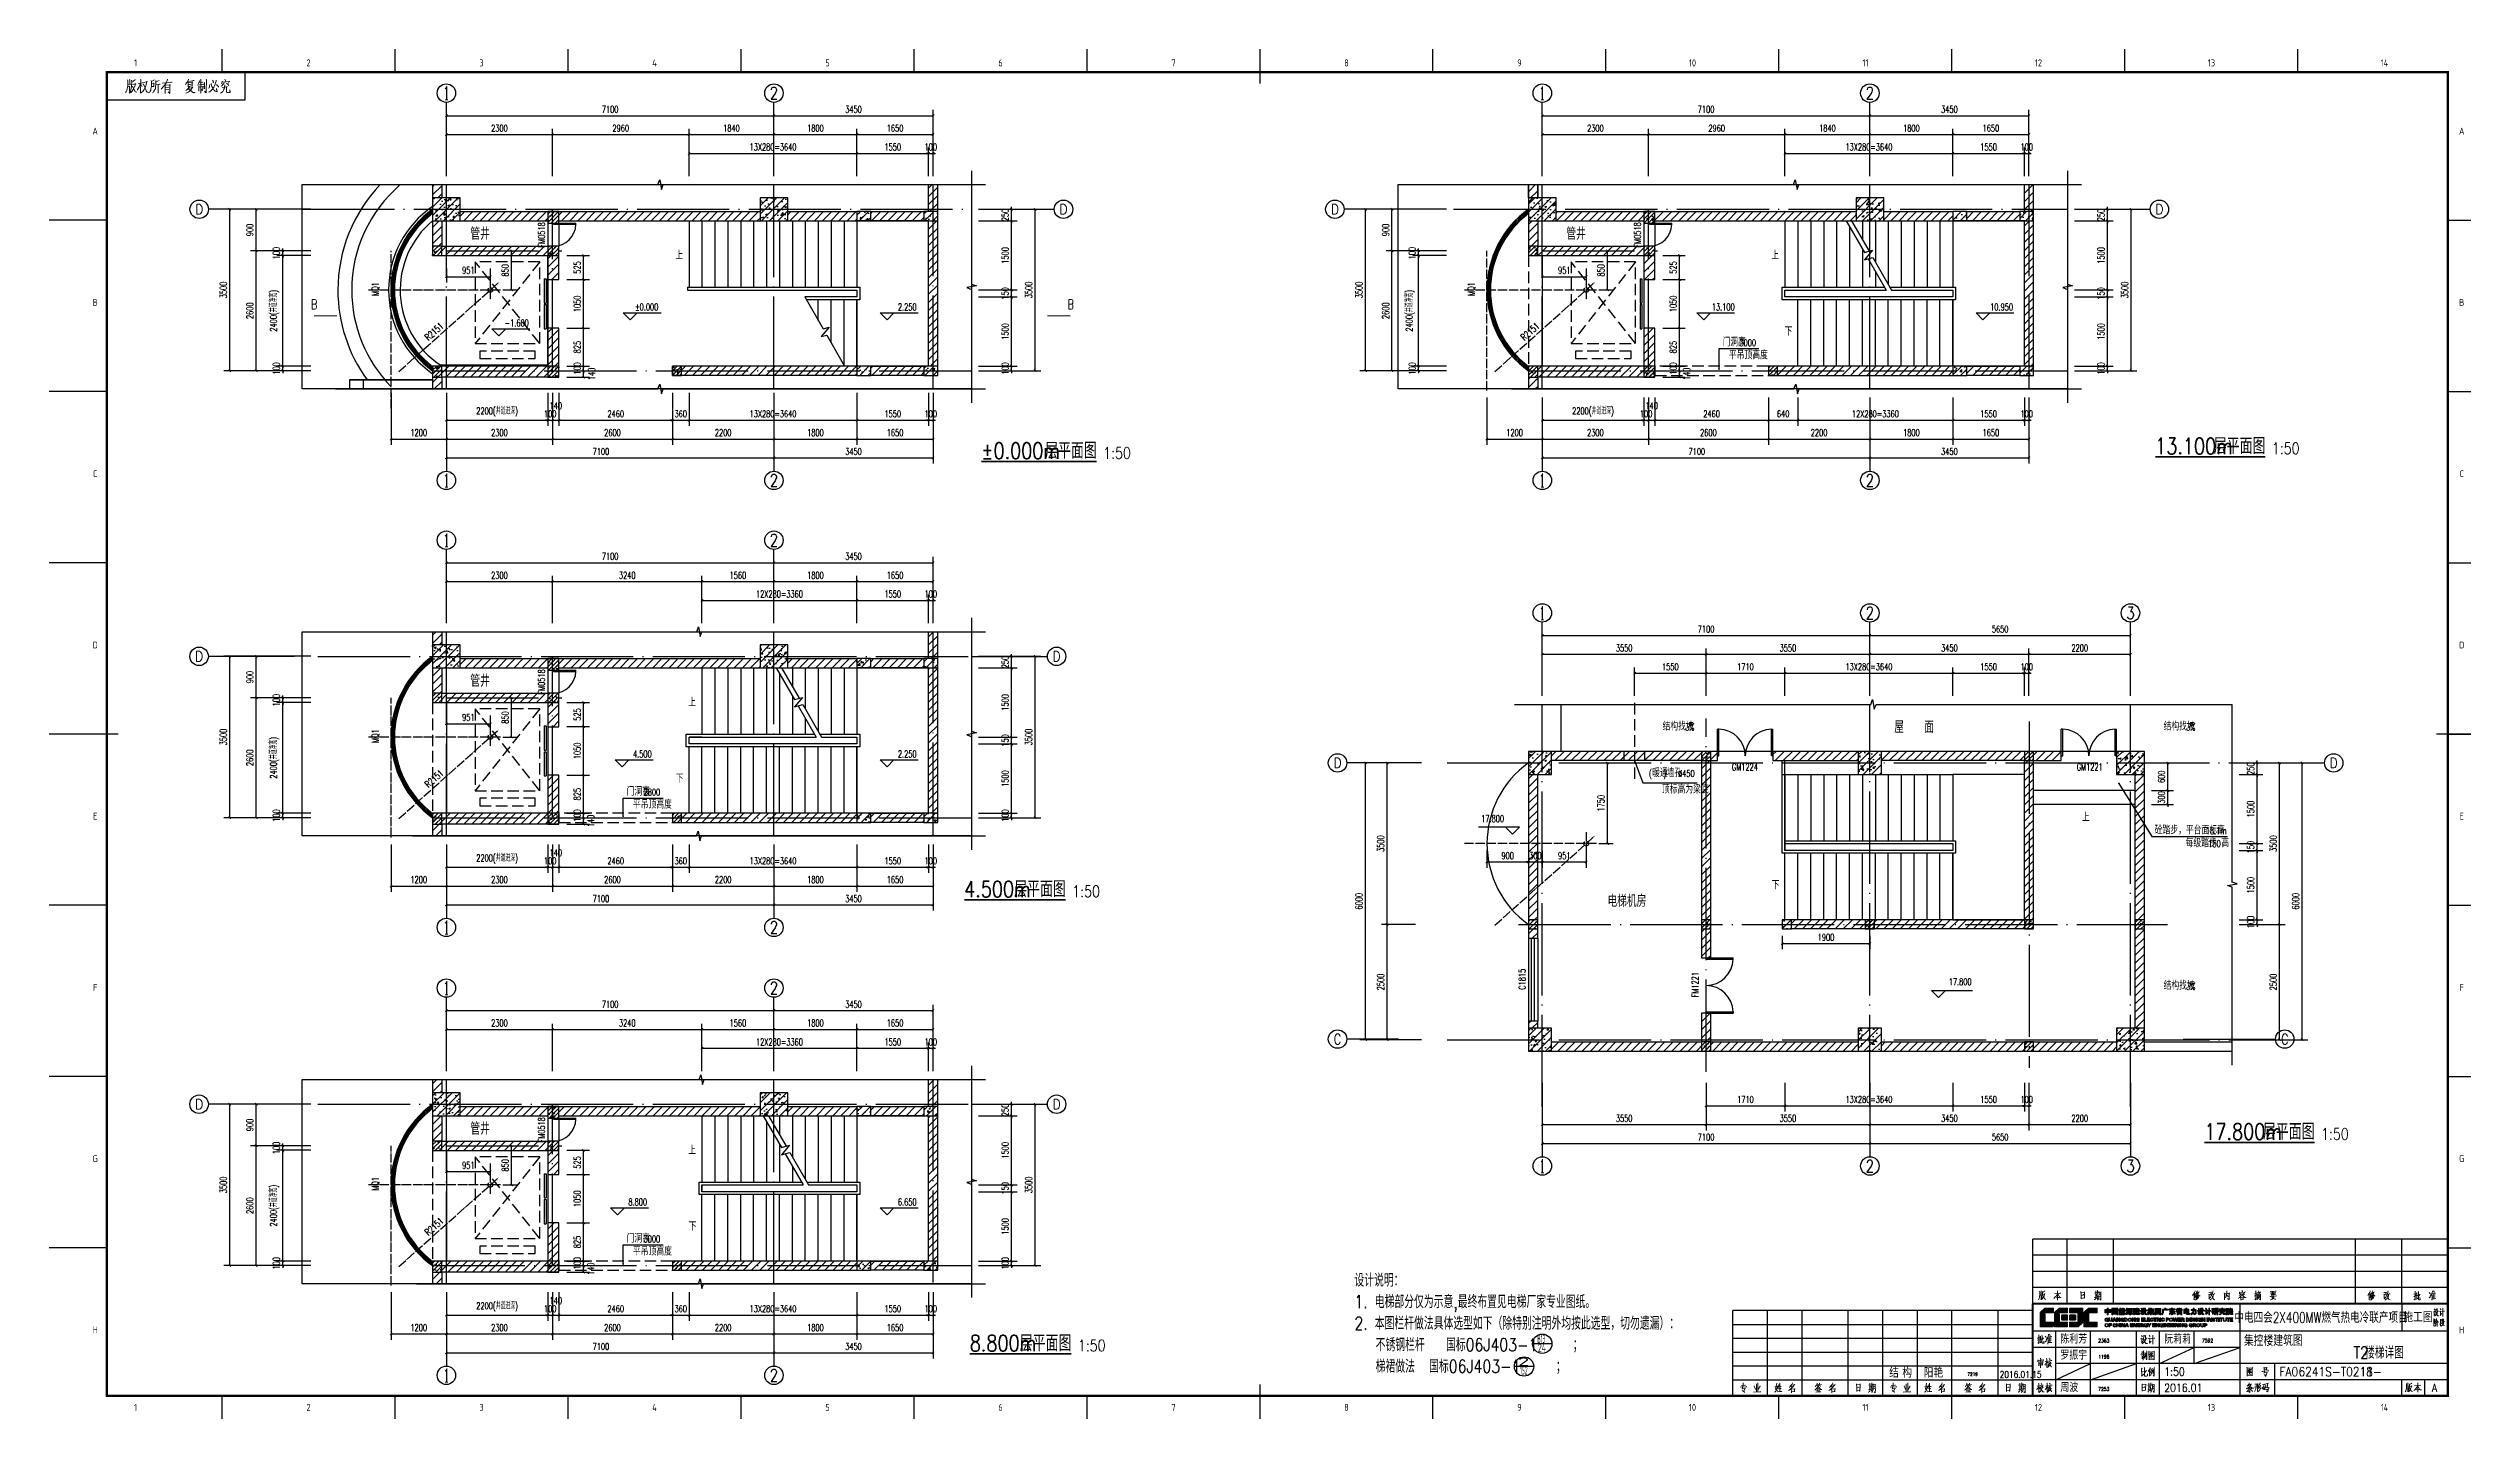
# Model space of a CAD drawing. Extents: x -59142 to 322364, y -122476 to 91021.
# Drawn here: x 140384 to 192909, y -67608 to -37884 of the extents above; entities that cross this region are included whole.
import ezdxf
from ezdxf.enums import TextEntityAlignment as Align

# ---------------------------------------------------------------- set-up
doc = ezdxf.new("R2010")
doc.units = 0
doc.header["$LTSCALE"] = 1000
doc.header["$MEASUREMENT"] = 0
doc.linetypes.add('DASH', pattern=[0.35, 0.25, -0.1])
doc.linetypes.add('DOTE', pattern=[2.42, 2, -0.2, 0.02, -0.2])
for name, color, linetype in [('AXIS', 3, 'Continuous'), ('AXIS_TEXT', 7, 'Continuous'), ('CENTRE LINE', 1, 'DOTE'), ('COLUMN', 255, 'Continuous'), ('DIM_ELEV', 3, 'Continuous'), ('DIM_LEAD', 3, 'Continuous'), ('DIM_SYMB', 3, 'Continuous'), ('DOTE', 1, 'DOTE'), ('GROUND', 204, 'Continuous'), ('HOLE', 6, 'Continuous'), ('HQ1', 7, 'Continuous'), ('HQ2', 7, 'Continuous'), ('PUB_DIM', 3, 'Continuous'), ('PUB_HATCH', 255, 'Continuous'), ('PUB_TEXT', 7, 'Continuous'), ('STAIR', 2, 'Continuous'), ('TEXT', 62, 'Continuous'), ('Version', 7, 'Continuous'), ('WALL', 255, 'Continuous'), ('WALL-PARAPET', 9, 'Continuous'), ('WINDOW', 4, 'Continuous'), ('WINDOW_TEXT', 7, 'Continuous')]:
    doc.layers.add(name, color=color, linetype=linetype)
doc.styles.add('_TCH_AXIS', font='COMPLEX', dxfattribs={"bigfont": 'GBCBIG'})
doc.styles.add('_TCH_DIM', font='SIMPLEX', dxfattribs={"bigfont": 'GBCBIG'})
doc.styles.add('_TCH_DIM_T3', font='SIMPLEX', dxfattribs={"width": 0.705882, "bigfont": 'GBCBIG'})
doc.styles.add('_TCH_LABEL', font='COMPLEX', dxfattribs={"bigfont": 'GBCBIG'})
doc.styles.add('_TCH_WINDOW', font='SIMPLEX', dxfattribs={"bigfont": 'GBCBIG'})
doc.styles.add('COMPLEX', font='COMPLEX')
doc.styles.add('HZTXT', font='geditxt.shx', dxfattribs={"width": 0.8, "bigfont": 'hztxt1.shx'})
doc.styles.get("Standard").update_dxf_attribs({"font": 'gbenor.shx', "bigfont": 'gbcbig.shx'})
doc.styles.add('TK', font='GEDITXT.SHX', dxfattribs={"width": 0.85, "height": 3.5, "bigfont": 'DXT.SHX'})
doc.dimstyles.new('_TCH_ARCH&&50', dxfattribs={"dimtxt": 148.75, "dimasz": 50, "dimexe": 125, "dimexo": 150, "dimgap": 63.125, "dimtad": 1, "dimdec": 0, "dimzin": 0, "dimdsep": 46, "dimtxsty": '_TCH_DIM_T3', "dimblk": 'ARCHTICK', "dimcen": 0.09, "dimazin": 2, "dimtfac": 1, "dimtdec": 0, "dimtix": 1, "dimtmove": 2, "dimatfit": 3, "dimfxl": 1, "dimtolj": 1, "dimtzin": 0, "dimarcsym": 0})
pattern_1 = [(45, (0, 89.76), (-88.38838, 88.38838), [])]
pattern_2 = [(45, (0, 0), (-88.38835, 88.38835), []), (50, (0, 0), (358.6301, -31.37607), [37.5, -412.5]), (355, (0, 0), (-69.3757, 376.0961), [30, -330]), (100.4514, (29.9, -2.6), (289.2547, 344.7198), [31.8701, -350.57106]), (46.1842, (0, 100), (533.6205, -82.7595), [56.25, -618.75]), (96.6356, (44.47, 93.1), (467.3314, 487.059), [47.8051, -525.8565]), (351.1842, (0, 100), (467.331, 487.0593), [45, -495]), (21, (50, 75), (298.45353, -201.30945), [37.5, -412.5]), (326, (50, 75), (121.6577, 362.575), [30, -330]), (71.4514, (74.87, 58.22), (420.1113, 161.26525), [31.8701, -350.57106]), (37.5, (0, 0), (6.07993, 166.44693), [0, -326, 0, -335, 0, -331.25]), (7.5, (0, 0), (131.53477, 197.20586), [0, -191, 0, -318.5, 0, -126.25]), (327.5, (-111.5, 0), (266.91122, -11.27744), [0, -125, 0, -390, 0, -517.5]), (317.5, (-161.5, 0), (291.59308, 50.0525), [0, -162.5, 0, -259, 0, -367.5])]

msp = doc.modelspace()

# ---------------------------------------------------------------- texts
at = {"style": 'HZTXT', "width": 0.8}
for s, height, p in [('T2', 262.5, (190349.7, -66288.4)), ('楼梯详图', 262.5, (190601.7, -66288.4)), ('结', 210, (180284.8, -66700.5)), ('构', 210, (180570.4, -66700.5)), ('阳艳', 210, (181034.8, -66700.5)), ('7219', 73.5, (181981.5, -66663.2)), ('2016.01.15', 147, (182680.5, -66704))]:
    msp.add_text(s, height=height, dxfattribs=at).set_placement(p)
at = {"style": 'TK', "width": 0.85}
msp.add_attdef('11', (190488.7, -66671), '', height=200, dxfattribs=at)
at = {"layer": 'AXIS_TEXT', "style": '_TCH_AXIS'}
for s, height, p, p2 in [('1', 294.1, (148946.7, -38999.6), (149072.8, -38999.6)), ('2', 266.3, (156021, -38985.6), (156198.5, -38985.6)), ('1', 294.1, (172703.2, -38999.6), (172829.3, -38999.6)), ('2', 266.3, (179777.5, -38985.6), (179955, -38985.6)), ('1', 294.1, (148946.7, -47394.6), (149072.8, -47394.6)), ('2', 266.3, (156021, -47380.6), (156198.5, -47380.6)), ('1', 294.1, (172703.2, -47394.6), (172829.3, -47394.6)), ('2', 266.3, (179777.5, -47380.6), (179955, -47380.6)), ('1', 294.1, (148946.7, -48691.6), (149072.8, -48691.6)), ('2', 266.3, (156021, -48677.6), (156198.5, -48677.6)), ('1', 294.1, (172703.2, -50268.6), (172829.3, -50268.6)), ('2', 266.3, (179777.5, -50254.6), (179955, -50254.6)), ('3', 266.3, (185427.5, -50254.6), (185605, -50254.6)), ('1', 294.1, (148946.7, -57086.6), (149072.8, -57086.6)), ('2', 266.3, (156021, -57072.6), (156198.5, -57072.6)), ('1', 294.1, (148946.7, -58401.3), (149072.8, -58401.3)), ('2', 266.3, (156021, -58387.4), (156198.5, -58387.4)), ('1', 294.1, (172703.2, -62258.3), (172829.3, -62258.3)), ('2', 266.3, (179777.5, -62244.3), (179955, -62244.3)), ('3', 266.3, (185427.5, -62244.3), (185605, -62244.3)), ('1', 294.1, (148946.7, -66796.3), (149072.8, -66796.3)), ('2', 266.3, (156021, -66782.4), (156198.5, -66782.4))]:
    msp.add_text(s, height=height, dxfattribs=at).set_placement(p, p2, align=Align.FIT)
at = {"layer": 'PUB_DIM', "color": 7, "style": '_TCH_DIM', "width": 0.705882}
for p in [(148624.5, -44228.6), (172381, -44228.6), (148624.5, -53920.6), (148624.5, -63630.3)]:
    msp.add_text('R2151', height=148.75, rotation=41.74382, dxfattribs=at).set_placement(p)
at = {"layer": 'PUB_TEXT', "style": '_TCH_DIM'}
for s, height, p in [('上', 168.8, (153973, -42457.9)), ('上', 168.8, (177729.5, -42457.9)), ('下', 168.8, (178018.8, -44107.9)), ('门洞高', 168.79, (176671.8, -44339)), ('平吊顶高度', 168.79, (176810.9, -44619)), ('上', 168.8, (154253, -52149.9)), ('结构找坡', 168.79, (175373, -52668.5)), ('结构找坡', 168.79, (186233.8, -52668.5)), ('暖通', 168.79, (175146.5, -53676.6)), ('墙孔', 168.79, (175462.3, -53676.6)), ('门洞高', 168.79, (152915.3, -54081.5)), ('下', 168.8, (153982.3, -53799.9)), ('顶标高为梁底', 168.79, (175360, -54034.5)), ('平吊顶高度', 168.79, (153054.4, -54361.5)), ('上', 168.8, (184464.1, -54639.5)), ('砼踏步，平台面标高', 168.79, (186042.6, -54917)), ('每级踏步', 168.79, (186711.4, -55197)), ('高', 168.8, (187482.9, -55197)), ('下', 168.8, (177738.8, -56110.4)), ('结构找坡', 168.79, (186233.8, -58289)), ('上', 168.8, (154253, -61859.7)), ('下', 168.8, (154262.3, -63509.7)), ('门洞高', 168.79, (152915.3, -63770.5)), ('平吊顶高度', 168.79, (153054.5, -64050.5))]:
    msp.add_text(s, height=height, dxfattribs=at).set_placement(p)
at = {"layer": 'PUB_TEXT'}
for s, height, style, width, p in [('B', 212.5, '_TCH_LABEL', 0.705882, (146076.8, -43536.8)), ('%%P0.000', 148.75, '_TCH_DIM', 0.705882, (153099.5, -43563)), ('2.250', 148.75, '_TCH_DIM', 0.705882, (158798, -43563)), ('B', 212.5, '_TCH_LABEL', 0.705882, (162476.8, -43536.8)), ('13.100', 148.75, '_TCH_DIM', 0.705882, (176440.6, -43563)), ('10.950', 148.75, '_TCH_DIM', 0.705882, (182474.5, -43563)), ('-1.600', 148.75, '_TCH_DIM', 0.705882, (150274.5, -43911)), ('3000', 148.75, '_TCH_DIM', 0.705882, (177040.4, -44339)), ('%%p0.000m', 350, 'HZTXT', 0.8, (160606.3, -46779.5)), ('层平面图', 350, 'HZTXT', 0.8, (161987.6, -46779.5)), ('1:50', 250, 'HZTXT', 0.8, (163247.1, -46779.5)), ('13.100m', 350, 'HZTXT', 0.8, (186052.3, -46678)), ('层平面图', 350, 'HZTXT', 0.8, (187321.6, -46678)), ('1:50', 250, 'HZTXT', 0.8, (188581.1, -46678)), ('3%', 148.75, '_TCH_DIM', 0.705882, (175864.5, -52668.5)), ('3%', 148.75, '_TCH_DIM', 0.705882, (186725.2, -52668.5)), ('4.500', 148.75, '_TCH_DIM', 0.705882, (153054.7, -53255)), ('2.250', 148.75, '_TCH_DIM', 0.705882, (158798, -53255)), ('(', 148.8, '_TCH_DIM', 0.705882, (175076.5, -53676.6)), (')', 148.8, '_TCH_DIM', 0.705882, (175392.3, -53676.6)), ('%%C450', 148.75, '_TCH_DIM', 0.705882, (175708, -53676.6)), ('2800', 148.75, '_TCH_DIM', 0.705882, (153283.9, -54081.5)), ('17.800', 148.75, '_TCH_DIM', 0.705882, (171441.9, -54655.7)), ('18.1m', 148.75, '_TCH_DIM', 0.705882, (187148.5, -54917)), ('150', 148.75, '_TCH_DIM', 0.705882, (187202.9, -55197)), ('4.500m', 350, 'HZTXT', 0.8, (160234.6, -56283)), ('层平面图', 350, 'HZTXT', 0.8, (161317.3, -56283)), ('1:50', 250, 'HZTXT', 0.8, (162576.7, -56283)), ('17.800', 148.75, '_TCH_DIM', 0.705882, (181576.5, -58192.5)), ('3%', 148.75, '_TCH_DIM', 0.705882, (186725.2, -58289)), ('17.800m', 350, 'HZTXT', 0.8, (187117.8, -61541.7)), ('层平面图', 350, 'HZTXT', 0.8, (188387.1, -61541.7)), ('1:50', 250, 'HZTXT', 0.8, (189646.6, -61541.7)), ('8.800', 148.75, '_TCH_DIM', 0.705882, (152954.7, -62964.8)), ('6.650', 148.75, '_TCH_DIM', 0.705882, (158798, -62964.8)), ('3000', 148.75, '_TCH_DIM', 0.705882, (153283.9, -63770.5)), ('8.800m', 350, 'HZTXT', 0.8, (160356.1, -66127.2)), ('层平面图', 350, 'HZTXT', 0.8, (161438.8, -66127.2)), ('1:50', 250, 'HZTXT', 0.8, (162698.2, -66127.2))]:
    msp.add_text(s, height=height, dxfattribs=dict(at, style=style, width=width)).set_placement(p)
at = {"layer": 'TEXT', "style": 'HZTXT', "width": 0.8}
for s, p in [('管井', (149531.5, -42031)), ('管井', (173288, -42031)), ('管井', (149531.5, -51723)), ('屋', (180395.5, -52724)), ('面', (181046.5, -52724)), ('电梯机房', (174180, -56496)), ('管井', (149531.5, -61432.8))]:
    msp.add_text(s, height=262.5, dxfattribs=at).set_placement(p)
at = {"layer": 'TEXT'}
for s, height, width, p, p2 in [('B13', 174.72, 0.612861, (172659.5, -65947.7), (172828.2, -65947.7)), ('24', 174.72, 0.85865, (172673.5, -66138.7), (172842.2, -66138.7)), ('2', 174.7, 2.79686, (172236.6, -66441.9), (172485, -66441.9)), ('152', 174.72, 0.640409, (172278.3, -66632.9), (172447.1, -66632.9))]:
    msp.add_text(s, height=height, dxfattribs=dict(at, width=width)).set_placement(p, p2, align=Align.FIT)
at = {"layer": 'TEXT', "insert": (168693, -64448), "char_height": 210, "width": 9221.651, "attachment_point": 1}
msp.add_mtext('{\\Fgeditxt,dxt|c134;\\H1.3333x;\\W0.8;设计说明\\Fsimplex,gbcbig|c134;：\\Fgeditxt,dxt|c134;\\P1. 电梯部分仅为示意,最终布置见电梯厂家专业图纸\\Fsimplex,gbcbig|c134;。\\Fgeditxt,dxt|c134;\\P2. 本图栏杆做法具体选型如下\\Fsimplex,gbcbig|c134;（\\Fgeditxt,dxt|c134;除特别注明外均按此选型\\Fsimplex,gbcbig|c134;，\\Fgeditxt,dxt|c134;切勿遗漏\\Fsimplex,gbcbig|c134;）：\\Fgeditxt,dxt|c134;\\P   不锈钢栏杆   国标06J403-1     \\Fsimplex,gbcbig|c134;；\\Fgeditxt,dxt|c134;   \\P   梯裙做法  国标06J403-1     \\Fsimplex,gbcbig|c134;；\\Fgeditxt,dxt|c134;       \\P   \\P}\\P  ', dxfattribs=at)
at = {"layer": 'WINDOW_TEXT', "style": '_TCH_WINDOW', "width": 0.705882}
for s, p in [('FM0518', (151146.6, -42200.4)), ('FM0518', (174903.1, -42200.4)), ('MQ1', (147544.4, -43247.9)), ('MQ1', (171300.9, -43247.9)), ('FM0518', (151146.6, -51892.4)), ('MQ1', (147544.4, -52939.9)), ('C1815', (172403.1, -58290.4)), ('FM1221', (176153.1, -58455.4)), ('FM0518', (151146.6, -61602.2)), ('MQ1', (147544.4, -62649.7))]:
    msp.add_text(s, height=148.75, rotation=90, dxfattribs=at).set_placement(p)
for s, p in [('GM1224', (176876.2, -53534.8)), ('GM1221', (184351.2, -53534.8))]:
    msp.add_text(s, height=148.75, dxfattribs=at).set_placement(p)

# ---------------------------------------------------------------- blocks, each defined once
blk = doc.blocks.new('GEDI_WK_A11')
at = {"color": 3}
for p, q in [((75, 584), (75, 594)), ((150, 584), (150, 594)), ((225, 584), (225, 594)), ((300, 584), (300, 594)), ((375, 584), (375, 594)), ((450, 584), (450, 594)), ((525, 584), (525, 594)), ((600, 584), (600, 594)), ((675, 584), (675, 594)), ((750, 584), (750, 594)), ((825, 584), (825, 594)), ((900, 584), (900, 594)), ((975, 584), (975, 594)), ((85, 572), (85, 584)), ((25, 572), (85, 572)), ((25, 519.8), (0, 519.8)), ((1040, 519.8), (1050, 519.8)), ((25, 445.5), (0, 445.5)), ((1040, 445.5), (1050, 445.5)), ((25, 371.2), (0, 371.2)), ((1040, 371.2), (1050, 371.2)), ((25, 297), (0, 297)), ((1040, 297), (1050, 297)), ((25, 222.8), (0, 222.8)), ((1040, 222.8), (1050, 222.8)), ((25, 148.5), (0, 148.5)), ((1040, 148.5), (1050, 148.5)), ((25, 74.2), (0, 74.2)), ((1040, 74.2), (1050, 74.2)), ((75, 0), (75, 10)), ((150, 0), (150, 10)), ((225, 0), (225, 10)), ((300, 0), (300, 10)), ((375, 0), (375, 10)), ((450, 0), (450, 10)), ((525, 0), (525, 10)), ((600, 0), (600, 10)), ((675, 0), (675, 10)), ((750, 0), (750, 10)), ((825, 0), (825, 10)), ((900, 0), (900, 10)), ((975, 0), (975, 10))]:
    blk.add_line(p, q, dxfattribs=at)
for points, const_width in [([(0, 0), (1050, 0), (1050, 594), (0, 594)], 0.1), ([(25, 10), (1040, 10), (1040, 584), (25, 584)], 1)]:
    blk.add_lwpolyline(points, close=True, dxfattribs=dict(at, const_width=const_width))
at = {"color": 3, "const_width": 0.5}
for points in [[(525, 579), (525, 594)], [(30, 297), (0, 297)], [(1035, 297), (1050, 297)], [(525, 0), (525, 15)]]:
    blk.add_lwpolyline(points, dxfattribs=at)
at = {"color": 3}
for s, p in [('1', (37.5, 588)), ('2', (112.5, 588)), ('3', (187.5, 588)), ('4', (262.5, 588)), ('5', (337.5, 588)), ('6', (412.5, 588)), ('7', (487.5, 588)), ('8', (562.5, 588)), ('9', (637.5, 588)), ('10', (712.5, 588)), ('11', (787.5, 588)), ('12', (862.5, 588)), ('13', (937.5, 588)), ('14', (1012.5, 588)), ('1', (37.5, 5)), ('2', (112.5, 5)), ('3', (187.5, 5)), ('4', (262.5, 5)), ('5', (337.5, 5)), ('6', (412.5, 5)), ('7', (487.5, 5)), ('8', (562.5, 5)), ('9', (637.5, 5)), ('10', (712.5, 5)), ('11', (787.5, 5)), ('12', (862.5, 5)), ('13', (937.5, 5)), ('14', (1012.5, 5))]:
    blk.add_text(s, height=3, dxfattribs=at).set_placement(p, align=Align.MIDDLE)
for s, p in [('A', (20, 556.9)), ('A', (1046, 556.9)), ('B', (20, 482.6)), ('B', (1046, 482.6)), ('C', (20, 408.4)), ('C', (1046, 408.4)), ('D', (20, 334.1)), ('D', (1046, 334.1)), ('E', (20, 259.9)), ('E', (1046, 259.9)), ('F', (20, 185.6)), ('F', (1046, 185.6)), ('G', (20, 111.4)), ('G', (1046, 111.4)), ('H', (20, 37.1)), ('H', (1046, 37.1))]:
    blk.add_text(s, height=3, dxfattribs=at).set_placement(p, align=Align.CENTER)
blk = doc.blocks.new('GEDI_Copyright_2012')
at = {"color": 7, "lineweight": 0}
for points in [[(9, -3.4), (9.1, -3.8), (9.1, -5), (9.1, -5.9), (9, -6.7), (8.9, -7.3), (8.7, -8), (8.5, -8.5), (8.2, -8.9)], [(9.1, -6.4), (10, -6.3), (9.9, -6.1), (9.9, -8.4), (9.9, -8.1), (9.9, -7.7)], [(9.2, -5.5), (10.4, -5.3)], [(10.8, -3.5), (10.9, -4), (10.9, -4.7), (10.8, -5.5), (10.7, -6.3), (10.6, -7), (10.5, -7.7), (10.3, -8.2), (10.1, -8.7), (9.8, -9.1)], [(9.9, -3.1), (10, -3.4), (10, -5.3)], [(11.2, -5.4), (12.6, -5.1), (12.5, -4.9), (12.3, -5.6), (12, -6.4), (11.7, -7), (11.5, -7.6), (11, -8.2), (10.6, -8.7), (10.3, -9)], [(12.4, -3.2), (12.3, -3.4), (11.5, -3.9), (11, -4.1)], [(11.2, -6.1), (12.3, -8.6), (13.1, -8.7), (12.4, -8.6), (12.2, -8.3)], [(14.7, -4.9), (14.4, -5.7), (14.1, -6.4), (13.7, -7.1), (13.4, -7.6), (13.4, -7.8)], [(13.6, -5.1), (15.4, -4.7)], [(14.6, -3.1), (14.8, -3.4), (14.8, -3.3), (14.7, -9.1), (14.7, -8.7), (14.7, -8.1)], [(14.7, -5.6), (15.3, -6), (15.4, -6.3)], [(15.7, -4.5), (17.5, -4.2), (17.4, -4), (17.3, -4.7), (17.1, -5.4), (16.9, -5.9), (16.8, -6.4), (16.5, -6.9), (16.2, -7.5), (15.9, -8), (15.6, -8.4), (15.3, -8.7), (15, -9)], [(15.6, -5.2), (15.9, -5.3), (17.4, -8.7), (18.2, -8.8), (17.4, -8.6), (17.1, -8.1)], [(20.7, -3.4), (20.5, -3.5), (19.4, -4.1), (19.3, -3.7), (19.4, -4.1), (19.4, -5.4), (19.4, -6.2), (19.3, -6.8), (19.2, -7.3), (19.1, -7.8), (18.9, -8.3), (18.7, -8.7), (18.5, -9)], [(19.5, -6.4), (19.6, -6.3), (20.5, -6.2), (20.4, -6.2), (20.5, -4.7), (20.6, -4.9), (19.4, -5.1)], [(22.7, -3.6), (22, -4), (21.3, -4.1), (21.3, -3.7), (21.3, -4.3), (21.3, -4.9), (21.3, -5.6), (21.2, -6.1), (21.1, -6.6), (21.1, -7.2), (20.9, -7.6), (20.7, -7.9), (20.5, -8.2), (20.3, -8.5), (20.1, -8.8), (19.9, -9)], [(21.3, -5.5), (23.2, -5.2), (23.1, -5.2), (22.9, -5.3)], [(22.3, -5.4), (22.3, -9.1), (22.2, -8.9), (22.3, -8.5)], [(26.3, -3), (26.3, -3.2), (26, -4.1), (25.8, -4.7), (25.5, -5.1), (25, -5.8), (24.4, -6.6), (23.9, -7.1), (23.6, -7.4)], [(24, -4.8), (28.4, -4.4), (28.1, -4.3)], [(25.3, -5.5), (25.4, -5.7), (25.4, -9), (25.4, -9.3), (25.3, -9), (25.4, -8.7)], [(25.4, -5.7), (27.4, -5.5), (27.4, -5.4), (27.5, -5.5), (27.4, -5.6), (27.4, -9.1), (27.3, -9.3), (26.7, -8.6), (27.3, -9.2)], [(27, -6.6), (25.5, -6.7)], [(25.5, -7.7), (27, -7.5)], [(28.1, -4.3), (27.8, -4.5)], [(35.5, -3), (35.5, -3.2), (35, -4.2), (34.5, -4.8), (34.3, -5.2), (34.1, -5.5)], [(35.7, -6.4), (35.7, -6.5), (35, -7.4), (34.6, -7.8), (34.3, -8)], [(35.6, -6.9), (35.7, -7), (37.3, -6.7), (37.2, -6.5), (36.8, -7.3), (36.5, -7.7), (36.2, -8), (35.7, -8.4), (35.3, -8.7), (34.8, -9), (34.3, -9.2)], [(35.1, -4.1), (36.3, -3.9), (37.9, -3.7), (37.7, -3.6), (37.5, -3.7)], [(35.2, -4.4), (35.3, -4.7), (35.3, -5.6), (35.3, -6.4), (35.3, -6.2), (37.2, -5.9), (37.1, -5.9), (37.1, -4.2), (37.3, -4.4), (35.3, -4.7)], [(36.6, -5.3), (35.4, -5.5)], [(35.5, -7.4), (35.6, -7.4), (37.6, -9), (38.3, -8.9), (37.6, -8.9), (37.3, -8.8)], [(39.3, -5.6), (42.1, -5.3), (42, -5.3), (41.9, -5.3), (41.7, -5.4)], [(40.1, -3.6), (40.2, -3.9), (39.8, -4.9), (39.7, -5.2)], [(39.9, -6.1), (40, -6.7), (40, -6.8), (40, -8.3), (40, -8), (40, -7.7)], [(40, -6.6), (41.9, -6.3), (41.8, -6.1), (41.7, -6.5), (41.7, -7.2), (41.6, -7.6), (41.6, -7.9), (41.4, -8.1), (41.1, -7.6), (41.5, -8)], [(40.1, -4.5), (41.7, -4.3)], [(40.8, -3), (40.8, -3.3), (40.8, -9.2), (40.7, -8.9), (40.8, -8.5)], [(42.3, -4.3), (42.4, -4.6), (42.4, -7.3), (42.3, -6.8), (42.4, -6.5)], [(43.1, -3.1), (43.2, -3.4), (43.1, -8.2), (43.1, -8.5), (43.1, -8.8), (43.1, -8.9), (43, -9), (42.4, -8.2), (43.1, -8.9)], [(47.4, -3.5), (47.4, -4), (47.2, -4.7), (47, -5.3), (46.7, -5.9), (46.5, -6.5), (46.2, -6.9), (45.9, -7.4), (45.5, -7.8), (45.1, -8.1), (44.7, -8.5), (44.2, -8.7)], [(44.7, -5.4), (44.6, -5.9), (44.5, -6.5), (44.4, -6.8), (44.2, -7)], [(45.3, -4.9), (45.4, -5.6), (45.6, -6.2), (45.8, -6.7), (46, -7.2), (46.2, -7.6), (46.6, -7.9), (47, -8.3), (47.5, -8.4), (47.8, -8.5), (47.9, -8.5), (47.7, -7.8), (47.6, -7.1), (47.8, -8.5)], [(45.8, -3.5), (46.1, -3.9), (46.2, -4.3), (46.3, -4.5), (46.3, -4.6)], [(47.6, -5.4), (48.1, -5.9), (48.4, -6.3), (48.5, -6.6)], [(51.2, -5.5), (51.2, -5.8), (51.1, -6.6), (51, -7), (50.8, -7.4), (50.7, -7.8), (50.5, -8.1), (50.3, -8.4), (50.1, -8.7), (49.8, -8.9), (49.4, -9.2)], [(50.9, -4.7), (50.8, -5), (50.4, -5.4), (50.1, -5.8), (49.8, -6), (49.6, -6.2)], [(50.1, -4), (50, -4.3), (49.9, -4.6), (49.9, -4.8), (49.8, -5), (49.7, -5), (50, -4.4), (53.3, -4.1), (53.2, -4), (52.8, -4.8)], [(50, -6.7), (52.2, -6.4), (52.1, -6.3), (52, -6.6), (51.9, -8.2), (52, -8.6), (52.1, -8.8), (52.2, -8.9), (52.4, -8.9), (52.6, -8.9), (53.2, -8.9), (53.4, -8.8), (53.5, -8.7), (53.4, -7.7), (53.4, -8.8)], [(51.2, -3), (51.5, -3.6), (51.5, -3.9)], [(51.8, -4.8), (52.3, -5.1), (52.7, -5.4), (52.8, -5.7), (52.9, -5.9)]]:
    blk.add_lwpolyline(points, dxfattribs=at)
blk = doc.blocks.new('GEDI_TQ_2012')
at = {"color": 2}
for p, q in [((-90, 0), (-90, 40)), ((-20, 40), (-20, 28)), ((0, 28), (-180, 28)), ((-170, 0), (-170, 28)), ((-155, 0), (-155, 28)), ((-135, 0), (-135, 28)), ((-125, 0), (-125, 28)), ((-110, 14), (-110, 28)), ((-90, 21), (-180, 21)), ((0, 14), (-170, 14)), ((-75, 0), (-75, 14)), ((0, 7), (-180, 7)), ((-20, 0), (-20, 7)), ((-10, 0), (-10, 7))]:
    blk.add_line(p, q, dxfattribs=at)
at = {"color": 7}
for p, q in [((0, 40), (0, 0)), ((0, 0), (-180, 0))]:
    blk.add_line(p, q, dxfattribs=at)
at = {"color": 2, "const_width": 0.8}
for points in [[(-180, 40), (0, 40)], [(-180, 0), (-180, 40)]]:
    blk.add_lwpolyline(points, dxfattribs=at)
at = {"color": 7, "lineweight": 0}
for points in [[(-6.3, 36.5), (-5.7, 36.7), (-5.8, 36.8), (-5.9, 36.5), (-5.9, 35), (-6, 34.9), (-5.5, 35.5)], [(-6.1, 33.5), (-6.1, 33.1), (-6.1, 30.2), (-6.1, 30.4), (-6.1, 30.7)], [(-6.1, 33.1), (-5.5, 33.2), (-5.5, 33.3), (-5.8, 32.5), (-5.8, 32.5), (-5.8, 32.4), (-5.7, 32.3), (-5.7, 32.2), (-5.6, 32), (-5.6, 31.9), (-5.6, 31.7), (-5.6, 31.6), (-5.6, 31.5), (-5.7, 31.4), (-5.9, 31.7)], [(-6, 37.8), (-5.7, 37.4), (-5.7, 37.2)], [(-5.1, 32.2), (-5.1, 32), (-5.1, 32), (-5.1, 31.8), (-5.2, 31.4), (-5.2, 31.2), (-5.3, 31), (-5.3, 30.8), (-5.4, 30.6), (-5.5, 30.4), (-5.6, 30.3), (-5.8, 30.2)], [(-5.3, 36.2), (-4.4, 36.4), (-4.5, 36.4), (-4.6, 36.2), (-4.7, 35.9), (-4.8, 35.7), (-4.9, 35.5), (-5.1, 35.2), (-5.3, 35), (-5.4, 34.8), (-5.6, 34.7), (-5.7, 34.6)], [(-5.2, 37.8), (-5.1, 37.6), (-5.1, 37.3), (-5.2, 37), (-5.3, 36.8), (-5.3, 36.6), (-5.4, 36.4), (-5.5, 36.3)], [(-4.9, 33.6), (-4.9, 33.5), (-4.9, 33.3), (-5, 33), (-5.1, 32.7), (-5.3, 32.5), (-5.4, 32.3), (-5.5, 32.1)], [(-5.3, 35.9), (-5.2, 35.9), (-4.4, 34.7), (-4, 34.7), (-4.4, 34.7), (-4.5, 34.9)], [(-5.1, 37.6), (-4.5, 37.6), (-4.6, 37.7), (-4.6, 37.5), (-4.6, 37.3), (-4.6, 37.1), (-4.6, 36.9), (-4.6, 36.8), (-4.6, 36.8), (-4.5, 36.7), (-4.4, 36.7), (-4.2, 36.7), (-4.2, 36.7), (-4.1, 36.8)], [(-4.9, 33.2), (-4.3, 32.1), (-4, 32), (-4.3, 32.1), (-4.4, 32.3)], [(-4.7, 32.3), (-4.7, 32.2), (-4.7, 32.1), (-4.7, 30.1), (-4.7, 30.3), (-4.7, 30.6)], [(-3.7, 36.6), (-3.1, 36.7), (-3.2, 36.8), (-3.2, 35), (-3.3, 34.9), (-2.7, 35.7)], [(-3.6, 31.1), (-2.7, 31.6)], [(-3.4, 37.9), (-3.2, 37.6), (-3.1, 37.4), (-3.1, 37.3)], [(-2.7, 33.3), (-2.9, 33.1), (-3.2, 33)], [(-3.2, 33.3), (-3.2, 33), (-3.2, 30.3), (-3.2, 30.5), (-3.2, 30.7)], [(-3.2, 32.5), (-2.7, 32.7)], [(-2.7, 32.1), (-3.2, 32)], [(-2.4, 31.9), (-2.4, 31.9), (-1.7, 32), (-1.8, 32), (-1.9, 31.7), (-1.9, 31.5), (-2, 31.4), (-2.1, 31.2), (-2.2, 31), (-2.3, 30.8), (-2.4, 30.7), (-2.6, 30.6), (-2.7, 30.5), (-2.8, 30.4), (-2.9, 30.3)], [(-2.8, 36.6), (-1.4, 36.7), (-1.5, 36.8), (-1.7, 36.7)], [(-2.4, 33.4), (-2.3, 33.1), (-2.4, 32.7), (-2.4, 32.5), (-2.4, 32.3), (-2.5, 32.2), (-2.5, 32.1), (-2.6, 32)], [(-2.5, 31.6), (-2.4, 31.6), (-1.7, 30.5), (-1.4, 30.5), (-1.7, 30.5), (-1.8, 30.6)], [(-2.3, 33.2), (-1.8, 33.3), (-1.8, 33.3), (-1.9, 33.1), (-1.9, 32.9), (-1.9, 32.6), (-1.9, 32.5), (-1.9, 32.4), (-1.8, 32.3), (-1.7, 32.3), (-1.5, 32.3)], [(-2.2, 38), (-2.2, 37.8), (-2.2, 34.4), (-2.2, 34.6), (-2.2, 34.9)], [(-178, 25.1), (-177.9, 25.1), (-176.9, 25.4)], [(-177.9, 24.1), (-176.9, 24.7)], [(-177.4, 26.5), (-177.3, 26.2), (-177.4, 22.8), (-177.4, 22.7), (-177.8, 23), (-177.4, 22.8)], [(-176.7, 25.9), (-176.6, 25.8), (-176.7, 23), (-176.8, 23), (-176.2, 23.5)], [(-176.2, 24.7), (-176.6, 24.5)], [(-176, 26.3), (-175.9, 26.1), (-176, 23.7), (-176, 23.4), (-176, 23.2), (-175.9, 23), (-175.9, 22.9), (-175.8, 22.8), (-175.7, 22.8), (-175.6, 22.8), (-175.5, 22.8), (-175.3, 22.8), (-175.2, 22.8), (-175.1, 22.8), (-175.2, 23.7), (-175.2, 22.8), (-175.2, 22.8)], [(-175.3, 25.2), (-175.4, 25), (-176, 24.2)], [(-174.6, 25.9), (-174.3, 25.6), (-174.2, 25.3)], [(-174.6, 23.8), (-174.6, 23.8), (-174.3, 23.5), (-173.8, 25.3)], [(-173.1, 26.7), (-173.1, 26.5), (-173.3, 25.8), (-173.5, 25.3), (-173.8, 24.8)], [(-173.4, 25.5), (-173.3, 23.3), (-173.4, 22.8), (-173.4, 22.5), (-173.4, 22.8)], [(-173.2, 25.4), (-171.8, 25.6), (-171.9, 25.7), (-172.2, 25.6), (-172.6, 25.5), (-172.6, 23.1)], [(-173.1, 24.7), (-172, 24.8)], [(-173.1, 23.1), (-171.7, 23.2)], [(-173, 23.9), (-172, 24.1)], [(-172.7, 26.7), (-172.5, 26.1), (-172.5, 26), (-172.4, 25.8)], [(-133.3, 24.8), (-132.6, 25), (-132.7, 25.1), (-132.7, 24.8), (-132.7, 23.1), (-132.9, 23), (-132.3, 23.7)], [(-132.9, 26.2), (-132.6, 25.8), (-132.5, 25.6)], [(-131.9, 24.4), (-130.8, 24.6), (-130.9, 24.7), (-131, 24.4), (-131.2, 24.1), (-131.3, 23.9), (-131.4, 23.6), (-131.7, 23.3), (-131.9, 23.1), (-132.2, 22.8), (-132.4, 22.7), (-132.5, 22.6)], [(-131.8, 26.3), (-131.8, 26), (-131.8, 25.7), (-131.8, 25.4), (-131.9, 25.1), (-132, 24.9), (-132.1, 24.7), (-132.3, 24.5)], [(-131.9, 24.1), (-131.9, 24.1), (-130.9, 22.7), (-130.3, 22.7), (-130.9, 22.8), (-131, 22.9)], [(-131.7, 26), (-131, 26.1), (-131.1, 26.2), (-131.1, 25.9), (-131.1, 25.7), (-131.1, 25.5), (-131.1, 25.3), (-131.1, 25.2), (-131.1, 25.1), (-130.9, 25), (-130.8, 25), (-130.6, 25), (-130.5, 25), (-130.4, 25.1)], [(-129.9, 24.9), (-129.2, 25), (-129.2, 25.1), (-129.3, 23), (-129.4, 22.9), (-128.6, 23.8)], [(-129.5, 26.4), (-129.3, 26), (-129.2, 25.9), (-129.1, 25.7)], [(-128.8, 24.9), (-127, 25), (-127.1, 25.1), (-127.3, 25)], [(-127.9, 26.4), (-127.9, 26.2), (-127.9, 22.4), (-127.9, 22.6), (-127.9, 23)], [(-177.7, 15.7), (-177.7, 15.4), (-177.8, 15.2), (-177.8, 15), (-177.9, 14.8)], [(-177.7, 15.4), (-175.2, 15.6), (-175.3, 15.7), (-175.6, 15.1)], [(-177.4, 14.9), (-177.4, 14.6), (-177.3, 13.1), (-177.3, 13.4), (-175.9, 13.5), (-176.1, 13.5), (-176.4, 13.5)], [(-175.9, 13.5), (-175.8, 13.3), (-175.6, 14.9), (-175.6, 14.8), (-177.3, 14.6)], [(-177.1, 14), (-176.1, 14.2)], [(-176.7, 16.3), (-176.5, 16), (-176.5, 15.7)], [(-176.6, 15.3), (-176.5, 15.2), (-176.6, 12.2), (-176.6, 12.5), (-176.6, 12.9)], [(-173.9, 14.9), (-174.1, 14.4), (-174.3, 14), (-174.5, 13.7), (-174.7, 13.4)], [(-173.5, 15.1), (-174.6, 14.9)], [(-174, 16.3), (-173.9, 16.1), (-173.9, 16.1), (-173.9, 12.3), (-173.9, 12.6), (-173.9, 12.9)], [(-173.9, 14.7), (-173.5, 14.3)], [(-172, 14.2), (-172.1, 13.9), (-172.4, 13.4), (-172.8, 13.1), (-173.1, 12.7), (-173.4, 12.5), (-173.7, 12.3)], [(-172.2, 14.8), (-172.2, 14.7), (-172.6, 14.2), (-172.6, 14.1), (-172.9, 13.8), (-173.1, 13.5), (-173.4, 13.2)], [(-173.2, 15.1), (-171.7, 15.4), (-171.8, 15.4), (-172, 15.3)], [(-172.7, 15.2), (-172.7, 15), (-173.2, 14.2), (-173.2, 14.2), (-172.4, 14.4)], [(-172.8, 16.2), (-172.6, 15.9), (-172.5, 15.7), (-172.6, 15.6)], [(-172.5, 13.3), (-172, 12.7), (-171.9, 12.5), (-172, 12.8)], [(-133.1, 17.9), (-131.2, 18.1), (-131.3, 18.1), (-131.4, 18.1), (-131.5, 18)], [(-132.9, 12), (-132.6, 11.8), (-132.8, 11.8), (-132.7, 8.7), (-132.9, 8.6), (-131.8, 9.4)], [(-132.5, 19.2), (-132.5, 19), (-132.7, 18.3), (-132.8, 18.1)], [(-132.7, 17.5), (-132.6, 17.2), (-132.6, 17.1), (-132.6, 16.1), (-132.6, 16.3), (-132.6, 16.5)], [(-132.6, 17.2), (-131.3, 17.4), (-131.4, 17.5), (-131.5, 17.3), (-131.5, 16.8), (-131.5, 16.6), (-131.6, 16.4), (-131.6, 16.3), (-131.9, 16.6), (-131.6, 16.3)], [(-132.6, 10.4), (-132, 10.6)], [(-132.5, 18.6), (-131.5, 18.7)], [(-132.1, 19.6), (-132, 19.4), (-132.1, 15.5), (-132.1, 15.7), (-132.1, 16)], [(-131.7, 12.3), (-131.5, 12.1), (-131.6, 12.2), (-131.6, 11.5), (-131.6, 10.8), (-131.6, 10.2), (-131.6, 9.7), (-131.6, 9.7), (-131.6, 9.5), (-131.6, 8.9), (-131.5, 8.7), (-131.4, 8.6), (-131.1, 8.6), (-130.6, 8.6), (-130.3, 8.7), (-130.2, 8.7), (-130.3, 9.6)], [(-131.6, 10), (-130.8, 10.8), (-130.6, 11.1)], [(-131.1, 18.7), (-131, 18.6), (-131, 16.7), (-131.1, 17.1), (-131, 17.3)], [(-130.6, 19.5), (-130.5, 19.3), (-130.5, 16.2), (-130.5, 16), (-130.6, 15.8), (-130.6, 15.7), (-130.7, 15.7), (-131, 16.2), (-130.6, 15.7)], [(-129.1, 12.3), (-129.1, 12.1), (-129.4, 11.4), (-129.7, 11), (-129.9, 10.6)], [(-129.6, 19.4), (-129.6, 19), (-129.5, 15.6), (-129.6, 16), (-127.6, 16), (-127.7, 16), (-128, 16)], [(-129.6, 19), (-127.2, 19.2), (-127.3, 19.3), (-127.4, 19), (-127.4, 16.1), (-127.4, 15.7), (-127.6, 16)], [(-128.8, 18.5), (-128.7, 18.5), (-127.9, 18.6), (-128, 18.7), (-128.3, 18), (-128.6, 17.7), (-128.9, 17.4), (-129.1, 17.2), (-129.4, 17)], [(-129.4, 11.4), (-129.4, 8.6), (-129.4, 8.8), (-129.4, 8.9), (-129.4, 9.2)], [(-128.6, 19), (-128.6, 18.8), (-128.9, 18.3), (-129.2, 17.9), (-129.3, 17.8)], [(-128.6, 11.5), (-128.6, 11.5), (-128.7, 11), (-128.8, 10.6), (-129, 10.3), (-129.1, 10.1)], [(-128.6, 10.9), (-128, 11), (-128.1, 11.1), (-128.1, 10.8), (-128.2, 10.4), (-128.3, 10.2), (-128.4, 9.9), (-128.6, 9.7), (-128.7, 9.4), (-128.8, 9.2), (-129, 9), (-129.1, 8.9)], [(-129, 11.6), (-129, 11.6), (-128.9, 11.6), (-127.9, 11.8), (-128, 11.8), (-128.2, 11.7)], [(-128.8, 18.1), (-128.8, 18.1), (-127.9, 17.3), (-127.6, 17.3), (-127.9, 17.3), (-128, 17.4)], [(-128.8, 16.7), (-128.4, 16.5), (-128.3, 16.4)], [(-128.7, 17.3), (-128.4, 17.1), (-128.3, 16.9)], [(-127.4, 12.3), (-127.2, 12.1), (-127.3, 12.1), (-127.3, 8.9), (-127.3, 8.8), (-127.3, 8.6), (-127.4, 8.6), (-127.8, 9.1), (-127.4, 8.6), (-127.3, 8.7)], [(-127.8, 11.4), (-127.7, 11.3), (-127.8, 11.3), (-127.8, 9.7), (-127.8, 9.9), (-127.8, 10.1)], [(-87.1, 12.4), (-87, 12), (-87, 8.6), (-87, 9), (-85, 9), (-85.1, 9), (-85.4, 9)], [(-87, 12), (-84.6, 12.2), (-84.7, 12.3), (-84.8, 12), (-84.8, 9), (-84.8, 8.7), (-85, 9)], [(-86.1, 11.9), (-86.1, 11.8), (-86.3, 11.3), (-86.6, 10.9), (-86.8, 10.7)], [(-86.2, 11.4), (-86.1, 11.4), (-85.3, 11.5), (-85.4, 11.6), (-85.8, 11), (-86, 10.7), (-86.3, 10.4), (-86.5, 10.2), (-86.8, 10)], [(-86.3, 11.1), (-86.2, 11.1), (-85.3, 10.2), (-85, 10.2), (-85.3, 10.3), (-85.5, 10.4)], [(-80.6, 10.6), (-80.2, 10.6), (-79.5, 10.7), (-77.7, 10.9), (-77.9, 10.9), (-78.2, 10.9)], [(-79.8, 12.5), (-79.7, 12.1), (-79.7, 11), (-79.7, 11.3), (-78.4, 11.4), (-78.6, 11.4), (-78.6, 12.2), (-78.5, 12.4), (-78.5, 12.3), (-78.7, 12.2), (-79.7, 12.1)], [(-79.5, 10.7), (-79.7, 9.9), (-79.8, 10), (-78.3, 10.2), (-78.4, 10.3), (-78.4, 10.2), (-78.6, 9.6), (-78.7, 9.3), (-78.8, 9), (-78.9, 8.8), (-79, 8.6), (-79.1, 8.6), (-79.5, 9.3), (-79, 8.6)], [(-177.4, 4.2), (-177.6, 3.7), (-177.8, 3.4), (-178, 3), (-178.2, 2.7)], [(-177, 4.4), (-178.1, 4.2)], [(-177.5, 5.5), (-177.4, 5.3), (-177.4, 5.4), (-177.4, 1.5), (-177.5, 1.7), (-177.4, 2.1)], [(-177.4, 4), (-177, 3.6)], [(-175.9, 3.7), (-175.9, 3.5), (-176.1, 3), (-176.2, 2.7), (-176.4, 2.4), (-176.6, 2.1), (-176.8, 1.9), (-176.9, 1.7), (-177.2, 1.5)], [(-176.4, 4.2), (-176.4, 4), (-176.7, 3.5), (-176.9, 3.2), (-177, 3.1)], [(-176.8, 4.5), (-175.4, 4.7), (-175.5, 4.7), (-175.6, 4.7)], [(-176.7, 3.3), (-176.6, 3.2), (-175.6, 1.7), (-175.1, 1.7), (-175.6, 1.8), (-175.7, 1.9)], [(-176.4, 5.5), (-176.2, 5.2), (-176.1, 5), (-176.1, 4.8)], [(-175.9, 4.2), (-175.6, 3.9), (-175.5, 3.7), (-175.4, 3.5)], [(-173.8, 4.1), (-174, 3.6), (-174.2, 3.2), (-174.4, 2.9), (-174.6, 2.6)], [(-173.4, 4.4), (-174.5, 4.2)], [(-173.9, 5.5), (-173.8, 5.4), (-173.8, 5.4), (-173.8, 1.5), (-173.8, 1.8), (-173.8, 2.1)], [(-173.8, 3.9), (-173.4, 3.5)], [(-172, 3.4), (-172, 3.2), (-172.4, 2.7), (-172.7, 2.3), (-173.1, 2), (-173.4, 1.7), (-173.6, 1.5)], [(-172.1, 4.1), (-172.2, 3.9), (-172.5, 3.4), (-172.5, 3.4), (-172.8, 3.1), (-173.1, 2.7), (-173.4, 2.4)], [(-173.2, 4.4), (-171.6, 4.7), (-171.7, 4.7), (-172, 4.6)], [(-172.6, 4.4), (-172.6, 4.2), (-173.1, 3.5), (-173.2, 3.4), (-172.3, 3.7)], [(-172.7, 5.5), (-172.5, 5.1), (-172.5, 5), (-172.5, 4.9)], [(-172.5, 2.5), (-171.9, 2), (-171.8, 1.7), (-172, 2)], [(-132.6, 5.2), (-132.5, 4.9), (-132.5, 4.1), (-132.5, 3.4), (-132.5, 3.3), (-132.5, 2.8), (-132.5, 2.1), (-132.5, 2.3), (-131.4, 2.5), (-131.2, 2.3), (-131.1, 2.6), (-131.1, 3), (-131.1, 3.7), (-131, 4.5), (-131, 5.1), (-131, 5.1), (-132.5, 4.8)], [(-132.5, 3.6), (-131.4, 3.8), (-131.5, 3.9), (-131.7, 3.7)], [(-130.1, 4.6), (-128.4, 4.8)], [(-130.1, 2.7), (-128.4, 3), (-128.5, 3), (-128.6, 2.9)], [(-129.5, 2.5), (-129.5, 2.4), (-129.8, 2), (-130, 1.8), (-130.1, 1.6)], [(-129.6, 5.5), (-129.6, 5.3), (-129.6, 2.8)], [(-129.5, 4), (-129, 4.1)], [(-129.5, 3.5), (-129.1, 3.6)], [(-129.1, 2.6), (-128.8, 2.2), (-128.8, 2.1), (-128.9, 2.4)], [(-128.9, 10.4), (-128.6, 10.2), (-128.6, 10.1)], [(-128.8, 5.7), (-128.8, 5.5), (-128.9, 2.9)], [(-128.2, 5.2), (-128.1, 4.9), (-128.1, 4.1), (-128.1, 3.3), (-128.2, 2.9), (-128.3, 2.3), (-128.5, 2), (-128.8, 1.5)], [(-128.1, 4.8), (-127.3, 5), (-127.4, 5.1), (-127.4, 4.1), (-127.4, 4), (-127.3, 2.5), (-127.4, 2), (-127.4, 1.6), (-127.4, 1.5), (-127.8, 2), (-127.4, 1.7)], [(-128.1, 4), (-127.6, 4.1)], [(-128.1, 3.1), (-128.1, 3.1), (-127.6, 3.3)], [(-86.3, 4.8), (-85.2, 5.1), (-85.3, 5.1), (-85.4, 5), (-85.5, 4.7), (-85.7, 4.4), (-85.9, 4.2), (-86.1, 4), (-86.3, 3.8), (-86.5, 3.6), (-86.8, 3.4), (-87, 3.3), (-87.2, 3.2), (-87.4, 3.1), (-87.5, 3.1)], [(-86.3, 2.8), (-86.7, 2.3), (-86.9, 2.1), (-87, 1.9), (-87.1, 1.9), (-87.2, 1.8)], [(-86.1, 5.7), (-86.1, 5.4), (-86.2, 5.1), (-86.4, 4.9), (-86.7, 4.5), (-86.9, 4.3), (-87, 4.2)], [(-86.8, 3.1), (-85, 3.2), (-85.1, 3.2), (-85.3, 3.2)], [(-85.9, 3.7), (-85.9, 1.5), (-86.5, 2.1), (-85.9, 1.6)], [(-86.4, 4.5), (-86.3, 4.5), (-86, 4.3), (-85.8, 4.1), (-85.5, 3.8), (-85.1, 3.6), (-84.9, 3.4), (-84.2, 3.3), (-84.8, 3.4), (-85.1, 3.6)], [(-86.2, 9.7), (-85.9, 9.5), (-85.7, 9.3)], [(-86.1, 10.3), (-85.8, 10), (-85.7, 9.9)], [(-85.9, 3.8), (-85.9, 3.7)], [(-85.6, 2.8), (-85.2, 2.5), (-85, 2.3), (-84.7, 1.9)], [(-83.1, 5.1), (-83.1, 4.2), (-83.1, 3.8), (-83.2, 3.5), (-83.2, 3.2), (-83.3, 2.9), (-83.4, 2.6), (-83.5, 2.4), (-83.7, 2.1), (-83.8, 2), (-83.9, 1.9)], [(-83.9, 3.8), (-82, 4), (-82.1, 4.1), (-82.3, 4)], [(-83.7, 5.1), (-82.2, 5.3), (-82.3, 5.3), (-82.5, 5.3)], [(-82.5, 5.2), (-82.5, 1.9), (-82.6, 2.1), (-82.5, 2.4)], [(-81.1, 3.6), (-81.1, 3.5), (-81.3, 3.2), (-81.4, 3), (-81.6, 2.7), (-81.8, 2.4), (-82, 2.1), (-82.2, 2), (-82.4, 1.8), (-82.6, 1.7)], [(-81.3, 4.6), (-81.3, 4.4), (-81.4, 4.2), (-81.6, 4), (-81.8, 3.7), (-82, 3.5), (-82.1, 3.3), (-82.3, 3.2)], [(-81.4, 5.6), (-81.4, 5.4), (-81.5, 5.2), (-81.7, 4.9), (-81.9, 4.7), (-82, 4.6), (-82.1, 4.4)], [(-79.7, 4.9), (-79.7, 4.8), (-80, 4.2), (-80.3, 3.7), (-80.5, 3.4), (-80.7, 3.2)], [(-80.4, 5), (-79.2, 5.1), (-79.3, 5.1), (-79.4, 5.1)], [(-80.1, 3.9), (-80.1, 2.6), (-80.1, 3), (-79.5, 3.1), (-79.5, 3), (-79.4, 4), (-79.4, 3.9), (-80.1, 3.8)], [(-79.6, 2.6), (-78.2, 2.8), (-78.3, 2.9), (-78.5, 2.8)], [(-78.9, 4.8), (-79.1, 3.4), (-79.1, 3.5), (-77.6, 3.6), (-77.7, 3.8), (-77.7, 3.4), (-77.9, 2.7), (-78, 2.2), (-78.1, 1.9), (-78.2, 1.8), (-78.2, 1.7), (-78.6, 2.2), (-78.2, 1.8)], [(-79, 5.3), (-77.9, 5.4), (-78, 5.5), (-78.3, 3.6)], [(-18, 5.4), (-17.9, 5.1), (-17.9, 4.3), (-17.9, 3.7), (-18, 3.2), (-18.1, 2.8), (-18.2, 2.4), (-18.3, 2), (-18.5, 1.8)], [(-17.9, 4), (-17.1, 4.2)], [(-17.9, 3.4), (-17.3, 3.5), (-17.4, 3.6), (-17.4, 2.1), (-17.4, 2.3), (-17.4, 2.6)], [(-17.4, 5.6), (-17.4, 5.4), (-17.4, 4.1)], [(-16.8, 5.3), (-16.7, 5), (-16.7, 4.6), (-16.8, 4), (-16.9, 3.5), (-16.9, 3), (-17, 2.6), (-17.1, 2.2), (-17.3, 1.9), (-17.4, 1.7)], [(-16.5, 4.1), (-15.7, 4.3), (-15.7, 4.4), (-15.8, 4), (-16, 3.4), (-16.2, 3.1), (-16.4, 2.6), (-16.7, 2.2), (-16.9, 1.9), (-17.2, 1.7)], [(-15.7, 5.5), (-15.8, 5.4), (-16.3, 5.1), (-16.7, 4.9)], [(-16.6, 3.6), (-15.8, 2), (-15.3, 1.9), (-15.8, 2), (-15.9, 2.2)], [(-13.2, 4.4), (-13.5, 3.8), (-13.8, 3.3), (-14.1, 2.9), (-14.4, 2.6), (-14.8, 2.3)], [(-14.5, 4.3), (-11.7, 4.6), (-11.8, 4.6), (-12.2, 4.5)], [(-13.8, 2.6), (-12.4, 2.8), (-12.5, 2.8), (-12.8, 2.7)], [(-13.1, 5.7), (-13.1, 3), (-13.1, 1.6), (-13.1, 1.8), (-13.1, 2.2)], [(-13, 4.4), (-12.1, 2.7), (-11.5, 2.7), (-12.1, 2.7), (-12.3, 2.9)]]:
    blk.add_lwpolyline(points, dxfattribs=at)
for s, p in [('334455', (-127.9, 25)), ('445566', (-132.5, 2.3)), ('556677', (-87, 9))]:
    blk.add_text(s, height=0.0001).set_placement(p)
blk = doc.blocks.new('GEDI_Version_2012')
at = {"layer": 'Version', "color": 2}
for p, q in [((-180, 0), (-180, 28)), ((0, 28), (-180, 28)), ((-165, 0), (-165, 28)), ((-145, 0), (-145, 28)), ((-40, 0), (-40, 28)), ((-20, 0), (-20, 28)), ((0, 21), (-180, 21)), ((0, 14), (-180, 14)), ((0, 7), (-180, 7)), ((0, 0), (-180, 0))]:
    blk.add_line(p, q, dxfattribs=at)
at = {"layer": 'Version', "color": 7}
blk.add_line((0, 28), (0, 0), dxfattribs=at)
at = {"layer": 'Version', "color": 7, "lineweight": 0}
for points in [[(-177, 5.4), (-176.9, 5.1), (-176.9, 4.3), (-176.9, 3.7), (-177, 3.2), (-177.1, 2.8), (-177.2, 2.3), (-177.3, 2), (-177.5, 1.7)], [(-176.9, 4), (-176.1, 4.1)], [(-176.9, 3.4), (-176.3, 3.5), (-176.4, 3.6), (-176.4, 2.1), (-176.4, 2.3), (-176.4, 2.6)], [(-175.8, 5.3), (-175.8, 5), (-175.8, 4.5), (-175.8, 4), (-175.9, 3.5), (-176, 3), (-176, 2.6), (-176.2, 2.2), (-176.3, 1.9), (-176.5, 1.7)], [(-176.4, 5.6), (-176.4, 5.4), (-176.4, 4.1)], [(-175.6, 4), (-174.7, 4.3), (-174.7, 4.4), (-174.9, 3.9), (-175, 3.4), (-175.2, 3), (-175.4, 2.6), (-175.7, 2.2), (-176, 1.9), (-176.2, 1.7)], [(-174.8, 5.5), (-174.8, 5.4), (-175.3, 5.1), (-175.7, 4.9)], [(-175.6, 3.6), (-174.8, 2), (-174.3, 1.9), (-174.8, 2), (-174.9, 2.2)], [(-169.3, 4.3), (-169.6, 3.7), (-169.9, 3.2), (-170.2, 2.9), (-170.6, 2.5), (-170.9, 2.2)], [(-170.6, 4.2), (-167.8, 4.5), (-167.9, 4.6), (-168.3, 4.5)], [(-169.9, 2.5), (-168.5, 2.7), (-168.6, 2.8), (-168.9, 2.7)], [(-169.2, 5.6), (-169.2, 2.9), (-169.2, 1.5), (-169.2, 1.7), (-169.2, 2.1)], [(-169.1, 4.3), (-168.2, 2.6), (-167.6, 2.6), (-168.2, 2.7), (-168.4, 2.9)], [(-159.1, 5.2), (-159.1, 4.8), (-159, 4.1), (-159, 3.4), (-159, 3.3), (-159, 2.7), (-159, 2.1), (-159, 2.3), (-157.9, 2.5), (-157.7, 2.2), (-157.6, 2.5), (-157.6, 2.9), (-157.6, 3.7), (-157.6, 4.5), (-157.6, 5.1), (-157.5, 5), (-159, 4.8)], [(-159, 3.6), (-157.9, 3.8), (-158, 3.9), (-158.3, 3.7)], [(-153.3, 2.7), (-151.5, 3), (-151.6, 3), (-151.7, 2.9)], [(-152.6, 2.5), (-152.6, 2.3), (-152.9, 2), (-153.1, 1.8), (-153.3, 1.6)], [(-153.2, 4.6), (-151.5, 4.8)], [(-152.7, 5.5), (-152.7, 5.3), (-152.7, 2.8)], [(-152.6, 4), (-152.1, 4.1)], [(-152.6, 3.5), (-152.2, 3.6)], [(-152.2, 2.6), (-151.9, 2.2), (-151.9, 2.1), (-152, 2.3)], [(-152, 5.7), (-151.9, 5.5), (-152, 2.9)], [(-151.3, 5.2), (-151.2, 4.8), (-151.2, 4.1), (-151.3, 3.3), (-151.3, 2.8), (-151.4, 2.3), (-151.6, 2), (-151.9, 1.5)], [(-151.3, 3.1), (-151.2, 3.1), (-150.8, 3.2)], [(-151.2, 4.8), (-150.4, 5), (-150.5, 5.1), (-150.5, 4), (-150.5, 4), (-150.4, 2.5), (-150.5, 2), (-150.5, 1.6), (-150.5, 1.5), (-150.9, 2), (-150.6, 1.7)], [(-151.2, 4), (-150.7, 4.1)], [(-109.6, 5.6), (-109.6, 5.4), (-109.9, 4.9), (-109.9, 4.8), (-110.1, 4.4), (-110.3, 4.1), (-110.5, 3.9), (-110.7, 3.6)], [(-110, 4.5), (-110, 1.6), (-110.1, 1.9), (-110, 2.4)], [(-108, 2.9), (-108.1, 2.7), (-108.4, 2.4), (-108.7, 2.1), (-109, 2), (-109.3, 1.7), (-109.5, 1.6), (-109.7, 1.6)], [(-109.6, 4.4), (-109.6, 2.5), (-109.6, 2.7), (-109.6, 2.9)], [(-108.9, 4.9), (-108.8, 4.9), (-107.9, 5), (-108, 5.1), (-108.2, 4.6), (-108.5, 4.2), (-108.7, 4), (-109, 3.8), (-109.2, 3.5), (-109.4, 3.4)], [(-108.6, 5.6), (-108.8, 5.1), (-109, 4.7), (-109.2, 4.4), (-109.2, 4.3), (-109.3, 4.1)], [(-108.5, 3.7), (-108.5, 3.6), (-108.6, 3.6), (-108.8, 3.3), (-109.1, 3.1), (-109.3, 2.9)], [(-108.3, 3.3), (-108.3, 3.2), (-108.4, 3.1), (-108.7, 2.8), (-108.7, 2.8), (-108.9, 2.6), (-109.1, 2.4), (-109.3, 2.3)], [(-109, 4.6), (-108.9, 4.6), (-107.8, 3.4), (-107.4, 3.4), (-107.8, 3.4), (-107.9, 3.6)], [(-103.7, 4.8), (-102.6, 5), (-102.7, 5.1), (-102.8, 3.9), (-102.7, 3.9), (-103.5, 3.8), (-103.6, 4.1), (-103.5, 3.7), (-103.5, 2.2)], [(-103.6, 2.1), (-102.8, 3)], [(-101.6, 4.1), (-101.6, 3.9), (-101.7, 3.4), (-101.8, 3.1), (-101.9, 2.8), (-102.1, 2.6), (-102.2, 2.3), (-102.4, 2.1), (-102.7, 2), (-102.9, 1.8), (-103, 1.7), (-103.2, 1.7)], [(-101.8, 5.6), (-101.9, 5.2), (-102.1, 4.6), (-102.3, 4.1), (-102.5, 3.7), (-102.6, 3.5), (-102.7, 3.2)], [(-102.4, 3.6), (-102.3, 3.6), (-101.5, 1.8), (-101, 1.7), (-101.5, 1.8), (-101.6, 2)], [(-102.3, 4), (-101, 4.2), (-101.2, 4.2), (-101.4, 4.2)], [(-97, 4.7), (-96.9, 4.2), (-96.8, 1.9), (-96.8, 1.6), (-96.8, 1.8), (-96.8, 2.2)], [(-96.8, 4.2), (-95.8, 4.3), (-95.7, 4.3), (-94.6, 4.5), (-94.7, 4.6), (-94.8, 4.5), (-94.8, 3.8), (-94.8, 3.2), (-94.8, 3.1), (-94.8, 2.6), (-94.8, 2.5), (-94.8, 2.2), (-94.9, 1.9), (-94.9, 1.6), (-95.5, 2.3), (-94.9, 1.7), (-94.9, 2)], [(-95.8, 5.5), (-95.8, 4.9), (-95.9, 4.3), (-95.9, 4.3), (-96, 3.9), (-96.1, 3.5), (-96.2, 3.1), (-96.3, 2.9), (-96.4, 2.7), (-96.5, 2.6), (-96.6, 2.5)], [(-95.9, 3.7), (-95.6, 3.4), (-95.4, 3.2), (-95.3, 3), (-95.3, 3.1)], [(-89.1, 4.2), (-89.2, 4), (-89.3, 3.9), (-89.6, 3.4), (-89.9, 3.1), (-90.3, 2.7), (-90.6, 2.5), (-90.8, 2.3)], [(-90.3, 5.1), (-90.3, 4.8), (-90.3, 4.6), (-90.3, 4.4), (-90.4, 4.2), (-90.4, 4.4), (-90.3, 4.6)], [(-90.3, 4.8), (-87.9, 5), (-88, 5.1), (-88.3, 4.4)], [(-89.6, 4.5), (-89.7, 4.3), (-90, 3.8), (-90.3, 3.5)], [(-89.9, 2.8), (-89.8, 2.6), (-89.8, 1.7), (-89.7, 1.5), (-89.8, 1.7), (-88.7, 1.8), (-88.8, 1.8), (-88.7, 2.9), (-88.6, 2.8), (-89.8, 2.6)], [(-89.4, 5.7), (-89.1, 5.3), (-89.1, 5.1), (-89.2, 5.4)], [(-89.2, 3.9), (-88.8, 3.4), (-88.4, 2.9), (-88, 2.6), (-87.5, 2.6), (-88.1, 2.7), (-88.3, 2.9)], [(-88.9, 4.4), (-88.4, 4), (-88.3, 3.8), (-88.5, 4.1)], [(-84, 3.2), (-83, 3.8)], [(-83.8, 4.3), (-82.9, 4.5)], [(-83.4, 5.6), (-83.3, 5.4), (-83.3, 5.5), (-83.3, 1.8), (-83.4, 1.7), (-83.7, 2.1), (-83.4, 1.8)], [(-82.7, 4.7), (-81.1, 5), (-81.2, 5), (-81.4, 4.9)], [(-82.7, 3.9), (-81.2, 4.1), (-81.3, 4.2), (-81.3, 3.9), (-81.3, 2.2), (-81.3, 1.8), (-81.3, 1.6), (-81.7, 2), (-81.3, 1.7)], [(-82.7, 4.1), (-82.7, 1.6), (-82.7, 1.8), (-82.7, 2)], [(-82.5, 3.4), (-81.5, 3.6)], [(-82.4, 4.7), (-82.3, 4.4), (-82.3, 4.2)], [(-82.3, 3.1), (-82.2, 2.1), (-82.3, 2.4), (-81.7, 2.5), (-81.8, 2.5), (-81.7, 3.1), (-81.6, 3), (-82.3, 2.9)], [(-82.1, 5.6), (-81.9, 5.3), (-81.9, 5.2), (-81.9, 5)], [(-82, 4), (-82, 3.8), (-82, 3)], [(-81.8, 4.8), (-81.7, 4.7), (-81.8, 4.1)], [(-77.1, 3.2), (-77, 3.1), (-76.9, 3.1), (-74.3, 3.4), (-74.4, 3.4), (-74.7, 3.3)], [(-76.9, 5.2), (-76.9, 5.1), (-76.8, 5.2), (-74.5, 5.4), (-74.6, 5.4), (-74.9, 5.4)], [(-75.3, 3.2), (-75.4, 2.9), (-75.5, 2.6), (-75.7, 2.4), (-75.9, 2.2), (-76.2, 2), (-76.5, 1.8), (-76.7, 1.7), (-76.9, 1.7)], [(-76.6, 4.8), (-76.6, 4.5), (-76.5, 3.6), (-76.6, 3.8), (-74.8, 3.9), (-75, 3.9), (-74.9, 4.8), (-74.8, 4.7), (-76.6, 4.6)], [(-75.8, 3.8), (-75.8, 3.7), (-76.3, 2.6), (-76.1, 2.5), (-75.6, 2.3), (-75.1, 2), (-74.9, 1.9), (-74.8, 1.8)], [(-76.1, 5.1), (-76.1, 5), (-76.1, 3.8)], [(-75.6, 5.2), (-75.5, 5), (-75.6, 3.9)], [(-33.7, 5.6), (-33.7, 5.4), (-33.9, 4.9), (-33.9, 4.8), (-34.2, 4.4), (-34.4, 4.1), (-34.6, 3.8), (-34.7, 3.6)], [(-34.1, 4.5), (-34.1, 1.6), (-34.1, 1.9), (-34.1, 2.3)], [(-32.1, 2.9), (-32.2, 2.7), (-32.5, 2.3), (-32.8, 2.1), (-33, 1.9), (-33.3, 1.7), (-33.6, 1.6), (-33.8, 1.5)], [(-33.6, 4.4), (-33.6, 2.5), (-33.7, 2.7), (-33.6, 2.9)], [(-32.7, 5.5), (-32.9, 5), (-33, 4.6), (-33.2, 4.3), (-33.3, 4.3), (-33.4, 4.1)], [(-32.9, 4.9), (-32.8, 4.9), (-32, 5), (-32, 5.1), (-32.3, 4.6), (-32.6, 4.2), (-32.8, 4), (-33, 3.7), (-33.3, 3.5), (-33.4, 3.4)], [(-32.3, 3.3), (-32.4, 3.2), (-32.4, 3.1), (-32.7, 2.8), (-32.8, 2.7), (-32.9, 2.6), (-33.2, 2.4), (-33.4, 2.2)], [(-32.6, 3.7), (-32.6, 3.6), (-32.6, 3.6), (-32.9, 3.3), (-33.1, 3.1), (-33.3, 2.9)], [(-33, 4.6), (-32.9, 4.5), (-31.8, 3.4), (-31.5, 3.4), (-31.8, 3.4), (-32, 3.5)], [(-27.8, 4.8), (-26.6, 4.9), (-26.8, 5), (-26.9, 3.9), (-26.8, 3.9), (-27.6, 3.8), (-27.6, 4.1), (-27.6, 3.7), (-27.6, 2.2)], [(-27.7, 2.1), (-26.8, 3)], [(-25.7, 4.1), (-25.7, 3.9), (-25.8, 3.3), (-25.9, 3), (-26, 2.8), (-26.1, 2.5), (-26.3, 2.3), (-26.5, 2.1), (-26.7, 1.9), (-26.9, 1.8), (-27.1, 1.7), (-27.3, 1.6)], [(-25.9, 5.5), (-26, 5.1), (-26.1, 4.6), (-26.4, 4.1), (-26.5, 3.7), (-26.6, 3.4), (-26.8, 3.2)], [(-26.5, 3.6), (-26.4, 3.5), (-25.6, 1.8), (-25, 1.7), (-25.5, 1.8), (-25.7, 2)], [(-26.4, 4), (-25.1, 4.2), (-25.3, 4.2), (-25.5, 4.2)], [(-14.8, 4.1), (-14.8, 4.1), (-13.8, 4.3)], [(-14.8, 3), (-13.8, 3.7)], [(-14.2, 5.4), (-14.2, 5.2), (-14.2, 1.8), (-14.3, 1.6), (-14.7, 2), (-14.3, 1.7)], [(-13.5, 4.9), (-13.5, 4.7), (-13.5, 2), (-13.6, 1.9), (-13.1, 2.4)], [(-13.1, 3.6), (-13.5, 3.4)], [(-12.8, 5.3), (-12.8, 5.1), (-12.8, 2.6), (-12.8, 2.3), (-12.8, 2.1), (-12.8, 2), (-12.7, 1.8), (-12.6, 1.8), (-12.6, 1.7), (-12.5, 1.7), (-12.4, 1.7), (-12.1, 1.7), (-12, 1.8), (-12, 1.8), (-12.1, 2.6), (-12, 1.8), (-12.1, 1.7)], [(-12.1, 4.1), (-12.2, 3.9), (-12.8, 3.2)], [(-8.1, 4.9), (-7.9, 4.6), (-7.7, 4.2)], [(-8.1, 2.7), (-8.1, 2.8), (-7.9, 2.5), (-7.3, 4.2)], [(-6.6, 5.6), (-6.6, 5.5), (-6.8, 4.8), (-7, 4.2), (-7.3, 3.7)], [(-6.9, 4.4), (-6.8, 2.2), (-6.9, 1.8), (-6.9, 1.5), (-6.9, 1.8)], [(-6.7, 4.3), (-5.4, 4.6), (-5.4, 4.6), (-5.7, 4.5), (-6.1, 4.4), (-6.1, 2.1)], [(-6.7, 2), (-5.2, 2.2)], [(-6.6, 3.6), (-5.5, 3.8)], [(-6.6, 2.8), (-5.5, 3)], [(-6.2, 5.6), (-6, 5.1), (-6, 4.9), (-6, 4.8)]]:
    blk.add_lwpolyline(points, dxfattribs=at)
blk = doc.blocks.new('GEDI_HQ1_2012')
at = {"layer": 'HQ1', "color": 2}
for p, q in [((0, 37), (-65, 37)), ((-65, 0), (-65, 37)), ((-50, 0), (-50, 37)), ((-35, 0), (-35, 37)), ((-15, 0), (-15, 37)), ((0, 0), (0, 37)), ((-65, 31), (0, 31)), ((-65, 25), (0, 25)), ((-65, 19), (0, 19)), ((-65, 13), (0, 13)), ((-65, 7), (0, 7)), ((-65, 0), (0, 0)), ((0, 0), (0, 7))]:
    blk.add_line(p, q, dxfattribs=at)
at = {"layer": 'HQ1', "color": 7, "lineweight": 0}
for points in [[(-61.8, 3.8), (-58.9, 4), (-59.1, 4), (-59.3, 4)], [(-61.3, 4.5), (-59.5, 4.7), (-59.6, 4.7), (-59.8, 4.7)], [(-60.5, 5.6), (-60.5, 5.3), (-60.7, 4.1), (-60.9, 2.9), (-61, 3), (-59.6, 3.2), (-59.6, 3.3), (-60.3, 2)], [(-61, 2.4), (-60.6, 2.1), (-60.4, 2), (-60.1, 1.8), (-60, 1.7), (-59.9, 1.5)], [(-56.1, 1.6), (-52.8, 1.8), (-53, 1.8), (-53.3, 1.8)], [(-55.7, 4.3), (-55.3, 3.2), (-55.2, 2.8)], [(-54.9, 5.3), (-54.8, 5), (-54.8, 1.7)], [(-54.2, 5.6), (-54.1, 5.3), (-54.2, 1.7)], [(-53.2, 4.4), (-53.3, 4), (-53.7, 3.3), (-54.1, 2.7)], [(-45.7, 4.4), (-45.7, 4.3), (-45.8, 3.7), (-45.9, 3.2), (-46, 2.9), (-46.1, 2.7), (-46.2, 2.4), (-46.4, 2.1), (-46.6, 1.8), (-46.9, 1.6)], [(-46.8, 4), (-45.7, 4.1)], [(-46, 5.5), (-46, 5.4), (-46.5, 3), (-46.3, 2.9), (-46.1, 2.7), (-45.9, 2.6), (-45.8, 2.4), (-45.7, 2.3)], [(-45.8, 1.8), (-43.7, 1.9), (-43.9, 1.9), (-44.3, 1.9)], [(-45.1, 4.9), (-45.1, 4.6), (-45.3, 4), (-45.4, 3.6), (-45.6, 3.2)], [(-45.3, 3), (-44.1, 3.2), (-44.2, 3.2), (-44.4, 3.1)], [(-45.2, 4), (-44, 4.1), (-44.1, 4.1), (-44.3, 4.1)], [(-44.7, 5.5), (-44.7, 5.3), (-44.7, 1.9)], [(-39.6, 4.6), (-39.5, 4.6), (-38.2, 4.8), (-38.3, 4.9), (-38.5, 4.6), (-38.7, 4.2), (-39, 3.9), (-39.3, 3.6), (-39.6, 3.3), (-40, 3), (-40.3, 2.7), (-40.4, 2.7), (-40.6, 2.5), (-40.9, 2.4)], [(-39.2, 5.7), (-39.2, 5.5), (-39.5, 4.9), (-39.7, 4.6), (-40, 4.3), (-40.3, 3.9), (-40.5, 3.7)], [(-39.9, 4.3), (-39.8, 4.2), (-39.5, 3.9), (-39.5, 3.8), (-39.6, 4)], [(-39.7, 3), (-39.7, 2.9), (-39.6, 2.1), (-39.6, 2), (-39.6, 1.4), (-39.6, 1.6), (-39.6, 1.7), (-38.2, 1.9), (-38.2, 1.9), (-38.4, 1.9), (-38.2, 3.2), (-38.2, 3.1), (-38.3, 3.1), (-39.6, 2.9)], [(-27.9, 4.4), (-28, 4.2), (-28.4, 3.6), (-28.5, 3.5), (-28.7, 3.2), (-29.1, 2.8), (-29.3, 2.7), (-29.5, 2.5)], [(-28.5, 5.5), (-28.5, 5.3), (-28.8, 4.7), (-29, 4.3), (-29.2, 4)], [(-29, 1.6), (-26.8, 1.8), (-26.9, 1.8), (-27.3, 1.7)], [(-28.7, 4.8), (-27.9, 4.9)], [(-28.6, 2.7), (-28.5, 2.2), (-28.5, 2), (-28.5, 2.3)], [(-28.5, 4.8), (-28.3, 4.3)], [(-27.6, 3.3), (-28.5, 3.1)], [(-28.1, 2.9), (-27.9, 2.4), (-28, 2.1), (-28, 2.5)], [(-28, 4.1), (-26.8, 2.8), (-26.4, 2.8), (-26.8, 2.9), (-27.1, 3.1)], [(-27.4, 5.5), (-27.4, 5.3), (-27.7, 4.4)], [(-27.3, 2.9), (-27.3, 2.7), (-27.7, 1.7)], [(-27.6, 4.7), (-26.6, 4.9)], [(-27.3, 4.7), (-27, 4.1)], [(-22.1, 4.6), (-22, 4.6), (-20.7, 4.8), (-20.8, 4.9), (-21, 4.6), (-21.3, 4.2), (-21.5, 3.9), (-21.8, 3.6), (-22.1, 3.3), (-22.5, 3), (-22.8, 2.7), (-22.9, 2.7), (-23.1, 2.5), (-23.4, 2.4)], [(-21.7, 5.7), (-21.7, 5.5), (-22, 4.9), (-22.2, 4.6), (-22.5, 4.3), (-22.8, 3.9), (-23.1, 3.7)], [(-22.4, 4.3), (-22.3, 4.2), (-22, 3.9), (-22, 3.8), (-22.1, 4)], [(-22.2, 3), (-22.2, 2.9), (-22.1, 2.1), (-22.1, 2), (-22.1, 1.4), (-22.1, 1.6), (-22.1, 1.7), (-20.7, 1.9), (-20.7, 1.9), (-20.9, 1.9), (-20.7, 3.2), (-20.7, 3.1), (-20.8, 3.1), (-22.2, 2.9)], [(-11.4, 5.2), (-11.4, 4.8), (-11.3, 4.1), (-11.3, 3.3), (-11.3, 3.2), (-11.3, 2.7), (-11.3, 1.9), (-11.3, 2.2), (-10.2, 2.4), (-9.9, 2.1), (-9.9, 2.5), (-9.9, 2.9), (-9.8, 3.6), (-9.8, 4.5), (-9.8, 5.2), (-9.8, 5), (-11.3, 4.8)], [(-11.3, 3.6), (-10.2, 3.8), (-10.3, 3.8), (-10.5, 3.7)], [(-6.2, 2.6), (-4.4, 2.9), (-4.5, 2.9), (-4.6, 2.8)], [(-5.5, 2.4), (-5.5, 2.3), (-5.8, 1.9), (-6, 1.7), (-6.2, 1.5)], [(-6.1, 4.6), (-4.4, 4.8)], [(-5.6, 5.5), (-5.6, 5.3), (-5.6, 2.7)], [(-5.5, 4), (-5, 4.1)], [(-5.5, 3.4), (-5, 3.5)], [(-5, 2.5), (-4.7, 2.1), (-4.7, 1.9), (-4.8, 2.3)], [(-4.8, 5.7), (-4.7, 5.5), (-4.8, 2.8)], [(-4.1, 5.2), (-4.1, 4.8), (-4.1, 4.1), (-4.1, 3.3), (-4.1, 2.8), (-4.3, 2.2), (-4.5, 1.9), (-4.8, 1.4)], [(-4.1, 4.8), (-3.2, 5), (-3.3, 5.1), (-3.3, 4), (-3.3, 4), (-3.2, 2.4), (-3.3, 1.8), (-3.3, 1.5), (-3.3, 1.4), (-3.8, 1.8), (-3.4, 1.5)], [(-4.1, 3.1), (-4, 3.1), (-3.6, 3.2)], [(-4, 4), (-3.5, 4.1)]]:
    blk.add_lwpolyline(points, dxfattribs=at)
blk.add_text('223344', height=0.0001).set_placement((-22.1, 1.7))
blk = doc.blocks.new('GEDI_HQ2_2012')
at = {"layer": 'HQ2', "color": 2}
for p, q in [((0, 37), (-65, 37)), ((-65, 0), (-65, 37)), ((-50, 0), (-50, 37)), ((-35, 0), (-35, 37)), ((-15, 0), (-15, 37)), ((0, 0), (0, 37)), ((-65, 31), (0, 31)), ((-65, 25), (0, 25)), ((-65, 19), (0, 19)), ((-65, 13), (0, 13)), ((-65, 7), (0, 7)), ((-65, 0), (0, 0)), ((0, 0), (0, 7))]:
    blk.add_line(p, q, dxfattribs=at)
at = {"layer": 'HQ2', "color": 7, "lineweight": 0}
for points in [[(-61.8, 3.8), (-58.9, 4), (-59.1, 4), (-59.3, 4)], [(-61.3, 4.5), (-59.5, 4.7), (-59.6, 4.7), (-59.8, 4.7)], [(-60.5, 5.6), (-60.5, 5.3), (-60.7, 4.1), (-60.9, 2.9), (-61, 3), (-59.6, 3.2), (-59.6, 3.3), (-60.3, 2)], [(-61, 2.4), (-60.6, 2.1), (-60.4, 2), (-60.1, 1.8), (-60, 1.7), (-59.9, 1.5)], [(-56.1, 1.6), (-52.8, 1.8), (-53, 1.8), (-53.3, 1.8)], [(-55.7, 4.3), (-55.3, 3.2), (-55.2, 2.8)], [(-54.9, 5.3), (-54.8, 5), (-54.8, 1.7)], [(-54.2, 5.6), (-54.1, 5.3), (-54.2, 1.7)], [(-53.2, 4.4), (-53.3, 4), (-53.7, 3.3), (-54.1, 2.7)], [(-45.7, 4.4), (-45.7, 4.3), (-45.8, 3.7), (-45.9, 3.2), (-46, 2.9), (-46.1, 2.7), (-46.2, 2.4), (-46.4, 2.1), (-46.6, 1.8), (-46.9, 1.6)], [(-46.8, 4), (-45.7, 4.1)], [(-46, 5.5), (-46, 5.4), (-46.5, 3), (-46.3, 2.9), (-46.1, 2.7), (-45.9, 2.6), (-45.8, 2.4), (-45.7, 2.3)], [(-45.8, 1.8), (-43.7, 1.9), (-43.9, 1.9), (-44.3, 1.9)], [(-45.1, 4.9), (-45.1, 4.6), (-45.3, 4), (-45.4, 3.6), (-45.6, 3.2)], [(-45.3, 3), (-44.1, 3.2), (-44.2, 3.2), (-44.4, 3.1)], [(-45.2, 4), (-44, 4.1), (-44.1, 4.1), (-44.3, 4.1)], [(-44.7, 5.5), (-44.7, 5.3), (-44.7, 1.9)], [(-39.6, 4.6), (-39.5, 4.6), (-38.2, 4.8), (-38.3, 4.9), (-38.5, 4.6), (-38.7, 4.2), (-39, 3.9), (-39.3, 3.6), (-39.6, 3.3), (-40, 3), (-40.3, 2.7), (-40.4, 2.7), (-40.6, 2.5), (-40.9, 2.4)], [(-39.2, 5.7), (-39.2, 5.5), (-39.5, 4.9), (-39.7, 4.6), (-40, 4.3), (-40.3, 3.9), (-40.5, 3.7)], [(-39.9, 4.3), (-39.8, 4.2), (-39.5, 3.9), (-39.5, 3.8), (-39.6, 4)], [(-39.7, 3), (-39.7, 2.9), (-39.6, 2.1), (-39.6, 2), (-39.6, 1.4), (-39.6, 1.6), (-39.6, 1.7), (-38.2, 1.9), (-38.2, 1.9), (-38.4, 1.9), (-38.2, 3.2), (-38.2, 3.1), (-38.3, 3.1), (-39.6, 2.9)], [(-27.9, 4.4), (-28, 4.2), (-28.4, 3.6), (-28.5, 3.5), (-28.7, 3.2), (-29.1, 2.8), (-29.3, 2.7), (-29.5, 2.5)], [(-28.5, 5.5), (-28.5, 5.3), (-28.8, 4.7), (-29, 4.3), (-29.2, 4)], [(-29, 1.6), (-26.8, 1.8), (-26.9, 1.8), (-27.3, 1.7)], [(-28.7, 4.8), (-27.9, 4.9)], [(-28.6, 2.7), (-28.5, 2.2), (-28.5, 2), (-28.5, 2.3)], [(-28.5, 4.8), (-28.3, 4.3)], [(-27.6, 3.3), (-28.5, 3.1)], [(-28.1, 2.9), (-27.9, 2.4), (-28, 2.1), (-28, 2.5)], [(-28, 4.1), (-26.8, 2.8), (-26.4, 2.8), (-26.8, 2.9), (-27.1, 3.1)], [(-27.4, 5.5), (-27.4, 5.3), (-27.7, 4.4)], [(-27.3, 2.9), (-27.3, 2.7), (-27.7, 1.7)], [(-27.6, 4.7), (-26.6, 4.9)], [(-27.3, 4.7), (-27, 4.1)], [(-22.1, 4.6), (-22, 4.6), (-20.7, 4.8), (-20.8, 4.9), (-21, 4.6), (-21.3, 4.2), (-21.5, 3.9), (-21.8, 3.6), (-22.1, 3.3), (-22.5, 3), (-22.8, 2.7), (-22.9, 2.7), (-23.1, 2.5), (-23.4, 2.4)], [(-21.7, 5.7), (-21.7, 5.5), (-22, 4.9), (-22.2, 4.6), (-22.5, 4.3), (-22.8, 3.9), (-23.1, 3.7)], [(-22.4, 4.3), (-22.3, 4.2), (-22, 3.9), (-22, 3.8), (-22.1, 4)], [(-22.2, 3), (-22.2, 2.9), (-22.1, 2.1), (-22.1, 2), (-22.1, 1.4), (-22.1, 1.6), (-22.1, 1.7), (-20.7, 1.9), (-20.7, 1.9), (-20.9, 1.9), (-20.7, 3.2), (-20.7, 3.1), (-20.8, 3.1), (-22.2, 2.9)], [(-11.4, 5.2), (-11.4, 4.8), (-11.3, 4.1), (-11.3, 3.3), (-11.3, 3.2), (-11.3, 2.7), (-11.3, 1.9), (-11.3, 2.2), (-10.2, 2.4), (-9.9, 2.1), (-9.9, 2.5), (-9.9, 2.9), (-9.8, 3.6), (-9.8, 4.5), (-9.8, 5.2), (-9.8, 5), (-11.3, 4.8)], [(-11.3, 3.6), (-10.2, 3.8), (-10.3, 3.8), (-10.5, 3.7)], [(-6.2, 2.6), (-4.4, 2.9), (-4.5, 2.9), (-4.6, 2.8)], [(-5.5, 2.4), (-5.5, 2.3), (-5.8, 1.9), (-6, 1.7), (-6.2, 1.5)], [(-6.1, 4.6), (-4.4, 4.8)], [(-5.6, 5.5), (-5.6, 5.3), (-5.6, 2.7)], [(-5.5, 4), (-5, 4.1)], [(-5.5, 3.4), (-5, 3.5)], [(-5, 2.5), (-4.7, 2.1), (-4.7, 1.9), (-4.8, 2.3)], [(-4.8, 5.7), (-4.7, 5.5), (-4.8, 2.8)], [(-4.1, 5.2), (-4.1, 4.8), (-4.1, 4.1), (-4.1, 3.3), (-4.1, 2.8), (-4.3, 2.2), (-4.5, 1.9), (-4.8, 1.4)], [(-4.1, 4.8), (-3.2, 5), (-3.3, 5.1), (-3.3, 4), (-3.3, 4), (-3.2, 2.4), (-3.3, 1.8), (-3.3, 1.5), (-3.3, 1.4), (-3.8, 1.8), (-3.4, 1.5)], [(-4.1, 3.1), (-4, 3.1), (-3.6, 3.2)], [(-4, 4), (-3.5, 4.1)]]:
    blk.add_lwpolyline(points, dxfattribs=at)
blk.add_text('112233', height=0.0001).set_placement((-22.1, 1.7))
blk = doc.blocks.new('LOGO_CEEC_2014')
at = {"true_color": 0x0068b6}
h = blk.add_hatch(color=152, dxfattribs=at)
h.dxf.hatch_style = 2
edge = h.paths.add_edge_path()
edge.add_spline(control_points=[(5.3, 10), (5.3, 10), (5.3, 10), (5.3, 10), (5.4, 10.1), (5.4, 10.1), (5.5, 10.1), (5.5, 10.1), (8.7, 10.1), (8.7, 10.1), (9, 10.1), (9, 10), (9, 9.9), (9, 9.9), (9, 8.1), (9, 8.1), (9, 8), (8.9, 8), (8.8, 8), (8.8, 8), (3.3, 8), (3.3, 8), (3.2, 8), (3.2, 8.1), (3.2, 8.1), (3.2, 8.1), (5.3, 10)], knot_values=[-1, 0, 0, 0, 0, 0, 1, 1, 1, 2, 2, 2, 3, 3, 3, 4, 4, 4, 5, 5, 5, 6, 6, 6, 7, 7, 7, 8, 8, 8, 8], degree=3, periodic=0)
h = blk.add_hatch(color=152, dxfattribs=at)
h.dxf.hatch_style = 2
edge = h.paths.add_edge_path()
edge.add_spline(control_points=[(5.2, 3.9), (5.2, 3.9), (5.2, 3.9), (5.2, 3.9), (5.3, 4), (5.4, 4.1), (5.4, 4.2), (5.4, 4.2), (5.4, 7.5), (5.4, 7.5), (5.4, 7.8), (5.2, 7.8), (5.1, 7.8), (5.1, 7.8), (3.4, 7.8), (3.4, 7.8), (3.3, 7.8), (3.2, 7.7), (3.2, 7.7), (3.2, 7.7), (3.2, 2), (3.2, 2), (3.2, 2), (3.3, 2), (3.4, 2), (3.4, 2), (5.2, 3.9)], knot_values=[-1, 0, 0, 0, 0, 0, 1, 1, 1, 2, 2, 2, 3, 3, 3, 4, 4, 4, 5, 5, 5, 6, 6, 6, 7, 7, 7, 8, 8, 8, 8], degree=3, periodic=0)
h = blk.add_hatch(color=152, dxfattribs=at)
h.dxf.hatch_style = 2
edge = h.paths.add_edge_path()
edge.add_spline(control_points=[(5.4, 3.9), (5.4, 3.9), (5.4, 3.9), (5.4, 3.9), (5.5, 4), (5.6, 4), (5.7, 4), (5.7, 4), (8.8, 4), (8.8, 4), (9, 4), (9, 3.9), (9, 3.8), (9, 3.8), (9, 2.2), (9, 2.2), (9, 1.9), (8.8, 1.9), (8.7, 1.9), (8.7, 1.9), (3.6, 1.9), (3.6, 1.9), (3.6, 1.9), (3.5, 2), (3.6, 2), (3.6, 2), (5.4, 3.9)], knot_values=[-1, 0, 0, 0, 0, 0, 1, 1, 1, 2, 2, 2, 3, 3, 3, 4, 4, 4, 5, 5, 5, 6, 6, 6, 7, 7, 7, 8, 8, 8, 8], degree=3, periodic=0)
h = blk.add_hatch(color=152, dxfattribs=at)
h.dxf.hatch_style = 2
edge = h.paths.add_edge_path()
edge.add_spline(control_points=[(11.5, 10), (11.5, 10), (11.5, 10), (11.5, 10), (11.6, 10.1), (11.7, 10.1), (11.8, 10.1), (11.8, 10.1), (14.8, 10.1), (14.8, 10.1), (15.1, 10.1), (15.1, 10), (15.1, 9.9), (15.1, 9.9), (15.1, 8.1), (15.1, 8.1), (15.1, 8), (15.1, 8), (15, 8), (15, 8), (9.5, 8), (9.5, 8), (9.5, 8), (9.4, 8.1), (9.5, 8.1), (9.5, 8.1), (11.5, 10)], knot_values=[-1, 0, 0, 0, 0, 0, 1, 1, 1, 2, 2, 2, 3, 3, 3, 4, 4, 4, 5, 5, 5, 6, 6, 6, 7, 7, 7, 8, 8, 8, 8], degree=3, periodic=0)
h = blk.add_hatch(color=152, dxfattribs=at)
h.dxf.hatch_style = 2
edge = h.paths.add_edge_path()
edge.add_spline(control_points=[(11.5, 3.9), (11.5, 3.9), (11.5, 3.9), (11.5, 3.9), (11.6, 4), (11.6, 4.1), (11.6, 4.2), (11.6, 4.2), (11.6, 7.5), (11.6, 7.5), (11.6, 7.8), (11.5, 7.8), (11.3, 7.8), (11.3, 7.8), (9.6, 7.8), (9.6, 7.8), (9.5, 7.8), (9.4, 7.7), (9.4, 7.7), (9.4, 7.7), (9.4, 2), (9.4, 2), (9.4, 2), (9.5, 2), (9.6, 2), (9.6, 2), (11.5, 3.9)], knot_values=[-1, 0, 0, 0, 0, 0, 1, 1, 1, 2, 2, 2, 3, 3, 3, 4, 4, 4, 5, 5, 5, 6, 6, 6, 7, 7, 7, 8, 8, 8, 8], degree=3, periodic=0)
h = blk.add_hatch(color=152, dxfattribs=at)
h.dxf.hatch_style = 2
edge = h.paths.add_edge_path()
edge.add_spline(control_points=[(11.7, 3.9), (11.7, 3.9), (11.7, 3.9), (11.7, 3.9), (11.8, 4), (11.9, 4), (12, 4), (12, 4), (14.9, 4), (14.9, 4), (15.1, 4), (15.1, 3.9), (15.1, 3.8), (15.1, 3.8), (15.1, 2.2), (15.1, 2.2), (15.1, 1.9), (15, 1.9), (14.8, 1.9), (14.8, 1.9), (9.8, 1.9), (9.8, 1.9), (9.8, 1.9), (9.7, 2), (9.8, 2), (9.8, 2), (11.7, 3.9)], knot_values=[-1, 0, 0, 0, 0, 0, 1, 1, 1, 2, 2, 2, 3, 3, 3, 4, 4, 4, 5, 5, 5, 6, 6, 6, 7, 7, 7, 8, 8, 8, 8], degree=3, periodic=0)
h = blk.add_hatch(color=152, dxfattribs=at)
h.dxf.hatch_style = 2
edge = h.paths.add_edge_path()
edge.add_spline(control_points=[(12.5, 6.8), (12.5, 6.8), (12.5, 6.8), (12.5, 6.8), (12.5, 7), (12.6, 7.1), (12.7, 7.1), (12.7, 7.1), (14.9, 7.1), (14.9, 7.1), (15, 7.1), (15.1, 7), (15.1, 6.8), (15.1, 6.8), (15.1, 5.2), (15.1, 5.2), (15.1, 5), (15, 4.9), (14.9, 4.9), (14.9, 4.9), (12.7, 4.9), (12.7, 4.9), (12.6, 4.9), (12.5, 5), (12.5, 5.2), (12.5, 5.2), (12.5, 6.8)], knot_values=[-1, 0, 0, 0, 0, 0, 1, 1, 1, 2, 2, 2, 3, 3, 3, 4, 4, 4, 5, 5, 5, 6, 6, 6, 7, 7, 7, 8, 8, 8, 8], degree=3, periodic=0)
at = {"true_color": 0xe50011}
h = blk.add_hatch(color=12, dxfattribs=at)
h.dxf.hatch_style = 2
edge = h.paths.add_edge_path()
edge.add_spline(control_points=[(19.5, 8.1), (19.5, 8.1), (19.5, 8.1), (19.5, 8.1), (19.4, 8), (19.3, 8), (19.2, 8), (19.2, 8), (16.2, 8), (16.2, 8), (16, 8), (16, 8.1), (16, 8.2), (16, 8.2), (16, 9.8), (16, 9.8), (16, 10.1), (16.2, 10.1), (16.3, 10.1), (16.3, 10.1), (21.3, 10.1), (21.3, 10.1), (21.4, 10.1), (21.4, 10), (21.4, 10), (21.4, 10), (19.5, 8.1)], knot_values=[-1, 0, 0, 0, 0, 0, 1, 1, 1, 2, 2, 2, 3, 3, 3, 4, 4, 4, 5, 5, 5, 6, 6, 6, 7, 7, 7, 8, 8, 8, 8], degree=3, periodic=0)
h = blk.add_hatch(color=12, dxfattribs=at)
h.dxf.hatch_style = 2
edge = h.paths.add_edge_path()
edge.add_spline(control_points=[(16, 6.8), (16, 6.8), (16, 6.8), (16, 6.8), (16, 7), (16.2, 7.1), (16.3, 7.1), (16.3, 7.1), (18.4, 7.1), (18.4, 7.1), (18.6, 7.1), (18.7, 7), (18.7, 6.8), (18.7, 6.8), (18.7, 5.2), (18.7, 5.2), (18.7, 5), (18.6, 4.9), (18.4, 4.9), (18.4, 4.9), (16.3, 4.9), (16.3, 4.9), (16.2, 4.9), (16, 5), (16, 5.2), (16, 5.2), (16, 6.8)], knot_values=[-1, 0, 0, 0, 0, 0, 1, 1, 1, 2, 2, 2, 3, 3, 3, 4, 4, 4, 5, 5, 5, 6, 6, 6, 7, 7, 7, 8, 8, 8, 8], degree=3, periodic=0)
h = blk.add_hatch(color=12, dxfattribs=at)
h.dxf.hatch_style = 2
edge = h.paths.add_edge_path()
edge.add_spline(control_points=[(19.7, 2), (19.7, 2), (19.7, 2), (19.7, 2), (19.6, 1.9), (19.5, 1.9), (19.4, 1.9), (19.4, 1.9), (16.3, 1.9), (16.3, 1.9), (16.1, 1.9), (16, 2), (16, 2.1), (16, 2.1), (16, 3.9), (16, 3.9), (16, 4), (16.1, 4), (16.2, 4), (16.2, 4), (21.7, 4), (21.7, 4), (21.7, 4), (21.8, 3.9), (21.7, 3.9), (21.7, 3.9), (19.7, 2)], knot_values=[-1, 0, 0, 0, 0, 0, 1, 1, 1, 2, 2, 2, 3, 3, 3, 4, 4, 4, 5, 5, 5, 6, 6, 6, 7, 7, 7, 8, 8, 8, 8], degree=3, periodic=0)
h = blk.add_hatch(color=12, dxfattribs=at)
h.dxf.hatch_style = 2
edge = h.paths.add_edge_path()
edge.add_spline(control_points=[(19.7, 8.1), (19.7, 8.1), (19.7, 8.1), (19.7, 8.1), (19.6, 8), (19.6, 7.9), (19.6, 7.8), (19.6, 7.8), (19.6, 4.5), (19.6, 4.5), (19.6, 4.2), (19.7, 4.2), (19.8, 4.2), (19.8, 4.2), (21.6, 4.2), (21.6, 4.2), (21.7, 4.2), (21.7, 4.3), (21.7, 4.3), (21.7, 4.3), (21.7, 10), (21.7, 10), (21.7, 10), (21.6, 10), (21.6, 10), (21.6, 10), (19.7, 8.1)], knot_values=[-1, 0, 0, 0, 0, 0, 1, 1, 1, 2, 2, 2, 3, 3, 3, 4, 4, 4, 5, 5, 5, 6, 6, 6, 7, 7, 7, 8, 8, 8, 8], degree=3, periodic=0)
at = {"true_color": 0x0068b6}
h = blk.add_hatch(color=152, dxfattribs=at)
h.dxf.hatch_style = 2
edge = h.paths.add_edge_path()
edge.add_spline(control_points=[(24.2, 10), (24.2, 10), (24.2, 10), (24.2, 10), (24.3, 10.1), (24.4, 10.1), (24.5, 10.1), (24.5, 10.1), (27.7, 10.1), (27.7, 10.1), (28, 10.1), (28, 10), (28, 9.9), (28, 9.9), (28, 8.1), (28, 8.1), (28, 8), (27.9, 8), (27.8, 8), (27.8, 8), (22.3, 8), (22.3, 8), (22.2, 8), (22.2, 8.1), (22.2, 8.1), (22.2, 8.1), (24.2, 10)], knot_values=[-1, 0, 0, 0, 0, 0, 1, 1, 1, 2, 2, 2, 3, 3, 3, 4, 4, 4, 5, 5, 5, 6, 6, 6, 7, 7, 7, 8, 8, 8, 8], degree=3, periodic=0)
h = blk.add_hatch(color=152, dxfattribs=at)
h.dxf.hatch_style = 2
edge = h.paths.add_edge_path()
edge.add_spline(control_points=[(24.2, 3.9), (24.2, 3.9), (24.2, 3.9), (24.2, 3.9), (24.3, 4), (24.4, 4.1), (24.4, 4.2), (24.4, 4.2), (24.4, 7.5), (24.4, 7.5), (24.4, 7.8), (24.2, 7.8), (24.1, 7.8), (24.1, 7.8), (22.3, 7.8), (22.3, 7.8), (22.3, 7.8), (22.2, 7.7), (22.2, 7.7), (22.2, 7.7), (22.2, 2), (22.2, 2), (22.2, 2), (22.3, 2), (22.3, 2), (22.3, 2), (24.2, 3.9)], knot_values=[-1, 0, 0, 0, 0, 0, 1, 1, 1, 2, 2, 2, 3, 3, 3, 4, 4, 4, 5, 5, 5, 6, 6, 6, 7, 7, 7, 8, 8, 8, 8], degree=3, periodic=0)
h = blk.add_hatch(color=152, dxfattribs=at)
h.dxf.hatch_style = 2
edge = h.paths.add_edge_path()
edge.add_spline(control_points=[(24.4, 3.9), (24.4, 3.9), (24.4, 3.9), (24.4, 3.9), (24.5, 4), (24.6, 4), (24.7, 4), (24.7, 4), (27.8, 4), (27.8, 4), (28, 4), (28, 3.9), (28, 3.8), (28, 3.8), (28, 2.2), (28, 2.2), (28, 1.9), (27.8, 1.9), (27.7, 1.9), (27.7, 1.9), (22.6, 1.9), (22.6, 1.9), (22.5, 1.9), (22.5, 2), (22.6, 2), (22.6, 2), (24.4, 3.9)], knot_values=[-1, 0, 0, 0, 0, 0, 1, 1, 1, 2, 2, 2, 3, 3, 3, 4, 4, 4, 5, 5, 5, 6, 6, 6, 7, 7, 7, 8, 8, 8, 8], degree=3, periodic=0)
h = blk.add_hatch(color=256)
h.paths.add_polyline_path([(33.3, 9.1), (32.7, 9.1), (32.7, 8.6), (33.3, 8.6)], flags=16)
h.paths.add_polyline_path([(31.7, 8.6), (32.3, 8.6), (32.3, 9.1), (31.7, 9.1)], flags=16)
edge = h.paths.add_edge_path()
edge.add_spline(control_points=[(31.3, 9.5), (31.3, 9.5), (32.3, 9.5), (32.3, 9.5), (32.3, 9.5), (32.3, 10.1), (32.3, 10.1), (32.5, 10.1), (32.7, 10.1), (32.7, 10.1), (32.7, 10.1), (32.8, 10.1), (32.8, 10), (32.8, 10), (32.8, 10), (32.8, 10), (32.7, 9.9), (32.7, 9.9), (32.7, 9.8), (32.7, 9.8), (32.7, 9.5), (32.7, 9.5), (32.7, 9.5), (33.8, 9.5), (33.8, 9.5), (33.8, 9.5), (33.8, 8.1), (33.8, 8.1), (33.8, 8.1), (33.3, 8.1), (33.3, 8.1), (33.3, 8.1), (33.3, 8.2), (33.3, 8.2), (33.3, 8.2), (32.7, 8.2), (32.7, 8.2), (32.7, 8.2), (32.7, 7.2), (32.7, 7.2), (32.7, 7.2), (32.3, 7.2), (32.3, 7.2), (32.3, 7.2), (32.3, 8.2), (32.3, 8.2), (32.3, 8.2), (31.7, 8.2), (31.7, 8.2), (31.7, 8.2), (31.7, 8), (31.7, 8), (31.7, 8), (31.3, 8), (31.3, 8), (31.3, 8), (31.3, 9.5), (31.3, 9.5)], knot_values=[0, 0, 0, 0, 1, 1, 1, 2, 2, 2, 3, 3, 3, 4, 4, 4, 5, 5, 5, 6, 6, 6, 7, 7, 7, 8, 8, 8, 9, 9, 9, 10, 10, 10, 11, 11, 11, 12, 12, 12, 13, 13, 13, 14, 14, 14, 15, 15, 15, 16, 16, 16, 17, 17, 17, 18, 18, 18, 19, 19, 19, 19], degree=3, periodic=0)
h = blk.add_hatch(color=256)
edge = h.paths.add_edge_path()
edge.add_spline(control_points=[(45.6, 4.8), (45.6, 4.8), (45.6, 5.1), (45.6, 5.1), (45.6, 5.1), (46.2, 5.1), (46.2, 5.1), (46.2, 5.1), (46.2, 4.3), (46.2, 4.3), (46.1, 4.3), (46, 4.3), (45.9, 4.3), (45.8, 4.2), (45.7, 4.2), (45.5, 4.2), (45, 4.3), (44.7, 4.5), (44.7, 5), (44.7, 5.5), (45, 5.8), (45.5, 5.8), (46, 5.8), (46.3, 5.7), (46.3, 5.3), (46.3, 5.3), (45.9, 5.3), (45.9, 5.3), (45.9, 5.5), (45.8, 5.6), (45.6, 5.6), (45.3, 5.6), (45.1, 5.4), (45.1, 5), (45.1, 4.7), (45.3, 4.5), (45.6, 4.5), (45.7, 4.5), (45.8, 4.5), (45.9, 4.5), (45.9, 4.5), (45.9, 4.5), (45.9, 4.5), (45.9, 4.5), (45.9, 4.8), (45.9, 4.8), (45.9, 4.8), (45.6, 4.8), (45.6, 4.8)], knot_values=[0, 0, 0, 0, 1, 1, 1, 2, 2, 2, 3, 3, 3, 4, 4, 4, 5, 5, 5, 6, 6, 6, 7, 7, 7, 8, 8, 8, 9, 9, 9, 10, 10, 10, 11, 11, 11, 12, 12, 12, 13, 13, 13, 14, 14, 14, 15, 15, 15, 16, 16, 16, 16], degree=3, periodic=0)
h.paths.add_polyline_path([(44.1, 4.3), (43.4, 5.5), (43.4, 5.5), (43.4, 4.3), (43.1, 4.3), (43.1, 5.8), (43.6, 5.8), (44.2, 4.6), (44.2, 4.6), (44.2, 5.8), (44.6, 5.8), (44.6, 4.3)])
edge = h.paths.add_edge_path(flags=16)
edge.add_spline(control_points=[(41.7, 5), (41.7, 4.7), (41.8, 4.5), (42.1, 4.5), (42.4, 4.5), (42.5, 4.7), (42.5, 5), (42.5, 5.4), (42.4, 5.6), (42.1, 5.6), (41.8, 5.6), (41.7, 5.4), (41.7, 5)], knot_values=[0, 0, 0, 0, 1, 1, 1, 2, 2, 2, 3, 3, 3, 4, 4, 4, 4], degree=3, periodic=0)
edge = h.paths.add_edge_path()
edge.add_spline(control_points=[(41.3, 5), (41.3, 5.5), (41.6, 5.8), (42.1, 5.8), (42.6, 5.8), (42.9, 5.5), (42.9, 5), (42.9, 4.5), (42.6, 4.3), (42.1, 4.2), (41.6, 4.3), (41.3, 4.5), (41.3, 5)], knot_values=[0, 0, 0, 0, 1, 1, 1, 2, 2, 2, 3, 3, 3, 4, 4, 4, 4], degree=3, periodic=0)
edge = h.paths.add_edge_path(flags=16)
edge.add_spline(control_points=[(40.1, 4.5), (40.1, 4.5), (40.3, 4.5), (40.3, 4.5), (40.6, 4.5), (40.8, 4.7), (40.8, 5), (40.8, 5.4), (40.6, 5.5), (40.3, 5.5), (40.3, 5.5), (40.1, 5.5), (40.1, 5.5), (40.1, 5.5), (40.1, 4.5), (40.1, 4.5)], knot_values=[0, 0, 0, 0, 1, 1, 1, 2, 2, 2, 3, 3, 3, 4, 4, 4, 5, 5, 5, 5], degree=3, periodic=0)
edge = h.paths.add_edge_path()
edge.add_spline(control_points=[(39.8, 5.8), (39.8, 5.8), (40.3, 5.8), (40.3, 5.8), (40.9, 5.8), (41.2, 5.5), (41.2, 5), (41.2, 4.5), (40.9, 4.3), (40.3, 4.3), (40.3, 4.3), (39.8, 4.3), (39.8, 4.3), (39.8, 4.3), (39.8, 5.8), (39.8, 5.8)], knot_values=[0, 0, 0, 0, 1, 1, 1, 2, 2, 2, 3, 3, 3, 4, 4, 4, 5, 5, 5, 5], degree=3, periodic=0)
edge = h.paths.add_edge_path()
edge.add_spline(control_points=[(38.8, 4.8), (38.8, 4.8), (38.8, 5.1), (38.8, 5.1), (38.8, 5.1), (39.5, 5.1), (39.5, 5.1), (39.5, 5.1), (39.5, 4.3), (39.5, 4.3), (39.4, 4.3), (39.3, 4.3), (39.1, 4.3), (39, 4.2), (38.9, 4.2), (38.8, 4.2), (38.3, 4.3), (38, 4.5), (38, 5), (38, 5.5), (38.3, 5.8), (38.8, 5.8), (39.3, 5.8), (39.5, 5.7), (39.5, 5.3), (39.5, 5.3), (39.2, 5.3), (39.2, 5.3), (39.2, 5.5), (39, 5.6), (38.8, 5.6), (38.5, 5.6), (38.4, 5.4), (38.4, 5), (38.4, 4.7), (38.5, 4.5), (38.8, 4.5), (38.9, 4.5), (39, 4.5), (39.1, 4.5), (39.1, 4.5), (39.1, 4.5), (39.2, 4.5), (39.2, 4.5), (39.2, 4.8), (39.2, 4.8), (39.2, 4.8), (38.8, 4.8), (38.8, 4.8)], knot_values=[0, 0, 0, 0, 1, 1, 1, 2, 2, 2, 3, 3, 3, 4, 4, 4, 5, 5, 5, 6, 6, 6, 7, 7, 7, 8, 8, 8, 9, 9, 9, 10, 10, 10, 11, 11, 11, 12, 12, 12, 13, 13, 13, 14, 14, 14, 15, 15, 15, 16, 16, 16, 16], degree=3, periodic=0)
h.paths.add_polyline_path([(37.3, 4.3), (36.7, 5.5), (36.7, 5.5), (36.7, 4.3), (36.3, 4.3), (36.3, 5.8), (36.9, 5.8), (37.5, 4.6), (37.5, 4.6), (37.5, 5.8), (37.8, 5.8), (37.8, 4.3)])
h.paths.add_polyline_path([(35.6, 4.8), (35.4, 5.5), (35.4, 5.5), (35.2, 4.8)], flags=16)
h.paths.add_polyline_path([(34.6, 4.3), (35.2, 5.8), (35.6, 5.8), (36.2, 4.3), (35.9, 4.3), (35.7, 4.6), (35.1, 4.6), (35, 4.3)])
edge = h.paths.add_edge_path()
edge.add_spline(control_points=[(34.5, 5.8), (34.5, 5.8), (34.5, 4.8), (34.5, 4.8), (34.5, 4.4), (34.2, 4.3), (33.8, 4.2), (33.3, 4.3), (33.1, 4.4), (33.1, 4.8), (33.1, 4.8), (33.1, 5.8), (33.1, 5.8), (33.1, 5.8), (33.4, 5.8), (33.4, 5.8), (33.4, 5.8), (33.4, 5), (33.4, 5), (33.4, 4.8), (33.4, 4.6), (33.5, 4.6), (33.5, 4.5), (33.6, 4.5), (33.8, 4.5), (33.9, 4.5), (34, 4.5), (34.1, 4.6), (34.1, 4.6), (34.1, 4.8), (34.1, 5), (34.1, 5), (34.1, 5.8), (34.1, 5.8), (34.1, 5.8), (34.5, 5.8), (34.5, 5.8)], knot_values=[0, 0, 0, 0, 1, 1, 1, 2, 2, 2, 3, 3, 3, 4, 4, 4, 5, 5, 5, 6, 6, 6, 7, 7, 7, 8, 8, 8, 9, 9, 9, 10, 10, 10, 11, 11, 11, 12, 12, 12, 12], degree=3, periodic=0)
edge = h.paths.add_edge_path()
edge.add_spline(control_points=[(32.1, 4.8), (32.1, 4.8), (32.1, 5.1), (32.1, 5.1), (32.1, 5.1), (32.8, 5.1), (32.8, 5.1), (32.8, 5.1), (32.8, 4.3), (32.8, 4.3), (32.6, 4.3), (32.5, 4.3), (32.4, 4.3), (32.3, 4.2), (32.2, 4.2), (32, 4.2), (31.5, 4.3), (31.3, 4.5), (31.3, 5), (31.3, 5.5), (31.5, 5.8), (32, 5.8), (32.5, 5.8), (32.8, 5.7), (32.8, 5.3), (32.8, 5.3), (32.4, 5.3), (32.4, 5.3), (32.4, 5.5), (32.3, 5.6), (32.1, 5.6), (31.8, 5.6), (31.6, 5.4), (31.6, 5), (31.6, 4.7), (31.8, 4.5), (32.1, 4.5), (32.2, 4.5), (32.3, 4.5), (32.4, 4.5), (32.4, 4.5), (32.4, 4.5), (32.4, 4.5), (32.4, 4.5), (32.4, 4.8), (32.4, 4.8), (32.4, 4.8), (32.1, 4.8), (32.1, 4.8)], knot_values=[0, 0, 0, 0, 1, 1, 1, 2, 2, 2, 3, 3, 3, 4, 4, 4, 5, 5, 5, 6, 6, 6, 7, 7, 7, 8, 8, 8, 9, 9, 9, 10, 10, 10, 11, 11, 11, 12, 12, 12, 13, 13, 13, 14, 14, 14, 15, 15, 15, 16, 16, 16, 16], degree=3, periodic=0)
h = blk.add_hatch(color=256)
h.paths.add_polyline_path([(33, 1.9), (33, 3.4), (34.1, 3.4), (34.1, 3.1), (33.4, 3.1), (33.4, 2.8), (34.1, 2.8), (34.1, 2.5), (33.4, 2.5), (33.4, 1.9)])
edge = h.paths.add_edge_path(flags=16)
edge.add_spline(control_points=[(31.6, 2.6), (31.6, 2.3), (31.8, 2.1), (32, 2.1), (32.3, 2.1), (32.5, 2.3), (32.5, 2.6), (32.5, 3), (32.3, 3.2), (32, 3.2), (31.8, 3.2), (31.6, 3), (31.6, 2.6)], knot_values=[0, 0, 0, 0, 1, 1, 1, 2, 2, 2, 3, 3, 3, 4, 4, 4, 4], degree=3, periodic=0)
edge = h.paths.add_edge_path()
edge.add_spline(control_points=[(31.3, 2.6), (31.3, 3.1), (31.5, 3.4), (32, 3.4), (32.6, 3.4), (32.8, 3.1), (32.8, 2.6), (32.8, 2.1), (32.6, 1.9), (32, 1.8), (31.5, 1.9), (31.3, 2.1), (31.3, 2.6)], knot_values=[0, 0, 0, 0, 1, 1, 1, 2, 2, 2, 3, 3, 3, 4, 4, 4, 4], degree=3, periodic=0)
h = blk.add_hatch(color=256)
edge = h.paths.add_edge_path(flags=0)
edge.add_spline(control_points=[(36, 8.6), (36, 8.6), (35.8, 8.6), (35.8, 8.6), (35.8, 8.6), (35.8, 8.2), (35.8, 8.2), (35.8, 8.2), (36, 8.2), (36, 8.2), (36, 8.3), (35.9, 8.4), (35.9, 8.5), (35.9, 8.5), (36, 8.6), (36, 8.6)], knot_values=[0, 0, 0, 0, 1, 1, 1, 2, 2, 2, 3, 3, 3, 4, 4, 4, 5, 5, 5, 5], degree=3, periodic=0)
edge = h.paths.add_edge_path(flags=0)
edge.add_spline(control_points=[(35.4, 8.9), (35.4, 8.9), (35.4, 9.2), (35.4, 9.2), (35.4, 9.2), (34.8, 9.2), (34.8, 9.2), (34.8, 9.2), (34.8, 9.5), (34.8, 9.5), (34.8, 9.5), (36.4, 9.5), (36.4, 9.5), (36.4, 9.5), (36.4, 9.2), (36.4, 9.2), (36.4, 9.2), (35.8, 9.2), (35.8, 9.2), (35.8, 9.2), (35.8, 8.9), (35.8, 8.9), (35.8, 8.9), (36.3, 8.9), (36.3, 8.9), (36.3, 8.9), (36.3, 8.6), (36.3, 8.6), (36.3, 8.6), (36.2, 8.6), (36.2, 8.6), (36.3, 8.4), (36.4, 8.3), (36.4, 8.3), (36.4, 8.3), (36.2, 8.2), (36.2, 8.2), (36.2, 8.2), (36.4, 8.2), (36.4, 8.2), (36.4, 8.2), (36.4, 7.9), (36.4, 7.9), (36.4, 7.9), (34.8, 7.9), (34.8, 7.9), (34.8, 7.9), (34.8, 8.2), (34.8, 8.2), (34.8, 8.2), (35.4, 8.2), (35.4, 8.2), (35.4, 8.2), (35.4, 8.6), (35.4, 8.6), (35.4, 8.6), (34.9, 8.6), (34.9, 8.6), (34.9, 8.6), (34.9, 8.9), (34.9, 8.9), (34.9, 8.9), (35.4, 8.9), (35.4, 8.9)], knot_values=[0, 0, 0, 0, 1, 1, 1, 2, 2, 2, 3, 3, 3, 4, 4, 4, 5, 5, 5, 6, 6, 6, 7, 7, 7, 8, 8, 8, 9, 9, 9, 10, 10, 10, 11, 11, 11, 12, 12, 12, 13, 13, 13, 14, 14, 14, 15, 15, 15, 16, 16, 16, 17, 17, 17, 18, 18, 18, 19, 19, 19, 20, 20, 20, 21, 21, 21, 21], degree=3, periodic=0)
h.paths.add_polyline_path([(34.7, 9.7), (34.7, 7.7), (36.5, 7.7), (36.5, 9.7)], flags=16)
h.paths.add_polyline_path([(34.3, 10), (36.9, 10), (36.9, 7.2), (36.5, 7.2), (36.5, 7.4), (34.7, 7.4), (34.7, 7.2), (34.3, 7.2)])
h = blk.add_hatch(color=256)
h.paths.add_polyline_path([(41.1, 2.4), (40.9, 3.1), (40.8, 3.1), (40.6, 2.4)], flags=16)
h.paths.add_polyline_path([(40.1, 1.9), (40.7, 3.4), (41.1, 3.4), (41.6, 1.9), (41.3, 1.9), (41.2, 2.2), (40.5, 2.2), (40.4, 1.9)])
h.paths.add_polyline_path([(39.4, 1.9), (38.8, 3.1), (38.8, 3.1), (38.8, 1.9), (38.5, 1.9), (38.5, 3.4), (39, 3.4), (39.6, 2.2), (39.6, 2.2), (39.6, 3.4), (39.9, 3.4), (39.9, 1.9)])
h.paths.add_polyline_path([(38.2, 1.9), (37.9, 1.9), (37.9, 3.4), (38.2, 3.4)])
h.paths.add_polyline_path([(36.3, 1.9), (36.3, 3.4), (36.6, 3.4), (36.6, 2.8), (37.3, 2.8), (37.3, 3.4), (37.6, 3.4), (37.6, 1.9), (37.3, 1.9), (37.3, 2.5), (36.6, 2.5), (36.6, 1.9)])
edge = h.paths.add_edge_path()
edge.add_spline(control_points=[(35.8, 2.9), (35.7, 3.1), (35.6, 3.2), (35.4, 3.2), (35.2, 3.2), (35.1, 3), (35.1, 2.6), (35.1, 2.3), (35.2, 2.1), (35.4, 2.1), (35.6, 2.1), (35.8, 2.2), (35.8, 2.4), (35.8, 2.4), (36.1, 2.4), (36.1, 2.4), (36.1, 2), (35.9, 1.9), (35.4, 1.8), (35, 1.9), (34.8, 2.1), (34.8, 2.6), (34.8, 3.1), (35, 3.4), (35.4, 3.4), (35.9, 3.4), (36.1, 3.2), (36.1, 2.9), (36.1, 2.9), (35.8, 2.9), (35.8, 2.9)], knot_values=[0, 0, 0, 0, 1, 1, 1, 2, 2, 2, 3, 3, 3, 4, 4, 4, 5, 5, 5, 6, 6, 6, 7, 7, 7, 8, 8, 8, 9, 9, 9, 10, 10, 10, 10], degree=3, periodic=0)
h = blk.add_hatch(color=256)
edge = h.paths.add_edge_path()
edge.add_spline(control_points=[(39.3, 9.6), (39.4, 9.7), (39.6, 9.8), (39.7, 9.9), (39.7, 9.9), (39.7, 9.9), (39.7, 9.9), (39.9, 9.7), (40, 9.6), (40, 9.6), (39.9, 9.5), (39.7, 9.5), (39.4, 9.3), (39.3, 9.3), (39.3, 9.3), (39.3, 9.3), (39.3, 9.3), (39.3, 9.1), (39.3, 9.1), (39.3, 9.1), (39.3, 9), (39.4, 9), (39.4, 9), (39.6, 9), (39.6, 9), (39.7, 9), (39.7, 9.1), (39.7, 9.3), (39.9, 9.2), (40, 9.2), (40.1, 9.1), (40.1, 8.9), (40, 8.8), (40, 8.8), (39.9, 8.7), (39.8, 8.7), (39.7, 8.7), (39.7, 8.7), (39.3, 8.7), (39.3, 8.7), (39, 8.7), (38.9, 8.8), (38.9, 9), (38.9, 9), (38.9, 10.1), (38.9, 10.1), (38.9, 10.1), (39, 10.1), (39, 10.1), (39.2, 10.1), (39.3, 10), (39.3, 10), (39.3, 10), (39.3, 10), (39.3, 10), (39.3, 9.9), (39.3, 9.9), (39.3, 9.8), (39.3, 9.8), (39.3, 9.6), (39.3, 9.6)], knot_values=[0, 0, 0, 0, 1, 1, 1, 2, 2, 2, 3, 3, 3, 4, 4, 4, 5, 5, 5, 6, 6, 6, 7, 7, 7, 8, 8, 8, 9, 9, 9, 10, 10, 10, 11, 11, 11, 12, 12, 12, 13, 13, 13, 14, 14, 14, 15, 15, 15, 16, 16, 16, 17, 17, 17, 18, 18, 18, 19, 19, 19, 20, 20, 20, 20], degree=3, periodic=0)
edge = h.paths.add_edge_path()
edge.add_spline(control_points=[(39.1, 7.2), (39, 7.2), (38.9, 7.3), (38.9, 7.5), (38.9, 7.5), (38.9, 8.6), (38.9, 8.6), (38.9, 8.6), (38.9, 8.6), (38.9, 8.6), (39.2, 8.6), (39.3, 8.6), (39.3, 8.6), (39.3, 8.6), (39.3, 8.6), (39.3, 8.5), (39.3, 8.5), (39.3, 8.4), (39.3, 8.4), (39.3, 8.4), (39.3, 8.3), (39.3, 8.3), (39.4, 8.4), (39.6, 8.5), (39.7, 8.6), (40, 8.4), (40.1, 8.3), (40.1, 8.3), (40, 8.3), (39.9, 8.2), (39.8, 8.1), (39.5, 8), (39.4, 8), (39.3, 7.9), (39.3, 7.9), (39.3, 7.7), (39.3, 7.7), (39.3, 7.6), (39.3, 7.6), (39.4, 7.6), (39.4, 7.6), (39.6, 7.6), (39.6, 7.6), (39.7, 7.6), (39.7, 7.7), (39.7, 7.9), (39.8, 7.9), (40, 7.8), (40.1, 7.8), (40.1, 7.6), (40.1, 7.4), (40, 7.3), (40, 7.3), (39.9, 7.2), (39.7, 7.2), (39.7, 7.2), (39.1, 7.2), (39.1, 7.2)], knot_values=[0, 0, 0, 0, 1, 1, 1, 2, 2, 2, 3, 3, 3, 4, 4, 4, 5, 5, 5, 6, 6, 6, 7, 7, 7, 8, 8, 8, 9, 9, 9, 10, 10, 10, 11, 11, 11, 12, 12, 12, 13, 13, 13, 14, 14, 14, 15, 15, 15, 16, 16, 16, 17, 17, 17, 18, 18, 18, 19, 19, 19, 19], degree=3, periodic=0)
h.paths.add_polyline_path([(38.3, 8.1), (38.3, 8.2), (37.9, 8.2), (37.9, 8.1)], flags=16)
h.paths.add_polyline_path([(37.9, 8.5), (38.3, 8.5), (38.3, 8.6), (37.9, 8.6)], flags=16)
edge = h.paths.add_edge_path()
edge.add_spline(control_points=[(37.5, 8.9), (37.5, 8.9), (38.7, 8.9), (38.7, 8.9), (38.7, 8.9), (38.7, 7.5), (38.7, 7.5), (38.7, 7.4), (38.6, 7.3), (38.6, 7.3), (38.5, 7.2), (38.4, 7.2), (38.1, 7.2), (38.1, 7.3), (38.1, 7.4), (38.1, 7.5), (38.1, 7.5), (38.2, 7.5), (38.2, 7.5), (38.2, 7.5), (38.3, 7.6), (38.3, 7.6), (38.3, 7.6), (38.3, 7.8), (38.3, 7.8), (38.3, 7.8), (37.9, 7.8), (37.9, 7.8), (37.9, 7.8), (37.9, 7.2), (37.9, 7.2), (37.9, 7.2), (37.5, 7.2), (37.5, 7.2), (37.5, 7.2), (37.5, 8.9), (37.5, 8.9)], knot_values=[0, 0, 0, 0, 1, 1, 1, 2, 2, 2, 3, 3, 3, 4, 4, 4, 5, 5, 5, 6, 6, 6, 7, 7, 7, 8, 8, 8, 9, 9, 9, 10, 10, 10, 11, 11, 11, 12, 12, 12, 12], degree=3, periodic=0)
edge = h.paths.add_edge_path()
edge.add_spline(control_points=[(38.3, 9.4), (38.2, 9.5), (38.2, 9.6), (38.2, 9.7), (38.2, 9.7), (38.4, 9.8), (38.5, 9.8), (38.7, 9.5), (38.8, 9.3), (38.8, 9.2), (38.8, 9.2), (38.7, 9.1), (38.5, 9), (38.5, 9), (38.5, 9.1), (38.5, 9.1), (38, 9.1), (37.6, 9.1), (37.5, 9), (37.4, 9), (37.4, 9.1), (37.4, 9.2), (37.4, 9.3), (37.4, 9.4), (37.4, 9.4), (37.5, 9.4), (37.6, 9.4), (37.6, 9.5), (37.8, 9.8), (37.9, 10), (37.9, 10.1), (38.2, 10), (38.3, 10), (38.3, 10), (38.2, 9.8), (38, 9.6), (37.9, 9.4), (37.9, 9.4), (38.3, 9.4), (38.3, 9.4)], knot_values=[0, 0, 0, 0, 1, 1, 1, 2, 2, 2, 3, 3, 3, 4, 4, 4, 5, 5, 5, 6, 6, 6, 7, 7, 7, 8, 8, 8, 9, 9, 9, 10, 10, 10, 11, 11, 11, 12, 12, 12, 13, 13, 13, 13], degree=3, periodic=0)
h = blk.add_hatch(color=256)
edge = h.paths.add_edge_path()
edge.add_spline(control_points=[(42.9, 8.1), (42.9, 8.1), (42.9, 8.1), (42.9, 8.1), (43, 8), (43.1, 7.9), (43.2, 7.7), (43.2, 7.6), (43.3, 7.6), (43.3, 7.5), (43.2, 7.5), (43.1, 7.4), (42.9, 7.4), (42.9, 7.4), (42.8, 7.6), (42.6, 8), (42.6, 8), (42.7, 8), (42.9, 8.1)], knot_values=[0, 0, 0, 0, 1, 1, 1, 2, 2, 2, 3, 3, 3, 4, 4, 4, 5, 5, 5, 6, 6, 6, 6], degree=3, periodic=0)
h.paths.add_polyline_path([(42.2, 8.5), (42.7, 8.5), (42.7, 8.6), (42.2, 8.6)], flags=16)
h.paths.add_polyline_path([(42.7, 9.1), (42.2, 9.1), (42.2, 8.9), (42.7, 8.9)], flags=16)
edge = h.paths.add_edge_path(flags=17)
edge.add_spline(control_points=[(41.6, 7.5), (41.5, 7.5), (41.5, 7.5), (41.5, 7.5), (41.6, 7.6), (41.7, 7.8), (41.8, 8), (41.8, 8.1), (41.8, 8.1), (41.8, 8.1), (41.9, 8.1), (42, 8.1), (42.1, 8), (42.2, 8), (42.1, 8), (42.1, 7.9), (42.1, 7.9), (42.1, 7.9), (42.1, 7.9), (42, 7.8), (41.9, 7.6), (41.8, 7.4), (41.8, 7.4), (41.7, 7.5), (41.6, 7.5)], knot_values=[0, 0, 0, 0, 1, 1, 1, 2, 2, 2, 3, 3, 3, 4, 4, 4, 5, 5, 5, 6, 6, 6, 7, 7, 7, 8, 8, 8, 8], degree=3, periodic=0)
edge = h.paths.add_edge_path()
edge.add_spline(control_points=[(41.3, 9.9), (41.3, 9.9), (43.2, 9.9), (43.2, 9.9), (43.2, 9.9), (43.2, 9.6), (43.2, 9.6), (43.2, 9.6), (42.6, 9.6), (42.6, 9.6), (42.6, 9.6), (42.6, 9.5), (42.6, 9.4), (42.6, 9.4), (43.1, 9.4), (43.1, 9.4), (43.1, 9.4), (43.1, 8.2), (43.1, 8.2), (43.1, 8.2), (42.6, 8.2), (42.6, 8.2), (42.6, 8.2), (42.6, 7.4), (42.6, 7.4), (42.6, 7.3), (42.6, 7.3), (42.5, 7.2), (42.4, 7.2), (42.3, 7.2), (42, 7.2), (42, 7.3), (42, 7.5), (41.9, 7.5), (41.9, 7.5), (42, 7.5), (42, 7.5), (42.2, 7.5), (42.2, 7.6), (42.2, 7.6), (42.2, 7.6), (42.2, 8.2), (42.2, 8.2), (42.2, 8.2), (41.8, 8.2), (41.8, 8.2), (41.8, 8.2), (41.8, 9.4), (41.8, 9.4), (41.8, 9.4), (42.2, 9.4), (42.2, 9.4), (42.2, 9.4), (42.2, 9.6), (42.2, 9.6), (42.2, 9.6), (41.7, 9.6), (41.7, 9.6), (41.7, 9.6), (41.7, 8.6), (41.7, 8.6), (41.7, 8.2), (41.5, 7.7), (41.2, 7.3), (41.1, 7.4), (41, 7.4), (40.9, 7.5), (41.2, 7.8), (41.3, 8.2), (41.3, 8.8), (41.3, 8.8), (41.3, 9.9), (41.3, 9.9)], knot_values=[0, 0, 0, 0, 1, 1, 1, 2, 2, 2, 3, 3, 3, 4, 4, 4, 5, 5, 5, 6, 6, 6, 7, 7, 7, 8, 8, 8, 9, 9, 9, 10, 10, 10, 11, 11, 11, 12, 12, 12, 13, 13, 13, 14, 14, 14, 15, 15, 15, 16, 16, 16, 17, 17, 17, 18, 18, 18, 19, 19, 19, 20, 20, 20, 21, 21, 21, 22, 22, 22, 23, 23, 23, 24, 24, 24, 24], degree=3, periodic=0)
edge = h.paths.add_edge_path()
edge.add_spline(control_points=[(40.6, 9.6), (40.6, 9.7), (40.5, 9.8), (40.5, 9.8), (40.6, 9.8), (40.6, 9.9), (40.7, 10), (40.8, 10), (40.8, 10), (40.8, 10), (41, 9.8), (41.2, 9.7), (41.2, 9.6), (41.1, 9.5), (41, 9.5), (40.9, 9.4), (40.9, 9.4), (40.8, 9.5), (40.6, 9.6)], knot_values=[0, 0, 0, 0, 1, 1, 1, 2, 2, 2, 3, 3, 3, 4, 4, 4, 5, 5, 5, 6, 6, 6, 6], degree=3, periodic=0)
edge = h.paths.add_edge_path()
edge.add_spline(control_points=[(40.5, 9), (40.4, 9), (40.4, 9), (40.4, 9.1), (40.5, 9.2), (40.6, 9.3), (40.6, 9.4), (40.8, 9.2), (41, 9.1), (41.1, 9), (41.1, 9), (41.1, 8.9), (41, 8.9), (41, 8.8), (40.9, 8.7), (40.9, 8.7), (40.8, 8.8), (40.6, 8.9), (40.5, 9)], knot_values=[0, 0, 0, 0, 1, 1, 1, 2, 2, 2, 3, 3, 3, 4, 4, 4, 5, 5, 5, 6, 6, 6, 6], degree=3, periodic=0)
edge = h.paths.add_edge_path()
edge.add_spline(control_points=[(40.8, 8.6), (40.9, 8.5), (41, 8.4), (41.1, 8.4), (41, 8.1), (40.9, 7.9), (40.8, 7.5), (40.8, 7.4), (40.7, 7.3), (40.7, 7.3), (40.6, 7.3), (40.5, 7.4), (40.3, 7.5), (40.5, 7.8), (40.7, 8.2), (40.8, 8.6)], knot_values=[0, 0, 0, 0, 1, 1, 1, 2, 2, 2, 3, 3, 3, 4, 4, 4, 5, 5, 5, 5], degree=3, periodic=0)
h = blk.add_hatch(color=256)
h.paths.add_polyline_path([(50.4, 2.4), (49.8, 3.4), (50.2, 3.4), (50.6, 2.7), (50.9, 3.4), (51.3, 3.4), (50.7, 2.4), (50.7, 1.9), (50.4, 1.9)])
edge = h.paths.add_edge_path()
edge.add_spline(control_points=[(49, 2.4), (49, 2.4), (49, 2.7), (49, 2.7), (49, 2.7), (49.7, 2.7), (49.7, 2.7), (49.7, 2.7), (49.7, 1.9), (49.7, 1.9), (49.5, 1.9), (49.4, 1.9), (49.3, 1.9), (49.2, 1.9), (49.1, 1.8), (48.9, 1.8), (48.4, 1.9), (48.2, 2.1), (48.1, 2.6), (48.2, 3.1), (48.4, 3.4), (48.9, 3.4), (49.4, 3.4), (49.7, 3.3), (49.7, 2.9), (49.7, 2.9), (49.3, 2.9), (49.3, 2.9), (49.3, 3.1), (49.2, 3.2), (49, 3.2), (48.7, 3.2), (48.5, 3), (48.5, 2.6), (48.5, 2.3), (48.7, 2.1), (49, 2.1), (49.1, 2.1), (49.2, 2.1), (49.3, 2.1), (49.3, 2.1), (49.3, 2.1), (49.3, 2.1), (49.3, 2.1), (49.3, 2.4), (49.3, 2.4), (49.3, 2.4), (49, 2.4), (49, 2.4)], knot_values=[0, 0, 0, 0, 1, 1, 1, 2, 2, 2, 3, 3, 3, 4, 4, 4, 5, 5, 5, 6, 6, 6, 7, 7, 7, 8, 8, 8, 9, 9, 9, 10, 10, 10, 11, 11, 11, 12, 12, 12, 13, 13, 13, 14, 14, 14, 15, 15, 15, 16, 16, 16, 16], degree=3, periodic=0)
edge = h.paths.add_edge_path(flags=16)
edge.add_spline(control_points=[(47.1, 2.7), (47.1, 2.7), (47.4, 2.7), (47.4, 2.7), (47.5, 2.7), (47.6, 2.8), (47.6, 2.9), (47.6, 3.1), (47.5, 3.1), (47.4, 3.1), (47.4, 3.1), (47.1, 3.1), (47.1, 3.1), (47.1, 3.1), (47.1, 2.7), (47.1, 2.7)], knot_values=[0, 0, 0, 0, 1, 1, 1, 2, 2, 2, 3, 3, 3, 4, 4, 4, 5, 5, 5, 5], degree=3, periodic=0)
edge = h.paths.add_edge_path()
edge.add_spline(control_points=[(47.1, 1.9), (47.1, 1.9), (46.7, 1.9), (46.7, 1.9), (46.7, 1.9), (46.7, 3.4), (46.7, 3.4), (46.7, 3.4), (47.4, 3.4), (47.4, 3.4), (47.8, 3.4), (48, 3.3), (48, 3), (48, 2.8), (47.9, 2.7), (47.7, 2.6), (47.7, 2.6), (47.7, 2.6), (47.7, 2.6), (47.8, 2.6), (47.9, 2.5), (48, 2.3), (48, 2.3), (48, 2.2), (48, 2.2), (48, 2), (48, 1.9), (48, 1.9), (48, 1.9), (47.7, 1.9), (47.7, 1.9), (47.6, 2), (47.6, 2.1), (47.6, 2.3), (47.6, 2.4), (47.5, 2.5), (47.5, 2.5), (47.5, 2.5), (47.1, 2.5), (47.1, 2.5), (47.1, 2.5), (47.1, 1.9), (47.1, 1.9)], knot_values=[0, 0, 0, 0, 1, 1, 1, 2, 2, 2, 3, 3, 3, 4, 4, 4, 5, 5, 5, 6, 6, 6, 7, 7, 7, 8, 8, 8, 9, 9, 9, 10, 10, 10, 11, 11, 11, 12, 12, 12, 13, 13, 13, 14, 14, 14, 14], degree=3, periodic=0)
h.paths.add_polyline_path([(45.4, 3.4), (46.5, 3.4), (46.5, 3.1), (45.7, 3.1), (45.7, 2.8), (46.4, 2.8), (46.4, 2.5), (45.7, 2.5), (45.7, 2.1), (46.5, 2.1), (46.5, 1.9), (45.4, 1.9)])
h.paths.add_polyline_path([(44.7, 1.9), (44, 3.1), (44, 3.1), (44, 1.9), (43.7, 1.9), (43.7, 3.4), (44.2, 3.4), (44.8, 2.2), (44.8, 2.2), (44.8, 3.4), (45.2, 3.4), (45.2, 1.9)])
h.paths.add_polyline_path([(42.3, 3.4), (43.4, 3.4), (43.4, 3.1), (42.7, 3.1), (42.7, 2.8), (43.4, 2.8), (43.4, 2.5), (42.7, 2.5), (42.7, 2.1), (43.5, 2.1), (43.5, 1.9), (42.3, 1.9)])
h = blk.add_hatch(color=256)
h.paths.add_polyline_path([(45.4, 9), (45.7, 9), (45.7, 9.1), (45.4, 9.1)], flags=16)
h.paths.add_polyline_path([(45.7, 9.4), (45.7, 9.6), (45.4, 9.6), (45.4, 9.4)], flags=16)
edge = h.paths.add_edge_path()
edge.add_spline(control_points=[(44.6, 9.9), (44.6, 9.9), (45, 9.9), (45, 9.9), (45, 9.9), (45, 10.1), (45, 10.1), (45.2, 10.1), (45.4, 10.1), (45.4, 10.1), (45.4, 10.1), (45.4, 10.1), (45.5, 10), (45.5, 10), (45.5, 10), (45.5, 10), (45.4, 10), (45.4, 9.9), (45.4, 9.9), (45.4, 9.9), (46.1, 9.9), (46.1, 9.9), (46.1, 9.9), (46.1, 9.5), (46.1, 9.5), (46.1, 9.5), (46.3, 9.5), (46.3, 9.5), (46.3, 9.5), (46.3, 9.1), (46.3, 9.1), (46.3, 9.1), (46.1, 9.1), (46.1, 9.1), (46.1, 9.1), (46.1, 8.7), (46.1, 8.7), (46.1, 8.7), (45.4, 8.7), (45.4, 8.7), (45.4, 8.7), (45.4, 8.6), (45.4, 8.6), (45.4, 8.6), (46.1, 8.6), (46.1, 8.6), (46.1, 8.6), (46.1, 8.3), (46.1, 8.3), (46.1, 8.3), (45.4, 8.3), (45.4, 8.3), (45.4, 8.3), (45.4, 8.2), (45.4, 8.2), (45.4, 8.2), (46.2, 8.2), (46.2, 8.2), (46.2, 8.2), (46.2, 7.9), (46.2, 7.9), (46.2, 7.9), (45.4, 7.9), (45.4, 7.9), (45.4, 7.9), (45.4, 7.6), (45.4, 7.6), (45.8, 7.6), (46.2, 7.6), (46.4, 7.7), (46.4, 7.6), (46.3, 7.4), (46.3, 7.3), (46.3, 7.3), (45.3, 7.3), (45.3, 7.3), (44.7, 7.3), (44.3, 7.3), (44.1, 7.5), (44.1, 7.5), (44.1, 7.5), (44.1, 7.5), (44, 7.4), (43.9, 7.3), (43.8, 7.2), (43.7, 7.3), (43.6, 7.4), (43.5, 7.5), (43.7, 7.6), (43.8, 7.7), (43.9, 7.8), (43.7, 8), (43.6, 8.3), (43.6, 8.5), (43.6, 8.5), (43.7, 8.5), (43.9, 8.6), (44, 8.4), (44, 8.2), (44, 8.2), (44, 8.3), (44.1, 8.3), (44.1, 8.4), (44.1, 8.5), (44.1, 8.6), (44.1, 8.7), (44.1, 8.7), (43.6, 8.7), (43.6, 8.7), (43.6, 8.7), (43.6, 9), (43.6, 9), (43.7, 9), (43.8, 9.1), (43.8, 9.2), (43.9, 9.2), (43.9, 9.4), (44, 9.5), (44, 9.5), (43.6, 9.5), (43.6, 9.5), (43.6, 9.5), (43.6, 9.9), (43.6, 9.9), (43.6, 9.9), (44.5, 9.9), (44.5, 9.9), (44.4, 9.5), (44.3, 9.2), (44.2, 9), (44.2, 9), (44.5, 9), (44.5, 9), (44.5, 8.5), (44.4, 8.1), (44.3, 7.8), (44.5, 7.7), (44.7, 7.6), (45, 7.6), (45, 7.6), (45, 7.9), (45, 7.9), (45, 7.9), (44.5, 7.9), (44.5, 7.9), (44.5, 7.9), (44.5, 8.2), (44.5, 8.2), (44.5, 8.2), (45, 8.2), (45, 8.2), (45, 8.2), (45, 8.3), (45, 8.3), (45, 8.3), (44.6, 8.3), (44.6, 8.3), (44.6, 8.3), (44.6, 8.6), (44.6, 8.6), (44.6, 8.6), (45, 8.6), (45, 8.6), (45, 8.6), (45, 8.7), (45, 8.7), (45, 8.7), (44.6, 8.7), (44.6, 8.7), (44.6, 8.7), (44.6, 9), (44.6, 9), (44.6, 9), (45, 9), (45, 9), (45, 9), (45, 9.1), (45, 9.1), (45, 9.1), (44.5, 9.1), (44.5, 9.1), (44.5, 9.1), (44.5, 9.4), (44.5, 9.4), (44.5, 9.4), (45, 9.4), (45, 9.4), (45, 9.4), (45, 9.6), (45, 9.6), (45, 9.6), (44.6, 9.6), (44.6, 9.6), (44.6, 9.6), (44.6, 9.9), (44.6, 9.9)], knot_values=[0, 0, 0, 0, 1, 1, 1, 2, 2, 2, 3, 3, 3, 4, 4, 4, 5, 5, 5, 6, 6, 6, 7, 7, 7, 8, 8, 8, 9, 9, 9, 10, 10, 10, 11, 11, 11, 12, 12, 12, 13, 13, 13, 14, 14, 14, 15, 15, 15, 16, 16, 16, 17, 17, 17, 18, 18, 18, 19, 19, 19, 20, 20, 20, 21, 21, 21, 22, 22, 22, 23, 23, 23, 24, 24, 24, 25, 25, 25, 26, 26, 26, 27, 27, 27, 28, 28, 28, 29, 29, 29, 30, 30, 30, 31, 31, 31, 32, 32, 32, 33, 33, 33, 34, 34, 34, 35, 35, 35, 36, 36, 36, 37, 37, 37, 38, 38, 38, 39, 39, 39, 40, 40, 40, 41, 41, 41, 42, 42, 42, 43, 43, 43, 44, 44, 44, 45, 45, 45, 46, 46, 46, 47, 47, 47, 48, 48, 48, 49, 49, 49, 50, 50, 50, 51, 51, 51, 52, 52, 52, 53, 53, 53, 54, 54, 54, 55, 55, 55, 56, 56, 56, 57, 57, 57, 58, 58, 58, 59, 59, 59, 60, 60, 60, 61, 61, 61, 62, 62, 62, 63, 63, 63, 64, 64, 64, 65, 65, 65, 65], degree=3, periodic=0)
h = blk.add_hatch(color=256)
edge = h.paths.add_edge_path(flags=16)
edge.add_spline(control_points=[(48.2, 8.5), (48.2, 8.4), (48.3, 8.3), (48.4, 8.1), (48.5, 8.3), (48.6, 8.4), (48.6, 8.5), (48.6, 8.5), (48.2, 8.5), (48.2, 8.5)], knot_values=[0, 0, 0, 0, 1, 1, 1, 2, 2, 2, 3, 3, 3, 3], degree=3, periodic=0)
edge = h.paths.add_edge_path()
edge.add_spline(control_points=[(47.7, 8.5), (47.7, 8.5), (47.7, 8.8), (47.7, 8.8), (47.7, 8.8), (47.7, 8.8), (47.7, 8.8), (47.7, 8.8), (47.7, 8.8), (47.6, 8.7), (47.6, 8.8), (47.5, 8.9), (47.4, 9.1), (47.7, 9.2), (47.8, 9.3), (47.8, 9.6), (47.8, 9.6), (47.8, 10), (47.8, 10), (47.8, 10), (48.9, 10), (48.9, 10), (48.9, 10), (48.9, 9.5), (48.9, 9.5), (48.9, 9.4), (49, 9.3), (49.1, 9.3), (49.1, 9.3), (49.4, 9.3), (49.4, 9.3), (49.4, 9.2), (49.4, 9.1), (49.4, 8.9), (49.4, 8.9), (48.9, 8.9), (48.9, 8.9), (48.7, 8.9), (48.6, 9), (48.6, 9), (48.6, 9), (48.5, 9.1), (48.5, 9.2), (48.5, 9.2), (48.5, 9.6), (48.5, 9.6), (48.5, 9.6), (48.2, 9.6), (48.2, 9.6), (48.2, 9.6), (48.2, 9.5), (48.2, 9.5), (48.2, 9.3), (48.2, 9.2), (48.1, 9.1), (48.1, 9), (48, 8.9), (47.8, 8.9), (47.8, 8.9), (49.1, 8.9), (49.1, 8.9), (49.1, 8.5), (48.9, 8.1), (48.7, 7.9), (49, 7.8), (49.3, 7.7), (49.5, 7.6), (49.4, 7.5), (49.3, 7.4), (49.3, 7.2), (49, 7.3), (48.7, 7.4), (48.4, 7.6), (48.1, 7.4), (47.8, 7.3), (47.6, 7.2), (47.6, 7.4), (47.5, 7.5), (47.4, 7.6), (47.6, 7.6), (47.9, 7.7), (48.1, 7.8), (47.9, 8.1), (47.8, 8.3), (47.8, 8.5), (47.8, 8.5), (47.7, 8.5), (47.7, 8.5)], knot_values=[0, 0, 0, 0, 1, 1, 1, 2, 2, 2, 3, 3, 3, 4, 4, 4, 5, 5, 5, 6, 6, 6, 7, 7, 7, 8, 8, 8, 9, 9, 9, 10, 10, 10, 11, 11, 11, 12, 12, 12, 13, 13, 13, 14, 14, 14, 15, 15, 15, 16, 16, 16, 17, 17, 17, 18, 18, 18, 19, 19, 19, 20, 20, 20, 21, 21, 21, 22, 22, 22, 23, 23, 23, 24, 24, 24, 25, 25, 25, 26, 26, 26, 27, 27, 27, 28, 28, 28, 29, 29, 29, 29], degree=3, periodic=0)
edge = h.paths.add_edge_path()
edge.add_spline(control_points=[(47.3, 10), (47.4, 9.9), (47.5, 9.7), (47.5, 9.4), (47.5, 9.4), (47.1, 9.3), (47.1, 9.3), (47, 9.5), (47, 9.7), (46.9, 9.9), (46.9, 9.9), (47.3, 10), (47.3, 10)], knot_values=[0, 0, 0, 0, 1, 1, 1, 2, 2, 2, 3, 3, 3, 4, 4, 4, 4], degree=3, periodic=0)
edge = h.paths.add_edge_path()
edge.add_spline(control_points=[(47, 8.8), (47, 8.8), (46.6, 8.8), (46.6, 8.8), (46.6, 8.8), (46.6, 9.1), (46.6, 9.1), (46.6, 9.1), (47.4, 9.1), (47.4, 9.1), (47.4, 9.1), (47.4, 8.2), (47.4, 8.2), (47.4, 8.2), (47.4, 8.3), (47.5, 8.4), (47.5, 8.4), (47.6, 8.5), (47.6, 8.5), (47.7, 8.3), (47.8, 8.2), (47.8, 8.1), (47.5, 7.8), (47.3, 7.5), (47.2, 7.4), (47.1, 7.3), (47.1, 7.3), (47.1, 7.3), (46.9, 7.5), (46.8, 7.6), (46.8, 7.7), (46.8, 7.7), (46.8, 7.7), (46.8, 7.7), (46.9, 7.8), (46.9, 7.8), (46.9, 7.9), (47, 8), (47, 8), (47, 8.1), (47, 8.1), (47, 8.8), (47, 8.8)], knot_values=[0, 0, 0, 0, 1, 1, 1, 2, 2, 2, 3, 3, 3, 4, 4, 4, 5, 5, 5, 6, 6, 6, 7, 7, 7, 8, 8, 8, 9, 9, 9, 10, 10, 10, 11, 11, 11, 12, 12, 12, 13, 13, 13, 14, 14, 14, 14], degree=3, periodic=0)
h = blk.add_hatch(color=256)
edge = h.paths.add_edge_path()
edge.add_spline(control_points=[(56.8, 5.3), (56.8, 5.5), (56.6, 5.6), (56.4, 5.6), (56.3, 5.6), (56.1, 5.4), (56.1, 5), (56.1, 4.7), (56.3, 4.5), (56.4, 4.5), (56.7, 4.5), (56.8, 4.6), (56.8, 4.8), (56.8, 4.8), (57.1, 4.8), (57.1, 4.8), (57.1, 4.4), (56.9, 4.2), (56.4, 4.2), (56, 4.3), (55.8, 4.5), (55.8, 5), (55.8, 5.5), (56, 5.8), (56.4, 5.8), (56.9, 5.8), (57.1, 5.6), (57.1, 5.3), (57.1, 5.3), (56.8, 5.3), (56.8, 5.3)], knot_values=[0, 0, 0, 0, 1, 1, 1, 2, 2, 2, 3, 3, 3, 4, 4, 4, 5, 5, 5, 6, 6, 6, 7, 7, 7, 8, 8, 8, 9, 9, 9, 10, 10, 10, 10], degree=3, periodic=0)
h.paths.add_polyline_path([(55.6, 4.3), (55.2, 4.3), (55.2, 5.8), (55.6, 5.8)])
edge = h.paths.add_edge_path(flags=16)
edge.add_spline(control_points=[(54.1, 5.1), (54.1, 5.1), (54.4, 5.1), (54.4, 5.1), (54.6, 5.1), (54.7, 5.2), (54.7, 5.3), (54.7, 5.5), (54.6, 5.5), (54.4, 5.5), (54.4, 5.5), (54.1, 5.5), (54.1, 5.5), (54.1, 5.5), (54.1, 5.1), (54.1, 5.1)], knot_values=[0, 0, 0, 0, 1, 1, 1, 2, 2, 2, 3, 3, 3, 4, 4, 4, 5, 5, 5, 5], degree=3, periodic=0)
edge = h.paths.add_edge_path()
edge.add_spline(control_points=[(54.1, 4.3), (54.1, 4.3), (53.8, 4.3), (53.8, 4.3), (53.8, 4.3), (53.8, 5.8), (53.8, 5.8), (53.8, 5.8), (54.5, 5.8), (54.5, 5.8), (54.8, 5.8), (55, 5.7), (55, 5.4), (55, 5.2), (54.9, 5.1), (54.7, 5), (54.7, 5), (54.7, 5), (54.7, 5), (54.9, 5), (55, 4.9), (55, 4.7), (55, 4.7), (55, 4.6), (55, 4.6), (55, 4.4), (55.1, 4.3), (55.1, 4.3), (55.1, 4.3), (54.7, 4.3), (54.7, 4.3), (54.7, 4.4), (54.7, 4.5), (54.6, 4.7), (54.6, 4.8), (54.6, 4.9), (54.5, 4.9), (54.5, 4.9), (54.1, 4.9), (54.1, 4.9), (54.1, 4.9), (54.1, 4.3), (54.1, 4.3)], knot_values=[0, 0, 0, 0, 1, 1, 1, 2, 2, 2, 3, 3, 3, 4, 4, 4, 5, 5, 5, 6, 6, 6, 7, 7, 7, 8, 8, 8, 9, 9, 9, 10, 10, 10, 11, 11, 11, 12, 12, 12, 13, 13, 13, 14, 14, 14, 14], degree=3, periodic=0)
h.paths.add_polyline_path([(52.3, 5.8), (53.7, 5.8), (53.7, 5.5), (53.2, 5.5), (53.2, 4.3), (52.8, 4.3), (52.8, 5.5), (52.3, 5.5)])
edge = h.paths.add_edge_path()
edge.add_spline(control_points=[(51.9, 5.3), (51.9, 5.5), (51.8, 5.6), (51.6, 5.6), (51.4, 5.6), (51.3, 5.4), (51.3, 5), (51.3, 4.7), (51.4, 4.5), (51.6, 4.5), (51.8, 4.5), (51.9, 4.6), (51.9, 4.8), (51.9, 4.8), (52.3, 4.8), (52.3, 4.8), (52.3, 4.4), (52, 4.2), (51.6, 4.2), (51.2, 4.3), (50.9, 4.5), (50.9, 5), (50.9, 5.5), (51.2, 5.8), (51.6, 5.8), (52, 5.8), (52.3, 5.6), (52.3, 5.3), (52.3, 5.3), (51.9, 5.3), (51.9, 5.3)], knot_values=[0, 0, 0, 0, 1, 1, 1, 2, 2, 2, 3, 3, 3, 4, 4, 4, 5, 5, 5, 6, 6, 6, 7, 7, 7, 8, 8, 8, 9, 9, 9, 10, 10, 10, 10], degree=3, periodic=0)
h.paths.add_polyline_path([(49.6, 5.8), (50.7, 5.8), (50.7, 5.5), (50, 5.5), (50, 5.2), (50.7, 5.2), (50.7, 4.9), (50, 4.9), (50, 4.5), (50.8, 4.5), (50.8, 4.3), (49.6, 4.3)])
h.paths.add_polyline_path([(48.4, 4.3), (48.4, 5.8), (48.8, 5.8), (48.8, 4.5), (49.5, 4.5), (49.5, 4.3)])
h.paths.add_polyline_path([(47.1, 5.8), (48.2, 5.8), (48.2, 5.5), (47.4, 5.5), (47.4, 5.2), (48.1, 5.2), (48.1, 4.9), (47.4, 4.9), (47.4, 4.5), (48.2, 4.5), (48.2, 4.3), (47.1, 4.3)])
h = blk.add_hatch(color=256)
h.paths.add_polyline_path([(50.5, 8.6), (51.1, 8.6), (51.1, 8.8), (50.5, 8.8)], flags=16)
h.paths.add_polyline_path([(51.1, 9.1), (50.5, 9.1), (50.5, 9), (51.1, 9)], flags=16)
h.paths.add_polyline_path([(51.1, 9.4), (51.1, 9.5), (50.5, 9.5), (50.5, 9.4)], flags=16)
edge = h.paths.add_edge_path()
edge.add_spline(control_points=[(51.1, 9.8), (51.1, 9.9), (51.1, 9.9), (51, 10), (51, 10.1), (51.1, 10.1), (51.3, 10.1), (51.4, 10.1), (51.5, 10.1), (51.5, 10.1), (51.5, 10.1), (51.5, 10), (51.5, 9.8), (51.5, 9.8), (51.5, 9.8), (51.5, 9.8), (51.5, 9.8), (52.4, 9.8), (52.4, 9.8), (52.4, 9.8), (52.4, 9.5), (52.4, 9.5), (52.4, 9.5), (51.5, 9.5), (51.5, 9.5), (51.5, 9.5), (51.5, 9.4), (51.5, 9.4), (51.5, 9.4), (52.3, 9.4), (52.3, 9.4), (52.3, 9.4), (52.3, 9.1), (52.3, 9.1), (52.3, 9.1), (51.5, 9.1), (51.5, 9.1), (51.5, 9.1), (51.5, 9), (51.5, 9), (51.5, 9), (52.3, 9), (52.3, 9), (52.3, 9), (52.3, 8.8), (52.3, 8.8), (52.3, 8.8), (51.5, 8.8), (51.5, 8.8), (51.5, 8.8), (51.5, 8.6), (51.5, 8.6), (51.5, 8.6), (52.4, 8.6), (52.4, 8.6), (52.4, 8.6), (52.4, 8.4), (52.4, 8.4), (52.4, 8.4), (51.4, 8.4), (51.4, 8.4), (51.4, 8.4), (51.4, 8.2), (51.4, 8.2), (51.4, 8.2), (52.5, 8.2), (52.5, 8.2), (52.5, 8.2), (52.5, 7.9), (52.5, 7.9), (52.5, 7.9), (51.6, 7.9), (51.6, 7.9), (51.9, 7.7), (52.2, 7.6), (52.6, 7.6), (52.5, 7.5), (52.4, 7.4), (52.3, 7.2), (52.2, 7.2), (52.2, 7.3), (52.1, 7.3), (51.8, 7.4), (51.6, 7.6), (51.4, 7.8), (51.4, 7.8), (51.4, 7.2), (51.4, 7.2), (51.4, 7.2), (51, 7.2), (51, 7.2), (51, 7.2), (51, 7.7), (51, 7.7), (50.7, 7.5), (50.4, 7.4), (50, 7.2), (50, 7.3), (49.9, 7.4), (49.7, 7.5), (50.1, 7.6), (50.4, 7.7), (50.7, 7.9), (50.7, 7.9), (49.8, 7.9), (49.8, 7.9), (49.8, 7.9), (49.8, 8.2), (49.8, 8.2), (49.8, 8.2), (51, 8.2), (51, 8.2), (51, 8.2), (51, 8.4), (51, 8.4), (51, 8.4), (50.5, 8.4), (50.5, 8.4), (50.5, 8.4), (50.5, 8.3), (50.5, 8.3), (50.5, 8.3), (50.1, 8.3), (50.1, 8.3), (50.1, 8.3), (50.1, 9.2), (50.1, 9.2), (50, 9), (49.9, 8.9), (49.9, 8.9), (49.9, 9), (49.8, 9), (49.7, 9.1), (49.7, 9.1), (49.7, 9.1), (49.7, 9.1), (49.9, 9.4), (50.1, 9.6), (50.3, 10), (50.3, 10.1), (50.4, 10.1), (50.4, 10.1), (50.6, 10.1), (50.7, 10), (50.7, 10), (50.7, 10), (50.7, 9.9), (50.7, 9.9), (50.7, 9.9), (50.6, 9.9), (50.6, 9.9), (50.6, 9.8), (50.6, 9.8), (50.6, 9.8), (50.6, 9.8), (51.1, 9.8), (51.1, 9.8)], knot_values=[0, 0, 0, 0, 1, 1, 1, 2, 2, 2, 3, 3, 3, 4, 4, 4, 5, 5, 5, 6, 6, 6, 7, 7, 7, 8, 8, 8, 9, 9, 9, 10, 10, 10, 11, 11, 11, 12, 12, 12, 13, 13, 13, 14, 14, 14, 15, 15, 15, 16, 16, 16, 17, 17, 17, 18, 18, 18, 19, 19, 19, 20, 20, 20, 21, 21, 21, 22, 22, 22, 23, 23, 23, 24, 24, 24, 25, 25, 25, 26, 26, 26, 27, 27, 27, 28, 28, 28, 29, 29, 29, 30, 30, 30, 31, 31, 31, 32, 32, 32, 33, 33, 33, 34, 34, 34, 35, 35, 35, 36, 36, 36, 37, 37, 37, 38, 38, 38, 39, 39, 39, 40, 40, 40, 41, 41, 41, 42, 42, 42, 43, 43, 43, 44, 44, 44, 45, 45, 45, 46, 46, 46, 47, 47, 47, 48, 48, 48, 49, 49, 49, 50, 50, 50, 51, 51, 51, 52, 52, 52, 52], degree=3, periodic=0)
h = blk.add_hatch(color=256)
edge = h.paths.add_edge_path()
edge.add_spline(control_points=[(66.3, 2.4), (66.3, 2.4), (66.3, 2.7), (66.3, 2.7), (66.3, 2.7), (66.9, 2.7), (66.9, 2.7), (66.9, 2.7), (66.9, 1.9), (66.9, 1.9), (66.8, 1.9), (66.7, 1.9), (66.6, 1.9), (66.5, 1.9), (66.4, 1.8), (66.2, 1.8), (65.7, 1.9), (65.4, 2.1), (65.4, 2.6), (65.4, 3.1), (65.7, 3.4), (66.2, 3.4), (66.7, 3.4), (67, 3.3), (67, 2.9), (67, 2.9), (66.6, 2.9), (66.6, 2.9), (66.6, 3.1), (66.5, 3.2), (66.3, 3.2), (66, 3.2), (65.8, 3), (65.8, 2.6), (65.8, 2.3), (66, 2.1), (66.3, 2.1), (66.3, 2.1), (66.5, 2.1), (66.6, 2.1), (66.6, 2.1), (66.6, 2.1), (66.6, 2.1), (66.6, 2.1), (66.6, 2.4), (66.6, 2.4), (66.6, 2.4), (66.3, 2.4), (66.3, 2.4)], knot_values=[0, 0, 0, 0, 1, 1, 1, 2, 2, 2, 3, 3, 3, 4, 4, 4, 5, 5, 5, 6, 6, 6, 7, 7, 7, 8, 8, 8, 9, 9, 9, 10, 10, 10, 11, 11, 11, 12, 12, 12, 13, 13, 13, 14, 14, 14, 15, 15, 15, 16, 16, 16, 16], degree=3, periodic=0)
h.paths.add_polyline_path([(64.7, 1.9), (64.1, 3.1), (64.1, 3.1), (64.1, 1.9), (63.8, 1.9), (63.8, 3.4), (64.3, 3.4), (64.9, 2.2), (64.9, 2.2), (64.9, 3.4), (65.3, 3.4), (65.3, 1.9)])
h.paths.add_polyline_path([(63.5, 1.9), (63.2, 1.9), (63.2, 3.4), (63.5, 3.4)])
edge = h.paths.add_edge_path(flags=16)
edge.add_spline(control_points=[(62.1, 2.7), (62.1, 2.7), (62.4, 2.7), (62.4, 2.7), (62.5, 2.7), (62.6, 2.8), (62.6, 2.9), (62.6, 3.1), (62.5, 3.1), (62.4, 3.1), (62.4, 3.1), (62.1, 3.1), (62.1, 3.1), (62.1, 3.1), (62.1, 2.7), (62.1, 2.7)], knot_values=[0, 0, 0, 0, 1, 1, 1, 2, 2, 2, 3, 3, 3, 4, 4, 4, 5, 5, 5, 5], degree=3, periodic=0)
edge = h.paths.add_edge_path()
edge.add_spline(control_points=[(62.1, 1.9), (62.1, 1.9), (61.7, 1.9), (61.7, 1.9), (61.7, 1.9), (61.7, 3.4), (61.7, 3.4), (61.7, 3.4), (62.4, 3.4), (62.4, 3.4), (62.8, 3.4), (63, 3.3), (63, 3), (63, 2.8), (62.9, 2.7), (62.6, 2.6), (62.6, 2.6), (62.6, 2.6), (62.6, 2.6), (62.8, 2.6), (62.9, 2.5), (62.9, 2.3), (62.9, 2.3), (62.9, 2.2), (62.9, 2.2), (63, 2), (63, 1.9), (63, 1.9), (63, 1.9), (62.6, 1.9), (62.6, 1.9), (62.6, 2), (62.6, 2.1), (62.6, 2.3), (62.6, 2.4), (62.5, 2.5), (62.4, 2.5), (62.4, 2.5), (62.1, 2.5), (62.1, 2.5), (62.1, 2.5), (62.1, 1.9), (62.1, 1.9)], knot_values=[0, 0, 0, 0, 1, 1, 1, 2, 2, 2, 3, 3, 3, 4, 4, 4, 5, 5, 5, 6, 6, 6, 7, 7, 7, 8, 8, 8, 9, 9, 9, 10, 10, 10, 11, 11, 11, 12, 12, 12, 13, 13, 13, 14, 14, 14, 14], degree=3, periodic=0)
h.paths.add_polyline_path([(60.4, 3.4), (61.5, 3.4), (61.5, 3.1), (60.7, 3.1), (60.7, 2.8), (61.4, 2.8), (61.4, 2.5), (60.7, 2.5), (60.7, 2.1), (61.5, 2.1), (61.5, 1.9), (60.4, 1.9)])
h.paths.add_polyline_path([(59, 3.4), (60.1, 3.4), (60.1, 3.1), (59.4, 3.1), (59.4, 2.8), (60.1, 2.8), (60.1, 2.5), (59.4, 2.5), (59.4, 2.1), (60.2, 2.1), (60.2, 1.9), (59, 1.9)])
h.paths.add_polyline_path([(58.3, 1.9), (57.7, 3.1), (57.7, 3.1), (57.7, 1.9), (57.3, 1.9), (57.3, 3.4), (57.9, 3.4), (58.5, 2.2), (58.5, 2.2), (58.5, 3.4), (58.8, 3.4), (58.8, 1.9)])
h.paths.add_polyline_path([(57.1, 1.9), (56.7, 1.9), (56.7, 3.4), (57.1, 3.4)])
edge = h.paths.add_edge_path()
edge.add_spline(control_points=[(55.8, 2.4), (55.8, 2.4), (55.8, 2.7), (55.8, 2.7), (55.8, 2.7), (56.5, 2.7), (56.5, 2.7), (56.5, 2.7), (56.5, 1.9), (56.5, 1.9), (56.4, 1.9), (56.2, 1.9), (56.1, 1.9), (56, 1.9), (55.9, 1.8), (55.7, 1.8), (55.2, 1.9), (55, 2.1), (55, 2.6), (55, 3.1), (55.2, 3.4), (55.7, 3.4), (56.3, 3.4), (56.5, 3.3), (56.5, 2.9), (56.5, 2.9), (56.1, 2.9), (56.1, 2.9), (56.1, 3.1), (56, 3.2), (55.8, 3.2), (55.5, 3.2), (55.3, 3), (55.3, 2.6), (55.3, 2.3), (55.5, 2.1), (55.8, 2.1), (55.9, 2.1), (56, 2.1), (56.1, 2.1), (56.1, 2.1), (56.1, 2.1), (56.1, 2.1), (56.1, 2.1), (56.1, 2.4), (56.1, 2.4), (56.1, 2.4), (55.8, 2.4), (55.8, 2.4)], knot_values=[0, 0, 0, 0, 1, 1, 1, 2, 2, 2, 3, 3, 3, 4, 4, 4, 5, 5, 5, 6, 6, 6, 7, 7, 7, 8, 8, 8, 9, 9, 9, 10, 10, 10, 11, 11, 11, 12, 12, 12, 13, 13, 13, 14, 14, 14, 15, 15, 15, 16, 16, 16, 16], degree=3, periodic=0)
h.paths.add_polyline_path([(54.3, 1.9), (53.6, 3.1), (53.6, 3.1), (53.6, 1.9), (53.3, 1.9), (53.3, 3.4), (53.8, 3.4), (54.5, 2.2), (54.5, 2.2), (54.5, 3.4), (54.8, 3.4), (54.8, 1.9)])
h.paths.add_polyline_path([(52, 3.4), (53.1, 3.4), (53.1, 3.1), (52.3, 3.1), (52.3, 2.8), (53, 2.8), (53, 2.5), (52.3, 2.5), (52.3, 2.1), (53.1, 2.1), (53.1, 1.9), (52, 1.9)])
h = blk.add_hatch(color=256)
edge = h.paths.add_edge_path(flags=16)
edge.add_spline(control_points=[(54.7, 9.6), (54.7, 9.6), (54.7, 9.3), (54.7, 9.3), (54.7, 9.3), (55, 9.3), (55, 9.3), (55, 9.3), (55, 8.9), (55, 8.9), (55, 8.9), (54.7, 8.9), (54.7, 8.9), (54.7, 8.9), (54.7, 8), (54.7, 8), (54.7, 7.8), (54.6, 7.7), (54.4, 7.7), (54.4, 7.7), (55.1, 7.7), (55.1, 7.7), (55.1, 7.7), (55.1, 9.6), (55.1, 9.6), (55.1, 9.6), (54.7, 9.6), (54.7, 9.6)], knot_values=[0, 0, 0, 0, 1, 1, 1, 2, 2, 2, 3, 3, 3, 4, 4, 4, 5, 5, 5, 6, 6, 6, 7, 7, 7, 8, 8, 8, 9, 9, 9, 9], degree=3, periodic=0)
edge = h.paths.add_edge_path(flags=16)
edge.add_spline(control_points=[(54.3, 9.3), (54.3, 9.3), (54.3, 9.6), (54.3, 9.6), (54.3, 9.6), (53.4, 9.6), (53.4, 9.6), (53.4, 9.6), (53.4, 7.7), (53.4, 7.7), (53.4, 7.7), (54.1, 7.7), (54.1, 7.7), (54.1, 7.8), (54.1, 7.9), (54, 8), (54.2, 8), (54.2, 8), (54.2, 8), (54.3, 8), (54.3, 8.1), (54.3, 8.1), (54.3, 8.1), (54.3, 8.6), (54.3, 8.6), (54.1, 8.4), (53.9, 8.1), (53.7, 7.9), (53.7, 7.9), (53.6, 7.9), (53.6, 7.9), (53.6, 8), (53.5, 8.1), (53.4, 8.2), (53.7, 8.3), (53.9, 8.6), (54, 8.9), (54, 8.9), (53.5, 8.9), (53.5, 8.9), (53.5, 8.9), (53.5, 9.3), (53.5, 9.3), (53.5, 9.3), (54.3, 9.3), (54.3, 9.3)], knot_values=[0, 0, 0, 0, 1, 1, 1, 2, 2, 2, 3, 3, 3, 4, 4, 4, 5, 5, 5, 6, 6, 6, 7, 7, 7, 8, 8, 8, 9, 9, 9, 10, 10, 10, 11, 11, 11, 12, 12, 12, 13, 13, 13, 14, 14, 14, 15, 15, 15, 15], degree=3, periodic=0)
h.paths.add_polyline_path([(53, 9.9), (55.5, 9.9), (55.5, 7.2), (55.1, 7.2), (55.1, 7.4), (53.4, 7.4), (53.4, 7.2), (53, 7.2)])
h = blk.add_hatch(color=256)
edge = h.paths.add_edge_path()
edge.add_spline(control_points=[(57.6, 10.1), (57.7, 10), (57.7, 9.8), (57.8, 9.7), (57.8, 9.7), (57.5, 9.6), (57.5, 9.6), (57.5, 9.6), (58.7, 9.6), (58.7, 9.6), (58.7, 9.6), (58.7, 9.2), (58.7, 9.2), (58.7, 9.2), (56.7, 9.2), (56.7, 9.2), (56.7, 9.2), (56.7, 8.5), (56.7, 8.5), (56.7, 8), (56.5, 7.5), (56.3, 7.2), (56.1, 7.3), (56, 7.3), (55.9, 7.4), (56, 7.5), (56.1, 7.7), (56.2, 7.9), (56.2, 8.1), (56.3, 8.4), (56.3, 8.7), (56.3, 8.7), (56.3, 9.6), (56.3, 9.6), (56.3, 9.6), (57.3, 9.6), (57.3, 9.6), (57.3, 9.7), (57.2, 9.8), (57.1, 10), (57.1, 10), (57.6, 10.1), (57.6, 10.1)], knot_values=[0, 0, 0, 0, 1, 1, 1, 2, 2, 2, 3, 3, 3, 4, 4, 4, 5, 5, 5, 6, 6, 6, 7, 7, 7, 8, 8, 8, 9, 9, 9, 10, 10, 10, 11, 11, 11, 12, 12, 12, 13, 13, 13, 14, 14, 14, 14], degree=3, periodic=0)
h = blk.add_hatch(color=256)
edge = h.paths.add_edge_path(flags=16)
edge.add_spline(control_points=[(64.8, 5.1), (64.8, 5.1), (65.1, 5.1), (65.1, 5.1), (65.3, 5.1), (65.4, 5.2), (65.4, 5.3), (65.4, 5.5), (65.3, 5.5), (65.1, 5.5), (65.1, 5.5), (64.8, 5.5), (64.8, 5.5), (64.8, 5.5), (64.8, 5.1), (64.8, 5.1)], knot_values=[0, 0, 0, 0, 1, 1, 1, 2, 2, 2, 3, 3, 3, 4, 4, 4, 5, 5, 5, 5], degree=3, periodic=0)
edge = h.paths.add_edge_path()
edge.add_spline(control_points=[(64.8, 4.3), (64.8, 4.3), (64.5, 4.3), (64.5, 4.3), (64.5, 4.3), (64.5, 5.8), (64.5, 5.8), (64.5, 5.8), (65.2, 5.8), (65.2, 5.8), (65.6, 5.8), (65.7, 5.7), (65.7, 5.4), (65.7, 5.2), (65.6, 5.1), (65.4, 5), (65.4, 5), (65.4, 5), (65.4, 5), (65.6, 5), (65.7, 4.9), (65.7, 4.7), (65.7, 4.7), (65.7, 4.6), (65.7, 4.6), (65.7, 4.4), (65.8, 4.3), (65.8, 4.3), (65.8, 4.3), (65.4, 4.3), (65.4, 4.3), (65.4, 4.4), (65.4, 4.5), (65.4, 4.7), (65.3, 4.8), (65.3, 4.9), (65.2, 4.9), (65.2, 4.9), (64.8, 4.9), (64.8, 4.9), (64.8, 4.9), (64.8, 4.3), (64.8, 4.3)], knot_values=[0, 0, 0, 0, 1, 1, 1, 2, 2, 2, 3, 3, 3, 4, 4, 4, 5, 5, 5, 6, 6, 6, 7, 7, 7, 8, 8, 8, 9, 9, 9, 10, 10, 10, 11, 11, 11, 12, 12, 12, 13, 13, 13, 14, 14, 14, 14], degree=3, periodic=0)
h.paths.add_polyline_path([(63.1, 5.8), (64.2, 5.8), (64.2, 5.5), (63.5, 5.5), (63.5, 5.2), (64.2, 5.2), (64.2, 4.9), (63.5, 4.9), (63.5, 4.5), (64.3, 4.5), (64.3, 4.3), (63.1, 4.3)])
h.paths.add_polyline_path([(61.7, 5.8), (62.1, 5.8), (62.4, 4.6), (62.4, 4.6), (62.7, 5.8), (63, 5.8), (62.6, 4.3), (62.2, 4.3), (61.9, 5.4), (61.6, 4.3), (61.2, 4.3), (60.8, 5.8), (61.2, 5.8), (61.4, 4.6)])
edge = h.paths.add_edge_path(flags=16)
edge.add_spline(control_points=[(59.5, 5), (59.5, 4.7), (59.7, 4.5), (60, 4.5), (60.2, 4.5), (60.4, 4.7), (60.4, 5), (60.4, 5.4), (60.2, 5.6), (60, 5.6), (59.7, 5.6), (59.5, 5.4), (59.5, 5)], knot_values=[0, 0, 0, 0, 1, 1, 1, 2, 2, 2, 3, 3, 3, 4, 4, 4, 4], degree=3, periodic=0)
edge = h.paths.add_edge_path()
edge.add_spline(control_points=[(59.2, 5), (59.2, 5.5), (59.4, 5.8), (60, 5.8), (60.5, 5.8), (60.7, 5.5), (60.7, 5), (60.7, 4.5), (60.5, 4.3), (60, 4.2), (59.4, 4.3), (59.2, 4.5), (59.2, 5)], knot_values=[0, 0, 0, 0, 1, 1, 1, 2, 2, 2, 3, 3, 3, 4, 4, 4, 4], degree=3, periodic=0)
edge = h.paths.add_edge_path(flags=16)
edge.add_spline(control_points=[(58.2, 5.1), (58.3, 5.1), (58.3, 5.1), (58.3, 5.1), (58.6, 5.1), (58.7, 5.2), (58.7, 5.3), (58.7, 5.5), (58.6, 5.6), (58.3, 5.5), (58.3, 5.5), (58.3, 5.5), (58.2, 5.5), (58.2, 5.5), (58.2, 5.1), (58.2, 5.1)], knot_values=[0, 0, 0, 0, 1, 1, 1, 2, 2, 2, 3, 3, 3, 4, 4, 4, 5, 5, 5, 5], degree=3, periodic=0)
edge = h.paths.add_edge_path()
edge.add_spline(control_points=[(57.9, 4.3), (57.9, 4.3), (57.9, 5.8), (57.9, 5.8), (57.9, 5.8), (58.4, 5.8), (58.4, 5.8), (58.8, 5.8), (59.1, 5.6), (59.1, 5.3), (59, 5), (58.9, 4.9), (58.5, 4.8), (58.5, 4.8), (58.2, 4.8), (58.2, 4.8), (58.2, 4.8), (58.2, 4.3), (58.2, 4.3), (58.2, 4.3), (57.9, 4.3), (57.9, 4.3)], knot_values=[0, 0, 0, 0, 1, 1, 1, 2, 2, 2, 3, 3, 3, 4, 4, 4, 5, 5, 5, 6, 6, 6, 7, 7, 7, 7], degree=3, periodic=0)
h = blk.add_hatch(color=256)
edge = h.paths.add_edge_path()
edge.add_spline(control_points=[(61.3, 8.3), (61.4, 8.2), (61.5, 8.1), (61.7, 7.9), (61.8, 7.8), (61.8, 7.7), (61.9, 7.6), (61.9, 7.6), (61.6, 7.4), (61.6, 7.4), (61.4, 7.6), (61.2, 7.8), (61, 8.1), (61, 8.1), (61.3, 8.3), (61.3, 8.3)], knot_values=[0, 0, 0, 0, 1, 1, 1, 2, 2, 2, 3, 3, 3, 4, 4, 4, 5, 5, 5, 5], degree=3, periodic=0)
edge = h.paths.add_edge_path()
edge.add_spline(control_points=[(59.1, 9.7), (59.1, 9.7), (60, 9.7), (60, 9.7), (60, 9.8), (60.1, 9.9), (60.1, 10.1), (60.4, 10.1), (60.6, 10), (60.6, 10), (60.6, 10), (60.6, 10), (60.6, 9.9), (60.5, 9.9), (60.5, 9.9), (60.5, 9.9), (60.5, 9.8), (60.4, 9.7), (60.4, 9.7), (60.4, 9.7), (61.8, 9.7), (61.8, 9.7), (61.8, 9.7), (61.8, 9.3), (61.8, 9.3), (61.8, 9.3), (60.2, 9.3), (60.2, 9.3), (60.2, 9.3), (59.9, 8.8), (59.9, 8.8), (59.9, 8.8), (60.4, 8.8), (60.4, 8.8), (60.4, 8.8), (60.4, 9.2), (60.4, 9.2), (60.4, 9.2), (60.7, 9.2), (60.7, 9.2), (60.8, 9.2), (60.9, 9.2), (60.9, 9.2), (60.9, 9.1), (60.9, 9.1), (60.9, 9.1), (60.9, 9.1), (60.8, 9), (60.8, 8.9), (60.8, 8.9), (60.8, 8.8), (60.8, 8.8), (60.8, 8.8), (61.6, 8.8), (61.6, 8.8), (61.6, 8.8), (61.6, 8.4), (61.6, 8.4), (61.6, 8.4), (60.8, 8.4), (60.8, 8.4), (60.8, 8.4), (60.8, 7.5), (60.8, 7.5), (60.9, 7.4), (60.8, 7.3), (60.7, 7.3), (60.6, 7.2), (60.5, 7.2), (60.2, 7.2), (60.2, 7.4), (60.1, 7.5), (60.1, 7.6), (60.2, 7.6), (60.3, 7.6), (60.4, 7.6), (60.4, 7.6), (60.4, 7.6), (60.4, 7.7), (60.4, 7.7), (60.4, 8.4), (60.4, 8.4), (60.4, 8.4), (59.7, 8.4), (59.7, 8.4), (59.6, 8.4), (59.5, 8.4), (59.4, 8.4), (59.4, 8.4), (59.4, 8.4), (59.4, 8.4), (59.3, 8.7), (59.3, 8.8), (59.3, 8.8), (59.4, 8.8), (59.4, 8.8), (59.4, 8.8), (59.5, 8.8), (59.6, 8.9), (59.6, 8.9), (59.7, 9), (59.7, 9.1), (59.8, 9.3), (59.8, 9.3), (59.8, 9.3), (59.8, 9.3), (59.8, 9.3), (59.1, 9.3), (59.1, 9.3), (59.1, 9.3), (59.1, 9.7), (59.1, 9.7)], knot_values=[0, 0, 0, 0, 1, 1, 1, 2, 2, 2, 3, 3, 3, 4, 4, 4, 5, 5, 5, 6, 6, 6, 7, 7, 7, 8, 8, 8, 9, 9, 9, 10, 10, 10, 11, 11, 11, 12, 12, 12, 13, 13, 13, 14, 14, 14, 15, 15, 15, 16, 16, 16, 17, 17, 17, 18, 18, 18, 19, 19, 19, 20, 20, 20, 21, 21, 21, 22, 22, 22, 23, 23, 23, 24, 24, 24, 25, 25, 25, 26, 26, 26, 27, 27, 27, 28, 28, 28, 29, 29, 29, 30, 30, 30, 31, 31, 31, 32, 32, 32, 33, 33, 33, 34, 34, 34, 35, 35, 35, 36, 36, 36, 37, 37, 37, 37], degree=3, periodic=0)
edge = h.paths.add_edge_path()
edge.add_spline(control_points=[(59.7, 8.3), (60, 8.2), (60.1, 8.1), (60.1, 8.1), (59.8, 7.8), (59.6, 7.5), (59.4, 7.3), (59.3, 7.4), (59.2, 7.4), (59.1, 7.5), (59.4, 7.7), (59.6, 8), (59.7, 8.3)], knot_values=[0, 0, 0, 0, 1, 1, 1, 2, 2, 2, 3, 3, 3, 4, 4, 4, 4], degree=3, periodic=0)
h = blk.add_hatch(color=256)
edge = h.paths.add_edge_path()
edge.add_spline(control_points=[(64.7, 9), (64.4, 9.3), (64.2, 9.5), (64, 9.7), (64.1, 9.8), (64.2, 9.9), (64.3, 10), (64.6, 9.7), (64.8, 9.5), (65, 9.3), (65, 9.3), (64.7, 9), (64.7, 9)], knot_values=[0, 0, 0, 0, 1, 1, 1, 2, 2, 2, 3, 3, 3, 4, 4, 4, 4], degree=3, periodic=0)
h.paths.add_polyline_path([(64.2, 7.6), (64.2, 7.8), (63.1, 7.8), (63.1, 7.6)], flags=16)
h.paths.add_polyline_path([(63.1, 8.2), (63.1, 8), (64.2, 8), (64.2, 8.2)], flags=16)
h.paths.add_polyline_path([(63.1, 8.4), (64.2, 8.4), (64.2, 8.6), (63.1, 8.6)], flags=16)
edge = h.paths.add_edge_path(flags=17)
edge.add_spline(control_points=[(62.7, 10), (63, 9.9), (63.1, 9.8), (63.1, 9.8), (63.1, 9.8), (63.1, 9.7), (63.1, 9.7), (62.9, 9.5), (62.8, 9.3), (62.6, 9), (62.5, 9.1), (62.4, 9.1), (62.2, 9.2), (62.4, 9.4), (62.6, 9.7), (62.7, 10)], knot_values=[0, 0, 0, 0, 1, 1, 1, 2, 2, 2, 3, 3, 3, 4, 4, 4, 5, 5, 5, 5], degree=3, periodic=0)
edge = h.paths.add_edge_path()
edge.add_spline(control_points=[(63.3, 10.1), (63.5, 10.1), (63.6, 10.1), (63.7, 10.1), (63.7, 10.1), (63.7, 10), (63.8, 10), (63.8, 10), (63.8, 10), (63.8, 10), (63.7, 9.9), (63.7, 9.9), (63.7, 9.8), (63.7, 9.8), (63.7, 9.3), (63.7, 9.3), (63.8, 9.4), (63.9, 9.5), (64, 9.6), (64.2, 9.5), (64.3, 9.4), (64.4, 9.2), (64.3, 9.2), (64.2, 9.2), (64.1, 9.1), (64, 9), (63.9, 8.9), (63.8, 8.9), (63.8, 8.9), (64.6, 8.9), (64.6, 8.9), (64.6, 8.9), (64.6, 7.2), (64.6, 7.2), (64.6, 7.2), (64.2, 7.2), (64.2, 7.2), (64.2, 7.2), (64.2, 7.4), (64.2, 7.4), (64.2, 7.4), (63.1, 7.4), (63.1, 7.4), (63.1, 7.4), (63.1, 7.2), (63.1, 7.2), (63.1, 7.2), (62.7, 7.2), (62.7, 7.2), (62.7, 7.2), (62.7, 8.5), (62.7, 8.5), (62.6, 8.4), (62.5, 8.4), (62.3, 8.4), (62.2, 8.5), (62.2, 8.7), (62.1, 8.7), (62.6, 8.8), (63, 8.9), (63.3, 9.1), (63.3, 9.1), (63.3, 10.1), (63.3, 10.1)], knot_values=[0, 0, 0, 0, 1, 1, 1, 2, 2, 2, 3, 3, 3, 4, 4, 4, 5, 5, 5, 6, 6, 6, 7, 7, 7, 8, 8, 8, 9, 9, 9, 10, 10, 10, 11, 11, 11, 12, 12, 12, 13, 13, 13, 14, 14, 14, 15, 15, 15, 16, 16, 16, 17, 17, 17, 18, 18, 18, 19, 19, 19, 20, 20, 20, 21, 21, 21, 21], degree=3, periodic=0)
h = blk.add_hatch(color=256)
h.paths.add_polyline_path([(67.2, 8.4), (67.2, 8.7), (66.8, 8.7), (66.8, 8.4)], flags=16)
h.paths.add_polyline_path([(66.8, 9), (67.2, 9), (67.2, 9.3), (66.8, 9.3)], flags=16)
h.paths.add_polyline_path([(65.9, 8.4), (66.4, 8.4), (66.4, 8.7), (65.9, 8.7)], flags=16)
h.paths.add_polyline_path([(66.4, 9.3), (65.9, 9.3), (65.9, 9), (66.4, 9)], flags=16)
edge = h.paths.add_edge_path()
edge.add_spline(control_points=[(66.4, 9.6), (66.4, 9.6), (66.4, 10), (66.4, 10), (66.4, 10), (66.5, 10), (66.5, 10), (66.7, 10), (66.8, 10), (66.8, 10), (66.8, 10), (66.8, 10), (66.8, 9.9), (66.8, 9.9), (66.8, 9.8), (66.8, 9.8), (66.8, 9.8), (66.8, 9.6), (66.8, 9.6), (66.8, 9.6), (67.7, 9.6), (67.7, 9.6), (67.7, 9.6), (67.7, 7.9), (67.7, 7.9), (67.7, 7.9), (67.2, 7.9), (67.2, 7.9), (67.2, 7.9), (67.2, 8), (67.2, 8), (67.2, 8), (66.8, 8), (66.8, 8), (66.8, 8), (66.8, 7.8), (66.8, 7.8), (66.8, 7.7), (66.8, 7.6), (66.8, 7.6), (66.9, 7.6), (66.9, 7.6), (67.1, 7.6), (67.1, 7.6), (67.5, 7.6), (67.5, 7.6), (67.6, 7.6), (67.6, 7.6), (67.6, 7.6), (67.7, 7.7), (67.7, 7.7), (67.7, 7.8), (67.9, 7.8), (68, 7.8), (68.1, 7.7), (68.1, 7.4), (67.9, 7.2), (67.7, 7.3), (67.7, 7.3), (66.8, 7.3), (66.8, 7.3), (66.5, 7.3), (66.4, 7.4), (66.4, 7.7), (66.4, 7.7), (66.4, 8), (66.4, 8), (66.4, 8), (65.9, 8), (65.9, 8), (65.9, 8), (65.9, 7.8), (65.9, 7.8), (65.9, 7.8), (65.5, 7.8), (65.5, 7.8), (65.5, 7.8), (65.5, 9.6), (65.5, 9.6), (65.5, 9.6), (66.4, 9.6), (66.4, 9.6)], knot_values=[0, 0, 0, 0, 1, 1, 1, 2, 2, 2, 3, 3, 3, 4, 4, 4, 5, 5, 5, 6, 6, 6, 7, 7, 7, 8, 8, 8, 9, 9, 9, 10, 10, 10, 11, 11, 11, 12, 12, 12, 13, 13, 13, 14, 14, 14, 15, 15, 15, 16, 16, 16, 17, 17, 17, 18, 18, 18, 19, 19, 19, 20, 20, 20, 21, 21, 21, 22, 22, 22, 23, 23, 23, 24, 24, 24, 25, 25, 25, 26, 26, 26, 27, 27, 27, 27], degree=3, periodic=0)
h = blk.add_hatch(color=256)
h.paths.add_polyline_path([(74.2, 4.3), (73.6, 5.5), (73.6, 5.5), (73.6, 4.3), (73.2, 4.3), (73.2, 5.8), (73.8, 5.8), (74.4, 4.6), (74.4, 4.6), (74.4, 5.8), (74.7, 5.8), (74.7, 4.3)])
edge = h.paths.add_edge_path()
edge.add_spline(control_points=[(72.3, 4.8), (72.3, 4.8), (72.3, 5.1), (72.3, 5.1), (72.3, 5.1), (73, 5.1), (73, 5.1), (73, 5.1), (73, 4.3), (73, 4.3), (72.8, 4.3), (72.7, 4.3), (72.6, 4.3), (72.5, 4.2), (72.4, 4.2), (72.2, 4.2), (71.7, 4.3), (71.5, 4.5), (71.5, 5), (71.5, 5.5), (71.7, 5.8), (72.2, 5.8), (72.7, 5.8), (73, 5.7), (73, 5.3), (73, 5.3), (72.6, 5.3), (72.6, 5.3), (72.6, 5.5), (72.5, 5.6), (72.3, 5.6), (72, 5.6), (71.8, 5.4), (71.8, 5), (71.8, 4.7), (72, 4.5), (72.3, 4.5), (72.4, 4.5), (72.5, 4.5), (72.6, 4.5), (72.6, 4.5), (72.6, 4.5), (72.6, 4.5), (72.6, 4.5), (72.6, 4.8), (72.6, 4.8), (72.6, 4.8), (72.3, 4.8), (72.3, 4.8)], knot_values=[0, 0, 0, 0, 1, 1, 1, 2, 2, 2, 3, 3, 3, 4, 4, 4, 5, 5, 5, 6, 6, 6, 7, 7, 7, 8, 8, 8, 9, 9, 9, 10, 10, 10, 11, 11, 11, 12, 12, 12, 13, 13, 13, 14, 14, 14, 15, 15, 15, 16, 16, 16, 16], degree=3, periodic=0)
h.paths.add_polyline_path([(71.3, 4.3), (70.9, 4.3), (70.9, 5.8), (71.3, 5.8)])
edge = h.paths.add_edge_path()
edge.add_spline(control_points=[(70.3, 5.4), (70.3, 5.5), (70.3, 5.6), (70.1, 5.6), (69.9, 5.6), (69.8, 5.5), (69.8, 5.4), (69.8, 5.3), (69.9, 5.2), (70.1, 5.2), (70.1, 5.2), (70.1, 5.2), (70.2, 5.2), (70.5, 5.1), (70.7, 4.9), (70.7, 4.7), (70.7, 4.4), (70.5, 4.3), (70, 4.2), (69.6, 4.2), (69.4, 4.4), (69.4, 4.7), (69.4, 4.7), (69.8, 4.7), (69.8, 4.7), (69.8, 4.6), (69.8, 4.5), (70, 4.5), (70.2, 4.5), (70.3, 4.5), (70.4, 4.7), (70.4, 4.8), (70.3, 4.8), (70, 4.9), (70, 4.9), (70, 4.9), (70, 4.9), (69.6, 5), (69.4, 5.1), (69.4, 5.3), (69.5, 5.6), (69.7, 5.8), (70.1, 5.8), (70.5, 5.8), (70.7, 5.7), (70.7, 5.4), (70.7, 5.4), (70.3, 5.4), (70.3, 5.4)], knot_values=[0, 0, 0, 0, 1, 1, 1, 2, 2, 2, 3, 3, 3, 4, 4, 4, 5, 5, 5, 6, 6, 6, 7, 7, 7, 8, 8, 8, 9, 9, 9, 10, 10, 10, 11, 11, 11, 12, 12, 12, 13, 13, 13, 14, 14, 14, 15, 15, 15, 16, 16, 16, 16], degree=3, periodic=0)
h.paths.add_polyline_path([(68.1, 5.8), (69.2, 5.8), (69.2, 5.5), (68.5, 5.5), (68.5, 5.2), (69.2, 5.2), (69.2, 4.9), (68.5, 4.9), (68.5, 4.5), (69.2, 4.5), (69.2, 4.3), (68.1, 4.3)])
edge = h.paths.add_edge_path(flags=16)
edge.add_spline(control_points=[(66.9, 4.5), (66.9, 4.5), (67.1, 4.5), (67.1, 4.5), (67.4, 4.5), (67.6, 4.7), (67.6, 5), (67.6, 5.4), (67.4, 5.5), (67.1, 5.5), (67.1, 5.5), (66.9, 5.5), (66.9, 5.5), (66.9, 5.5), (66.9, 4.5), (66.9, 4.5)], knot_values=[0, 0, 0, 0, 1, 1, 1, 2, 2, 2, 3, 3, 3, 4, 4, 4, 5, 5, 5, 5], degree=3, periodic=0)
edge = h.paths.add_edge_path()
edge.add_spline(control_points=[(66.5, 5.8), (66.5, 5.8), (67.1, 5.8), (67.1, 5.8), (67.6, 5.8), (67.9, 5.5), (67.9, 5), (67.9, 4.5), (67.6, 4.3), (67.1, 4.3), (67.1, 4.3), (66.5, 4.3), (66.5, 4.3), (66.5, 4.3), (66.5, 5.8), (66.5, 5.8)], knot_values=[0, 0, 0, 0, 1, 1, 1, 2, 2, 2, 3, 3, 3, 4, 4, 4, 5, 5, 5, 5], degree=3, periodic=0)
h = blk.add_hatch(color=256)
edge = h.paths.add_edge_path(flags=16)
edge.add_spline(control_points=[(74.8, 2.7), (74.8, 2.7), (74.8, 2.7), (74.9, 2.7), (75.1, 2.7), (75.2, 2.8), (75.2, 2.9), (75.2, 3.1), (75.1, 3.2), (74.9, 3.1), (74.8, 3.1), (74.8, 3.1), (74.8, 3.1), (74.8, 3.1), (74.8, 2.7), (74.8, 2.7)], knot_values=[0, 0, 0, 0, 1, 1, 1, 2, 2, 2, 3, 3, 3, 4, 4, 4, 5, 5, 5, 5], degree=3, periodic=0)
edge = h.paths.add_edge_path()
edge.add_spline(control_points=[(74.4, 1.9), (74.4, 1.9), (74.4, 3.4), (74.4, 3.4), (74.4, 3.4), (74.9, 3.4), (74.9, 3.4), (75.4, 3.4), (75.6, 3.2), (75.6, 2.9), (75.6, 2.6), (75.4, 2.5), (75, 2.5), (75, 2.5), (74.8, 2.5), (74.8, 2.5), (74.8, 2.5), (74.8, 1.9), (74.8, 1.9), (74.8, 1.9), (74.4, 1.9), (74.4, 1.9)], knot_values=[0, 0, 0, 0, 1, 1, 1, 2, 2, 2, 3, 3, 3, 4, 4, 4, 5, 5, 5, 6, 6, 6, 7, 7, 7, 7], degree=3, periodic=0)
edge = h.paths.add_edge_path()
edge.add_spline(control_points=[(74.1, 3.4), (74.1, 3.4), (74.1, 2.4), (74.1, 2.4), (74.1, 2.1), (73.9, 1.9), (73.4, 1.8), (73, 1.9), (72.7, 2.1), (72.7, 2.4), (72.7, 2.4), (72.7, 3.4), (72.7, 3.4), (72.7, 3.4), (73.1, 3.4), (73.1, 3.4), (73.1, 3.4), (73.1, 2.6), (73.1, 2.6), (73.1, 2.4), (73.1, 2.3), (73.1, 2.2), (73.2, 2.1), (73.3, 2.1), (73.4, 2.1), (73.6, 2.1), (73.7, 2.1), (73.7, 2.2), (73.8, 2.3), (73.8, 2.4), (73.8, 2.6), (73.8, 2.6), (73.8, 3.4), (73.8, 3.4), (73.8, 3.4), (74.1, 3.4), (74.1, 3.4)], knot_values=[0, 0, 0, 0, 1, 1, 1, 2, 2, 2, 3, 3, 3, 4, 4, 4, 5, 5, 5, 6, 6, 6, 7, 7, 7, 8, 8, 8, 9, 9, 9, 10, 10, 10, 11, 11, 11, 12, 12, 12, 12], degree=3, periodic=0)
edge = h.paths.add_edge_path(flags=16)
edge.add_spline(control_points=[(71.3, 2.6), (71.3, 2.3), (71.4, 2.1), (71.7, 2.1), (72, 2.1), (72.1, 2.3), (72.1, 2.6), (72.1, 3), (72, 3.2), (71.7, 3.2), (71.4, 3.2), (71.3, 3), (71.3, 2.6)], knot_values=[0, 0, 0, 0, 1, 1, 1, 2, 2, 2, 3, 3, 3, 4, 4, 4, 4], degree=3, periodic=0)
edge = h.paths.add_edge_path()
edge.add_spline(control_points=[(70.9, 2.6), (70.9, 3.1), (71.2, 3.4), (71.7, 3.4), (72.2, 3.4), (72.5, 3.1), (72.5, 2.6), (72.5, 2.1), (72.2, 1.9), (71.7, 1.8), (71.2, 1.9), (70.9, 2.1), (70.9, 2.6)], knot_values=[0, 0, 0, 0, 1, 1, 1, 2, 2, 2, 3, 3, 3, 4, 4, 4, 4], degree=3, periodic=0)
edge = h.paths.add_edge_path(flags=16)
edge.add_spline(control_points=[(69.8, 2.7), (69.8, 2.7), (70.1, 2.7), (70.1, 2.7), (70.3, 2.7), (70.4, 2.8), (70.4, 2.9), (70.4, 3.1), (70.3, 3.1), (70.1, 3.1), (70.1, 3.1), (69.8, 3.1), (69.8, 3.1), (69.8, 3.1), (69.8, 2.7), (69.8, 2.7)], knot_values=[0, 0, 0, 0, 1, 1, 1, 2, 2, 2, 3, 3, 3, 4, 4, 4, 5, 5, 5, 5], degree=3, periodic=0)
edge = h.paths.add_edge_path()
edge.add_spline(control_points=[(69.8, 1.9), (69.8, 1.9), (69.5, 1.9), (69.5, 1.9), (69.5, 1.9), (69.5, 3.4), (69.5, 3.4), (69.5, 3.4), (70.2, 3.4), (70.2, 3.4), (70.6, 3.4), (70.8, 3.3), (70.8, 3), (70.8, 2.8), (70.6, 2.7), (70.4, 2.6), (70.4, 2.6), (70.4, 2.6), (70.4, 2.6), (70.6, 2.6), (70.7, 2.5), (70.7, 2.3), (70.7, 2.3), (70.7, 2.2), (70.7, 2.2), (70.7, 2), (70.8, 1.9), (70.8, 1.9), (70.8, 1.9), (70.4, 1.9), (70.4, 1.9), (70.4, 2), (70.4, 2.1), (70.4, 2.3), (70.4, 2.4), (70.3, 2.5), (70.2, 2.5), (70.2, 2.5), (69.8, 2.5), (69.8, 2.5), (69.8, 2.5), (69.8, 1.9), (69.8, 1.9)], knot_values=[0, 0, 0, 0, 1, 1, 1, 2, 2, 2, 3, 3, 3, 4, 4, 4, 5, 5, 5, 6, 6, 6, 7, 7, 7, 8, 8, 8, 9, 9, 9, 10, 10, 10, 11, 11, 11, 12, 12, 12, 13, 13, 13, 14, 14, 14, 14], degree=3, periodic=0)
edge = h.paths.add_edge_path()
edge.add_spline(control_points=[(68.6, 2.4), (68.6, 2.4), (68.6, 2.7), (68.6, 2.7), (68.6, 2.7), (69.2, 2.7), (69.2, 2.7), (69.2, 2.7), (69.2, 1.9), (69.2, 1.9), (69.1, 1.9), (69, 1.9), (68.9, 1.9), (68.8, 1.9), (68.7, 1.8), (68.5, 1.8), (68, 1.9), (67.7, 2.1), (67.7, 2.6), (67.7, 3.1), (68, 3.4), (68.5, 3.4), (69, 3.4), (69.3, 3.3), (69.3, 2.9), (69.3, 2.9), (68.9, 2.9), (68.9, 2.9), (68.9, 3.1), (68.8, 3.2), (68.6, 3.2), (68.3, 3.2), (68.1, 3), (68.1, 2.6), (68.1, 2.3), (68.3, 2.1), (68.6, 2.1), (68.7, 2.1), (68.8, 2.1), (68.9, 2.1), (68.9, 2.1), (68.9, 2.1), (68.9, 2.1), (68.9, 2.1), (68.9, 2.4), (68.9, 2.4), (68.9, 2.4), (68.6, 2.4), (68.6, 2.4)], knot_values=[0, 0, 0, 0, 1, 1, 1, 2, 2, 2, 3, 3, 3, 4, 4, 4, 5, 5, 5, 6, 6, 6, 7, 7, 7, 8, 8, 8, 9, 9, 9, 10, 10, 10, 11, 11, 11, 12, 12, 12, 13, 13, 13, 14, 14, 14, 15, 15, 15, 16, 16, 16, 16], degree=3, periodic=0)
h = blk.add_hatch(color=256)
edge = h.paths.add_edge_path()
edge.add_spline(control_points=[(69.6, 9.5), (69.6, 9.5), (69.6, 10.1), (69.6, 10.1), (69.8, 10.1), (69.9, 10.1), (69.9, 10.1), (70, 10.1), (70, 10.1), (70, 10), (70, 10), (70, 10), (70, 10), (70, 9.9), (70, 9.8), (70, 9.7), (70, 9.7), (70, 9.5), (70, 9.5), (70, 9.5), (70.9, 9.5), (70.9, 9.5), (70.9, 9.5), (70.9, 9.1), (70.9, 9.1), (70.9, 8.5), (70.9, 8.1), (70.8, 7.7), (70.8, 7.6), (70.8, 7.5), (70.7, 7.4), (70.6, 7.3), (70.3, 7.3), (69.9, 7.3), (69.9, 7.4), (69.9, 7.6), (69.8, 7.7), (70.1, 7.7), (70.2, 7.7), (70.3, 7.8), (70.4, 7.8), (70.4, 7.9), (70.4, 8.1), (70.4, 8.4), (70.5, 8.7), (70.5, 9), (70.5, 9), (70.5, 9.1), (70.5, 9.1), (70.5, 9.1), (70, 9.1), (70, 9.1), (69.9, 8.6), (69.9, 8.3), (69.7, 8), (69.5, 7.8), (69.2, 7.5), (68.8, 7.2), (68.7, 7.3), (68.6, 7.4), (68.4, 7.5), (69.1, 7.9), (69.5, 8.4), (69.5, 9.1), (69.5, 9.1), (68.7, 9.1), (68.7, 9.1), (68.7, 9.1), (68.7, 9.5), (68.7, 9.5), (68.7, 9.5), (69.6, 9.5), (69.6, 9.5)], knot_values=[0, 0, 0, 0, 1, 1, 1, 2, 2, 2, 3, 3, 3, 4, 4, 4, 5, 5, 5, 6, 6, 6, 7, 7, 7, 8, 8, 8, 9, 9, 9, 10, 10, 10, 11, 11, 11, 12, 12, 12, 13, 13, 13, 14, 14, 14, 15, 15, 15, 16, 16, 16, 17, 17, 17, 18, 18, 18, 19, 19, 19, 20, 20, 20, 21, 21, 21, 22, 22, 22, 23, 23, 23, 24, 24, 24, 24], degree=3, periodic=0)
h = blk.add_hatch(color=256)
edge = h.paths.add_edge_path(flags=16)
edge.add_spline(control_points=[(73, 8.5), (73.1, 8.4), (73.1, 8.3), (73.2, 8.1), (73.3, 8.3), (73.4, 8.4), (73.4, 8.5), (73.4, 8.5), (73, 8.5), (73, 8.5)], knot_values=[0, 0, 0, 0, 1, 1, 1, 2, 2, 2, 3, 3, 3, 3], degree=3, periodic=0)
edge = h.paths.add_edge_path()
edge.add_spline(control_points=[(72.5, 8.5), (72.5, 8.5), (72.5, 8.8), (72.5, 8.8), (72.5, 8.8), (72.5, 8.8), (72.5, 8.8), (72.5, 8.8), (72.5, 8.8), (72.5, 8.7), (72.4, 8.8), (72.3, 8.9), (72.2, 9.1), (72.5, 9.2), (72.7, 9.3), (72.7, 9.6), (72.7, 9.6), (72.7, 10), (72.7, 10), (72.7, 10), (73.8, 10), (73.8, 10), (73.8, 10), (73.8, 9.5), (73.8, 9.5), (73.8, 9.4), (73.8, 9.3), (73.9, 9.3), (73.9, 9.3), (74.3, 9.3), (74.3, 9.3), (74.2, 9.2), (74.2, 9.1), (74.2, 8.9), (74.2, 8.9), (73.7, 8.9), (73.7, 8.9), (73.6, 8.9), (73.5, 9), (73.4, 9), (73.4, 9), (73.4, 9.1), (73.4, 9.2), (73.4, 9.2), (73.4, 9.6), (73.4, 9.6), (73.4, 9.6), (73.1, 9.6), (73.1, 9.6), (73.1, 9.6), (73.1, 9.5), (73.1, 9.5), (73.1, 9.3), (73, 9.2), (73, 9.1), (72.9, 9), (72.8, 8.9), (72.7, 8.9), (72.7, 8.9), (73.9, 8.9), (73.9, 8.9), (73.9, 8.5), (73.8, 8.1), (73.6, 7.9), (73.8, 7.8), (74.1, 7.7), (74.3, 7.6), (74.2, 7.5), (74.2, 7.4), (74.1, 7.2), (73.8, 7.3), (73.5, 7.4), (73.2, 7.6), (72.9, 7.4), (72.7, 7.3), (72.4, 7.2), (72.4, 7.4), (72.3, 7.5), (72.2, 7.6), (72.5, 7.6), (72.7, 7.7), (72.9, 7.8), (72.8, 8.1), (72.7, 8.3), (72.6, 8.5), (72.6, 8.5), (72.5, 8.5), (72.5, 8.5)], knot_values=[0, 0, 0, 0, 1, 1, 1, 2, 2, 2, 3, 3, 3, 4, 4, 4, 5, 5, 5, 6, 6, 6, 7, 7, 7, 8, 8, 8, 9, 9, 9, 10, 10, 10, 11, 11, 11, 12, 12, 12, 13, 13, 13, 14, 14, 14, 15, 15, 15, 16, 16, 16, 17, 17, 17, 18, 18, 18, 19, 19, 19, 20, 20, 20, 21, 21, 21, 22, 22, 22, 23, 23, 23, 24, 24, 24, 25, 25, 25, 26, 26, 26, 27, 27, 27, 28, 28, 28, 29, 29, 29, 29], degree=3, periodic=0)
edge = h.paths.add_edge_path()
edge.add_spline(control_points=[(72.1, 10), (72.2, 9.9), (72.3, 9.7), (72.3, 9.4), (72.3, 9.4), (71.9, 9.3), (71.9, 9.3), (71.9, 9.5), (71.8, 9.7), (71.7, 9.9), (71.7, 9.9), (72.1, 10), (72.1, 10)], knot_values=[0, 0, 0, 0, 1, 1, 1, 2, 2, 2, 3, 3, 3, 4, 4, 4, 4], degree=3, periodic=0)
edge = h.paths.add_edge_path()
edge.add_spline(control_points=[(71.8, 8.8), (71.8, 8.8), (71.4, 8.8), (71.4, 8.8), (71.4, 8.8), (71.4, 9.1), (71.4, 9.1), (71.4, 9.1), (72.2, 9.1), (72.2, 9.1), (72.2, 9.1), (72.2, 8.2), (72.2, 8.2), (72.2, 8.2), (72.3, 8.3), (72.4, 8.4), (72.4, 8.4), (72.5, 8.5), (72.5, 8.5), (72.5, 8.3), (72.6, 8.2), (72.6, 8.1), (72.3, 7.8), (72.1, 7.5), (72, 7.4), (72, 7.3), (71.9, 7.3), (71.9, 7.3), (71.7, 7.5), (71.7, 7.6), (71.6, 7.7), (71.6, 7.7), (71.6, 7.7), (71.6, 7.7), (71.7, 7.8), (71.7, 7.8), (71.8, 7.9), (71.8, 8), (71.8, 8), (71.8, 8.1), (71.8, 8.1), (71.8, 8.8), (71.8, 8.8)], knot_values=[0, 0, 0, 0, 1, 1, 1, 2, 2, 2, 3, 3, 3, 4, 4, 4, 5, 5, 5, 6, 6, 6, 7, 7, 7, 8, 8, 8, 9, 9, 9, 10, 10, 10, 11, 11, 11, 12, 12, 12, 13, 13, 13, 14, 14, 14, 14], degree=3, periodic=0)
h = blk.add_hatch(color=256)
edge = h.paths.add_edge_path()
edge.add_spline(control_points=[(75.6, 9.1), (75.6, 9.1), (76.3, 9.1), (76.3, 9.1), (76.3, 9.1), (76.3, 10.1), (76.3, 10.1), (76.3, 10.1), (76.4, 10.1), (76.4, 10.1), (76.6, 10.1), (76.7, 10.1), (76.7, 10), (76.8, 10), (76.8, 10), (76.7, 9.9), (76.7, 9.9), (76.7, 9.8), (76.7, 9.8), (76.7, 9.8), (76.7, 9.1), (76.7, 9.1), (76.7, 9.1), (77.4, 9.1), (77.4, 9.1), (77.4, 9.1), (77.4, 8.7), (77.4, 8.7), (77.4, 8.7), (76.7, 8.7), (76.7, 8.7), (76.7, 8.7), (76.7, 7.2), (76.7, 7.2), (76.7, 7.2), (76.3, 7.2), (76.3, 7.2), (76.3, 7.2), (76.3, 8.7), (76.3, 8.7), (76.3, 8.7), (75.6, 8.7), (75.6, 8.7), (75.6, 8.7), (75.6, 9.1), (75.6, 9.1)], knot_values=[0, 0, 0, 0, 1, 1, 1, 2, 2, 2, 3, 3, 3, 4, 4, 4, 5, 5, 5, 6, 6, 6, 7, 7, 7, 8, 8, 8, 9, 9, 9, 10, 10, 10, 11, 11, 11, 12, 12, 12, 13, 13, 13, 14, 14, 14, 15, 15, 15, 15], degree=3, periodic=0)
edge = h.paths.add_edge_path()
edge.add_spline(control_points=[(75.2, 10.1), (75.3, 9.9), (75.5, 9.7), (75.6, 9.5), (75.6, 9.5), (75.2, 9.3), (75.2, 9.3), (75.2, 9.4), (75, 9.6), (74.9, 9.8), (74.9, 9.8), (75.2, 10.1), (75.2, 10.1)], knot_values=[0, 0, 0, 0, 1, 1, 1, 2, 2, 2, 3, 3, 3, 4, 4, 4, 4], degree=3, periodic=0)
edge = h.paths.add_edge_path()
edge.add_spline(control_points=[(74.5, 9.1), (74.5, 9.1), (75.4, 9.1), (75.4, 9.1), (75.4, 9.1), (75.4, 8), (75.4, 8), (75.5, 8.1), (75.6, 8.2), (75.8, 8.3), (75.8, 8.2), (75.9, 8.1), (75.9, 8), (75.6, 7.7), (75.4, 7.5), (75.1, 7.3), (75.1, 7.3), (75.1, 7.3), (75.1, 7.3), (75, 7.5), (74.9, 7.6), (74.9, 7.7), (74.9, 7.7), (74.9, 7.7), (74.9, 7.7), (75, 7.8), (75, 7.8), (75, 7.9), (75, 7.9), (75, 8.8), (75, 8.8), (75, 8.8), (74.5, 8.8), (74.5, 8.8), (74.5, 8.8), (74.5, 9.1), (74.5, 9.1)], knot_values=[0, 0, 0, 0, 1, 1, 1, 2, 2, 2, 3, 3, 3, 4, 4, 4, 5, 5, 5, 6, 6, 6, 7, 7, 7, 8, 8, 8, 9, 9, 9, 10, 10, 10, 11, 11, 11, 12, 12, 12, 12], degree=3, periodic=0)
h = blk.add_hatch(color=256)
h.paths.add_polyline_path([(85.6, 5.8), (86.7, 5.8), (86.7, 5.5), (86, 5.5), (86, 5.2), (86.6, 5.2), (86.6, 4.9), (86, 4.9), (86, 4.5), (86.7, 4.5), (86.7, 4.3), (85.6, 4.3)])
h.paths.add_polyline_path([(84.2, 5.8), (85.5, 5.8), (85.5, 5.5), (85, 5.5), (85, 4.3), (84.6, 4.3), (84.6, 5.5), (84.2, 5.5)])
edge = h.paths.add_edge_path()
edge.add_spline(control_points=[(84, 5.8), (84, 5.8), (84, 4.8), (84, 4.8), (84, 4.4), (83.8, 4.3), (83.3, 4.2), (82.8, 4.3), (82.6, 4.4), (82.6, 4.8), (82.6, 4.8), (82.6, 5.8), (82.6, 5.8), (82.6, 5.8), (82.9, 5.8), (82.9, 5.8), (82.9, 5.8), (82.9, 5), (82.9, 5), (82.9, 4.8), (83, 4.6), (83, 4.6), (83.1, 4.5), (83.2, 4.5), (83.3, 4.5), (83.4, 4.5), (83.5, 4.5), (83.6, 4.6), (83.6, 4.6), (83.7, 4.8), (83.7, 5), (83.7, 5), (83.7, 5.8), (83.7, 5.8), (83.7, 5.8), (84, 5.8), (84, 5.8)], knot_values=[0, 0, 0, 0, 1, 1, 1, 2, 2, 2, 3, 3, 3, 4, 4, 4, 5, 5, 5, 6, 6, 6, 7, 7, 7, 8, 8, 8, 9, 9, 9, 10, 10, 10, 11, 11, 11, 12, 12, 12, 12], degree=3, periodic=0)
h.paths.add_polyline_path([(81.1, 5.8), (82.4, 5.8), (82.4, 5.5), (81.9, 5.5), (81.9, 4.3), (81.6, 4.3), (81.6, 5.5), (81.1, 5.5)])
h.paths.add_polyline_path([(81, 4.3), (80.6, 4.3), (80.6, 5.8), (81, 5.8)])
h.paths.add_polyline_path([(79.2, 5.8), (80.5, 5.8), (80.5, 5.5), (80, 5.5), (80, 4.3), (79.7, 4.3), (79.7, 5.5), (79.2, 5.5)])
edge = h.paths.add_edge_path()
edge.add_spline(control_points=[(78.7, 5.4), (78.7, 5.5), (78.6, 5.6), (78.5, 5.6), (78.3, 5.6), (78.2, 5.5), (78.2, 5.4), (78.2, 5.3), (78.3, 5.2), (78.5, 5.2), (78.5, 5.2), (78.5, 5.2), (78.5, 5.2), (78.9, 5.1), (79.1, 4.9), (79.1, 4.7), (79.1, 4.4), (78.9, 4.3), (78.4, 4.2), (78, 4.2), (77.8, 4.4), (77.8, 4.7), (77.8, 4.7), (78.1, 4.7), (78.1, 4.7), (78.1, 4.6), (78.2, 4.5), (78.4, 4.5), (78.6, 4.5), (78.7, 4.5), (78.7, 4.7), (78.7, 4.8), (78.6, 4.8), (78.4, 4.9), (78.4, 4.9), (78.4, 4.9), (78.4, 4.9), (78, 5), (77.8, 5.1), (77.8, 5.3), (77.8, 5.6), (78.1, 5.8), (78.5, 5.8), (78.8, 5.8), (79, 5.7), (79.1, 5.4), (79.1, 5.4), (78.7, 5.4), (78.7, 5.4)], knot_values=[0, 0, 0, 0, 1, 1, 1, 2, 2, 2, 3, 3, 3, 4, 4, 4, 5, 5, 5, 6, 6, 6, 7, 7, 7, 8, 8, 8, 9, 9, 9, 10, 10, 10, 11, 11, 11, 12, 12, 12, 13, 13, 13, 14, 14, 14, 15, 15, 15, 16, 16, 16, 16], degree=3, periodic=0)
h.paths.add_polyline_path([(77.1, 4.3), (76.5, 5.5), (76.4, 5.5), (76.4, 4.3), (76.1, 4.3), (76.1, 5.8), (76.6, 5.8), (77.3, 4.6), (77.3, 4.6), (77.3, 5.8), (77.6, 5.8), (77.6, 4.3)])
h.paths.add_polyline_path([(75.9, 4.3), (75.5, 4.3), (75.5, 5.8), (75.9, 5.8)])
h = blk.add_hatch(color=256)
h.paths.add_polyline_path([(79.8, 9.6), (79.6, 9.6), (79.6, 8.9), (79.8, 8.9)], flags=16)
edge = h.paths.add_edge_path(flags=16)
edge.add_spline(control_points=[(78.9, 9.1), (78.9, 9.1), (78.9, 8.9), (78.9, 8.9), (78.9, 8.9), (79.2, 8.9), (79.2, 8.9), (79.2, 8.9), (79.2, 9.6), (79.2, 9.6), (79.2, 9.6), (78.9, 9.6), (78.9, 9.6), (78.9, 9.6), (78.9, 9.5), (78.9, 9.5), (78.9, 9.5), (78.4, 9.5), (78.4, 9.5), (78.4, 9.5), (78.4, 9.5), (78.4, 9.4), (78.4, 9.3), (78.3, 9.2), (78.3, 9.1), (78.3, 9.1), (78.9, 9.1), (78.9, 9.1)], knot_values=[0, 0, 0, 0, 1, 1, 1, 2, 2, 2, 3, 3, 3, 4, 4, 4, 5, 5, 5, 6, 6, 6, 7, 7, 7, 8, 8, 8, 9, 9, 9, 9], degree=3, periodic=0)
h.paths.add_polyline_path([(78.3, 8.1), (78.5, 8.1), (78.5, 8.8), (78.3, 8.8)], flags=16)
edge = h.paths.add_edge_path()
edge.add_spline(control_points=[(78.9, 9.9), (78.9, 9.9), (78.9, 10), (78.9, 10), (78.9, 10), (80.4, 10), (80.4, 10), (80.4, 10), (80.4, 9.6), (80.4, 9.6), (80.4, 9.6), (80.2, 9.6), (80.2, 9.6), (80.2, 9.6), (80.2, 8.9), (80.2, 8.9), (80.2, 8.9), (80.6, 8.9), (80.6, 8.9), (80.6, 8.9), (80.6, 8.5), (80.6, 8.5), (80.6, 8.5), (80.2, 8.5), (80.2, 8.5), (80.2, 8.5), (80.2, 7.2), (80.2, 7.2), (80.2, 7.2), (79.8, 7.2), (79.8, 7.2), (79.8, 7.2), (79.8, 8.5), (79.8, 8.5), (79.8, 8.5), (79.6, 8.5), (79.6, 8.5), (79.6, 8.5), (79.6, 8.5), (79.6, 8.5), (79.6, 8), (79.4, 7.6), (79, 7.2), (78.9, 7.3), (78.8, 7.4), (78.7, 7.5), (79, 7.7), (79.2, 8), (79.2, 8.5), (79.2, 8.5), (79.2, 8.5), (79.2, 8.5), (79.2, 8.5), (78.9, 8.5), (78.9, 8.5), (78.9, 8.5), (78.9, 7.7), (78.9, 7.7), (78.9, 7.7), (78.5, 7.7), (78.5, 7.7), (78.5, 7.7), (78.5, 7.8), (78.5, 7.8), (78.5, 7.8), (78.3, 7.8), (78.3, 7.8), (78.3, 7.8), (78.3, 7.5), (78.3, 7.5), (78.3, 7.5), (77.9, 7.5), (77.9, 7.5), (77.9, 7.5), (77.9, 8.3), (77.9, 8.3), (77.9, 8.3), (77.8, 8.2), (77.8, 8.2), (77.8, 8.2), (77.7, 8.3), (77.7, 8.3), (77.6, 8.4), (77.6, 8.5), (77.6, 8.5), (77.8, 8.8), (78, 9.2), (78, 9.5), (78, 9.5), (77.6, 9.5), (77.6, 9.5), (77.6, 9.5), (77.6, 9.9), (77.6, 9.9), (77.6, 9.9), (78.9, 9.9), (78.9, 9.9)], knot_values=[0, 0, 0, 0, 1, 1, 1, 2, 2, 2, 3, 3, 3, 4, 4, 4, 5, 5, 5, 6, 6, 6, 7, 7, 7, 8, 8, 8, 9, 9, 9, 10, 10, 10, 11, 11, 11, 12, 12, 12, 13, 13, 13, 14, 14, 14, 15, 15, 15, 16, 16, 16, 17, 17, 17, 18, 18, 18, 19, 19, 19, 20, 20, 20, 21, 21, 21, 22, 22, 22, 23, 23, 23, 24, 24, 24, 25, 25, 25, 26, 26, 26, 27, 27, 27, 28, 28, 28, 29, 29, 29, 30, 30, 30, 31, 31, 31, 32, 32, 32, 32], degree=3, periodic=0)
h = blk.add_hatch(color=256)
edge = h.paths.add_edge_path()
edge.add_spline(control_points=[(83.1, 8.5), (83, 8.6), (82.7, 8.8), (82.4, 9), (82.3, 9.1), (82.3, 9.1), (82.3, 9.1), (82.4, 9.2), (82.4, 9.2), (82.5, 9.3), (82.9, 9.2), (83.2, 9), (83.4, 8.8), (83.4, 8.8), (83.1, 8.5), (83.1, 8.5)], knot_values=[0, 0, 0, 0, 1, 1, 1, 2, 2, 2, 3, 3, 3, 4, 4, 4, 5, 5, 5, 5], degree=3, periodic=0)
edge = h.paths.add_edge_path()
edge.add_spline(control_points=[(83.5, 9.7), (83.5, 9.7), (83.5, 9.1), (83.5, 9.1), (83.5, 9.1), (83.1, 9.1), (83.1, 9.1), (83.1, 9.1), (83.1, 9.4), (83.1, 9.4), (83.1, 9.4), (81.3, 9.4), (81.3, 9.4), (81.3, 9.4), (81.3, 9.1), (81.3, 9.1), (81.3, 9.1), (80.9, 9.1), (80.9, 9.1), (80.9, 9.1), (80.9, 9.7), (80.9, 9.7), (80.9, 9.7), (82, 9.7), (82, 9.7), (82, 9.8), (81.9, 9.9), (81.9, 10), (81.9, 10.1), (82, 10.1), (82.2, 10.1), (82.3, 10.1), (82.4, 10.1), (82.4, 10.1), (82.4, 10), (82.4, 10), (82.4, 10), (82.4, 9.9), (82.4, 9.8), (82.4, 9.7), (82.4, 9.7), (83.5, 9.7), (83.5, 9.7)], knot_values=[0, 0, 0, 0, 1, 1, 1, 2, 2, 2, 3, 3, 3, 4, 4, 4, 5, 5, 5, 6, 6, 6, 7, 7, 7, 8, 8, 8, 9, 9, 9, 10, 10, 10, 11, 11, 11, 12, 12, 12, 13, 13, 13, 14, 14, 14, 14], degree=3, periodic=0)
edge = h.paths.add_edge_path()
edge.add_spline(control_points=[(80.9, 8.8), (81.2, 8.9), (81.5, 9.1), (81.7, 9.4), (81.8, 9.3), (81.9, 9.3), (82.1, 9.2), (82.1, 9.2), (82.1, 9.1), (82.1, 9.1), (82, 9.1), (82, 9.1), (82, 9.1), (81.8, 8.9), (81.5, 8.7), (81.2, 8.6), (81.2, 8.6), (80.9, 8.8), (80.9, 8.8)], knot_values=[0, 0, 0, 0, 1, 1, 1, 2, 2, 2, 3, 3, 3, 4, 4, 4, 5, 5, 5, 6, 6, 6, 6], degree=3, periodic=0)
edge = h.paths.add_edge_path()
edge.add_spline(control_points=[(82.9, 8.5), (82.9, 8.5), (82.9, 7.7), (82.9, 7.7), (82.9, 7.6), (82.9, 7.6), (83, 7.6), (83, 7.6), (83.1, 7.6), (83.1, 7.6), (83.1, 7.6), (83.2, 7.6), (83.2, 7.7), (83.2, 7.7), (83.2, 7.8), (83.2, 7.9), (83.4, 7.9), (83.5, 7.8), (83.6, 7.8), (83.6, 7.6), (83.6, 7.4), (83.5, 7.4), (83.5, 7.3), (83.4, 7.3), (83.3, 7.3), (83.3, 7.3), (82.8, 7.3), (82.8, 7.3), (82.7, 7.3), (82.6, 7.3), (82.6, 7.3), (82.5, 7.3), (82.5, 7.4), (82.5, 7.5), (82.5, 7.5), (82.5, 8.2), (82.5, 8.2), (82.5, 8.2), (82.2, 8.2), (82.2, 8.2), (82.1, 7.7), (81.7, 7.4), (81.1, 7.2), (81, 7.3), (80.9, 7.4), (80.8, 7.5), (81.4, 7.6), (81.7, 7.9), (81.8, 8.2), (81.8, 8.2), (81.1, 8.2), (81.1, 8.2), (81.1, 8.2), (81.1, 8.5), (81.1, 8.5), (81.1, 8.5), (81.8, 8.5), (81.8, 8.5), (81.8, 8.6), (81.8, 8.6), (81.8, 8.7), (81.8, 8.8), (81.8, 8.9), (81.9, 8.9), (82.2, 8.9), (82.3, 8.9), (82.3, 8.9), (82.3, 8.9), (82.3, 8.8), (82.3, 8.8), (82.3, 8.7), (82.3, 8.6), (82.2, 8.5), (82.2, 8.5), (82.9, 8.5), (82.9, 8.5)], knot_values=[0, 0, 0, 0, 1, 1, 1, 2, 2, 2, 3, 3, 3, 4, 4, 4, 5, 5, 5, 6, 6, 6, 7, 7, 7, 8, 8, 8, 9, 9, 9, 10, 10, 10, 11, 11, 11, 12, 12, 12, 13, 13, 13, 14, 14, 14, 15, 15, 15, 16, 16, 16, 17, 17, 17, 18, 18, 18, 19, 19, 19, 20, 20, 20, 21, 21, 21, 22, 22, 22, 23, 23, 23, 24, 24, 24, 25, 25, 25, 25], degree=3, periodic=0)
h = blk.add_hatch(color=256)
h.paths.add_polyline_path([(86.2, 9.4), (85.3, 9.4), (85.3, 9.2), (86.2, 9.2)], flags=16)
edge = h.paths.add_edge_path()
edge.add_spline(control_points=[(85.6, 9.7), (85.6, 9.8), (85.5, 9.9), (85.5, 10), (85.5, 10), (85.5, 10), (85.5, 10), (85.5, 10.1), (85.6, 10.1), (85.9, 10.1), (85.9, 10.1), (85.9, 9.9), (86, 9.7), (86, 9.7), (86.6, 9.7), (86.6, 9.7), (86.6, 9.7), (86.6, 9.1), (86.6, 9.1), (86.6, 9.1), (86.4, 9.1), (86.4, 9.1), (86.4, 9.1), (86.4, 8.9), (86.4, 8.9), (86.4, 8.9), (85.1, 8.9), (85.1, 8.9), (85.1, 8.9), (85.1, 9.1), (85.1, 9.1), (85.1, 9.1), (84.9, 9.1), (84.9, 9.1), (84.9, 9.1), (84.9, 9.7), (84.9, 9.7), (84.9, 9.7), (85.6, 9.7), (85.6, 9.7)], knot_values=[0, 0, 0, 0, 1, 1, 1, 2, 2, 2, 3, 3, 3, 4, 4, 4, 5, 5, 5, 6, 6, 6, 7, 7, 7, 8, 8, 8, 9, 9, 9, 10, 10, 10, 11, 11, 11, 12, 12, 12, 13, 13, 13, 13], degree=3, periodic=0)
edge = h.paths.add_edge_path(flags=16)
edge.add_spline(control_points=[(84.3, 9.6), (84.3, 9.6), (84.3, 8.2), (84.3, 8.2), (84.5, 8.2), (84.6, 8.3), (84.5, 8.4), (84.5, 8.6), (84.5, 8.8), (84.3, 8.9), (84.4, 9.1), (84.5, 9.3), (84.5, 9.6), (84.5, 9.6), (84.3, 9.6), (84.3, 9.6)], knot_values=[0, 0, 0, 0, 1, 1, 1, 2, 2, 2, 3, 3, 3, 4, 4, 4, 5, 5, 5, 5], degree=3, periodic=0)
edge = h.paths.add_edge_path()
edge.add_spline(control_points=[(84.9, 9.9), (84.8, 9.8), (84.8, 9.6), (84.7, 9.3), (84.7, 9.1), (84.7, 9), (84.7, 8.9), (84.8, 8.8), (84.8, 8.6), (84.9, 8.4), (84.9, 8.4), (84.9, 8.7), (84.9, 8.7), (84.9, 8.7), (86.7, 8.7), (86.7, 8.7), (86.7, 8.7), (86.7, 8.3), (86.7, 8.3), (86.7, 8.3), (86.1, 8.3), (86.1, 8.3), (86.1, 8.3), (86.1, 7.7), (86.1, 7.7), (86.1, 7.6), (86.2, 7.6), (86.2, 7.6), (86.2, 7.6), (86.3, 7.6), (86.3, 7.6), (86.4, 7.6), (86.4, 7.7), (86.4, 7.9), (86.6, 7.8), (86.7, 7.8), (86.8, 7.8), (86.8, 7.6), (86.7, 7.4), (86.7, 7.4), (86.6, 7.3), (86.5, 7.3), (86.4, 7.3), (86.4, 7.3), (86, 7.3), (86, 7.3), (85.8, 7.3), (85.8, 7.3), (85.8, 7.5), (85.8, 7.5), (85.8, 8.3), (85.8, 8.3), (85.8, 8.3), (85.6, 8.3), (85.6, 8.3), (85.6, 8), (85.6, 7.8), (85.5, 7.6), (85.4, 7.5), (85.2, 7.4), (84.8, 7.2), (84.8, 7.3), (84.7, 7.4), (84.6, 7.5), (85.1, 7.6), (85.3, 7.9), (85.3, 8.3), (85.3, 8.3), (84.9, 8.3), (84.9, 8.3), (84.9, 8), (84.7, 7.8), (84.4, 7.8), (84.4, 7.9), (84.4, 8), (84.3, 8.1), (84.3, 8.1), (84.3, 7.2), (84.3, 7.2), (84.3, 7.2), (83.9, 7.2), (83.9, 7.2), (83.9, 7.2), (83.9, 9.9), (83.9, 9.9), (83.9, 9.9), (84.9, 9.9), (84.9, 9.9)], knot_values=[0, 0, 0, 0, 1, 1, 1, 2, 2, 2, 3, 3, 3, 4, 4, 4, 5, 5, 5, 6, 6, 6, 7, 7, 7, 8, 8, 8, 9, 9, 9, 10, 10, 10, 11, 11, 11, 12, 12, 12, 13, 13, 13, 14, 14, 14, 15, 15, 15, 16, 16, 16, 17, 17, 17, 18, 18, 18, 19, 19, 19, 20, 20, 20, 21, 21, 21, 22, 22, 22, 23, 23, 23, 24, 24, 24, 25, 25, 25, 26, 26, 26, 27, 27, 27, 28, 28, 28, 29, 29, 29, 29], degree=3, periodic=0)
at = {"lineweight": 0}
for points in [[(31.7, 8.6), (32.3, 8.6), (32.3, 9.1), (31.7, 9.1), (31.7, 8.6)], [(33.3, 9.1), (32.7, 9.1), (32.7, 8.6), (33.3, 8.6), (33.3, 9.1)], [(33, 1.9), (33, 3.4), (34.1, 3.4), (34.1, 3.1), (33.4, 3.1), (33.4, 2.8), (34.1, 2.8), (34.1, 2.5), (33.4, 2.5), (33.4, 1.9), (33, 1.9)], [(34.3, 10), (36.9, 10), (36.9, 7.2), (36.5, 7.2), (36.5, 7.4), (34.7, 7.4), (34.7, 7.2), (34.3, 7.2), (34.3, 10)], [(34.6, 4.3), (35.2, 5.8), (35.6, 5.8), (36.2, 4.3), (35.9, 4.3), (35.7, 4.6), (35.1, 4.6), (35, 4.3), (34.6, 4.3)], [(34.7, 9.7), (34.7, 7.7), (36.5, 7.7), (36.5, 9.7), (34.7, 9.7)], [(35.6, 4.8), (35.4, 5.5), (35.4, 5.5), (35.2, 4.8), (35.6, 4.8)], [(37.3, 4.3), (36.7, 5.5), (36.7, 5.5), (36.7, 4.3), (36.3, 4.3), (36.3, 5.8), (36.9, 5.8), (37.5, 4.6), (37.5, 4.6), (37.5, 5.8), (37.8, 5.8), (37.8, 4.3), (37.3, 4.3)], [(36.3, 1.9), (36.3, 3.4), (36.6, 3.4), (36.6, 2.8), (37.3, 2.8), (37.3, 3.4), (37.6, 3.4), (37.6, 1.9), (37.3, 1.9), (37.3, 2.5), (36.6, 2.5), (36.6, 1.9), (36.3, 1.9)], [(37.9, 8.5), (38.3, 8.5), (38.3, 8.6), (37.9, 8.6), (37.9, 8.5)], [(38.3, 8.1), (38.3, 8.2), (37.9, 8.2), (37.9, 8.1), (38.3, 8.1)], [(38.2, 1.9), (37.9, 1.9), (37.9, 3.4), (38.2, 3.4), (38.2, 1.9)], [(39.4, 1.9), (38.8, 3.1), (38.8, 3.1), (38.8, 1.9), (38.5, 1.9), (38.5, 3.4), (39, 3.4), (39.6, 2.2), (39.6, 2.2), (39.6, 3.4), (39.9, 3.4), (39.9, 1.9), (39.4, 1.9)], [(40.1, 1.9), (40.7, 3.4), (41.1, 3.4), (41.6, 1.9), (41.3, 1.9), (41.2, 2.2), (40.5, 2.2), (40.4, 1.9), (40.1, 1.9)], [(41.1, 2.4), (40.9, 3.1), (40.8, 3.1), (40.6, 2.4), (41.1, 2.4)], [(42.7, 9.1), (42.2, 9.1), (42.2, 8.9), (42.7, 8.9), (42.7, 9.1)], [(42.2, 8.5), (42.7, 8.5), (42.7, 8.6), (42.2, 8.6), (42.2, 8.5)], [(42.3, 3.4), (43.4, 3.4), (43.4, 3.1), (42.7, 3.1), (42.7, 2.8), (43.4, 2.8), (43.4, 2.5), (42.7, 2.5), (42.7, 2.1), (43.5, 2.1), (43.5, 1.9), (42.3, 1.9), (42.3, 3.4)], [(44.1, 4.3), (43.4, 5.5), (43.4, 5.5), (43.4, 4.3), (43.1, 4.3), (43.1, 5.8), (43.6, 5.8), (44.2, 4.6), (44.2, 4.6), (44.2, 5.8), (44.6, 5.8), (44.6, 4.3), (44.1, 4.3)], [(44.7, 1.9), (44, 3.1), (44, 3.1), (44, 1.9), (43.7, 1.9), (43.7, 3.4), (44.2, 3.4), (44.8, 2.2), (44.8, 2.2), (44.8, 3.4), (45.2, 3.4), (45.2, 1.9), (44.7, 1.9)], [(45.7, 9.4), (45.7, 9.6), (45.4, 9.6), (45.4, 9.4), (45.7, 9.4)], [(45.4, 9), (45.7, 9), (45.7, 9.1), (45.4, 9.1), (45.4, 9)], [(45.4, 3.4), (46.5, 3.4), (46.5, 3.1), (45.7, 3.1), (45.7, 2.8), (46.4, 2.8), (46.4, 2.5), (45.7, 2.5), (45.7, 2.1), (46.5, 2.1), (46.5, 1.9), (45.4, 1.9), (45.4, 3.4)], [(47.1, 5.8), (48.2, 5.8), (48.2, 5.5), (47.4, 5.5), (47.4, 5.2), (48.1, 5.2), (48.1, 4.9), (47.4, 4.9), (47.4, 4.5), (48.2, 4.5), (48.2, 4.3), (47.1, 4.3), (47.1, 5.8)], [(48.4, 4.3), (48.4, 5.8), (48.8, 5.8), (48.8, 4.5), (49.5, 4.5), (49.5, 4.3), (48.4, 4.3)], [(49.6, 5.8), (50.7, 5.8), (50.7, 5.5), (50, 5.5), (50, 5.2), (50.7, 5.2), (50.7, 4.9), (50, 4.9), (50, 4.5), (50.8, 4.5), (50.8, 4.3), (49.6, 4.3), (49.6, 5.8)], [(50.4, 2.4), (49.8, 3.4), (50.2, 3.4), (50.6, 2.7), (50.9, 3.4), (51.3, 3.4), (50.7, 2.4), (50.7, 1.9), (50.4, 1.9), (50.4, 2.4)], [(51.1, 9.4), (51.1, 9.5), (50.5, 9.5), (50.5, 9.4), (51.1, 9.4)], [(51.1, 9.1), (50.5, 9.1), (50.5, 9), (51.1, 9), (51.1, 9.1)], [(50.5, 8.6), (51.1, 8.6), (51.1, 8.8), (50.5, 8.8), (50.5, 8.6)], [(52, 3.4), (53.1, 3.4), (53.1, 3.1), (52.3, 3.1), (52.3, 2.8), (53, 2.8), (53, 2.5), (52.3, 2.5), (52.3, 2.1), (53.1, 2.1), (53.1, 1.9), (52, 1.9), (52, 3.4)], [(52.3, 5.8), (53.7, 5.8), (53.7, 5.5), (53.2, 5.5), (53.2, 4.3), (52.8, 4.3), (52.8, 5.5), (52.3, 5.5), (52.3, 5.8)], [(53, 9.9), (55.5, 9.9), (55.5, 7.2), (55.1, 7.2), (55.1, 7.4), (53.4, 7.4), (53.4, 7.2), (53, 7.2), (53, 9.9)], [(54.3, 1.9), (53.6, 3.1), (53.6, 3.1), (53.6, 1.9), (53.3, 1.9), (53.3, 3.4), (53.8, 3.4), (54.5, 2.2), (54.5, 2.2), (54.5, 3.4), (54.8, 3.4), (54.8, 1.9), (54.3, 1.9)], [(55.6, 4.3), (55.2, 4.3), (55.2, 5.8), (55.6, 5.8), (55.6, 4.3)], [(57.1, 1.9), (56.7, 1.9), (56.7, 3.4), (57.1, 3.4), (57.1, 1.9)], [(58.3, 1.9), (57.7, 3.1), (57.7, 3.1), (57.7, 1.9), (57.3, 1.9), (57.3, 3.4), (57.9, 3.4), (58.5, 2.2), (58.5, 2.2), (58.5, 3.4), (58.8, 3.4), (58.8, 1.9), (58.3, 1.9)], [(59, 3.4), (60.1, 3.4), (60.1, 3.1), (59.4, 3.1), (59.4, 2.8), (60.1, 2.8), (60.1, 2.5), (59.4, 2.5), (59.4, 2.1), (60.2, 2.1), (60.2, 1.9), (59, 1.9), (59, 3.4)], [(60.4, 3.4), (61.5, 3.4), (61.5, 3.1), (60.7, 3.1), (60.7, 2.8), (61.4, 2.8), (61.4, 2.5), (60.7, 2.5), (60.7, 2.1), (61.5, 2.1), (61.5, 1.9), (60.4, 1.9), (60.4, 3.4)], [(61.7, 5.8), (62.1, 5.8), (62.4, 4.6), (62.4, 4.6), (62.7, 5.8), (63, 5.8), (62.6, 4.3), (62.2, 4.3), (61.9, 5.4), (61.6, 4.3), (61.2, 4.3), (60.8, 5.8), (61.2, 5.8), (61.4, 4.6), (61.7, 5.8)], [(63.1, 8.4), (64.2, 8.4), (64.2, 8.6), (63.1, 8.6), (63.1, 8.4)], [(63.1, 8.2), (63.1, 8), (64.2, 8), (64.2, 8.2), (63.1, 8.2)], [(64.2, 7.6), (64.2, 7.8), (63.1, 7.8), (63.1, 7.6), (64.2, 7.6)], [(63.1, 5.8), (64.2, 5.8), (64.2, 5.5), (63.5, 5.5), (63.5, 5.2), (64.2, 5.2), (64.2, 4.9), (63.5, 4.9), (63.5, 4.5), (64.3, 4.5), (64.3, 4.3), (63.1, 4.3), (63.1, 5.8)], [(63.5, 1.9), (63.2, 1.9), (63.2, 3.4), (63.5, 3.4), (63.5, 1.9)], [(64.7, 1.9), (64.1, 3.1), (64.1, 3.1), (64.1, 1.9), (63.8, 1.9), (63.8, 3.4), (64.3, 3.4), (64.9, 2.2), (64.9, 2.2), (64.9, 3.4), (65.3, 3.4), (65.3, 1.9), (64.7, 1.9)], [(66.4, 9.3), (65.9, 9.3), (65.9, 9), (66.4, 9), (66.4, 9.3)], [(65.9, 8.4), (66.4, 8.4), (66.4, 8.7), (65.9, 8.7), (65.9, 8.4)], [(66.8, 9), (67.2, 9), (67.2, 9.3), (66.8, 9.3), (66.8, 9)], [(67.2, 8.4), (67.2, 8.7), (66.8, 8.7), (66.8, 8.4), (67.2, 8.4)], [(68.1, 5.8), (69.2, 5.8), (69.2, 5.5), (68.5, 5.5), (68.5, 5.2), (69.2, 5.2), (69.2, 4.9), (68.5, 4.9), (68.5, 4.5), (69.2, 4.5), (69.2, 4.3), (68.1, 4.3), (68.1, 5.8)], [(71.3, 4.3), (70.9, 4.3), (70.9, 5.8), (71.3, 5.8), (71.3, 4.3)], [(74.2, 4.3), (73.6, 5.5), (73.6, 5.5), (73.6, 4.3), (73.2, 4.3), (73.2, 5.8), (73.8, 5.8), (74.4, 4.6), (74.4, 4.6), (74.4, 5.8), (74.7, 5.8), (74.7, 4.3), (74.2, 4.3)], [(75.9, 4.3), (75.5, 4.3), (75.5, 5.8), (75.9, 5.8), (75.9, 4.3)], [(77.1, 4.3), (76.5, 5.5), (76.4, 5.5), (76.4, 4.3), (76.1, 4.3), (76.1, 5.8), (76.6, 5.8), (77.3, 4.6), (77.3, 4.6), (77.3, 5.8), (77.6, 5.8), (77.6, 4.3), (77.1, 4.3)], [(78.3, 8.1), (78.5, 8.1), (78.5, 8.8), (78.3, 8.8), (78.3, 8.1)], [(79.2, 5.8), (80.5, 5.8), (80.5, 5.5), (80, 5.5), (80, 4.3), (79.7, 4.3), (79.7, 5.5), (79.2, 5.5), (79.2, 5.8)], [(79.8, 9.6), (79.6, 9.6), (79.6, 8.9), (79.8, 8.9), (79.8, 9.6)], [(81, 4.3), (80.6, 4.3), (80.6, 5.8), (81, 5.8), (81, 4.3)], [(81.1, 5.8), (82.4, 5.8), (82.4, 5.5), (81.9, 5.5), (81.9, 4.3), (81.6, 4.3), (81.6, 5.5), (81.1, 5.5), (81.1, 5.8)], [(84.2, 5.8), (85.5, 5.8), (85.5, 5.5), (85, 5.5), (85, 4.3), (84.6, 4.3), (84.6, 5.5), (84.2, 5.5), (84.2, 5.8)], [(86.2, 9.4), (85.3, 9.4), (85.3, 9.2), (86.2, 9.2), (86.2, 9.4)], [(85.6, 5.8), (86.7, 5.8), (86.7, 5.5), (86, 5.5), (86, 5.2), (86.6, 5.2), (86.6, 4.9), (86, 4.9), (86, 4.5), (86.7, 4.5), (86.7, 4.3), (85.6, 4.3), (85.6, 5.8)]]:
    blk.add_lwpolyline(points, dxfattribs=at)
for points, knots in [([(9, 8.1), (9, 8), (8.9, 8), (8.8, 8), (8.8, 8), (3.3, 8), (3.3, 8), (3.2, 8), (3.2, 8.1), (3.2, 8.1), (3.2, 8.1), (5.3, 10), (5.3, 10), (5.4, 10.1), (5.4, 10.1), (5.5, 10.1), (5.5, 10.1), (8.7, 10.1), (8.7, 10.1), (9, 10.1), (9, 10), (9, 9.9), (9, 9.9), (9, 8.1), (9, 8.1)], [0, 0, 0, 0, 1, 1, 1, 2, 2, 2, 3, 3, 3, 4, 4, 4, 5, 5, 5, 6, 6, 6, 7, 7, 7, 8, 8, 8, 8]), ([(3.4, 7.8), (3.3, 7.8), (3.2, 7.7), (3.2, 7.7), (3.2, 7.7), (3.2, 2), (3.2, 2), (3.2, 2), (3.3, 2), (3.4, 2), (3.4, 2), (5.2, 3.9), (5.2, 3.9), (5.3, 4), (5.4, 4.1), (5.4, 4.2), (5.4, 4.2), (5.4, 7.5), (5.4, 7.5), (5.4, 7.8), (5.2, 7.8), (5.1, 7.8), (5.1, 7.8), (3.4, 7.8), (3.4, 7.8)], [0, 0, 0, 0, 1, 1, 1, 2, 2, 2, 3, 3, 3, 4, 4, 4, 5, 5, 5, 6, 6, 6, 7, 7, 7, 8, 8, 8, 8]), ([(9, 2.2), (9, 1.9), (8.8, 1.9), (8.7, 1.9), (8.7, 1.9), (3.6, 1.9), (3.6, 1.9), (3.6, 1.9), (3.5, 2), (3.6, 2), (3.6, 2), (5.4, 3.9), (5.4, 3.9), (5.5, 4), (5.6, 4), (5.7, 4), (5.7, 4), (8.8, 4), (8.8, 4), (9, 4), (9, 3.9), (9, 3.8), (9, 3.8), (9, 2.2), (9, 2.2)], [0, 0, 0, 0, 1, 1, 1, 2, 2, 2, 3, 3, 3, 4, 4, 4, 5, 5, 5, 6, 6, 6, 7, 7, 7, 8, 8, 8, 8]), ([(15.1, 8.1), (15.1, 8), (15.1, 8), (15, 8), (15, 8), (9.5, 8), (9.5, 8), (9.5, 8), (9.4, 8.1), (9.5, 8.1), (9.5, 8.1), (11.5, 10), (11.5, 10), (11.6, 10.1), (11.7, 10.1), (11.8, 10.1), (11.8, 10.1), (14.8, 10.1), (14.8, 10.1), (15.1, 10.1), (15.1, 10), (15.1, 9.9), (15.1, 9.9), (15.1, 8.1), (15.1, 8.1)], [0, 0, 0, 0, 1, 1, 1, 2, 2, 2, 3, 3, 3, 4, 4, 4, 5, 5, 5, 6, 6, 6, 7, 7, 7, 8, 8, 8, 8]), ([(9.6, 7.8), (9.5, 7.8), (9.4, 7.7), (9.4, 7.7), (9.4, 7.7), (9.4, 2), (9.4, 2), (9.4, 2), (9.5, 2), (9.6, 2), (9.6, 2), (11.5, 3.9), (11.5, 3.9), (11.6, 4), (11.6, 4.1), (11.6, 4.2), (11.6, 4.2), (11.6, 7.5), (11.6, 7.5), (11.6, 7.8), (11.5, 7.8), (11.3, 7.8), (11.3, 7.8), (9.6, 7.8), (9.6, 7.8)], [0, 0, 0, 0, 1, 1, 1, 2, 2, 2, 3, 3, 3, 4, 4, 4, 5, 5, 5, 6, 6, 6, 7, 7, 7, 8, 8, 8, 8]), ([(15.1, 2.2), (15.1, 1.9), (15, 1.9), (14.8, 1.9), (14.8, 1.9), (9.8, 1.9), (9.8, 1.9), (9.8, 1.9), (9.7, 2), (9.8, 2), (9.8, 2), (11.7, 3.9), (11.7, 3.9), (11.8, 4), (11.9, 4), (12, 4), (12, 4), (14.9, 4), (14.9, 4), (15.1, 4), (15.1, 3.9), (15.1, 3.8), (15.1, 3.8), (15.1, 2.2), (15.1, 2.2)], [0, 0, 0, 0, 1, 1, 1, 2, 2, 2, 3, 3, 3, 4, 4, 4, 5, 5, 5, 6, 6, 6, 7, 7, 7, 8, 8, 8, 8]), ([(15.1, 5.2), (15.1, 5), (15, 4.9), (14.9, 4.9), (14.9, 4.9), (12.7, 4.9), (12.7, 4.9), (12.6, 4.9), (12.5, 5), (12.5, 5.2), (12.5, 5.2), (12.5, 6.8), (12.5, 6.8), (12.5, 7), (12.6, 7.1), (12.7, 7.1), (12.7, 7.1), (14.9, 7.1), (14.9, 7.1), (15, 7.1), (15.1, 7), (15.1, 6.8), (15.1, 6.8), (15.1, 5.2), (15.1, 5.2)], [0, 0, 0, 0, 1, 1, 1, 2, 2, 2, 3, 3, 3, 4, 4, 4, 5, 5, 5, 6, 6, 6, 7, 7, 7, 8, 8, 8, 8]), ([(16, 9.8), (16, 10.1), (16.2, 10.1), (16.3, 10.1), (16.3, 10.1), (21.3, 10.1), (21.3, 10.1), (21.4, 10.1), (21.4, 10), (21.4, 10), (21.4, 10), (19.5, 8.1), (19.5, 8.1), (19.4, 8), (19.3, 8), (19.2, 8), (19.2, 8), (16.2, 8), (16.2, 8), (16, 8), (16, 8.1), (16, 8.2), (16, 8.2), (16, 9.8), (16, 9.8)], [0, 0, 0, 0, 1, 1, 1, 2, 2, 2, 3, 3, 3, 4, 4, 4, 5, 5, 5, 6, 6, 6, 7, 7, 7, 8, 8, 8, 8]), ([(18.7, 5.2), (18.7, 5), (18.6, 4.9), (18.4, 4.9), (18.4, 4.9), (16.3, 4.9), (16.3, 4.9), (16.2, 4.9), (16, 5), (16, 5.2), (16, 5.2), (16, 6.8), (16, 6.8), (16, 7), (16.2, 7.1), (16.3, 7.1), (16.3, 7.1), (18.4, 7.1), (18.4, 7.1), (18.6, 7.1), (18.7, 7), (18.7, 6.8), (18.7, 6.8), (18.7, 5.2), (18.7, 5.2)], [0, 0, 0, 0, 1, 1, 1, 2, 2, 2, 3, 3, 3, 4, 4, 4, 5, 5, 5, 6, 6, 6, 7, 7, 7, 8, 8, 8, 8]), ([(16, 3.9), (16, 4), (16.1, 4), (16.2, 4), (16.2, 4), (21.7, 4), (21.7, 4), (21.7, 4), (21.8, 3.9), (21.7, 3.9), (21.7, 3.9), (19.7, 2), (19.7, 2), (19.6, 1.9), (19.5, 1.9), (19.4, 1.9), (19.4, 1.9), (16.3, 1.9), (16.3, 1.9), (16.1, 1.9), (16, 2), (16, 2.1), (16, 2.1), (16, 3.9), (16, 3.9)], [0, 0, 0, 0, 1, 1, 1, 2, 2, 2, 3, 3, 3, 4, 4, 4, 5, 5, 5, 6, 6, 6, 7, 7, 7, 8, 8, 8, 8]), ([(21.6, 4.2), (21.7, 4.2), (21.7, 4.3), (21.7, 4.3), (21.7, 4.3), (21.7, 10), (21.7, 10), (21.7, 10), (21.6, 10), (21.6, 10), (21.6, 10), (19.7, 8.1), (19.7, 8.1), (19.6, 8), (19.6, 7.9), (19.6, 7.8), (19.6, 7.8), (19.6, 4.5), (19.6, 4.5), (19.6, 4.2), (19.7, 4.2), (19.8, 4.2), (19.8, 4.2), (21.6, 4.2), (21.6, 4.2)], [0, 0, 0, 0, 1, 1, 1, 2, 2, 2, 3, 3, 3, 4, 4, 4, 5, 5, 5, 6, 6, 6, 7, 7, 7, 8, 8, 8, 8]), ([(28, 8.1), (28, 8), (27.9, 8), (27.8, 8), (27.8, 8), (22.3, 8), (22.3, 8), (22.2, 8), (22.2, 8.1), (22.2, 8.1), (22.2, 8.1), (24.2, 10), (24.2, 10), (24.3, 10.1), (24.4, 10.1), (24.5, 10.1), (24.5, 10.1), (27.7, 10.1), (27.7, 10.1), (28, 10.1), (28, 10), (28, 9.9), (28, 9.9), (28, 8.1), (28, 8.1)], [0, 0, 0, 0, 1, 1, 1, 2, 2, 2, 3, 3, 3, 4, 4, 4, 5, 5, 5, 6, 6, 6, 7, 7, 7, 8, 8, 8, 8]), ([(22.3, 7.8), (22.3, 7.8), (22.2, 7.7), (22.2, 7.7), (22.2, 7.7), (22.2, 2), (22.2, 2), (22.2, 2), (22.3, 2), (22.3, 2), (22.3, 2), (24.2, 3.9), (24.2, 3.9), (24.3, 4), (24.4, 4.1), (24.4, 4.2), (24.4, 4.2), (24.4, 7.5), (24.4, 7.5), (24.4, 7.8), (24.2, 7.8), (24.1, 7.8), (24.1, 7.8), (22.3, 7.8), (22.3, 7.8)], [0, 0, 0, 0, 1, 1, 1, 2, 2, 2, 3, 3, 3, 4, 4, 4, 5, 5, 5, 6, 6, 6, 7, 7, 7, 8, 8, 8, 8]), ([(28, 2.2), (28, 1.9), (27.8, 1.9), (27.7, 1.9), (27.7, 1.9), (22.6, 1.9), (22.6, 1.9), (22.5, 1.9), (22.5, 2), (22.6, 2), (22.6, 2), (24.4, 3.9), (24.4, 3.9), (24.5, 4), (24.6, 4), (24.7, 4), (24.7, 4), (27.8, 4), (27.8, 4), (28, 4), (28, 3.9), (28, 3.8), (28, 3.8), (28, 2.2), (28, 2.2)], [0, 0, 0, 0, 1, 1, 1, 2, 2, 2, 3, 3, 3, 4, 4, 4, 5, 5, 5, 6, 6, 6, 7, 7, 7, 8, 8, 8, 8]), ([(31.3, 9.5), (31.3, 9.5), (32.3, 9.5), (32.3, 9.5), (32.3, 9.5), (32.3, 10.1), (32.3, 10.1), (32.5, 10.1), (32.7, 10.1), (32.7, 10.1), (32.7, 10.1), (32.8, 10.1), (32.8, 10), (32.8, 10), (32.8, 10), (32.8, 10), (32.7, 9.9), (32.7, 9.9), (32.7, 9.8), (32.7, 9.8), (32.7, 9.5), (32.7, 9.5), (32.7, 9.5), (33.8, 9.5), (33.8, 9.5), (33.8, 9.5), (33.8, 8.1), (33.8, 8.1), (33.8, 8.1), (33.3, 8.1), (33.3, 8.1), (33.3, 8.1), (33.3, 8.2), (33.3, 8.2), (33.3, 8.2), (32.7, 8.2), (32.7, 8.2), (32.7, 8.2), (32.7, 7.2), (32.7, 7.2), (32.7, 7.2), (32.3, 7.2), (32.3, 7.2), (32.3, 7.2), (32.3, 8.2), (32.3, 8.2), (32.3, 8.2), (31.7, 8.2), (31.7, 8.2), (31.7, 8.2), (31.7, 8), (31.7, 8), (31.7, 8), (31.3, 8), (31.3, 8), (31.3, 8), (31.3, 9.5), (31.3, 9.5)], [0, 0, 0, 0, 1, 1, 1, 2, 2, 2, 3, 3, 3, 4, 4, 4, 5, 5, 5, 6, 6, 6, 7, 7, 7, 8, 8, 8, 9, 9, 9, 10, 10, 10, 11, 11, 11, 12, 12, 12, 13, 13, 13, 14, 14, 14, 15, 15, 15, 16, 16, 16, 17, 17, 17, 18, 18, 18, 19, 19, 19, 19]), ([(32.1, 4.8), (32.1, 4.8), (32.1, 5.1), (32.1, 5.1), (32.1, 5.1), (32.8, 5.1), (32.8, 5.1), (32.8, 5.1), (32.8, 4.3), (32.8, 4.3), (32.6, 4.3), (32.5, 4.3), (32.4, 4.3), (32.3, 4.2), (32.2, 4.2), (32, 4.2), (31.5, 4.3), (31.3, 4.5), (31.3, 5), (31.3, 5.5), (31.5, 5.8), (32, 5.8), (32.5, 5.8), (32.8, 5.7), (32.8, 5.3), (32.8, 5.3), (32.4, 5.3), (32.4, 5.3), (32.4, 5.5), (32.3, 5.6), (32.1, 5.6), (31.8, 5.6), (31.6, 5.4), (31.6, 5), (31.6, 4.7), (31.8, 4.5), (32.1, 4.5), (32.2, 4.5), (32.3, 4.5), (32.4, 4.5), (32.4, 4.5), (32.4, 4.5), (32.4, 4.5), (32.4, 4.5), (32.4, 4.8), (32.4, 4.8), (32.4, 4.8), (32.1, 4.8), (32.1, 4.8)], [0, 0, 0, 0, 1, 1, 1, 2, 2, 2, 3, 3, 3, 4, 4, 4, 5, 5, 5, 6, 6, 6, 7, 7, 7, 8, 8, 8, 9, 9, 9, 10, 10, 10, 11, 11, 11, 12, 12, 12, 13, 13, 13, 14, 14, 14, 15, 15, 15, 16, 16, 16, 16]), ([(31.3, 2.6), (31.3, 3.1), (31.5, 3.4), (32, 3.4), (32.6, 3.4), (32.8, 3.1), (32.8, 2.6), (32.8, 2.1), (32.6, 1.9), (32, 1.8), (31.5, 1.9), (31.3, 2.1), (31.3, 2.6)], [0, 0, 0, 0, 1, 1, 1, 2, 2, 2, 3, 3, 3, 4, 4, 4, 4]), ([(31.6, 2.6), (31.6, 2.3), (31.8, 2.1), (32, 2.1), (32.3, 2.1), (32.5, 2.3), (32.5, 2.6), (32.5, 3), (32.3, 3.2), (32, 3.2), (31.8, 3.2), (31.6, 3), (31.6, 2.6)], [0, 0, 0, 0, 1, 1, 1, 2, 2, 2, 3, 3, 3, 4, 4, 4, 4]), ([(34.5, 5.8), (34.5, 5.8), (34.5, 4.8), (34.5, 4.8), (34.5, 4.4), (34.2, 4.3), (33.8, 4.2), (33.3, 4.3), (33.1, 4.4), (33.1, 4.8), (33.1, 4.8), (33.1, 5.8), (33.1, 5.8), (33.1, 5.8), (33.4, 5.8), (33.4, 5.8), (33.4, 5.8), (33.4, 5), (33.4, 5), (33.4, 4.8), (33.4, 4.6), (33.5, 4.6), (33.5, 4.5), (33.6, 4.5), (33.8, 4.5), (33.9, 4.5), (34, 4.5), (34.1, 4.6), (34.1, 4.6), (34.1, 4.8), (34.1, 5), (34.1, 5), (34.1, 5.8), (34.1, 5.8), (34.1, 5.8), (34.5, 5.8), (34.5, 5.8)], [0, 0, 0, 0, 1, 1, 1, 2, 2, 2, 3, 3, 3, 4, 4, 4, 5, 5, 5, 6, 6, 6, 7, 7, 7, 8, 8, 8, 9, 9, 9, 10, 10, 10, 11, 11, 11, 12, 12, 12, 12]), ([(35.4, 8.9), (35.4, 8.9), (35.4, 9.2), (35.4, 9.2), (35.4, 9.2), (34.8, 9.2), (34.8, 9.2), (34.8, 9.2), (34.8, 9.5), (34.8, 9.5), (34.8, 9.5), (36.4, 9.5), (36.4, 9.5), (36.4, 9.5), (36.4, 9.2), (36.4, 9.2), (36.4, 9.2), (35.8, 9.2), (35.8, 9.2), (35.8, 9.2), (35.8, 8.9), (35.8, 8.9), (35.8, 8.9), (36.3, 8.9), (36.3, 8.9), (36.3, 8.9), (36.3, 8.6), (36.3, 8.6), (36.3, 8.6), (36.2, 8.6), (36.2, 8.6), (36.3, 8.4), (36.4, 8.3), (36.4, 8.3), (36.4, 8.3), (36.2, 8.2), (36.2, 8.2), (36.2, 8.2), (36.4, 8.2), (36.4, 8.2), (36.4, 8.2), (36.4, 7.9), (36.4, 7.9), (36.4, 7.9), (34.8, 7.9), (34.8, 7.9), (34.8, 7.9), (34.8, 8.2), (34.8, 8.2), (34.8, 8.2), (35.4, 8.2), (35.4, 8.2), (35.4, 8.2), (35.4, 8.6), (35.4, 8.6), (35.4, 8.6), (34.9, 8.6), (34.9, 8.6), (34.9, 8.6), (34.9, 8.9), (34.9, 8.9), (34.9, 8.9), (35.4, 8.9), (35.4, 8.9)], [0, 0, 0, 0, 1, 1, 1, 2, 2, 2, 3, 3, 3, 4, 4, 4, 5, 5, 5, 6, 6, 6, 7, 7, 7, 8, 8, 8, 9, 9, 9, 10, 10, 10, 11, 11, 11, 12, 12, 12, 13, 13, 13, 14, 14, 14, 15, 15, 15, 16, 16, 16, 17, 17, 17, 18, 18, 18, 19, 19, 19, 20, 20, 20, 21, 21, 21, 21]), ([(35.8, 2.9), (35.7, 3.1), (35.6, 3.2), (35.4, 3.2), (35.2, 3.2), (35.1, 3), (35.1, 2.6), (35.1, 2.3), (35.2, 2.1), (35.4, 2.1), (35.6, 2.1), (35.8, 2.2), (35.8, 2.4), (35.8, 2.4), (36.1, 2.4), (36.1, 2.4), (36.1, 2), (35.9, 1.9), (35.4, 1.8), (35, 1.9), (34.8, 2.1), (34.8, 2.6), (34.8, 3.1), (35, 3.4), (35.4, 3.4), (35.9, 3.4), (36.1, 3.2), (36.1, 2.9), (36.1, 2.9), (35.8, 2.9), (35.8, 2.9)], [0, 0, 0, 0, 1, 1, 1, 2, 2, 2, 3, 3, 3, 4, 4, 4, 5, 5, 5, 6, 6, 6, 7, 7, 7, 8, 8, 8, 9, 9, 9, 10, 10, 10, 10]), ([(36, 8.6), (36, 8.6), (35.8, 8.6), (35.8, 8.6), (35.8, 8.6), (35.8, 8.2), (35.8, 8.2), (35.8, 8.2), (36, 8.2), (36, 8.2), (36, 8.3), (35.9, 8.4), (35.9, 8.5), (35.9, 8.5), (36, 8.6), (36, 8.6)], [0, 0, 0, 0, 1, 1, 1, 2, 2, 2, 3, 3, 3, 4, 4, 4, 5, 5, 5, 5]), ([(38.3, 9.4), (38.2, 9.5), (38.2, 9.6), (38.2, 9.7), (38.2, 9.7), (38.4, 9.8), (38.5, 9.8), (38.7, 9.5), (38.8, 9.3), (38.8, 9.2), (38.8, 9.2), (38.7, 9.1), (38.5, 9), (38.5, 9), (38.5, 9.1), (38.5, 9.1), (38, 9.1), (37.6, 9.1), (37.5, 9), (37.4, 9), (37.4, 9.1), (37.4, 9.2), (37.4, 9.3), (37.4, 9.4), (37.4, 9.4), (37.5, 9.4), (37.6, 9.4), (37.6, 9.5), (37.8, 9.8), (37.9, 10), (37.9, 10.1), (38.2, 10), (38.3, 10), (38.3, 10), (38.2, 9.8), (38, 9.6), (37.9, 9.4), (37.9, 9.4), (38.3, 9.4), (38.3, 9.4)], [0, 0, 0, 0, 1, 1, 1, 2, 2, 2, 3, 3, 3, 4, 4, 4, 5, 5, 5, 6, 6, 6, 7, 7, 7, 8, 8, 8, 9, 9, 9, 10, 10, 10, 11, 11, 11, 12, 12, 12, 13, 13, 13, 13]), ([(37.5, 8.9), (37.5, 8.9), (38.7, 8.9), (38.7, 8.9), (38.7, 8.9), (38.7, 7.5), (38.7, 7.5), (38.7, 7.4), (38.6, 7.3), (38.6, 7.3), (38.5, 7.2), (38.4, 7.2), (38.1, 7.2), (38.1, 7.3), (38.1, 7.4), (38.1, 7.5), (38.1, 7.5), (38.2, 7.5), (38.2, 7.5), (38.2, 7.5), (38.3, 7.6), (38.3, 7.6), (38.3, 7.6), (38.3, 7.8), (38.3, 7.8), (38.3, 7.8), (37.9, 7.8), (37.9, 7.8), (37.9, 7.8), (37.9, 7.2), (37.9, 7.2), (37.9, 7.2), (37.5, 7.2), (37.5, 7.2), (37.5, 7.2), (37.5, 8.9), (37.5, 8.9)], [0, 0, 0, 0, 1, 1, 1, 2, 2, 2, 3, 3, 3, 4, 4, 4, 5, 5, 5, 6, 6, 6, 7, 7, 7, 8, 8, 8, 9, 9, 9, 10, 10, 10, 11, 11, 11, 12, 12, 12, 12]), ([(38.8, 4.8), (38.8, 4.8), (38.8, 5.1), (38.8, 5.1), (38.8, 5.1), (39.5, 5.1), (39.5, 5.1), (39.5, 5.1), (39.5, 4.3), (39.5, 4.3), (39.4, 4.3), (39.3, 4.3), (39.1, 4.3), (39, 4.2), (38.9, 4.2), (38.8, 4.2), (38.3, 4.3), (38, 4.5), (38, 5), (38, 5.5), (38.3, 5.8), (38.8, 5.8), (39.3, 5.8), (39.5, 5.7), (39.5, 5.3), (39.5, 5.3), (39.2, 5.3), (39.2, 5.3), (39.2, 5.5), (39, 5.6), (38.8, 5.6), (38.5, 5.6), (38.4, 5.4), (38.4, 5), (38.4, 4.7), (38.5, 4.5), (38.8, 4.5), (38.9, 4.5), (39, 4.5), (39.1, 4.5), (39.1, 4.5), (39.1, 4.5), (39.2, 4.5), (39.2, 4.5), (39.2, 4.8), (39.2, 4.8), (39.2, 4.8), (38.8, 4.8), (38.8, 4.8)], [0, 0, 0, 0, 1, 1, 1, 2, 2, 2, 3, 3, 3, 4, 4, 4, 5, 5, 5, 6, 6, 6, 7, 7, 7, 8, 8, 8, 9, 9, 9, 10, 10, 10, 11, 11, 11, 12, 12, 12, 13, 13, 13, 14, 14, 14, 15, 15, 15, 16, 16, 16, 16]), ([(39.3, 9.6), (39.4, 9.7), (39.6, 9.8), (39.7, 9.9), (39.7, 9.9), (39.7, 9.9), (39.7, 9.9), (39.9, 9.7), (40, 9.6), (40, 9.6), (39.9, 9.5), (39.7, 9.5), (39.4, 9.3), (39.3, 9.3), (39.3, 9.3), (39.3, 9.3), (39.3, 9.3), (39.3, 9.1), (39.3, 9.1), (39.3, 9.1), (39.3, 9), (39.4, 9), (39.4, 9), (39.6, 9), (39.6, 9), (39.7, 9), (39.7, 9.1), (39.7, 9.3), (39.9, 9.2), (40, 9.2), (40.1, 9.1), (40.1, 8.9), (40, 8.8), (40, 8.8), (39.9, 8.7), (39.8, 8.7), (39.7, 8.7), (39.7, 8.7), (39.3, 8.7), (39.3, 8.7), (39, 8.7), (38.9, 8.8), (38.9, 9), (38.9, 9), (38.9, 10.1), (38.9, 10.1), (38.9, 10.1), (39, 10.1), (39, 10.1), (39.2, 10.1), (39.3, 10), (39.3, 10), (39.3, 10), (39.3, 10), (39.3, 10), (39.3, 9.9), (39.3, 9.9), (39.3, 9.8), (39.3, 9.8), (39.3, 9.6), (39.3, 9.6)], [0, 0, 0, 0, 1, 1, 1, 2, 2, 2, 3, 3, 3, 4, 4, 4, 5, 5, 5, 6, 6, 6, 7, 7, 7, 8, 8, 8, 9, 9, 9, 10, 10, 10, 11, 11, 11, 12, 12, 12, 13, 13, 13, 14, 14, 14, 15, 15, 15, 16, 16, 16, 17, 17, 17, 18, 18, 18, 19, 19, 19, 20, 20, 20, 20]), ([(39.1, 7.2), (39, 7.2), (38.9, 7.3), (38.9, 7.5), (38.9, 7.5), (38.9, 8.6), (38.9, 8.6), (38.9, 8.6), (38.9, 8.6), (38.9, 8.6), (39.2, 8.6), (39.3, 8.6), (39.3, 8.6), (39.3, 8.6), (39.3, 8.6), (39.3, 8.5), (39.3, 8.5), (39.3, 8.4), (39.3, 8.4), (39.3, 8.4), (39.3, 8.3), (39.3, 8.3), (39.4, 8.4), (39.6, 8.5), (39.7, 8.6), (40, 8.4), (40.1, 8.3), (40.1, 8.3), (40, 8.3), (39.9, 8.2), (39.8, 8.1), (39.5, 8), (39.4, 8), (39.3, 7.9), (39.3, 7.9), (39.3, 7.7), (39.3, 7.7), (39.3, 7.6), (39.3, 7.6), (39.4, 7.6), (39.4, 7.6), (39.6, 7.6), (39.6, 7.6), (39.7, 7.6), (39.7, 7.7), (39.7, 7.9), (39.8, 7.9), (40, 7.8), (40.1, 7.8), (40.1, 7.6), (40.1, 7.4), (40, 7.3), (40, 7.3), (39.9, 7.2), (39.7, 7.2), (39.7, 7.2), (39.1, 7.2), (39.1, 7.2)], [0, 0, 0, 0, 1, 1, 1, 2, 2, 2, 3, 3, 3, 4, 4, 4, 5, 5, 5, 6, 6, 6, 7, 7, 7, 8, 8, 8, 9, 9, 9, 10, 10, 10, 11, 11, 11, 12, 12, 12, 13, 13, 13, 14, 14, 14, 15, 15, 15, 16, 16, 16, 17, 17, 17, 18, 18, 18, 19, 19, 19, 19]), ([(39.8, 5.8), (39.8, 5.8), (40.3, 5.8), (40.3, 5.8), (40.9, 5.8), (41.2, 5.5), (41.2, 5), (41.2, 4.5), (40.9, 4.3), (40.3, 4.3), (40.3, 4.3), (39.8, 4.3), (39.8, 4.3), (39.8, 4.3), (39.8, 5.8), (39.8, 5.8)], [0, 0, 0, 0, 1, 1, 1, 2, 2, 2, 3, 3, 3, 4, 4, 4, 5, 5, 5, 5]), ([(40.1, 4.5), (40.1, 4.5), (40.3, 4.5), (40.3, 4.5), (40.6, 4.5), (40.8, 4.7), (40.8, 5), (40.8, 5.4), (40.6, 5.5), (40.3, 5.5), (40.3, 5.5), (40.1, 5.5), (40.1, 5.5), (40.1, 5.5), (40.1, 4.5), (40.1, 4.5)], [0, 0, 0, 0, 1, 1, 1, 2, 2, 2, 3, 3, 3, 4, 4, 4, 5, 5, 5, 5]), ([(40.8, 8.6), (40.9, 8.5), (41, 8.4), (41.1, 8.4), (41, 8.1), (40.9, 7.9), (40.8, 7.5), (40.8, 7.4), (40.7, 7.3), (40.7, 7.3), (40.6, 7.3), (40.5, 7.4), (40.3, 7.5), (40.5, 7.8), (40.7, 8.2), (40.8, 8.6)], [0, 0, 0, 0, 1, 1, 1, 2, 2, 2, 3, 3, 3, 4, 4, 4, 5, 5, 5, 5]), ([(40.5, 9), (40.4, 9), (40.4, 9), (40.4, 9.1), (40.5, 9.2), (40.6, 9.3), (40.6, 9.4), (40.8, 9.2), (41, 9.1), (41.1, 9), (41.1, 9), (41.1, 8.9), (41, 8.9), (41, 8.8), (40.9, 8.7), (40.9, 8.7), (40.8, 8.8), (40.6, 8.9), (40.5, 9)], [0, 0, 0, 0, 1, 1, 1, 2, 2, 2, 3, 3, 3, 4, 4, 4, 5, 5, 5, 6, 6, 6, 6]), ([(40.6, 9.6), (40.6, 9.7), (40.5, 9.8), (40.5, 9.8), (40.6, 9.8), (40.6, 9.9), (40.7, 10), (40.8, 10), (40.8, 10), (40.8, 10), (41, 9.8), (41.2, 9.7), (41.2, 9.6), (41.1, 9.5), (41, 9.5), (40.9, 9.4), (40.9, 9.4), (40.8, 9.5), (40.6, 9.6)], [0, 0, 0, 0, 1, 1, 1, 2, 2, 2, 3, 3, 3, 4, 4, 4, 5, 5, 5, 6, 6, 6, 6]), ([(41.3, 9.9), (41.3, 9.9), (43.2, 9.9), (43.2, 9.9), (43.2, 9.9), (43.2, 9.6), (43.2, 9.6), (43.2, 9.6), (42.6, 9.6), (42.6, 9.6), (42.6, 9.6), (42.6, 9.5), (42.6, 9.4), (42.6, 9.4), (43.1, 9.4), (43.1, 9.4), (43.1, 9.4), (43.1, 8.2), (43.1, 8.2), (43.1, 8.2), (42.6, 8.2), (42.6, 8.2), (42.6, 8.2), (42.6, 7.4), (42.6, 7.4), (42.6, 7.3), (42.6, 7.3), (42.5, 7.2), (42.4, 7.2), (42.3, 7.2), (42, 7.2), (42, 7.3), (42, 7.5), (41.9, 7.5), (41.9, 7.5), (42, 7.5), (42, 7.5), (42.2, 7.5), (42.2, 7.6), (42.2, 7.6), (42.2, 7.6), (42.2, 8.2), (42.2, 8.2), (42.2, 8.2), (41.8, 8.2), (41.8, 8.2), (41.8, 8.2), (41.8, 9.4), (41.8, 9.4), (41.8, 9.4), (42.2, 9.4), (42.2, 9.4), (42.2, 9.4), (42.2, 9.6), (42.2, 9.6), (42.2, 9.6), (41.7, 9.6), (41.7, 9.6), (41.7, 9.6), (41.7, 8.6), (41.7, 8.6), (41.7, 8.2), (41.5, 7.7), (41.2, 7.3), (41.1, 7.4), (41, 7.4), (40.9, 7.5), (41.2, 7.8), (41.3, 8.2), (41.3, 8.8), (41.3, 8.8), (41.3, 9.9), (41.3, 9.9)], [0, 0, 0, 0, 1, 1, 1, 2, 2, 2, 3, 3, 3, 4, 4, 4, 5, 5, 5, 6, 6, 6, 7, 7, 7, 8, 8, 8, 9, 9, 9, 10, 10, 10, 11, 11, 11, 12, 12, 12, 13, 13, 13, 14, 14, 14, 15, 15, 15, 16, 16, 16, 17, 17, 17, 18, 18, 18, 19, 19, 19, 20, 20, 20, 21, 21, 21, 22, 22, 22, 23, 23, 23, 24, 24, 24, 24]), ([(41.3, 5), (41.3, 5.5), (41.6, 5.8), (42.1, 5.8), (42.6, 5.8), (42.9, 5.5), (42.9, 5), (42.9, 4.5), (42.6, 4.3), (42.1, 4.2), (41.6, 4.3), (41.3, 4.5), (41.3, 5)], [0, 0, 0, 0, 1, 1, 1, 2, 2, 2, 3, 3, 3, 4, 4, 4, 4]), ([(41.6, 7.5), (41.5, 7.5), (41.5, 7.5), (41.5, 7.5), (41.6, 7.6), (41.7, 7.8), (41.8, 8), (41.8, 8.1), (41.8, 8.1), (41.8, 8.1), (41.9, 8.1), (42, 8.1), (42.1, 8), (42.2, 8), (42.1, 8), (42.1, 7.9), (42.1, 7.9), (42.1, 7.9), (42.1, 7.9), (42, 7.8), (41.9, 7.6), (41.8, 7.4), (41.8, 7.4), (41.7, 7.5), (41.6, 7.5)], [0, 0, 0, 0, 1, 1, 1, 2, 2, 2, 3, 3, 3, 4, 4, 4, 5, 5, 5, 6, 6, 6, 7, 7, 7, 8, 8, 8, 8]), ([(41.7, 5), (41.7, 4.7), (41.8, 4.5), (42.1, 4.5), (42.4, 4.5), (42.5, 4.7), (42.5, 5), (42.5, 5.4), (42.4, 5.6), (42.1, 5.6), (41.8, 5.6), (41.7, 5.4), (41.7, 5)], [0, 0, 0, 0, 1, 1, 1, 2, 2, 2, 3, 3, 3, 4, 4, 4, 4]), ([(42.9, 8.1), (42.9, 8.1), (42.9, 8.1), (42.9, 8.1), (43, 8), (43.1, 7.9), (43.2, 7.7), (43.2, 7.6), (43.3, 7.6), (43.3, 7.5), (43.2, 7.5), (43.1, 7.4), (42.9, 7.4), (42.9, 7.4), (42.8, 7.6), (42.6, 8), (42.6, 8), (42.7, 8), (42.9, 8.1)], [0, 0, 0, 0, 1, 1, 1, 2, 2, 2, 3, 3, 3, 4, 4, 4, 5, 5, 5, 6, 6, 6, 6]), ([(44.6, 9.9), (44.6, 9.9), (45, 9.9), (45, 9.9), (45, 9.9), (45, 10.1), (45, 10.1), (45.2, 10.1), (45.4, 10.1), (45.4, 10.1), (45.4, 10.1), (45.4, 10.1), (45.5, 10), (45.5, 10), (45.5, 10), (45.5, 10), (45.4, 10), (45.4, 9.9), (45.4, 9.9), (45.4, 9.9), (46.1, 9.9), (46.1, 9.9), (46.1, 9.9), (46.1, 9.5), (46.1, 9.5), (46.1, 9.5), (46.3, 9.5), (46.3, 9.5), (46.3, 9.5), (46.3, 9.1), (46.3, 9.1), (46.3, 9.1), (46.1, 9.1), (46.1, 9.1), (46.1, 9.1), (46.1, 8.7), (46.1, 8.7), (46.1, 8.7), (45.4, 8.7), (45.4, 8.7), (45.4, 8.7), (45.4, 8.6), (45.4, 8.6), (45.4, 8.6), (46.1, 8.6), (46.1, 8.6), (46.1, 8.6), (46.1, 8.3), (46.1, 8.3), (46.1, 8.3), (45.4, 8.3), (45.4, 8.3), (45.4, 8.3), (45.4, 8.2), (45.4, 8.2), (45.4, 8.2), (46.2, 8.2), (46.2, 8.2), (46.2, 8.2), (46.2, 7.9), (46.2, 7.9), (46.2, 7.9), (45.4, 7.9), (45.4, 7.9), (45.4, 7.9), (45.4, 7.6), (45.4, 7.6), (45.8, 7.6), (46.2, 7.6), (46.4, 7.7), (46.4, 7.6), (46.3, 7.4), (46.3, 7.3), (46.3, 7.3), (45.3, 7.3), (45.3, 7.3), (44.7, 7.3), (44.3, 7.3), (44.1, 7.5), (44.1, 7.5), (44.1, 7.5), (44.1, 7.5), (44, 7.4), (43.9, 7.3), (43.8, 7.2), (43.7, 7.3), (43.6, 7.4), (43.5, 7.5), (43.7, 7.6), (43.8, 7.7), (43.9, 7.8), (43.7, 8), (43.6, 8.3), (43.6, 8.5), (43.6, 8.5), (43.7, 8.5), (43.9, 8.6), (44, 8.4), (44, 8.2), (44, 8.2), (44, 8.3), (44.1, 8.3), (44.1, 8.4), (44.1, 8.5), (44.1, 8.6), (44.1, 8.7), (44.1, 8.7), (43.6, 8.7), (43.6, 8.7), (43.6, 8.7), (43.6, 9), (43.6, 9), (43.7, 9), (43.8, 9.1), (43.8, 9.2), (43.9, 9.2), (43.9, 9.4), (44, 9.5), (44, 9.5), (43.6, 9.5), (43.6, 9.5), (43.6, 9.5), (43.6, 9.9), (43.6, 9.9), (43.6, 9.9), (44.5, 9.9), (44.5, 9.9), (44.4, 9.5), (44.3, 9.2), (44.2, 9), (44.2, 9), (44.5, 9), (44.5, 9), (44.5, 8.5), (44.4, 8.1), (44.3, 7.8), (44.5, 7.7), (44.7, 7.6), (45, 7.6), (45, 7.6), (45, 7.9), (45, 7.9), (45, 7.9), (44.5, 7.9), (44.5, 7.9), (44.5, 7.9), (44.5, 8.2), (44.5, 8.2), (44.5, 8.2), (45, 8.2), (45, 8.2), (45, 8.2), (45, 8.3), (45, 8.3), (45, 8.3), (44.6, 8.3), (44.6, 8.3), (44.6, 8.3), (44.6, 8.6), (44.6, 8.6), (44.6, 8.6), (45, 8.6), (45, 8.6), (45, 8.6), (45, 8.7), (45, 8.7), (45, 8.7), (44.6, 8.7), (44.6, 8.7), (44.6, 8.7), (44.6, 9), (44.6, 9), (44.6, 9), (45, 9), (45, 9), (45, 9), (45, 9.1), (45, 9.1), (45, 9.1), (44.5, 9.1), (44.5, 9.1), (44.5, 9.1), (44.5, 9.4), (44.5, 9.4), (44.5, 9.4), (45, 9.4), (45, 9.4), (45, 9.4), (45, 9.6), (45, 9.6), (45, 9.6), (44.6, 9.6), (44.6, 9.6), (44.6, 9.6), (44.6, 9.9), (44.6, 9.9)], [0, 0, 0, 0, 1, 1, 1, 2, 2, 2, 3, 3, 3, 4, 4, 4, 5, 5, 5, 6, 6, 6, 7, 7, 7, 8, 8, 8, 9, 9, 9, 10, 10, 10, 11, 11, 11, 12, 12, 12, 13, 13, 13, 14, 14, 14, 15, 15, 15, 16, 16, 16, 17, 17, 17, 18, 18, 18, 19, 19, 19, 20, 20, 20, 21, 21, 21, 22, 22, 22, 23, 23, 23, 24, 24, 24, 25, 25, 25, 26, 26, 26, 27, 27, 27, 28, 28, 28, 29, 29, 29, 30, 30, 30, 31, 31, 31, 32, 32, 32, 33, 33, 33, 34, 34, 34, 35, 35, 35, 36, 36, 36, 37, 37, 37, 38, 38, 38, 39, 39, 39, 40, 40, 40, 41, 41, 41, 42, 42, 42, 43, 43, 43, 44, 44, 44, 45, 45, 45, 46, 46, 46, 47, 47, 47, 48, 48, 48, 49, 49, 49, 50, 50, 50, 51, 51, 51, 52, 52, 52, 53, 53, 53, 54, 54, 54, 55, 55, 55, 56, 56, 56, 57, 57, 57, 58, 58, 58, 59, 59, 59, 60, 60, 60, 61, 61, 61, 62, 62, 62, 63, 63, 63, 64, 64, 64, 65, 65, 65, 65]), ([(45.6, 4.8), (45.6, 4.8), (45.6, 5.1), (45.6, 5.1), (45.6, 5.1), (46.2, 5.1), (46.2, 5.1), (46.2, 5.1), (46.2, 4.3), (46.2, 4.3), (46.1, 4.3), (46, 4.3), (45.9, 4.3), (45.8, 4.2), (45.7, 4.2), (45.5, 4.2), (45, 4.3), (44.7, 4.5), (44.7, 5), (44.7, 5.5), (45, 5.8), (45.5, 5.8), (46, 5.8), (46.3, 5.7), (46.3, 5.3), (46.3, 5.3), (45.9, 5.3), (45.9, 5.3), (45.9, 5.5), (45.8, 5.6), (45.6, 5.6), (45.3, 5.6), (45.1, 5.4), (45.1, 5), (45.1, 4.7), (45.3, 4.5), (45.6, 4.5), (45.7, 4.5), (45.8, 4.5), (45.9, 4.5), (45.9, 4.5), (45.9, 4.5), (45.9, 4.5), (45.9, 4.5), (45.9, 4.8), (45.9, 4.8), (45.9, 4.8), (45.6, 4.8), (45.6, 4.8)], [0, 0, 0, 0, 1, 1, 1, 2, 2, 2, 3, 3, 3, 4, 4, 4, 5, 5, 5, 6, 6, 6, 7, 7, 7, 8, 8, 8, 9, 9, 9, 10, 10, 10, 11, 11, 11, 12, 12, 12, 13, 13, 13, 14, 14, 14, 15, 15, 15, 16, 16, 16, 16]), ([(47, 8.8), (47, 8.8), (46.6, 8.8), (46.6, 8.8), (46.6, 8.8), (46.6, 9.1), (46.6, 9.1), (46.6, 9.1), (47.4, 9.1), (47.4, 9.1), (47.4, 9.1), (47.4, 8.2), (47.4, 8.2), (47.4, 8.2), (47.4, 8.3), (47.5, 8.4), (47.5, 8.4), (47.6, 8.5), (47.6, 8.5), (47.7, 8.3), (47.8, 8.2), (47.8, 8.1), (47.5, 7.8), (47.3, 7.5), (47.2, 7.4), (47.1, 7.3), (47.1, 7.3), (47.1, 7.3), (46.9, 7.5), (46.8, 7.6), (46.8, 7.7), (46.8, 7.7), (46.8, 7.7), (46.8, 7.7), (46.9, 7.8), (46.9, 7.8), (46.9, 7.9), (47, 8), (47, 8), (47, 8.1), (47, 8.1), (47, 8.8), (47, 8.8)], [0, 0, 0, 0, 1, 1, 1, 2, 2, 2, 3, 3, 3, 4, 4, 4, 5, 5, 5, 6, 6, 6, 7, 7, 7, 8, 8, 8, 9, 9, 9, 10, 10, 10, 11, 11, 11, 12, 12, 12, 13, 13, 13, 14, 14, 14, 14]), ([(47.1, 1.9), (47.1, 1.9), (46.7, 1.9), (46.7, 1.9), (46.7, 1.9), (46.7, 3.4), (46.7, 3.4), (46.7, 3.4), (47.4, 3.4), (47.4, 3.4), (47.8, 3.4), (48, 3.3), (48, 3), (48, 2.8), (47.9, 2.7), (47.7, 2.6), (47.7, 2.6), (47.7, 2.6), (47.7, 2.6), (47.8, 2.6), (47.9, 2.5), (48, 2.3), (48, 2.3), (48, 2.2), (48, 2.2), (48, 2), (48, 1.9), (48, 1.9), (48, 1.9), (47.7, 1.9), (47.7, 1.9), (47.6, 2), (47.6, 2.1), (47.6, 2.3), (47.6, 2.4), (47.5, 2.5), (47.5, 2.5), (47.5, 2.5), (47.1, 2.5), (47.1, 2.5), (47.1, 2.5), (47.1, 1.9), (47.1, 1.9)], [0, 0, 0, 0, 1, 1, 1, 2, 2, 2, 3, 3, 3, 4, 4, 4, 5, 5, 5, 6, 6, 6, 7, 7, 7, 8, 8, 8, 9, 9, 9, 10, 10, 10, 11, 11, 11, 12, 12, 12, 13, 13, 13, 14, 14, 14, 14]), ([(47.3, 10), (47.4, 9.9), (47.5, 9.7), (47.5, 9.4), (47.5, 9.4), (47.1, 9.3), (47.1, 9.3), (47, 9.5), (47, 9.7), (46.9, 9.9), (46.9, 9.9), (47.3, 10), (47.3, 10)], [0, 0, 0, 0, 1, 1, 1, 2, 2, 2, 3, 3, 3, 4, 4, 4, 4]), ([(47.1, 2.7), (47.1, 2.7), (47.4, 2.7), (47.4, 2.7), (47.5, 2.7), (47.6, 2.8), (47.6, 2.9), (47.6, 3.1), (47.5, 3.1), (47.4, 3.1), (47.4, 3.1), (47.1, 3.1), (47.1, 3.1), (47.1, 3.1), (47.1, 2.7), (47.1, 2.7)], [0, 0, 0, 0, 1, 1, 1, 2, 2, 2, 3, 3, 3, 4, 4, 4, 5, 5, 5, 5]), ([(47.7, 8.5), (47.7, 8.5), (47.7, 8.8), (47.7, 8.8), (47.7, 8.8), (47.7, 8.8), (47.7, 8.8), (47.7, 8.8), (47.7, 8.8), (47.6, 8.7), (47.6, 8.8), (47.5, 8.9), (47.4, 9.1), (47.7, 9.2), (47.8, 9.3), (47.8, 9.6), (47.8, 9.6), (47.8, 10), (47.8, 10), (47.8, 10), (48.9, 10), (48.9, 10), (48.9, 10), (48.9, 9.5), (48.9, 9.5), (48.9, 9.4), (49, 9.3), (49.1, 9.3), (49.1, 9.3), (49.4, 9.3), (49.4, 9.3), (49.4, 9.2), (49.4, 9.1), (49.4, 8.9), (49.4, 8.9), (48.9, 8.9), (48.9, 8.9), (48.7, 8.9), (48.6, 9), (48.6, 9), (48.6, 9), (48.5, 9.1), (48.5, 9.2), (48.5, 9.2), (48.5, 9.6), (48.5, 9.6), (48.5, 9.6), (48.2, 9.6), (48.2, 9.6), (48.2, 9.6), (48.2, 9.5), (48.2, 9.5), (48.2, 9.3), (48.2, 9.2), (48.1, 9.1), (48.1, 9), (48, 8.9), (47.8, 8.9), (47.8, 8.9), (49.1, 8.9), (49.1, 8.9), (49.1, 8.5), (48.9, 8.1), (48.7, 7.9), (49, 7.8), (49.3, 7.7), (49.5, 7.6), (49.4, 7.5), (49.3, 7.4), (49.3, 7.2), (49, 7.3), (48.7, 7.4), (48.4, 7.6), (48.1, 7.4), (47.8, 7.3), (47.6, 7.2), (47.6, 7.4), (47.5, 7.5), (47.4, 7.6), (47.6, 7.6), (47.9, 7.7), (48.1, 7.8), (47.9, 8.1), (47.8, 8.3), (47.8, 8.5), (47.8, 8.5), (47.7, 8.5), (47.7, 8.5)], [0, 0, 0, 0, 1, 1, 1, 2, 2, 2, 3, 3, 3, 4, 4, 4, 5, 5, 5, 6, 6, 6, 7, 7, 7, 8, 8, 8, 9, 9, 9, 10, 10, 10, 11, 11, 11, 12, 12, 12, 13, 13, 13, 14, 14, 14, 15, 15, 15, 16, 16, 16, 17, 17, 17, 18, 18, 18, 19, 19, 19, 20, 20, 20, 21, 21, 21, 22, 22, 22, 23, 23, 23, 24, 24, 24, 25, 25, 25, 26, 26, 26, 27, 27, 27, 28, 28, 28, 29, 29, 29, 29]), ([(49, 2.4), (49, 2.4), (49, 2.7), (49, 2.7), (49, 2.7), (49.7, 2.7), (49.7, 2.7), (49.7, 2.7), (49.7, 1.9), (49.7, 1.9), (49.5, 1.9), (49.4, 1.9), (49.3, 1.9), (49.2, 1.9), (49.1, 1.8), (48.9, 1.8), (48.4, 1.9), (48.2, 2.1), (48.1, 2.6), (48.2, 3.1), (48.4, 3.4), (48.9, 3.4), (49.4, 3.4), (49.7, 3.3), (49.7, 2.9), (49.7, 2.9), (49.3, 2.9), (49.3, 2.9), (49.3, 3.1), (49.2, 3.2), (49, 3.2), (48.7, 3.2), (48.5, 3), (48.5, 2.6), (48.5, 2.3), (48.7, 2.1), (49, 2.1), (49.1, 2.1), (49.2, 2.1), (49.3, 2.1), (49.3, 2.1), (49.3, 2.1), (49.3, 2.1), (49.3, 2.1), (49.3, 2.4), (49.3, 2.4), (49.3, 2.4), (49, 2.4), (49, 2.4)], [0, 0, 0, 0, 1, 1, 1, 2, 2, 2, 3, 3, 3, 4, 4, 4, 5, 5, 5, 6, 6, 6, 7, 7, 7, 8, 8, 8, 9, 9, 9, 10, 10, 10, 11, 11, 11, 12, 12, 12, 13, 13, 13, 14, 14, 14, 15, 15, 15, 16, 16, 16, 16]), ([(48.2, 8.5), (48.2, 8.4), (48.3, 8.3), (48.4, 8.1), (48.5, 8.3), (48.6, 8.4), (48.6, 8.5), (48.6, 8.5), (48.2, 8.5), (48.2, 8.5)], [0, 0, 0, 0, 1, 1, 1, 2, 2, 2, 3, 3, 3, 3]), ([(51.1, 9.8), (51.1, 9.9), (51.1, 9.9), (51, 10), (51, 10.1), (51.1, 10.1), (51.3, 10.1), (51.4, 10.1), (51.5, 10.1), (51.5, 10.1), (51.5, 10.1), (51.5, 10), (51.5, 9.8), (51.5, 9.8), (51.5, 9.8), (51.5, 9.8), (51.5, 9.8), (52.4, 9.8), (52.4, 9.8), (52.4, 9.8), (52.4, 9.5), (52.4, 9.5), (52.4, 9.5), (51.5, 9.5), (51.5, 9.5), (51.5, 9.5), (51.5, 9.4), (51.5, 9.4), (51.5, 9.4), (52.3, 9.4), (52.3, 9.4), (52.3, 9.4), (52.3, 9.1), (52.3, 9.1), (52.3, 9.1), (51.5, 9.1), (51.5, 9.1), (51.5, 9.1), (51.5, 9), (51.5, 9), (51.5, 9), (52.3, 9), (52.3, 9), (52.3, 9), (52.3, 8.8), (52.3, 8.8), (52.3, 8.8), (51.5, 8.8), (51.5, 8.8), (51.5, 8.8), (51.5, 8.6), (51.5, 8.6), (51.5, 8.6), (52.4, 8.6), (52.4, 8.6), (52.4, 8.6), (52.4, 8.4), (52.4, 8.4), (52.4, 8.4), (51.4, 8.4), (51.4, 8.4), (51.4, 8.4), (51.4, 8.2), (51.4, 8.2), (51.4, 8.2), (52.5, 8.2), (52.5, 8.2), (52.5, 8.2), (52.5, 7.9), (52.5, 7.9), (52.5, 7.9), (51.6, 7.9), (51.6, 7.9), (51.9, 7.7), (52.2, 7.6), (52.6, 7.6), (52.5, 7.5), (52.4, 7.4), (52.3, 7.2), (52.2, 7.2), (52.2, 7.3), (52.1, 7.3), (51.8, 7.4), (51.6, 7.6), (51.4, 7.8), (51.4, 7.8), (51.4, 7.2), (51.4, 7.2), (51.4, 7.2), (51, 7.2), (51, 7.2), (51, 7.2), (51, 7.7), (51, 7.7), (50.7, 7.5), (50.4, 7.4), (50, 7.2), (50, 7.3), (49.9, 7.4), (49.7, 7.5), (50.1, 7.6), (50.4, 7.7), (50.7, 7.9), (50.7, 7.9), (49.8, 7.9), (49.8, 7.9), (49.8, 7.9), (49.8, 8.2), (49.8, 8.2), (49.8, 8.2), (51, 8.2), (51, 8.2), (51, 8.2), (51, 8.4), (51, 8.4), (51, 8.4), (50.5, 8.4), (50.5, 8.4), (50.5, 8.4), (50.5, 8.3), (50.5, 8.3), (50.5, 8.3), (50.1, 8.3), (50.1, 8.3), (50.1, 8.3), (50.1, 9.2), (50.1, 9.2), (50, 9), (49.9, 8.9), (49.9, 8.9), (49.9, 9), (49.8, 9), (49.7, 9.1), (49.7, 9.1), (49.7, 9.1), (49.7, 9.1), (49.9, 9.4), (50.1, 9.6), (50.3, 10), (50.3, 10.1), (50.4, 10.1), (50.4, 10.1), (50.6, 10.1), (50.7, 10), (50.7, 10), (50.7, 10), (50.7, 9.9), (50.7, 9.9), (50.7, 9.9), (50.6, 9.9), (50.6, 9.9), (50.6, 9.8), (50.6, 9.8), (50.6, 9.8), (50.6, 9.8), (51.1, 9.8), (51.1, 9.8)], [0, 0, 0, 0, 1, 1, 1, 2, 2, 2, 3, 3, 3, 4, 4, 4, 5, 5, 5, 6, 6, 6, 7, 7, 7, 8, 8, 8, 9, 9, 9, 10, 10, 10, 11, 11, 11, 12, 12, 12, 13, 13, 13, 14, 14, 14, 15, 15, 15, 16, 16, 16, 17, 17, 17, 18, 18, 18, 19, 19, 19, 20, 20, 20, 21, 21, 21, 22, 22, 22, 23, 23, 23, 24, 24, 24, 25, 25, 25, 26, 26, 26, 27, 27, 27, 28, 28, 28, 29, 29, 29, 30, 30, 30, 31, 31, 31, 32, 32, 32, 33, 33, 33, 34, 34, 34, 35, 35, 35, 36, 36, 36, 37, 37, 37, 38, 38, 38, 39, 39, 39, 40, 40, 40, 41, 41, 41, 42, 42, 42, 43, 43, 43, 44, 44, 44, 45, 45, 45, 46, 46, 46, 47, 47, 47, 48, 48, 48, 49, 49, 49, 50, 50, 50, 51, 51, 51, 52, 52, 52, 52]), ([(51.9, 5.3), (51.9, 5.5), (51.8, 5.6), (51.6, 5.6), (51.4, 5.6), (51.3, 5.4), (51.3, 5), (51.3, 4.7), (51.4, 4.5), (51.6, 4.5), (51.8, 4.5), (51.9, 4.6), (51.9, 4.8), (51.9, 4.8), (52.3, 4.8), (52.3, 4.8), (52.3, 4.4), (52, 4.2), (51.6, 4.2), (51.2, 4.3), (50.9, 4.5), (50.9, 5), (50.9, 5.5), (51.2, 5.8), (51.6, 5.8), (52, 5.8), (52.3, 5.6), (52.3, 5.3), (52.3, 5.3), (51.9, 5.3), (51.9, 5.3)], [0, 0, 0, 0, 1, 1, 1, 2, 2, 2, 3, 3, 3, 4, 4, 4, 5, 5, 5, 6, 6, 6, 7, 7, 7, 8, 8, 8, 9, 9, 9, 10, 10, 10, 10]), ([(54.3, 9.3), (54.3, 9.3), (54.3, 9.6), (54.3, 9.6), (54.3, 9.6), (53.4, 9.6), (53.4, 9.6), (53.4, 9.6), (53.4, 7.7), (53.4, 7.7), (53.4, 7.7), (54.1, 7.7), (54.1, 7.7), (54.1, 7.8), (54.1, 7.9), (54, 8), (54.2, 8), (54.2, 8), (54.2, 8), (54.3, 8), (54.3, 8.1), (54.3, 8.1), (54.3, 8.1), (54.3, 8.6), (54.3, 8.6), (54.1, 8.4), (53.9, 8.1), (53.7, 7.9), (53.7, 7.9), (53.6, 7.9), (53.6, 7.9), (53.6, 8), (53.5, 8.1), (53.4, 8.2), (53.7, 8.3), (53.9, 8.6), (54, 8.9), (54, 8.9), (53.5, 8.9), (53.5, 8.9), (53.5, 8.9), (53.5, 9.3), (53.5, 9.3), (53.5, 9.3), (54.3, 9.3), (54.3, 9.3)], [0, 0, 0, 0, 1, 1, 1, 2, 2, 2, 3, 3, 3, 4, 4, 4, 5, 5, 5, 6, 6, 6, 7, 7, 7, 8, 8, 8, 9, 9, 9, 10, 10, 10, 11, 11, 11, 12, 12, 12, 13, 13, 13, 14, 14, 14, 15, 15, 15, 15]), ([(54.1, 4.3), (54.1, 4.3), (53.8, 4.3), (53.8, 4.3), (53.8, 4.3), (53.8, 5.8), (53.8, 5.8), (53.8, 5.8), (54.5, 5.8), (54.5, 5.8), (54.8, 5.8), (55, 5.7), (55, 5.4), (55, 5.2), (54.9, 5.1), (54.7, 5), (54.7, 5), (54.7, 5), (54.7, 5), (54.9, 5), (55, 4.9), (55, 4.7), (55, 4.7), (55, 4.6), (55, 4.6), (55, 4.4), (55.1, 4.3), (55.1, 4.3), (55.1, 4.3), (54.7, 4.3), (54.7, 4.3), (54.7, 4.4), (54.7, 4.5), (54.6, 4.7), (54.6, 4.8), (54.6, 4.9), (54.5, 4.9), (54.5, 4.9), (54.1, 4.9), (54.1, 4.9), (54.1, 4.9), (54.1, 4.3), (54.1, 4.3)], [0, 0, 0, 0, 1, 1, 1, 2, 2, 2, 3, 3, 3, 4, 4, 4, 5, 5, 5, 6, 6, 6, 7, 7, 7, 8, 8, 8, 9, 9, 9, 10, 10, 10, 11, 11, 11, 12, 12, 12, 13, 13, 13, 14, 14, 14, 14]), ([(54.1, 5.1), (54.1, 5.1), (54.4, 5.1), (54.4, 5.1), (54.6, 5.1), (54.7, 5.2), (54.7, 5.3), (54.7, 5.5), (54.6, 5.5), (54.4, 5.5), (54.4, 5.5), (54.1, 5.5), (54.1, 5.5), (54.1, 5.5), (54.1, 5.1), (54.1, 5.1)], [0, 0, 0, 0, 1, 1, 1, 2, 2, 2, 3, 3, 3, 4, 4, 4, 5, 5, 5, 5]), ([(54.7, 9.6), (54.7, 9.6), (54.7, 9.3), (54.7, 9.3), (54.7, 9.3), (55, 9.3), (55, 9.3), (55, 9.3), (55, 8.9), (55, 8.9), (55, 8.9), (54.7, 8.9), (54.7, 8.9), (54.7, 8.9), (54.7, 8), (54.7, 8), (54.7, 7.8), (54.6, 7.7), (54.4, 7.7), (54.4, 7.7), (55.1, 7.7), (55.1, 7.7), (55.1, 7.7), (55.1, 9.6), (55.1, 9.6), (55.1, 9.6), (54.7, 9.6), (54.7, 9.6)], [0, 0, 0, 0, 1, 1, 1, 2, 2, 2, 3, 3, 3, 4, 4, 4, 5, 5, 5, 6, 6, 6, 7, 7, 7, 8, 8, 8, 9, 9, 9, 9]), ([(55.8, 2.4), (55.8, 2.4), (55.8, 2.7), (55.8, 2.7), (55.8, 2.7), (56.5, 2.7), (56.5, 2.7), (56.5, 2.7), (56.5, 1.9), (56.5, 1.9), (56.4, 1.9), (56.2, 1.9), (56.1, 1.9), (56, 1.9), (55.9, 1.8), (55.7, 1.8), (55.2, 1.9), (55, 2.1), (55, 2.6), (55, 3.1), (55.2, 3.4), (55.7, 3.4), (56.3, 3.4), (56.5, 3.3), (56.5, 2.9), (56.5, 2.9), (56.1, 2.9), (56.1, 2.9), (56.1, 3.1), (56, 3.2), (55.8, 3.2), (55.5, 3.2), (55.3, 3), (55.3, 2.6), (55.3, 2.3), (55.5, 2.1), (55.8, 2.1), (55.9, 2.1), (56, 2.1), (56.1, 2.1), (56.1, 2.1), (56.1, 2.1), (56.1, 2.1), (56.1, 2.1), (56.1, 2.4), (56.1, 2.4), (56.1, 2.4), (55.8, 2.4), (55.8, 2.4)], [0, 0, 0, 0, 1, 1, 1, 2, 2, 2, 3, 3, 3, 4, 4, 4, 5, 5, 5, 6, 6, 6, 7, 7, 7, 8, 8, 8, 9, 9, 9, 10, 10, 10, 11, 11, 11, 12, 12, 12, 13, 13, 13, 14, 14, 14, 15, 15, 15, 16, 16, 16, 16]), ([(56.8, 5.3), (56.8, 5.5), (56.6, 5.6), (56.4, 5.6), (56.3, 5.6), (56.1, 5.4), (56.1, 5), (56.1, 4.7), (56.3, 4.5), (56.4, 4.5), (56.7, 4.5), (56.8, 4.6), (56.8, 4.8), (56.8, 4.8), (57.1, 4.8), (57.1, 4.8), (57.1, 4.4), (56.9, 4.2), (56.4, 4.2), (56, 4.3), (55.8, 4.5), (55.8, 5), (55.8, 5.5), (56, 5.8), (56.4, 5.8), (56.9, 5.8), (57.1, 5.6), (57.1, 5.3), (57.1, 5.3), (56.8, 5.3), (56.8, 5.3)], [0, 0, 0, 0, 1, 1, 1, 2, 2, 2, 3, 3, 3, 4, 4, 4, 5, 5, 5, 6, 6, 6, 7, 7, 7, 8, 8, 8, 9, 9, 9, 10, 10, 10, 10]), ([(57.6, 10.1), (57.7, 10), (57.7, 9.8), (57.8, 9.7), (57.8, 9.7), (57.5, 9.6), (57.5, 9.6), (57.5, 9.6), (58.7, 9.6), (58.7, 9.6), (58.7, 9.6), (58.7, 9.2), (58.7, 9.2), (58.7, 9.2), (56.7, 9.2), (56.7, 9.2), (56.7, 9.2), (56.7, 8.5), (56.7, 8.5), (56.7, 8), (56.5, 7.5), (56.3, 7.2), (56.1, 7.3), (56, 7.3), (55.9, 7.4), (56, 7.5), (56.1, 7.7), (56.2, 7.9), (56.2, 8.1), (56.3, 8.4), (56.3, 8.7), (56.3, 8.7), (56.3, 9.6), (56.3, 9.6), (56.3, 9.6), (57.3, 9.6), (57.3, 9.6), (57.3, 9.7), (57.2, 9.8), (57.1, 10), (57.1, 10), (57.6, 10.1), (57.6, 10.1)], [0, 0, 0, 0, 1, 1, 1, 2, 2, 2, 3, 3, 3, 4, 4, 4, 5, 5, 5, 6, 6, 6, 7, 7, 7, 8, 8, 8, 9, 9, 9, 10, 10, 10, 11, 11, 11, 12, 12, 12, 13, 13, 13, 14, 14, 14, 14]), ([(57.9, 4.3), (57.9, 4.3), (57.9, 5.8), (57.9, 5.8), (57.9, 5.8), (58.4, 5.8), (58.4, 5.8), (58.8, 5.8), (59.1, 5.6), (59.1, 5.3), (59, 5), (58.9, 4.9), (58.5, 4.8), (58.5, 4.8), (58.2, 4.8), (58.2, 4.8), (58.2, 4.8), (58.2, 4.3), (58.2, 4.3), (58.2, 4.3), (57.9, 4.3), (57.9, 4.3)], [0, 0, 0, 0, 1, 1, 1, 2, 2, 2, 3, 3, 3, 4, 4, 4, 5, 5, 5, 6, 6, 6, 7, 7, 7, 7]), ([(58.2, 5.1), (58.3, 5.1), (58.3, 5.1), (58.3, 5.1), (58.6, 5.1), (58.7, 5.2), (58.7, 5.3), (58.7, 5.5), (58.6, 5.6), (58.3, 5.5), (58.3, 5.5), (58.3, 5.5), (58.2, 5.5), (58.2, 5.5), (58.2, 5.1), (58.2, 5.1)], [0, 0, 0, 0, 1, 1, 1, 2, 2, 2, 3, 3, 3, 4, 4, 4, 5, 5, 5, 5]), ([(59.1, 9.7), (59.1, 9.7), (60, 9.7), (60, 9.7), (60, 9.8), (60.1, 9.9), (60.1, 10.1), (60.4, 10.1), (60.6, 10), (60.6, 10), (60.6, 10), (60.6, 10), (60.6, 9.9), (60.5, 9.9), (60.5, 9.9), (60.5, 9.9), (60.5, 9.8), (60.4, 9.7), (60.4, 9.7), (60.4, 9.7), (61.8, 9.7), (61.8, 9.7), (61.8, 9.7), (61.8, 9.3), (61.8, 9.3), (61.8, 9.3), (60.2, 9.3), (60.2, 9.3), (60.2, 9.3), (59.9, 8.8), (59.9, 8.8), (59.9, 8.8), (60.4, 8.8), (60.4, 8.8), (60.4, 8.8), (60.4, 9.2), (60.4, 9.2), (60.4, 9.2), (60.7, 9.2), (60.7, 9.2), (60.8, 9.2), (60.9, 9.2), (60.9, 9.2), (60.9, 9.1), (60.9, 9.1), (60.9, 9.1), (60.9, 9.1), (60.8, 9), (60.8, 8.9), (60.8, 8.9), (60.8, 8.8), (60.8, 8.8), (60.8, 8.8), (61.6, 8.8), (61.6, 8.8), (61.6, 8.8), (61.6, 8.4), (61.6, 8.4), (61.6, 8.4), (60.8, 8.4), (60.8, 8.4), (60.8, 8.4), (60.8, 7.5), (60.8, 7.5), (60.9, 7.4), (60.8, 7.3), (60.7, 7.3), (60.6, 7.2), (60.5, 7.2), (60.2, 7.2), (60.2, 7.4), (60.1, 7.5), (60.1, 7.6), (60.2, 7.6), (60.3, 7.6), (60.4, 7.6), (60.4, 7.6), (60.4, 7.6), (60.4, 7.7), (60.4, 7.7), (60.4, 8.4), (60.4, 8.4), (60.4, 8.4), (59.7, 8.4), (59.7, 8.4), (59.6, 8.4), (59.5, 8.4), (59.4, 8.4), (59.4, 8.4), (59.4, 8.4), (59.4, 8.4), (59.3, 8.7), (59.3, 8.8), (59.3, 8.8), (59.4, 8.8), (59.4, 8.8), (59.4, 8.8), (59.5, 8.8), (59.6, 8.9), (59.6, 8.9), (59.7, 9), (59.7, 9.1), (59.8, 9.3), (59.8, 9.3), (59.8, 9.3), (59.8, 9.3), (59.8, 9.3), (59.1, 9.3), (59.1, 9.3), (59.1, 9.3), (59.1, 9.7), (59.1, 9.7)], [0, 0, 0, 0, 1, 1, 1, 2, 2, 2, 3, 3, 3, 4, 4, 4, 5, 5, 5, 6, 6, 6, 7, 7, 7, 8, 8, 8, 9, 9, 9, 10, 10, 10, 11, 11, 11, 12, 12, 12, 13, 13, 13, 14, 14, 14, 15, 15, 15, 16, 16, 16, 17, 17, 17, 18, 18, 18, 19, 19, 19, 20, 20, 20, 21, 21, 21, 22, 22, 22, 23, 23, 23, 24, 24, 24, 25, 25, 25, 26, 26, 26, 27, 27, 27, 28, 28, 28, 29, 29, 29, 30, 30, 30, 31, 31, 31, 32, 32, 32, 33, 33, 33, 34, 34, 34, 35, 35, 35, 36, 36, 36, 37, 37, 37, 37]), ([(59.7, 8.3), (60, 8.2), (60.1, 8.1), (60.1, 8.1), (59.8, 7.8), (59.6, 7.5), (59.4, 7.3), (59.3, 7.4), (59.2, 7.4), (59.1, 7.5), (59.4, 7.7), (59.6, 8), (59.7, 8.3)], [0, 0, 0, 0, 1, 1, 1, 2, 2, 2, 3, 3, 3, 4, 4, 4, 4]), ([(59.2, 5), (59.2, 5.5), (59.4, 5.8), (60, 5.8), (60.5, 5.8), (60.7, 5.5), (60.7, 5), (60.7, 4.5), (60.5, 4.3), (60, 4.2), (59.4, 4.3), (59.2, 4.5), (59.2, 5)], [0, 0, 0, 0, 1, 1, 1, 2, 2, 2, 3, 3, 3, 4, 4, 4, 4]), ([(59.5, 5), (59.5, 4.7), (59.7, 4.5), (60, 4.5), (60.2, 4.5), (60.4, 4.7), (60.4, 5), (60.4, 5.4), (60.2, 5.6), (60, 5.6), (59.7, 5.6), (59.5, 5.4), (59.5, 5)], [0, 0, 0, 0, 1, 1, 1, 2, 2, 2, 3, 3, 3, 4, 4, 4, 4]), ([(61.3, 8.3), (61.4, 8.2), (61.5, 8.1), (61.7, 7.9), (61.8, 7.8), (61.8, 7.7), (61.9, 7.6), (61.9, 7.6), (61.6, 7.4), (61.6, 7.4), (61.4, 7.6), (61.2, 7.8), (61, 8.1), (61, 8.1), (61.3, 8.3), (61.3, 8.3)], [0, 0, 0, 0, 1, 1, 1, 2, 2, 2, 3, 3, 3, 4, 4, 4, 5, 5, 5, 5]), ([(62.1, 1.9), (62.1, 1.9), (61.7, 1.9), (61.7, 1.9), (61.7, 1.9), (61.7, 3.4), (61.7, 3.4), (61.7, 3.4), (62.4, 3.4), (62.4, 3.4), (62.8, 3.4), (63, 3.3), (63, 3), (63, 2.8), (62.9, 2.7), (62.6, 2.6), (62.6, 2.6), (62.6, 2.6), (62.6, 2.6), (62.8, 2.6), (62.9, 2.5), (62.9, 2.3), (62.9, 2.3), (62.9, 2.2), (62.9, 2.2), (63, 2), (63, 1.9), (63, 1.9), (63, 1.9), (62.6, 1.9), (62.6, 1.9), (62.6, 2), (62.6, 2.1), (62.6, 2.3), (62.6, 2.4), (62.5, 2.5), (62.4, 2.5), (62.4, 2.5), (62.1, 2.5), (62.1, 2.5), (62.1, 2.5), (62.1, 1.9), (62.1, 1.9)], [0, 0, 0, 0, 1, 1, 1, 2, 2, 2, 3, 3, 3, 4, 4, 4, 5, 5, 5, 6, 6, 6, 7, 7, 7, 8, 8, 8, 9, 9, 9, 10, 10, 10, 11, 11, 11, 12, 12, 12, 13, 13, 13, 14, 14, 14, 14]), ([(63.3, 10.1), (63.5, 10.1), (63.6, 10.1), (63.7, 10.1), (63.7, 10.1), (63.7, 10), (63.8, 10), (63.8, 10), (63.8, 10), (63.8, 10), (63.7, 9.9), (63.7, 9.9), (63.7, 9.8), (63.7, 9.8), (63.7, 9.3), (63.7, 9.3), (63.8, 9.4), (63.9, 9.5), (64, 9.6), (64.2, 9.5), (64.3, 9.4), (64.4, 9.2), (64.3, 9.2), (64.2, 9.2), (64.1, 9.1), (64, 9), (63.9, 8.9), (63.8, 8.9), (63.8, 8.9), (64.6, 8.9), (64.6, 8.9), (64.6, 8.9), (64.6, 7.2), (64.6, 7.2), (64.6, 7.2), (64.2, 7.2), (64.2, 7.2), (64.2, 7.2), (64.2, 7.4), (64.2, 7.4), (64.2, 7.4), (63.1, 7.4), (63.1, 7.4), (63.1, 7.4), (63.1, 7.2), (63.1, 7.2), (63.1, 7.2), (62.7, 7.2), (62.7, 7.2), (62.7, 7.2), (62.7, 8.5), (62.7, 8.5), (62.6, 8.4), (62.5, 8.4), (62.3, 8.4), (62.2, 8.5), (62.2, 8.7), (62.1, 8.7), (62.6, 8.8), (63, 8.9), (63.3, 9.1), (63.3, 9.1), (63.3, 10.1), (63.3, 10.1)], [0, 0, 0, 0, 1, 1, 1, 2, 2, 2, 3, 3, 3, 4, 4, 4, 5, 5, 5, 6, 6, 6, 7, 7, 7, 8, 8, 8, 9, 9, 9, 10, 10, 10, 11, 11, 11, 12, 12, 12, 13, 13, 13, 14, 14, 14, 15, 15, 15, 16, 16, 16, 17, 17, 17, 18, 18, 18, 19, 19, 19, 20, 20, 20, 21, 21, 21, 21]), ([(62.1, 2.7), (62.1, 2.7), (62.4, 2.7), (62.4, 2.7), (62.5, 2.7), (62.6, 2.8), (62.6, 2.9), (62.6, 3.1), (62.5, 3.1), (62.4, 3.1), (62.4, 3.1), (62.1, 3.1), (62.1, 3.1), (62.1, 3.1), (62.1, 2.7), (62.1, 2.7)], [0, 0, 0, 0, 1, 1, 1, 2, 2, 2, 3, 3, 3, 4, 4, 4, 5, 5, 5, 5]), ([(62.7, 10), (63, 9.9), (63.1, 9.8), (63.1, 9.8), (63.1, 9.8), (63.1, 9.7), (63.1, 9.7), (62.9, 9.5), (62.8, 9.3), (62.6, 9), (62.5, 9.1), (62.4, 9.1), (62.2, 9.2), (62.4, 9.4), (62.6, 9.7), (62.7, 10)], [0, 0, 0, 0, 1, 1, 1, 2, 2, 2, 3, 3, 3, 4, 4, 4, 5, 5, 5, 5]), ([(64.7, 9), (64.4, 9.3), (64.2, 9.5), (64, 9.7), (64.1, 9.8), (64.2, 9.9), (64.3, 10), (64.6, 9.7), (64.8, 9.5), (65, 9.3), (65, 9.3), (64.7, 9), (64.7, 9)], [0, 0, 0, 0, 1, 1, 1, 2, 2, 2, 3, 3, 3, 4, 4, 4, 4]), ([(64.8, 4.3), (64.8, 4.3), (64.5, 4.3), (64.5, 4.3), (64.5, 4.3), (64.5, 5.8), (64.5, 5.8), (64.5, 5.8), (65.2, 5.8), (65.2, 5.8), (65.6, 5.8), (65.7, 5.7), (65.7, 5.4), (65.7, 5.2), (65.6, 5.1), (65.4, 5), (65.4, 5), (65.4, 5), (65.4, 5), (65.6, 5), (65.7, 4.9), (65.7, 4.7), (65.7, 4.7), (65.7, 4.6), (65.7, 4.6), (65.7, 4.4), (65.8, 4.3), (65.8, 4.3), (65.8, 4.3), (65.4, 4.3), (65.4, 4.3), (65.4, 4.4), (65.4, 4.5), (65.4, 4.7), (65.3, 4.8), (65.3, 4.9), (65.2, 4.9), (65.2, 4.9), (64.8, 4.9), (64.8, 4.9), (64.8, 4.9), (64.8, 4.3), (64.8, 4.3)], [0, 0, 0, 0, 1, 1, 1, 2, 2, 2, 3, 3, 3, 4, 4, 4, 5, 5, 5, 6, 6, 6, 7, 7, 7, 8, 8, 8, 9, 9, 9, 10, 10, 10, 11, 11, 11, 12, 12, 12, 13, 13, 13, 14, 14, 14, 14]), ([(64.8, 5.1), (64.8, 5.1), (65.1, 5.1), (65.1, 5.1), (65.3, 5.1), (65.4, 5.2), (65.4, 5.3), (65.4, 5.5), (65.3, 5.5), (65.1, 5.5), (65.1, 5.5), (64.8, 5.5), (64.8, 5.5), (64.8, 5.5), (64.8, 5.1), (64.8, 5.1)], [0, 0, 0, 0, 1, 1, 1, 2, 2, 2, 3, 3, 3, 4, 4, 4, 5, 5, 5, 5]), ([(66.3, 2.4), (66.3, 2.4), (66.3, 2.7), (66.3, 2.7), (66.3, 2.7), (66.9, 2.7), (66.9, 2.7), (66.9, 2.7), (66.9, 1.9), (66.9, 1.9), (66.8, 1.9), (66.7, 1.9), (66.6, 1.9), (66.5, 1.9), (66.4, 1.8), (66.2, 1.8), (65.7, 1.9), (65.4, 2.1), (65.4, 2.6), (65.4, 3.1), (65.7, 3.4), (66.2, 3.4), (66.7, 3.4), (67, 3.3), (67, 2.9), (67, 2.9), (66.6, 2.9), (66.6, 2.9), (66.6, 3.1), (66.5, 3.2), (66.3, 3.2), (66, 3.2), (65.8, 3), (65.8, 2.6), (65.8, 2.3), (66, 2.1), (66.3, 2.1), (66.3, 2.1), (66.5, 2.1), (66.6, 2.1), (66.6, 2.1), (66.6, 2.1), (66.6, 2.1), (66.6, 2.1), (66.6, 2.4), (66.6, 2.4), (66.6, 2.4), (66.3, 2.4), (66.3, 2.4)], [0, 0, 0, 0, 1, 1, 1, 2, 2, 2, 3, 3, 3, 4, 4, 4, 5, 5, 5, 6, 6, 6, 7, 7, 7, 8, 8, 8, 9, 9, 9, 10, 10, 10, 11, 11, 11, 12, 12, 12, 13, 13, 13, 14, 14, 14, 15, 15, 15, 16, 16, 16, 16]), ([(66.4, 9.6), (66.4, 9.6), (66.4, 10), (66.4, 10), (66.4, 10), (66.5, 10), (66.5, 10), (66.7, 10), (66.8, 10), (66.8, 10), (66.8, 10), (66.8, 10), (66.8, 9.9), (66.8, 9.9), (66.8, 9.8), (66.8, 9.8), (66.8, 9.8), (66.8, 9.6), (66.8, 9.6), (66.8, 9.6), (67.7, 9.6), (67.7, 9.6), (67.7, 9.6), (67.7, 7.9), (67.7, 7.9), (67.7, 7.9), (67.2, 7.9), (67.2, 7.9), (67.2, 7.9), (67.2, 8), (67.2, 8), (67.2, 8), (66.8, 8), (66.8, 8), (66.8, 8), (66.8, 7.8), (66.8, 7.8), (66.8, 7.7), (66.8, 7.6), (66.8, 7.6), (66.9, 7.6), (66.9, 7.6), (67.1, 7.6), (67.1, 7.6), (67.5, 7.6), (67.5, 7.6), (67.6, 7.6), (67.6, 7.6), (67.6, 7.6), (67.7, 7.7), (67.7, 7.7), (67.7, 7.8), (67.9, 7.8), (68, 7.8), (68.1, 7.7), (68.1, 7.4), (67.9, 7.2), (67.7, 7.3), (67.7, 7.3), (66.8, 7.3), (66.8, 7.3), (66.5, 7.3), (66.4, 7.4), (66.4, 7.7), (66.4, 7.7), (66.4, 8), (66.4, 8), (66.4, 8), (65.9, 8), (65.9, 8), (65.9, 8), (65.9, 7.8), (65.9, 7.8), (65.9, 7.8), (65.5, 7.8), (65.5, 7.8), (65.5, 7.8), (65.5, 9.6), (65.5, 9.6), (65.5, 9.6), (66.4, 9.6), (66.4, 9.6)], [0, 0, 0, 0, 1, 1, 1, 2, 2, 2, 3, 3, 3, 4, 4, 4, 5, 5, 5, 6, 6, 6, 7, 7, 7, 8, 8, 8, 9, 9, 9, 10, 10, 10, 11, 11, 11, 12, 12, 12, 13, 13, 13, 14, 14, 14, 15, 15, 15, 16, 16, 16, 17, 17, 17, 18, 18, 18, 19, 19, 19, 20, 20, 20, 21, 21, 21, 22, 22, 22, 23, 23, 23, 24, 24, 24, 25, 25, 25, 26, 26, 26, 27, 27, 27, 27]), ([(66.5, 5.8), (66.5, 5.8), (67.1, 5.8), (67.1, 5.8), (67.6, 5.8), (67.9, 5.5), (67.9, 5), (67.9, 4.5), (67.6, 4.3), (67.1, 4.3), (67.1, 4.3), (66.5, 4.3), (66.5, 4.3), (66.5, 4.3), (66.5, 5.8), (66.5, 5.8)], [0, 0, 0, 0, 1, 1, 1, 2, 2, 2, 3, 3, 3, 4, 4, 4, 5, 5, 5, 5]), ([(66.9, 4.5), (66.9, 4.5), (67.1, 4.5), (67.1, 4.5), (67.4, 4.5), (67.6, 4.7), (67.6, 5), (67.6, 5.4), (67.4, 5.5), (67.1, 5.5), (67.1, 5.5), (66.9, 5.5), (66.9, 5.5), (66.9, 5.5), (66.9, 4.5), (66.9, 4.5)], [0, 0, 0, 0, 1, 1, 1, 2, 2, 2, 3, 3, 3, 4, 4, 4, 5, 5, 5, 5]), ([(68.6, 2.4), (68.6, 2.4), (68.6, 2.7), (68.6, 2.7), (68.6, 2.7), (69.2, 2.7), (69.2, 2.7), (69.2, 2.7), (69.2, 1.9), (69.2, 1.9), (69.1, 1.9), (69, 1.9), (68.9, 1.9), (68.8, 1.9), (68.7, 1.8), (68.5, 1.8), (68, 1.9), (67.7, 2.1), (67.7, 2.6), (67.7, 3.1), (68, 3.4), (68.5, 3.4), (69, 3.4), (69.3, 3.3), (69.3, 2.9), (69.3, 2.9), (68.9, 2.9), (68.9, 2.9), (68.9, 3.1), (68.8, 3.2), (68.6, 3.2), (68.3, 3.2), (68.1, 3), (68.1, 2.6), (68.1, 2.3), (68.3, 2.1), (68.6, 2.1), (68.7, 2.1), (68.8, 2.1), (68.9, 2.1), (68.9, 2.1), (68.9, 2.1), (68.9, 2.1), (68.9, 2.1), (68.9, 2.4), (68.9, 2.4), (68.9, 2.4), (68.6, 2.4), (68.6, 2.4)], [0, 0, 0, 0, 1, 1, 1, 2, 2, 2, 3, 3, 3, 4, 4, 4, 5, 5, 5, 6, 6, 6, 7, 7, 7, 8, 8, 8, 9, 9, 9, 10, 10, 10, 11, 11, 11, 12, 12, 12, 13, 13, 13, 14, 14, 14, 15, 15, 15, 16, 16, 16, 16]), ([(69.6, 9.5), (69.6, 9.5), (69.6, 10.1), (69.6, 10.1), (69.8, 10.1), (69.9, 10.1), (69.9, 10.1), (70, 10.1), (70, 10.1), (70, 10), (70, 10), (70, 10), (70, 10), (70, 9.9), (70, 9.8), (70, 9.7), (70, 9.7), (70, 9.5), (70, 9.5), (70, 9.5), (70.9, 9.5), (70.9, 9.5), (70.9, 9.5), (70.9, 9.1), (70.9, 9.1), (70.9, 8.5), (70.9, 8.1), (70.8, 7.7), (70.8, 7.6), (70.8, 7.5), (70.7, 7.4), (70.6, 7.3), (70.3, 7.3), (69.9, 7.3), (69.9, 7.4), (69.9, 7.6), (69.8, 7.7), (70.1, 7.7), (70.2, 7.7), (70.3, 7.8), (70.4, 7.8), (70.4, 7.9), (70.4, 8.1), (70.4, 8.4), (70.5, 8.7), (70.5, 9), (70.5, 9), (70.5, 9.1), (70.5, 9.1), (70.5, 9.1), (70, 9.1), (70, 9.1), (69.9, 8.6), (69.9, 8.3), (69.7, 8), (69.5, 7.8), (69.2, 7.5), (68.8, 7.2), (68.7, 7.3), (68.6, 7.4), (68.4, 7.5), (69.1, 7.9), (69.5, 8.4), (69.5, 9.1), (69.5, 9.1), (68.7, 9.1), (68.7, 9.1), (68.7, 9.1), (68.7, 9.5), (68.7, 9.5), (68.7, 9.5), (69.6, 9.5), (69.6, 9.5)], [0, 0, 0, 0, 1, 1, 1, 2, 2, 2, 3, 3, 3, 4, 4, 4, 5, 5, 5, 6, 6, 6, 7, 7, 7, 8, 8, 8, 9, 9, 9, 10, 10, 10, 11, 11, 11, 12, 12, 12, 13, 13, 13, 14, 14, 14, 15, 15, 15, 16, 16, 16, 17, 17, 17, 18, 18, 18, 19, 19, 19, 20, 20, 20, 21, 21, 21, 22, 22, 22, 23, 23, 23, 24, 24, 24, 24]), ([(70.3, 5.4), (70.3, 5.5), (70.3, 5.6), (70.1, 5.6), (69.9, 5.6), (69.8, 5.5), (69.8, 5.4), (69.8, 5.3), (69.9, 5.2), (70.1, 5.2), (70.1, 5.2), (70.1, 5.2), (70.2, 5.2), (70.5, 5.1), (70.7, 4.9), (70.7, 4.7), (70.7, 4.4), (70.5, 4.3), (70, 4.2), (69.6, 4.2), (69.4, 4.4), (69.4, 4.7), (69.4, 4.7), (69.8, 4.7), (69.8, 4.7), (69.8, 4.6), (69.8, 4.5), (70, 4.5), (70.2, 4.5), (70.3, 4.5), (70.4, 4.7), (70.4, 4.8), (70.3, 4.8), (70, 4.9), (70, 4.9), (70, 4.9), (70, 4.9), (69.6, 5), (69.4, 5.1), (69.4, 5.3), (69.5, 5.6), (69.7, 5.8), (70.1, 5.8), (70.5, 5.8), (70.7, 5.7), (70.7, 5.4), (70.7, 5.4), (70.3, 5.4), (70.3, 5.4)], [0, 0, 0, 0, 1, 1, 1, 2, 2, 2, 3, 3, 3, 4, 4, 4, 5, 5, 5, 6, 6, 6, 7, 7, 7, 8, 8, 8, 9, 9, 9, 10, 10, 10, 11, 11, 11, 12, 12, 12, 13, 13, 13, 14, 14, 14, 15, 15, 15, 16, 16, 16, 16]), ([(69.8, 1.9), (69.8, 1.9), (69.5, 1.9), (69.5, 1.9), (69.5, 1.9), (69.5, 3.4), (69.5, 3.4), (69.5, 3.4), (70.2, 3.4), (70.2, 3.4), (70.6, 3.4), (70.8, 3.3), (70.8, 3), (70.8, 2.8), (70.6, 2.7), (70.4, 2.6), (70.4, 2.6), (70.4, 2.6), (70.4, 2.6), (70.6, 2.6), (70.7, 2.5), (70.7, 2.3), (70.7, 2.3), (70.7, 2.2), (70.7, 2.2), (70.7, 2), (70.8, 1.9), (70.8, 1.9), (70.8, 1.9), (70.4, 1.9), (70.4, 1.9), (70.4, 2), (70.4, 2.1), (70.4, 2.3), (70.4, 2.4), (70.3, 2.5), (70.2, 2.5), (70.2, 2.5), (69.8, 2.5), (69.8, 2.5), (69.8, 2.5), (69.8, 1.9), (69.8, 1.9)], [0, 0, 0, 0, 1, 1, 1, 2, 2, 2, 3, 3, 3, 4, 4, 4, 5, 5, 5, 6, 6, 6, 7, 7, 7, 8, 8, 8, 9, 9, 9, 10, 10, 10, 11, 11, 11, 12, 12, 12, 13, 13, 13, 14, 14, 14, 14]), ([(69.8, 2.7), (69.8, 2.7), (70.1, 2.7), (70.1, 2.7), (70.3, 2.7), (70.4, 2.8), (70.4, 2.9), (70.4, 3.1), (70.3, 3.1), (70.1, 3.1), (70.1, 3.1), (69.8, 3.1), (69.8, 3.1), (69.8, 3.1), (69.8, 2.7), (69.8, 2.7)], [0, 0, 0, 0, 1, 1, 1, 2, 2, 2, 3, 3, 3, 4, 4, 4, 5, 5, 5, 5]), ([(70.9, 2.6), (70.9, 3.1), (71.2, 3.4), (71.7, 3.4), (72.2, 3.4), (72.5, 3.1), (72.5, 2.6), (72.5, 2.1), (72.2, 1.9), (71.7, 1.8), (71.2, 1.9), (70.9, 2.1), (70.9, 2.6)], [0, 0, 0, 0, 1, 1, 1, 2, 2, 2, 3, 3, 3, 4, 4, 4, 4]), ([(71.3, 2.6), (71.3, 2.3), (71.4, 2.1), (71.7, 2.1), (72, 2.1), (72.1, 2.3), (72.1, 2.6), (72.1, 3), (72, 3.2), (71.7, 3.2), (71.4, 3.2), (71.3, 3), (71.3, 2.6)], [0, 0, 0, 0, 1, 1, 1, 2, 2, 2, 3, 3, 3, 4, 4, 4, 4]), ([(71.8, 8.8), (71.8, 8.8), (71.4, 8.8), (71.4, 8.8), (71.4, 8.8), (71.4, 9.1), (71.4, 9.1), (71.4, 9.1), (72.2, 9.1), (72.2, 9.1), (72.2, 9.1), (72.2, 8.2), (72.2, 8.2), (72.2, 8.2), (72.3, 8.3), (72.4, 8.4), (72.4, 8.4), (72.5, 8.5), (72.5, 8.5), (72.5, 8.3), (72.6, 8.2), (72.6, 8.1), (72.3, 7.8), (72.1, 7.5), (72, 7.4), (72, 7.3), (71.9, 7.3), (71.9, 7.3), (71.7, 7.5), (71.7, 7.6), (71.6, 7.7), (71.6, 7.7), (71.6, 7.7), (71.6, 7.7), (71.7, 7.8), (71.7, 7.8), (71.8, 7.9), (71.8, 8), (71.8, 8), (71.8, 8.1), (71.8, 8.1), (71.8, 8.8), (71.8, 8.8)], [0, 0, 0, 0, 1, 1, 1, 2, 2, 2, 3, 3, 3, 4, 4, 4, 5, 5, 5, 6, 6, 6, 7, 7, 7, 8, 8, 8, 9, 9, 9, 10, 10, 10, 11, 11, 11, 12, 12, 12, 13, 13, 13, 14, 14, 14, 14]), ([(72.3, 4.8), (72.3, 4.8), (72.3, 5.1), (72.3, 5.1), (72.3, 5.1), (73, 5.1), (73, 5.1), (73, 5.1), (73, 4.3), (73, 4.3), (72.8, 4.3), (72.7, 4.3), (72.6, 4.3), (72.5, 4.2), (72.4, 4.2), (72.2, 4.2), (71.7, 4.3), (71.5, 4.5), (71.5, 5), (71.5, 5.5), (71.7, 5.8), (72.2, 5.8), (72.7, 5.8), (73, 5.7), (73, 5.3), (73, 5.3), (72.6, 5.3), (72.6, 5.3), (72.6, 5.5), (72.5, 5.6), (72.3, 5.6), (72, 5.6), (71.8, 5.4), (71.8, 5), (71.8, 4.7), (72, 4.5), (72.3, 4.5), (72.4, 4.5), (72.5, 4.5), (72.6, 4.5), (72.6, 4.5), (72.6, 4.5), (72.6, 4.5), (72.6, 4.5), (72.6, 4.8), (72.6, 4.8), (72.6, 4.8), (72.3, 4.8), (72.3, 4.8)], [0, 0, 0, 0, 1, 1, 1, 2, 2, 2, 3, 3, 3, 4, 4, 4, 5, 5, 5, 6, 6, 6, 7, 7, 7, 8, 8, 8, 9, 9, 9, 10, 10, 10, 11, 11, 11, 12, 12, 12, 13, 13, 13, 14, 14, 14, 15, 15, 15, 16, 16, 16, 16]), ([(72.1, 10), (72.2, 9.9), (72.3, 9.7), (72.3, 9.4), (72.3, 9.4), (71.9, 9.3), (71.9, 9.3), (71.9, 9.5), (71.8, 9.7), (71.7, 9.9), (71.7, 9.9), (72.1, 10), (72.1, 10)], [0, 0, 0, 0, 1, 1, 1, 2, 2, 2, 3, 3, 3, 4, 4, 4, 4]), ([(72.5, 8.5), (72.5, 8.5), (72.5, 8.8), (72.5, 8.8), (72.5, 8.8), (72.5, 8.8), (72.5, 8.8), (72.5, 8.8), (72.5, 8.8), (72.5, 8.7), (72.4, 8.8), (72.3, 8.9), (72.2, 9.1), (72.5, 9.2), (72.7, 9.3), (72.7, 9.6), (72.7, 9.6), (72.7, 10), (72.7, 10), (72.7, 10), (73.8, 10), (73.8, 10), (73.8, 10), (73.8, 9.5), (73.8, 9.5), (73.8, 9.4), (73.8, 9.3), (73.9, 9.3), (73.9, 9.3), (74.3, 9.3), (74.3, 9.3), (74.2, 9.2), (74.2, 9.1), (74.2, 8.9), (74.2, 8.9), (73.7, 8.9), (73.7, 8.9), (73.6, 8.9), (73.5, 9), (73.4, 9), (73.4, 9), (73.4, 9.1), (73.4, 9.2), (73.4, 9.2), (73.4, 9.6), (73.4, 9.6), (73.4, 9.6), (73.1, 9.6), (73.1, 9.6), (73.1, 9.6), (73.1, 9.5), (73.1, 9.5), (73.1, 9.3), (73, 9.2), (73, 9.1), (72.9, 9), (72.8, 8.9), (72.7, 8.9), (72.7, 8.9), (73.9, 8.9), (73.9, 8.9), (73.9, 8.5), (73.8, 8.1), (73.6, 7.9), (73.8, 7.8), (74.1, 7.7), (74.3, 7.6), (74.2, 7.5), (74.2, 7.4), (74.1, 7.2), (73.8, 7.3), (73.5, 7.4), (73.2, 7.6), (72.9, 7.4), (72.7, 7.3), (72.4, 7.2), (72.4, 7.4), (72.3, 7.5), (72.2, 7.6), (72.5, 7.6), (72.7, 7.7), (72.9, 7.8), (72.8, 8.1), (72.7, 8.3), (72.6, 8.5), (72.6, 8.5), (72.5, 8.5), (72.5, 8.5)], [0, 0, 0, 0, 1, 1, 1, 2, 2, 2, 3, 3, 3, 4, 4, 4, 5, 5, 5, 6, 6, 6, 7, 7, 7, 8, 8, 8, 9, 9, 9, 10, 10, 10, 11, 11, 11, 12, 12, 12, 13, 13, 13, 14, 14, 14, 15, 15, 15, 16, 16, 16, 17, 17, 17, 18, 18, 18, 19, 19, 19, 20, 20, 20, 21, 21, 21, 22, 22, 22, 23, 23, 23, 24, 24, 24, 25, 25, 25, 26, 26, 26, 27, 27, 27, 28, 28, 28, 29, 29, 29, 29]), ([(74.1, 3.4), (74.1, 3.4), (74.1, 2.4), (74.1, 2.4), (74.1, 2.1), (73.9, 1.9), (73.4, 1.8), (73, 1.9), (72.7, 2.1), (72.7, 2.4), (72.7, 2.4), (72.7, 3.4), (72.7, 3.4), (72.7, 3.4), (73.1, 3.4), (73.1, 3.4), (73.1, 3.4), (73.1, 2.6), (73.1, 2.6), (73.1, 2.4), (73.1, 2.3), (73.1, 2.2), (73.2, 2.1), (73.3, 2.1), (73.4, 2.1), (73.6, 2.1), (73.7, 2.1), (73.7, 2.2), (73.8, 2.3), (73.8, 2.4), (73.8, 2.6), (73.8, 2.6), (73.8, 3.4), (73.8, 3.4), (73.8, 3.4), (74.1, 3.4), (74.1, 3.4)], [0, 0, 0, 0, 1, 1, 1, 2, 2, 2, 3, 3, 3, 4, 4, 4, 5, 5, 5, 6, 6, 6, 7, 7, 7, 8, 8, 8, 9, 9, 9, 10, 10, 10, 11, 11, 11, 12, 12, 12, 12]), ([(73, 8.5), (73.1, 8.4), (73.1, 8.3), (73.2, 8.1), (73.3, 8.3), (73.4, 8.4), (73.4, 8.5), (73.4, 8.5), (73, 8.5), (73, 8.5)], [0, 0, 0, 0, 1, 1, 1, 2, 2, 2, 3, 3, 3, 3]), ([(74.4, 1.9), (74.4, 1.9), (74.4, 3.4), (74.4, 3.4), (74.4, 3.4), (74.9, 3.4), (74.9, 3.4), (75.4, 3.4), (75.6, 3.2), (75.6, 2.9), (75.6, 2.6), (75.4, 2.5), (75, 2.5), (75, 2.5), (74.8, 2.5), (74.8, 2.5), (74.8, 2.5), (74.8, 1.9), (74.8, 1.9), (74.8, 1.9), (74.4, 1.9), (74.4, 1.9)], [0, 0, 0, 0, 1, 1, 1, 2, 2, 2, 3, 3, 3, 4, 4, 4, 5, 5, 5, 6, 6, 6, 7, 7, 7, 7]), ([(74.5, 9.1), (74.5, 9.1), (75.4, 9.1), (75.4, 9.1), (75.4, 9.1), (75.4, 8), (75.4, 8), (75.5, 8.1), (75.6, 8.2), (75.8, 8.3), (75.8, 8.2), (75.9, 8.1), (75.9, 8), (75.6, 7.7), (75.4, 7.5), (75.1, 7.3), (75.1, 7.3), (75.1, 7.3), (75.1, 7.3), (75, 7.5), (74.9, 7.6), (74.9, 7.7), (74.9, 7.7), (74.9, 7.7), (74.9, 7.7), (75, 7.8), (75, 7.8), (75, 7.9), (75, 7.9), (75, 8.8), (75, 8.8), (75, 8.8), (74.5, 8.8), (74.5, 8.8), (74.5, 8.8), (74.5, 9.1), (74.5, 9.1)], [0, 0, 0, 0, 1, 1, 1, 2, 2, 2, 3, 3, 3, 4, 4, 4, 5, 5, 5, 6, 6, 6, 7, 7, 7, 8, 8, 8, 9, 9, 9, 10, 10, 10, 11, 11, 11, 12, 12, 12, 12]), ([(74.8, 2.7), (74.8, 2.7), (74.8, 2.7), (74.9, 2.7), (75.1, 2.7), (75.2, 2.8), (75.2, 2.9), (75.2, 3.1), (75.1, 3.2), (74.9, 3.1), (74.8, 3.1), (74.8, 3.1), (74.8, 3.1), (74.8, 3.1), (74.8, 2.7), (74.8, 2.7)], [0, 0, 0, 0, 1, 1, 1, 2, 2, 2, 3, 3, 3, 4, 4, 4, 5, 5, 5, 5]), ([(75.2, 10.1), (75.3, 9.9), (75.5, 9.7), (75.6, 9.5), (75.6, 9.5), (75.2, 9.3), (75.2, 9.3), (75.2, 9.4), (75, 9.6), (74.9, 9.8), (74.9, 9.8), (75.2, 10.1), (75.2, 10.1)], [0, 0, 0, 0, 1, 1, 1, 2, 2, 2, 3, 3, 3, 4, 4, 4, 4]), ([(75.6, 9.1), (75.6, 9.1), (76.3, 9.1), (76.3, 9.1), (76.3, 9.1), (76.3, 10.1), (76.3, 10.1), (76.3, 10.1), (76.4, 10.1), (76.4, 10.1), (76.6, 10.1), (76.7, 10.1), (76.7, 10), (76.8, 10), (76.8, 10), (76.7, 9.9), (76.7, 9.9), (76.7, 9.8), (76.7, 9.8), (76.7, 9.8), (76.7, 9.1), (76.7, 9.1), (76.7, 9.1), (77.4, 9.1), (77.4, 9.1), (77.4, 9.1), (77.4, 8.7), (77.4, 8.7), (77.4, 8.7), (76.7, 8.7), (76.7, 8.7), (76.7, 8.7), (76.7, 7.2), (76.7, 7.2), (76.7, 7.2), (76.3, 7.2), (76.3, 7.2), (76.3, 7.2), (76.3, 8.7), (76.3, 8.7), (76.3, 8.7), (75.6, 8.7), (75.6, 8.7), (75.6, 8.7), (75.6, 9.1), (75.6, 9.1)], [0, 0, 0, 0, 1, 1, 1, 2, 2, 2, 3, 3, 3, 4, 4, 4, 5, 5, 5, 6, 6, 6, 7, 7, 7, 8, 8, 8, 9, 9, 9, 10, 10, 10, 11, 11, 11, 12, 12, 12, 13, 13, 13, 14, 14, 14, 15, 15, 15, 15]), ([(78.9, 9.9), (78.9, 9.9), (78.9, 10), (78.9, 10), (78.9, 10), (80.4, 10), (80.4, 10), (80.4, 10), (80.4, 9.6), (80.4, 9.6), (80.4, 9.6), (80.2, 9.6), (80.2, 9.6), (80.2, 9.6), (80.2, 8.9), (80.2, 8.9), (80.2, 8.9), (80.6, 8.9), (80.6, 8.9), (80.6, 8.9), (80.6, 8.5), (80.6, 8.5), (80.6, 8.5), (80.2, 8.5), (80.2, 8.5), (80.2, 8.5), (80.2, 7.2), (80.2, 7.2), (80.2, 7.2), (79.8, 7.2), (79.8, 7.2), (79.8, 7.2), (79.8, 8.5), (79.8, 8.5), (79.8, 8.5), (79.6, 8.5), (79.6, 8.5), (79.6, 8.5), (79.6, 8.5), (79.6, 8.5), (79.6, 8), (79.4, 7.6), (79, 7.2), (78.9, 7.3), (78.8, 7.4), (78.7, 7.5), (79, 7.7), (79.2, 8), (79.2, 8.5), (79.2, 8.5), (79.2, 8.5), (79.2, 8.5), (79.2, 8.5), (78.9, 8.5), (78.9, 8.5), (78.9, 8.5), (78.9, 7.7), (78.9, 7.7), (78.9, 7.7), (78.5, 7.7), (78.5, 7.7), (78.5, 7.7), (78.5, 7.8), (78.5, 7.8), (78.5, 7.8), (78.3, 7.8), (78.3, 7.8), (78.3, 7.8), (78.3, 7.5), (78.3, 7.5), (78.3, 7.5), (77.9, 7.5), (77.9, 7.5), (77.9, 7.5), (77.9, 8.3), (77.9, 8.3), (77.9, 8.3), (77.8, 8.2), (77.8, 8.2), (77.8, 8.2), (77.7, 8.3), (77.7, 8.3), (77.6, 8.4), (77.6, 8.5), (77.6, 8.5), (77.8, 8.8), (78, 9.2), (78, 9.5), (78, 9.5), (77.6, 9.5), (77.6, 9.5), (77.6, 9.5), (77.6, 9.9), (77.6, 9.9), (77.6, 9.9), (78.9, 9.9), (78.9, 9.9)], [0, 0, 0, 0, 1, 1, 1, 2, 2, 2, 3, 3, 3, 4, 4, 4, 5, 5, 5, 6, 6, 6, 7, 7, 7, 8, 8, 8, 9, 9, 9, 10, 10, 10, 11, 11, 11, 12, 12, 12, 13, 13, 13, 14, 14, 14, 15, 15, 15, 16, 16, 16, 17, 17, 17, 18, 18, 18, 19, 19, 19, 20, 20, 20, 21, 21, 21, 22, 22, 22, 23, 23, 23, 24, 24, 24, 25, 25, 25, 26, 26, 26, 27, 27, 27, 28, 28, 28, 29, 29, 29, 30, 30, 30, 31, 31, 31, 32, 32, 32, 32]), ([(78.7, 5.4), (78.7, 5.5), (78.6, 5.6), (78.5, 5.6), (78.3, 5.6), (78.2, 5.5), (78.2, 5.4), (78.2, 5.3), (78.3, 5.2), (78.5, 5.2), (78.5, 5.2), (78.5, 5.2), (78.5, 5.2), (78.9, 5.1), (79.1, 4.9), (79.1, 4.7), (79.1, 4.4), (78.9, 4.3), (78.4, 4.2), (78, 4.2), (77.8, 4.4), (77.8, 4.7), (77.8, 4.7), (78.1, 4.7), (78.1, 4.7), (78.1, 4.6), (78.2, 4.5), (78.4, 4.5), (78.6, 4.5), (78.7, 4.5), (78.7, 4.7), (78.7, 4.8), (78.6, 4.8), (78.4, 4.9), (78.4, 4.9), (78.4, 4.9), (78.4, 4.9), (78, 5), (77.8, 5.1), (77.8, 5.3), (77.8, 5.6), (78.1, 5.8), (78.5, 5.8), (78.8, 5.8), (79, 5.7), (79.1, 5.4), (79.1, 5.4), (78.7, 5.4), (78.7, 5.4)], [0, 0, 0, 0, 1, 1, 1, 2, 2, 2, 3, 3, 3, 4, 4, 4, 5, 5, 5, 6, 6, 6, 7, 7, 7, 8, 8, 8, 9, 9, 9, 10, 10, 10, 11, 11, 11, 12, 12, 12, 13, 13, 13, 14, 14, 14, 15, 15, 15, 16, 16, 16, 16]), ([(78.9, 9.1), (78.9, 9.1), (78.9, 8.9), (78.9, 8.9), (78.9, 8.9), (79.2, 8.9), (79.2, 8.9), (79.2, 8.9), (79.2, 9.6), (79.2, 9.6), (79.2, 9.6), (78.9, 9.6), (78.9, 9.6), (78.9, 9.6), (78.9, 9.5), (78.9, 9.5), (78.9, 9.5), (78.4, 9.5), (78.4, 9.5), (78.4, 9.5), (78.4, 9.5), (78.4, 9.4), (78.4, 9.3), (78.3, 9.2), (78.3, 9.1), (78.3, 9.1), (78.9, 9.1), (78.9, 9.1)], [0, 0, 0, 0, 1, 1, 1, 2, 2, 2, 3, 3, 3, 4, 4, 4, 5, 5, 5, 6, 6, 6, 7, 7, 7, 8, 8, 8, 9, 9, 9, 9]), ([(82.9, 8.5), (82.9, 8.5), (82.9, 7.7), (82.9, 7.7), (82.9, 7.6), (82.9, 7.6), (83, 7.6), (83, 7.6), (83.1, 7.6), (83.1, 7.6), (83.1, 7.6), (83.2, 7.6), (83.2, 7.7), (83.2, 7.7), (83.2, 7.8), (83.2, 7.9), (83.4, 7.9), (83.5, 7.8), (83.6, 7.8), (83.6, 7.6), (83.6, 7.4), (83.5, 7.4), (83.5, 7.3), (83.4, 7.3), (83.3, 7.3), (83.3, 7.3), (82.8, 7.3), (82.8, 7.3), (82.7, 7.3), (82.6, 7.3), (82.6, 7.3), (82.5, 7.3), (82.5, 7.4), (82.5, 7.5), (82.5, 7.5), (82.5, 8.2), (82.5, 8.2), (82.5, 8.2), (82.2, 8.2), (82.2, 8.2), (82.1, 7.7), (81.7, 7.4), (81.1, 7.2), (81, 7.3), (80.9, 7.4), (80.8, 7.5), (81.4, 7.6), (81.7, 7.9), (81.8, 8.2), (81.8, 8.2), (81.1, 8.2), (81.1, 8.2), (81.1, 8.2), (81.1, 8.5), (81.1, 8.5), (81.1, 8.5), (81.8, 8.5), (81.8, 8.5), (81.8, 8.6), (81.8, 8.6), (81.8, 8.7), (81.8, 8.8), (81.8, 8.9), (81.9, 8.9), (82.2, 8.9), (82.3, 8.9), (82.3, 8.9), (82.3, 8.9), (82.3, 8.8), (82.3, 8.8), (82.3, 8.7), (82.3, 8.6), (82.2, 8.5), (82.2, 8.5), (82.9, 8.5), (82.9, 8.5)], [0, 0, 0, 0, 1, 1, 1, 2, 2, 2, 3, 3, 3, 4, 4, 4, 5, 5, 5, 6, 6, 6, 7, 7, 7, 8, 8, 8, 9, 9, 9, 10, 10, 10, 11, 11, 11, 12, 12, 12, 13, 13, 13, 14, 14, 14, 15, 15, 15, 16, 16, 16, 17, 17, 17, 18, 18, 18, 19, 19, 19, 20, 20, 20, 21, 21, 21, 22, 22, 22, 23, 23, 23, 24, 24, 24, 25, 25, 25, 25]), ([(83.5, 9.7), (83.5, 9.7), (83.5, 9.1), (83.5, 9.1), (83.5, 9.1), (83.1, 9.1), (83.1, 9.1), (83.1, 9.1), (83.1, 9.4), (83.1, 9.4), (83.1, 9.4), (81.3, 9.4), (81.3, 9.4), (81.3, 9.4), (81.3, 9.1), (81.3, 9.1), (81.3, 9.1), (80.9, 9.1), (80.9, 9.1), (80.9, 9.1), (80.9, 9.7), (80.9, 9.7), (80.9, 9.7), (82, 9.7), (82, 9.7), (82, 9.8), (81.9, 9.9), (81.9, 10), (81.9, 10.1), (82, 10.1), (82.2, 10.1), (82.3, 10.1), (82.4, 10.1), (82.4, 10.1), (82.4, 10), (82.4, 10), (82.4, 10), (82.4, 9.9), (82.4, 9.8), (82.4, 9.7), (82.4, 9.7), (83.5, 9.7), (83.5, 9.7)], [0, 0, 0, 0, 1, 1, 1, 2, 2, 2, 3, 3, 3, 4, 4, 4, 5, 5, 5, 6, 6, 6, 7, 7, 7, 8, 8, 8, 9, 9, 9, 10, 10, 10, 11, 11, 11, 12, 12, 12, 13, 13, 13, 14, 14, 14, 14]), ([(80.9, 8.8), (81.2, 8.9), (81.5, 9.1), (81.7, 9.4), (81.8, 9.3), (81.9, 9.3), (82.1, 9.2), (82.1, 9.2), (82.1, 9.1), (82.1, 9.1), (82, 9.1), (82, 9.1), (82, 9.1), (81.8, 8.9), (81.5, 8.7), (81.2, 8.6), (81.2, 8.6), (80.9, 8.8), (80.9, 8.8)], [0, 0, 0, 0, 1, 1, 1, 2, 2, 2, 3, 3, 3, 4, 4, 4, 5, 5, 5, 6, 6, 6, 6]), ([(83.1, 8.5), (83, 8.6), (82.7, 8.8), (82.4, 9), (82.3, 9.1), (82.3, 9.1), (82.3, 9.1), (82.4, 9.2), (82.4, 9.2), (82.5, 9.3), (82.9, 9.2), (83.2, 9), (83.4, 8.8), (83.4, 8.8), (83.1, 8.5), (83.1, 8.5)], [0, 0, 0, 0, 1, 1, 1, 2, 2, 2, 3, 3, 3, 4, 4, 4, 5, 5, 5, 5]), ([(84, 5.8), (84, 5.8), (84, 4.8), (84, 4.8), (84, 4.4), (83.8, 4.3), (83.3, 4.2), (82.8, 4.3), (82.6, 4.4), (82.6, 4.8), (82.6, 4.8), (82.6, 5.8), (82.6, 5.8), (82.6, 5.8), (82.9, 5.8), (82.9, 5.8), (82.9, 5.8), (82.9, 5), (82.9, 5), (82.9, 4.8), (83, 4.6), (83, 4.6), (83.1, 4.5), (83.2, 4.5), (83.3, 4.5), (83.4, 4.5), (83.5, 4.5), (83.6, 4.6), (83.6, 4.6), (83.7, 4.8), (83.7, 5), (83.7, 5), (83.7, 5.8), (83.7, 5.8), (83.7, 5.8), (84, 5.8), (84, 5.8)], [0, 0, 0, 0, 1, 1, 1, 2, 2, 2, 3, 3, 3, 4, 4, 4, 5, 5, 5, 6, 6, 6, 7, 7, 7, 8, 8, 8, 9, 9, 9, 10, 10, 10, 11, 11, 11, 12, 12, 12, 12]), ([(84.9, 9.9), (84.8, 9.8), (84.8, 9.6), (84.7, 9.3), (84.7, 9.1), (84.7, 9), (84.7, 8.9), (84.8, 8.8), (84.8, 8.6), (84.9, 8.4), (84.9, 8.4), (84.9, 8.7), (84.9, 8.7), (84.9, 8.7), (86.7, 8.7), (86.7, 8.7), (86.7, 8.7), (86.7, 8.3), (86.7, 8.3), (86.7, 8.3), (86.1, 8.3), (86.1, 8.3), (86.1, 8.3), (86.1, 7.7), (86.1, 7.7), (86.1, 7.6), (86.2, 7.6), (86.2, 7.6), (86.2, 7.6), (86.3, 7.6), (86.3, 7.6), (86.4, 7.6), (86.4, 7.7), (86.4, 7.9), (86.6, 7.8), (86.7, 7.8), (86.8, 7.8), (86.8, 7.6), (86.7, 7.4), (86.7, 7.4), (86.6, 7.3), (86.5, 7.3), (86.4, 7.3), (86.4, 7.3), (86, 7.3), (86, 7.3), (85.8, 7.3), (85.8, 7.3), (85.8, 7.5), (85.8, 7.5), (85.8, 8.3), (85.8, 8.3), (85.8, 8.3), (85.6, 8.3), (85.6, 8.3), (85.6, 8), (85.6, 7.8), (85.5, 7.6), (85.4, 7.5), (85.2, 7.4), (84.8, 7.2), (84.8, 7.3), (84.7, 7.4), (84.6, 7.5), (85.1, 7.6), (85.3, 7.9), (85.3, 8.3), (85.3, 8.3), (84.9, 8.3), (84.9, 8.3), (84.9, 8), (84.7, 7.8), (84.4, 7.8), (84.4, 7.9), (84.4, 8), (84.3, 8.1), (84.3, 8.1), (84.3, 7.2), (84.3, 7.2), (84.3, 7.2), (83.9, 7.2), (83.9, 7.2), (83.9, 7.2), (83.9, 9.9), (83.9, 9.9), (83.9, 9.9), (84.9, 9.9), (84.9, 9.9)], [0, 0, 0, 0, 1, 1, 1, 2, 2, 2, 3, 3, 3, 4, 4, 4, 5, 5, 5, 6, 6, 6, 7, 7, 7, 8, 8, 8, 9, 9, 9, 10, 10, 10, 11, 11, 11, 12, 12, 12, 13, 13, 13, 14, 14, 14, 15, 15, 15, 16, 16, 16, 17, 17, 17, 18, 18, 18, 19, 19, 19, 20, 20, 20, 21, 21, 21, 22, 22, 22, 23, 23, 23, 24, 24, 24, 25, 25, 25, 26, 26, 26, 27, 27, 27, 28, 28, 28, 29, 29, 29, 29]), ([(84.3, 9.6), (84.3, 9.6), (84.3, 8.2), (84.3, 8.2), (84.5, 8.2), (84.6, 8.3), (84.5, 8.4), (84.5, 8.6), (84.5, 8.8), (84.3, 8.9), (84.4, 9.1), (84.5, 9.3), (84.5, 9.6), (84.5, 9.6), (84.3, 9.6), (84.3, 9.6)], [0, 0, 0, 0, 1, 1, 1, 2, 2, 2, 3, 3, 3, 4, 4, 4, 5, 5, 5, 5]), ([(85.6, 9.7), (85.6, 9.8), (85.5, 9.9), (85.5, 10), (85.5, 10), (85.5, 10), (85.5, 10), (85.5, 10.1), (85.6, 10.1), (85.9, 10.1), (85.9, 10.1), (85.9, 9.9), (86, 9.7), (86, 9.7), (86.6, 9.7), (86.6, 9.7), (86.6, 9.7), (86.6, 9.1), (86.6, 9.1), (86.6, 9.1), (86.4, 9.1), (86.4, 9.1), (86.4, 9.1), (86.4, 8.9), (86.4, 8.9), (86.4, 8.9), (85.1, 8.9), (85.1, 8.9), (85.1, 8.9), (85.1, 9.1), (85.1, 9.1), (85.1, 9.1), (84.9, 9.1), (84.9, 9.1), (84.9, 9.1), (84.9, 9.7), (84.9, 9.7), (84.9, 9.7), (85.6, 9.7), (85.6, 9.7)], [0, 0, 0, 0, 1, 1, 1, 2, 2, 2, 3, 3, 3, 4, 4, 4, 5, 5, 5, 6, 6, 6, 7, 7, 7, 8, 8, 8, 9, 9, 9, 10, 10, 10, 11, 11, 11, 12, 12, 12, 13, 13, 13, 13])]:
    blk.add_open_spline(points, degree=3, knots=knots, dxfattribs=at)
blk = doc.blocks.new('A$C024A6866')
for name, p in [('GEDI_WK_A11', (0, 0)), ('GEDI_Copyright_2012', (25, 584)), ('GEDI_Version_2012', (1040, 50)), ('GEDI_HQ2_2012', (795, 10)), ('GEDI_HQ1_2012', (860, 10)), ('GEDI_TQ_2012', (1040, 10)), ('LOGO_CEEC_2014', (860, 38))]:
    blk.add_blockref(name, p)
at = {"style": 'TK', "width": 0.85}
for tag, height, p in [('PROJECTNAME', 4.75, (985, 44)), ('PHASE', 4, (1027, 44)), ('DRAWINGNAME', 4.75, (995, 31))]:
    blk.add_attdef(tag, text='', height=height, dxfattribs=at).set_placement(p, align=Align.MIDDLE_CENTER)
for tag, p, height in [('APPROVE', (872, 32.75), 3.5), ('DESIGN', (917, 32.75), 3.5), ('REVIEW1', (872, 25.75), 3.5), ('REVIEW2', (872, 18.75), 3.5), ('DRAW', (917, 25.75), 3.5), ('PROPORTION', (917, 18.75), 3.5), ('DRAWINGNUMBER', (967, 18.5), 4), ('CHECK', (872, 11.75), 3.5), ('DATE', (917, 11.75), 3.5), ('VERSION', (1033, 11.75), 3.5)]:
    blk.add_attdef(tag, p, '', height=height, dxfattribs=at)
blk = doc.blocks.new('A$C68430A22')
for p, q in [((-17000, 700), (-15500, 1400)), ((-15500, 700), (-13500, 1400)), ((-12500, 1400), (-11000, 2100)), ((-11000, 1400), (-9000, 2100))]:
    blk.add_line(p, q)
at = {"style": 'HZTXT', "width": 0.8}
for s, p in [('2363', (-15159, 2320)), ('7592', (-10660, 2320)), ('1196', (-15159, 1620)), ('7253', (-15159, 220))]:
    blk.add_text(s, height=157.5, dxfattribs=at).set_placement(p)
blk = doc.blocks.new('sgdsg')
ref = blk.add_blockref('A$C024A6866', (-52500, 0), dxfattribs=dict(xscale=50, yscale=50, zscale=50))
ref.add_attrib('VERSION', 'A', (-850, 588), dxfattribs={"height": 175, "style": 'TK', "width": 0.85})
ref.add_attrib('DRAWINGNUMBER', 'FA06241S-T0218-', (-4150, 925), dxfattribs={"height": 200, "style": 'TK', "width": 0.85})
ref.add_attrib('DRAWINGNAME', '集控楼建筑图', dxfattribs={"height": 237.5, "style": 'TK', "width": 0.85}).set_placement((-4285, 1701), align=Align.MIDDLE_CENTER)
ref.add_attrib('PHASE', '施工图', dxfattribs={"height": 200, "style": 'TK', "width": 0.85}).set_placement((-1150, 2200), align=Align.MIDDLE_CENTER)
ref.add_attrib('PROJECTNAME', '中电四会2X400MW燃气热电冷联产项目', dxfattribs={"height": 237.5, "style": 'TK', "width": 0.7}).set_placement((-3250, 2200), align=Align.MIDDLE_CENTER)
ref.add_attrib('DATE', '2016.01', (-6650, 588), dxfattribs={"height": 175, "style": 'TK', "width": 0.85})
ref.add_attrib('PROPORTION', '1:50', (-6650, 938), dxfattribs={"height": 175, "style": 'TK', "width": 0.85})
ref.add_attrib('DESIGN', '阮莉莉', (-6650, 1638), dxfattribs={"height": 175, "style": 'TK', "width": 0.85})
ref.add_attrib('CHECK', '周波', (-8900, 588), dxfattribs={"height": 175, "style": 'TK', "width": 0.85})
ref.add_attrib('REVIEW1', '罗振宇', (-8900, 1288), dxfattribs={"height": 175, "style": 'TK', "width": 0.85})
ref.add_attrib('APPROVE', '陈利芳', (-8900, 1638), dxfattribs={"height": 175, "style": 'TK', "width": 0.85})
at = {"xscale": 0.5, "yscale": 0.5, "zscale": 0.5}
blk.add_blockref('A$C68430A22', (-500, 500), dxfattribs=at)
blk = doc.blocks.new('_ArchTick')
at = {"color": 0, "linetype": 'ByBlock', "const_width": 0.4}
blk.add_lwpolyline([(-0.5, -0.5), (0.5, 0.5)], dxfattribs=at)
blk = doc.blocks.new('*D106')
at = {"layer": 'Defpoints', "color": 0, "transparency": 16777216}
for p in [(177966, -56973), (179866, -56973), (179866, -57289)]:
    blk.add_point(p, dxfattribs=at)
at = {"layer": 'PUB_DIM', "color": 0, "lineweight": -2, "transparency": 16777216}
for p, q in [((177966, -57123), (177966, -57414)), ((179866, -57123), (179866, -57414)), ((177966, -57289), (179866, -57289))]:
    blk.add_line(p, q, dxfattribs=at)
at = {"layer": 'PUB_DIM', "color": 0, "lineweight": -2, "transparency": 16777216, "xscale": 50, "yscale": 50, "zscale": 50, "rotation": 180}
blk.add_blockref('_ArchTick', (177966, -57289), dxfattribs=at)
at = {"layer": 'PUB_DIM', "color": 0, "lineweight": -2, "transparency": 16777216, "xscale": 50, "yscale": 50, "zscale": 50}
blk.add_blockref('_ArchTick', (179866, -57289), dxfattribs=at)
at = {"layer": 'PUB_DIM', "color": 0, "transparency": 16777216, "insert": (178916, -57152), "char_height": 148.8, "attachment_point": 5, "style": '_TCH_DIM_T3'}
blk.add_mtext('\\A1;1900', dxfattribs=at)
blk = doc.blocks.new('*D133')
at = {"layer": 'Defpoints', "color": 0, "transparency": 16777216}
for p in [(151470, -61772), (151984, -61772), (151470, -62297)]:
    blk.add_point(p, dxfattribs=at)
at = {"layer": 'PUB_DIM', "color": 0, "lineweight": -2, "transparency": 16777216}
for p, q in [((151620, -61772), (152109, -61772)), ((151984, -62297), (151984, -61772)), ((151620, -62297), (152109, -62297))]:
    blk.add_line(p, q, dxfattribs=at)
at = {"layer": 'PUB_DIM', "color": 0, "lineweight": -2, "transparency": 16777216, "xscale": 50, "yscale": 50, "zscale": 50}
for p, rotation in [((151984, -61772), 90), ((151984, -62297), 270)]:
    blk.add_blockref('_ArchTick', p, dxfattribs=dict(at, rotation=rotation))
at = {"layer": 'PUB_DIM', "color": 0, "transparency": 16777216, "insert": (151846, -62035), "char_height": 148.8, "attachment_point": 5, "rotation": 90, "style": '_TCH_DIM_T3'}
blk.add_mtext('\\A1;525', dxfattribs=at)
blk = doc.blocks.new('*D134')
at = {"layer": 'Defpoints', "color": 0, "transparency": 16777216}
for p in [(151470, -62297), (151984, -62297), (151470, -63347)]:
    blk.add_point(p, dxfattribs=at)
at = {"layer": 'PUB_DIM', "color": 0, "lineweight": -2, "transparency": 16777216}
for p, q in [((151620, -62297), (152109, -62297)), ((151984, -63347), (151984, -62297)), ((151620, -63347), (152109, -63347))]:
    blk.add_line(p, q, dxfattribs=at)
at = {"layer": 'PUB_DIM', "color": 0, "lineweight": -2, "transparency": 16777216, "xscale": 50, "yscale": 50, "zscale": 50}
for p, rotation in [((151984, -62297), 90), ((151984, -63347), 270)]:
    blk.add_blockref('_ArchTick', p, dxfattribs=dict(at, rotation=rotation))
at = {"layer": 'PUB_DIM', "color": 0, "transparency": 16777216, "insert": (151846, -62822), "char_height": 148.8, "attachment_point": 5, "rotation": 90, "style": '_TCH_DIM_T3'}
blk.add_mtext('\\A1;1050', dxfattribs=at)
blk = doc.blocks.new('*D135')
at = {"layer": 'Defpoints', "color": 0, "transparency": 16777216}
for p in [(151470, -63347), (151984, -63347), (151470, -64172)]:
    blk.add_point(p, dxfattribs=at)
at = {"layer": 'PUB_DIM', "color": 0, "lineweight": -2, "transparency": 16777216}
for p, q in [((151620, -63347), (152109, -63347)), ((151984, -64172), (151984, -63347)), ((151620, -64172), (152109, -64172))]:
    blk.add_line(p, q, dxfattribs=at)
at = {"layer": 'PUB_DIM', "color": 0, "lineweight": -2, "transparency": 16777216, "xscale": 50, "yscale": 50, "zscale": 50}
for p, rotation in [((151984, -63347), 90), ((151984, -64172), 270)]:
    blk.add_blockref('_ArchTick', p, dxfattribs=dict(at, rotation=rotation))
at = {"layer": 'PUB_DIM', "color": 0, "transparency": 16777216, "insert": (151846, -63760), "char_height": 148.8, "attachment_point": 5, "rotation": 90, "style": '_TCH_DIM_T3'}
blk.add_mtext('\\A1;825', dxfattribs=at)
blk = doc.blocks.new('*D136')
at = {"layer": 'Defpoints', "color": 0, "transparency": 16777216}
for p in [(151470, -64172), (151470, -64272), (151984, -64172)]:
    blk.add_point(p, dxfattribs=at)
at = {"layer": 'PUB_DIM', "color": 0, "lineweight": -2, "transparency": 16777216}
for p, q in [((151620, -64172), (152109, -64172)), ((151620, -64272), (152109, -64272)), ((151984, -64172), (151984, -64122)), ((151984, -64272), (151984, -64172)), ((151984, -64272), (151984, -64322))]:
    blk.add_line(p, q, dxfattribs=at)
at = {"layer": 'PUB_DIM', "color": 0, "lineweight": -2, "transparency": 16777216, "xscale": 50, "yscale": 50, "zscale": 50}
for p, rotation in [((151984, -64172), 270), ((151984, -64272), 90)]:
    blk.add_blockref('_ArchTick', p, dxfattribs=dict(at, rotation=rotation))
at = {"layer": 'PUB_DIM', "color": 0, "transparency": 16777216, "insert": (151846, -64222), "char_height": 148.8, "attachment_point": 5, "rotation": 90, "style": '_TCH_DIM_T3'}
blk.add_mtext('\\A1;100', dxfattribs=at)
blk = doc.blocks.new('*D137')
at = {"layer": 'Defpoints', "color": 0, "transparency": 16777216}
for p in [(151470, -64272), (151470, -64412), (151984, -64272)]:
    blk.add_point(p, dxfattribs=at)
at = {"layer": 'PUB_DIM', "color": 0, "lineweight": -2, "transparency": 16777216}
for p, q in [((151620, -64272), (152109, -64272)), ((151620, -64412), (152109, -64412)), ((151984, -64412), (151984, -64272))]:
    blk.add_line(p, q, dxfattribs=at)
at = {"layer": 'PUB_DIM', "color": 0, "lineweight": -2, "transparency": 16777216, "xscale": 50, "yscale": 50, "zscale": 50}
for p, rotation in [((151984, -64272), 90), ((151984, -64412), 270)]:
    blk.add_blockref('_ArchTick', p, dxfattribs=dict(at, rotation=rotation))
at = {"layer": 'PUB_DIM', "color": 0, "transparency": 16777216, "insert": (152140, -64342), "char_height": 148.8, "attachment_point": 5, "rotation": 90, "style": '_TCH_DIM_T3'}
blk.add_mtext('\\A1;140', dxfattribs=at)
blk = doc.blocks.new('*D138')
at = {"layer": 'AXIS', "color": 0, "lineweight": -2, "transparency": 16777216}
for p, q in [((149010, -64849), (149010, -65469)), ((151210, -64849), (151210, -65469)), ((149010, -65344), (151210, -65344))]:
    blk.add_line(p, q, dxfattribs=at)
at = {"layer": 'Defpoints', "color": 0, "transparency": 16777216}
for p in [(149010, -64699), (151210, -64699), (151210, -65344)]:
    blk.add_point(p, dxfattribs=at)
at = {"layer": 'AXIS', "color": 0, "lineweight": -2, "transparency": 16777216, "xscale": 50, "yscale": 50, "zscale": 50, "rotation": 180}
blk.add_blockref('_ArchTick', (149010, -65344), dxfattribs=at)
at = {"layer": 'AXIS', "color": 0, "lineweight": -2, "transparency": 16777216, "xscale": 50, "yscale": 50, "zscale": 50}
blk.add_blockref('_ArchTick', (151210, -65344), dxfattribs=at)
at = {"layer": 'AXIS', "color": 0, "transparency": 16777216, "insert": (150110, -65168), "char_height": 148.75, "attachment_point": 5, "style": '_TCH_DIM_T3'}
blk.add_mtext('\\A1;2200(井道进深)', dxfattribs=at)
blk = doc.blocks.new('*D139')
at = {"layer": 'AXIS', "color": 0, "lineweight": -2, "transparency": 16777216}
for p, q in [((151210, -64849), (151210, -65469)), ((151310, -64849), (151310, -65469)), ((151210, -65344), (151160, -65344)), ((151210, -65344), (151310, -65344)), ((151310, -65344), (151360, -65344))]:
    blk.add_line(p, q, dxfattribs=at)
at = {"layer": 'Defpoints', "color": 0, "transparency": 16777216}
for p in [(151210, -64699), (151310, -64699), (151310, -65344)]:
    blk.add_point(p, dxfattribs=at)
at = {"layer": 'AXIS', "color": 0, "lineweight": -2, "transparency": 16777216, "xscale": 50, "yscale": 50, "zscale": 50}
blk.add_blockref('_ArchTick', (151210, -65344), dxfattribs=at)
at = {"layer": 'AXIS', "color": 0, "lineweight": -2, "transparency": 16777216, "xscale": 50, "yscale": 50, "zscale": 50, "rotation": 180}
blk.add_blockref('_ArchTick', (151310, -65344), dxfattribs=at)
at = {"layer": 'AXIS', "color": 0, "transparency": 16777216, "insert": (151260, -65207), "char_height": 148.8, "attachment_point": 5, "style": '_TCH_DIM_T3'}
blk.add_mtext('\\A1;100', dxfattribs=at)
blk = doc.blocks.new('*D140')
at = {"layer": 'AXIS', "color": 0, "lineweight": -2, "transparency": 16777216}
for p, q in [((151310, -64849), (151310, -65469)), ((151450, -64849), (151450, -65469)), ((151310, -65344), (151450, -65344))]:
    blk.add_line(p, q, dxfattribs=at)
at = {"layer": 'Defpoints', "color": 0, "transparency": 16777216}
for p in [(151310, -64699), (151450, -64699), (151450, -65344)]:
    blk.add_point(p, dxfattribs=at)
at = {"layer": 'AXIS', "color": 0, "lineweight": -2, "transparency": 16777216, "xscale": 50, "yscale": 50, "zscale": 50, "rotation": 180}
blk.add_blockref('_ArchTick', (151310, -65344), dxfattribs=at)
at = {"layer": 'AXIS', "color": 0, "lineweight": -2, "transparency": 16777216, "xscale": 50, "yscale": 50, "zscale": 50}
blk.add_blockref('_ArchTick', (151450, -65344), dxfattribs=at)
at = {"layer": 'AXIS', "color": 0, "transparency": 16777216, "insert": (151380, -65032), "char_height": 148.8, "attachment_point": 5, "style": '_TCH_DIM_T3'}
blk.add_mtext('\\A1;140', dxfattribs=at)
blk = doc.blocks.new('*D141')
at = {"layer": 'AXIS', "color": 0, "lineweight": -2, "transparency": 16777216}
for p, q in [((151450, -64849), (151450, -65469)), ((153910, -64849), (153910, -65469)), ((151450, -65344), (153910, -65344))]:
    blk.add_line(p, q, dxfattribs=at)
at = {"layer": 'Defpoints', "color": 0, "transparency": 16777216}
for p in [(151450, -64699), (153910, -64699), (153910, -65344)]:
    blk.add_point(p, dxfattribs=at)
at = {"layer": 'AXIS', "color": 0, "lineweight": -2, "transparency": 16777216, "xscale": 50, "yscale": 50, "zscale": 50, "rotation": 180}
blk.add_blockref('_ArchTick', (151450, -65344), dxfattribs=at)
at = {"layer": 'AXIS', "color": 0, "lineweight": -2, "transparency": 16777216, "xscale": 50, "yscale": 50, "zscale": 50}
blk.add_blockref('_ArchTick', (153910, -65344), dxfattribs=at)
at = {"layer": 'AXIS', "color": 0, "transparency": 16777216, "insert": (152680, -65207), "char_height": 148.8, "attachment_point": 5, "style": '_TCH_DIM_T3'}
blk.add_mtext('\\A1;2460', dxfattribs=at)
blk = doc.blocks.new('*D142')
at = {"layer": 'Defpoints', "color": 0, "transparency": 16777216}
for p in [(151470, -52062), (151984, -52062), (151470, -52587)]:
    blk.add_point(p, dxfattribs=at)
at = {"layer": 'PUB_DIM', "color": 0, "lineweight": -2, "transparency": 16777216}
for p, q in [((151620, -52062), (152109, -52062)), ((151984, -52587), (151984, -52062)), ((151620, -52587), (152109, -52587))]:
    blk.add_line(p, q, dxfattribs=at)
at = {"layer": 'PUB_DIM', "color": 0, "lineweight": -2, "transparency": 16777216, "xscale": 50, "yscale": 50, "zscale": 50}
for p, rotation in [((151984, -52062), 90), ((151984, -52587), 270)]:
    blk.add_blockref('_ArchTick', p, dxfattribs=dict(at, rotation=rotation))
at = {"layer": 'PUB_DIM', "color": 0, "transparency": 16777216, "insert": (151846, -52325), "char_height": 148.8, "attachment_point": 5, "rotation": 90, "style": '_TCH_DIM_T3'}
blk.add_mtext('\\A1;525', dxfattribs=at)
blk = doc.blocks.new('*D143')
at = {"layer": 'Defpoints', "color": 0, "transparency": 16777216}
for p in [(151470, -52587), (151984, -52587), (151470, -53637)]:
    blk.add_point(p, dxfattribs=at)
at = {"layer": 'PUB_DIM', "color": 0, "lineweight": -2, "transparency": 16777216}
for p, q in [((151620, -52587), (152109, -52587)), ((151984, -53637), (151984, -52587)), ((151620, -53637), (152109, -53637))]:
    blk.add_line(p, q, dxfattribs=at)
at = {"layer": 'PUB_DIM', "color": 0, "lineweight": -2, "transparency": 16777216, "xscale": 50, "yscale": 50, "zscale": 50}
for p, rotation in [((151984, -52587), 90), ((151984, -53637), 270)]:
    blk.add_blockref('_ArchTick', p, dxfattribs=dict(at, rotation=rotation))
at = {"layer": 'PUB_DIM', "color": 0, "transparency": 16777216, "insert": (151846, -53112), "char_height": 148.8, "attachment_point": 5, "rotation": 90, "style": '_TCH_DIM_T3'}
blk.add_mtext('\\A1;1050', dxfattribs=at)
blk = doc.blocks.new('*D144')
at = {"layer": 'Defpoints', "color": 0, "transparency": 16777216}
for p in [(151470, -53637), (151984, -53637), (151470, -54462)]:
    blk.add_point(p, dxfattribs=at)
at = {"layer": 'PUB_DIM', "color": 0, "lineweight": -2, "transparency": 16777216}
for p, q in [((151620, -53637), (152109, -53637)), ((151984, -54462), (151984, -53637)), ((151620, -54462), (152109, -54462))]:
    blk.add_line(p, q, dxfattribs=at)
at = {"layer": 'PUB_DIM', "color": 0, "lineweight": -2, "transparency": 16777216, "xscale": 50, "yscale": 50, "zscale": 50}
for p, rotation in [((151984, -53637), 90), ((151984, -54462), 270)]:
    blk.add_blockref('_ArchTick', p, dxfattribs=dict(at, rotation=rotation))
at = {"layer": 'PUB_DIM', "color": 0, "transparency": 16777216, "insert": (151846, -54050), "char_height": 148.8, "attachment_point": 5, "rotation": 90, "style": '_TCH_DIM_T3'}
blk.add_mtext('\\A1;825', dxfattribs=at)
blk = doc.blocks.new('*D145')
at = {"layer": 'Defpoints', "color": 0, "transparency": 16777216}
for p in [(151470, -54462), (151470, -54562), (151984, -54462)]:
    blk.add_point(p, dxfattribs=at)
at = {"layer": 'PUB_DIM', "color": 0, "lineweight": -2, "transparency": 16777216}
for p, q in [((151620, -54462), (152109, -54462)), ((151620, -54562), (152109, -54562)), ((151984, -54462), (151984, -54412)), ((151984, -54562), (151984, -54462)), ((151984, -54562), (151984, -54612))]:
    blk.add_line(p, q, dxfattribs=at)
at = {"layer": 'PUB_DIM', "color": 0, "lineweight": -2, "transparency": 16777216, "xscale": 50, "yscale": 50, "zscale": 50}
for p, rotation in [((151984, -54462), 270), ((151984, -54562), 90)]:
    blk.add_blockref('_ArchTick', p, dxfattribs=dict(at, rotation=rotation))
at = {"layer": 'PUB_DIM', "color": 0, "transparency": 16777216, "insert": (151846, -54512), "char_height": 148.8, "attachment_point": 5, "rotation": 90, "style": '_TCH_DIM_T3'}
blk.add_mtext('\\A1;100', dxfattribs=at)
blk = doc.blocks.new('*D146')
at = {"layer": 'Defpoints', "color": 0, "transparency": 16777216}
for p in [(151470, -54562), (151984, -54562), (151470, -54702)]:
    blk.add_point(p, dxfattribs=at)
at = {"layer": 'PUB_DIM', "color": 0, "lineweight": -2, "transparency": 16777216}
for p, q in [((151620, -54562), (152109, -54562)), ((151984, -54702), (151984, -54562)), ((151620, -54702), (152109, -54702))]:
    blk.add_line(p, q, dxfattribs=at)
at = {"layer": 'PUB_DIM', "color": 0, "lineweight": -2, "transparency": 16777216, "xscale": 50, "yscale": 50, "zscale": 50}
for p, rotation in [((151984, -54562), 90), ((151984, -54702), 270)]:
    blk.add_blockref('_ArchTick', p, dxfattribs=dict(at, rotation=rotation))
at = {"layer": 'PUB_DIM', "color": 0, "transparency": 16777216, "insert": (152140, -54632), "char_height": 148.8, "attachment_point": 5, "rotation": 90, "style": '_TCH_DIM_T3'}
blk.add_mtext('\\A1;140', dxfattribs=at)
blk = doc.blocks.new('*D147')
at = {"layer": 'AXIS', "color": 0, "lineweight": -2, "transparency": 16777216}
for p, q in [((149010, -55140), (149010, -55759)), ((151210, -55140), (151210, -55759)), ((149010, -55634), (151210, -55634))]:
    blk.add_line(p, q, dxfattribs=at)
at = {"layer": 'Defpoints', "color": 0, "transparency": 16777216}
for p in [(149010, -54990), (151210, -54990), (151210, -55634)]:
    blk.add_point(p, dxfattribs=at)
at = {"layer": 'AXIS', "color": 0, "lineweight": -2, "transparency": 16777216, "xscale": 50, "yscale": 50, "zscale": 50, "rotation": 180}
blk.add_blockref('_ArchTick', (149010, -55634), dxfattribs=at)
at = {"layer": 'AXIS', "color": 0, "lineweight": -2, "transparency": 16777216, "xscale": 50, "yscale": 50, "zscale": 50}
blk.add_blockref('_ArchTick', (151210, -55634), dxfattribs=at)
at = {"layer": 'AXIS', "color": 0, "transparency": 16777216, "insert": (150110, -55458), "char_height": 148.75, "attachment_point": 5, "style": '_TCH_DIM_T3'}
blk.add_mtext('\\A1;2200(井道进深)', dxfattribs=at)
blk = doc.blocks.new('*D148')
at = {"layer": 'AXIS', "color": 0, "lineweight": -2, "transparency": 16777216}
for p, q in [((151210, -55140), (151210, -55759)), ((151310, -55140), (151310, -55759)), ((151210, -55634), (151160, -55634)), ((151210, -55634), (151310, -55634)), ((151310, -55634), (151360, -55634))]:
    blk.add_line(p, q, dxfattribs=at)
at = {"layer": 'Defpoints', "color": 0, "transparency": 16777216}
for p in [(151210, -54990), (151310, -54990), (151310, -55634)]:
    blk.add_point(p, dxfattribs=at)
at = {"layer": 'AXIS', "color": 0, "lineweight": -2, "transparency": 16777216, "xscale": 50, "yscale": 50, "zscale": 50}
blk.add_blockref('_ArchTick', (151210, -55634), dxfattribs=at)
at = {"layer": 'AXIS', "color": 0, "lineweight": -2, "transparency": 16777216, "xscale": 50, "yscale": 50, "zscale": 50, "rotation": 180}
blk.add_blockref('_ArchTick', (151310, -55634), dxfattribs=at)
at = {"layer": 'AXIS', "color": 0, "transparency": 16777216, "insert": (151260, -55497), "char_height": 148.8, "attachment_point": 5, "style": '_TCH_DIM_T3'}
blk.add_mtext('\\A1;100', dxfattribs=at)
blk = doc.blocks.new('*D149')
at = {"layer": 'AXIS', "color": 0, "lineweight": -2, "transparency": 16777216}
for p, q in [((151310, -55140), (151310, -55759)), ((151450, -55140), (151450, -55759)), ((151310, -55634), (151450, -55634))]:
    blk.add_line(p, q, dxfattribs=at)
at = {"layer": 'Defpoints', "color": 0, "transparency": 16777216}
for p in [(151310, -54990), (151450, -54990), (151450, -55634)]:
    blk.add_point(p, dxfattribs=at)
at = {"layer": 'AXIS', "color": 0, "lineweight": -2, "transparency": 16777216, "xscale": 50, "yscale": 50, "zscale": 50, "rotation": 180}
blk.add_blockref('_ArchTick', (151310, -55634), dxfattribs=at)
at = {"layer": 'AXIS', "color": 0, "lineweight": -2, "transparency": 16777216, "xscale": 50, "yscale": 50, "zscale": 50}
blk.add_blockref('_ArchTick', (151450, -55634), dxfattribs=at)
at = {"layer": 'AXIS', "color": 0, "transparency": 16777216, "insert": (151380, -55322), "char_height": 148.8, "attachment_point": 5, "style": '_TCH_DIM_T3'}
blk.add_mtext('\\A1;140', dxfattribs=at)
blk = doc.blocks.new('*D150')
at = {"layer": 'AXIS', "color": 0, "lineweight": -2, "transparency": 16777216}
for p, q in [((151450, -55140), (151450, -55759)), ((153910, -55140), (153910, -55759)), ((151450, -55634), (153910, -55634))]:
    blk.add_line(p, q, dxfattribs=at)
at = {"layer": 'Defpoints', "color": 0, "transparency": 16777216}
for p in [(151450, -54990), (153910, -54990), (153910, -55634)]:
    blk.add_point(p, dxfattribs=at)
at = {"layer": 'AXIS', "color": 0, "lineweight": -2, "transparency": 16777216, "xscale": 50, "yscale": 50, "zscale": 50, "rotation": 180}
blk.add_blockref('_ArchTick', (151450, -55634), dxfattribs=at)
at = {"layer": 'AXIS', "color": 0, "lineweight": -2, "transparency": 16777216, "xscale": 50, "yscale": 50, "zscale": 50}
blk.add_blockref('_ArchTick', (153910, -55634), dxfattribs=at)
at = {"layer": 'AXIS', "color": 0, "transparency": 16777216, "insert": (152680, -55497), "char_height": 148.8, "attachment_point": 5, "style": '_TCH_DIM_T3'}
blk.add_mtext('\\A1;2460', dxfattribs=at)
blk = doc.blocks.new('*D151')
at = {"layer": 'Defpoints', "color": 0, "transparency": 16777216}
for p in [(175226, -42370), (175740, -42370), (175226, -42895)]:
    blk.add_point(p, dxfattribs=at)
at = {"layer": 'PUB_DIM', "color": 0, "lineweight": -2, "transparency": 16777216}
for p, q in [((175376, -42370), (175865, -42370)), ((175740, -42895), (175740, -42370)), ((175376, -42895), (175865, -42895))]:
    blk.add_line(p, q, dxfattribs=at)
at = {"layer": 'PUB_DIM', "color": 0, "lineweight": -2, "transparency": 16777216, "xscale": 50, "yscale": 50, "zscale": 50}
for p, rotation in [((175740, -42370), 90), ((175740, -42895), 270)]:
    blk.add_blockref('_ArchTick', p, dxfattribs=dict(at, rotation=rotation))
at = {"layer": 'PUB_DIM', "color": 0, "transparency": 16777216, "insert": (175603, -42633), "char_height": 148.8, "attachment_point": 5, "rotation": 90, "style": '_TCH_DIM_T3'}
blk.add_mtext('\\A1;525', dxfattribs=at)
blk = doc.blocks.new('*D152')
at = {"layer": 'Defpoints', "color": 0, "transparency": 16777216}
for p in [(175226, -42895), (175740, -42895), (175226, -43945)]:
    blk.add_point(p, dxfattribs=at)
at = {"layer": 'PUB_DIM', "color": 0, "lineweight": -2, "transparency": 16777216}
for p, q in [((175376, -42895), (175865, -42895)), ((175740, -43945), (175740, -42895)), ((175376, -43945), (175865, -43945))]:
    blk.add_line(p, q, dxfattribs=at)
at = {"layer": 'PUB_DIM', "color": 0, "lineweight": -2, "transparency": 16777216, "xscale": 50, "yscale": 50, "zscale": 50}
for p, rotation in [((175740, -42895), 90), ((175740, -43945), 270)]:
    blk.add_blockref('_ArchTick', p, dxfattribs=dict(at, rotation=rotation))
at = {"layer": 'PUB_DIM', "color": 0, "transparency": 16777216, "insert": (175603, -43420), "char_height": 148.8, "attachment_point": 5, "rotation": 90, "style": '_TCH_DIM_T3'}
blk.add_mtext('\\A1;1050', dxfattribs=at)
blk = doc.blocks.new('*D153')
at = {"layer": 'Defpoints', "color": 0, "transparency": 16777216}
for p in [(175226, -43945), (175740, -43945), (175226, -44770)]:
    blk.add_point(p, dxfattribs=at)
at = {"layer": 'PUB_DIM', "color": 0, "lineweight": -2, "transparency": 16777216}
for p, q in [((175376, -43945), (175865, -43945)), ((175740, -44770), (175740, -43945)), ((175376, -44770), (175865, -44770))]:
    blk.add_line(p, q, dxfattribs=at)
at = {"layer": 'PUB_DIM', "color": 0, "lineweight": -2, "transparency": 16777216, "xscale": 50, "yscale": 50, "zscale": 50}
for p, rotation in [((175740, -43945), 90), ((175740, -44770), 270)]:
    blk.add_blockref('_ArchTick', p, dxfattribs=dict(at, rotation=rotation))
at = {"layer": 'PUB_DIM', "color": 0, "transparency": 16777216, "insert": (175603, -44358), "char_height": 148.8, "attachment_point": 5, "rotation": 90, "style": '_TCH_DIM_T3'}
blk.add_mtext('\\A1;825', dxfattribs=at)
blk = doc.blocks.new('*D154')
at = {"layer": 'Defpoints', "color": 0, "transparency": 16777216}
for p in [(175226, -44770), (175226, -44870), (175740, -44770)]:
    blk.add_point(p, dxfattribs=at)
at = {"layer": 'PUB_DIM', "color": 0, "lineweight": -2, "transparency": 16777216}
for p, q in [((175376, -44770), (175865, -44770)), ((175376, -44870), (175865, -44870)), ((175740, -44770), (175740, -44720)), ((175740, -44870), (175740, -44770)), ((175740, -44870), (175740, -44920))]:
    blk.add_line(p, q, dxfattribs=at)
at = {"layer": 'PUB_DIM', "color": 0, "lineweight": -2, "transparency": 16777216, "xscale": 50, "yscale": 50, "zscale": 50}
for p, rotation in [((175740, -44770), 270), ((175740, -44870), 90)]:
    blk.add_blockref('_ArchTick', p, dxfattribs=dict(at, rotation=rotation))
at = {"layer": 'PUB_DIM', "color": 0, "transparency": 16777216, "insert": (175603, -44820), "char_height": 148.8, "attachment_point": 5, "rotation": 90, "style": '_TCH_DIM_T3'}
blk.add_mtext('\\A1;100', dxfattribs=at)
blk = doc.blocks.new('*D155')
at = {"layer": 'Defpoints', "color": 0, "transparency": 16777216}
for p in [(175226, -44870), (175226, -45010), (175740, -44870)]:
    blk.add_point(p, dxfattribs=at)
at = {"layer": 'PUB_DIM', "color": 0, "lineweight": -2, "transparency": 16777216}
for p, q in [((175376, -44870), (175865, -44870)), ((175376, -45010), (175865, -45010)), ((175740, -45010), (175740, -44870))]:
    blk.add_line(p, q, dxfattribs=at)
at = {"layer": 'PUB_DIM', "color": 0, "lineweight": -2, "transparency": 16777216, "xscale": 50, "yscale": 50, "zscale": 50}
for p, rotation in [((175740, -44870), 90), ((175740, -45010), 270)]:
    blk.add_blockref('_ArchTick', p, dxfattribs=dict(at, rotation=rotation))
at = {"layer": 'PUB_DIM', "color": 0, "transparency": 16777216, "insert": (175896, -44940), "char_height": 148.8, "attachment_point": 5, "rotation": 90, "style": '_TCH_DIM_T3'}
blk.add_mtext('\\A1;140', dxfattribs=at)
blk = doc.blocks.new('*D156')
at = {"layer": 'Defpoints', "color": 0, "transparency": 16777216}
for p in [(151470, -42370), (151984, -42370), (151470, -42895)]:
    blk.add_point(p, dxfattribs=at)
at = {"layer": 'PUB_DIM', "color": 0, "lineweight": -2, "transparency": 16777216}
for p, q in [((151620, -42370), (152109, -42370)), ((151984, -42895), (151984, -42370)), ((151620, -42895), (152109, -42895))]:
    blk.add_line(p, q, dxfattribs=at)
at = {"layer": 'PUB_DIM', "color": 0, "lineweight": -2, "transparency": 16777216, "xscale": 50, "yscale": 50, "zscale": 50}
for p, rotation in [((151984, -42370), 90), ((151984, -42895), 270)]:
    blk.add_blockref('_ArchTick', p, dxfattribs=dict(at, rotation=rotation))
at = {"layer": 'PUB_DIM', "color": 0, "transparency": 16777216, "insert": (151846, -42633), "char_height": 148.8, "attachment_point": 5, "rotation": 90, "style": '_TCH_DIM_T3'}
blk.add_mtext('\\A1;525', dxfattribs=at)
blk = doc.blocks.new('*D157')
at = {"layer": 'Defpoints', "color": 0, "transparency": 16777216}
for p in [(151470, -42895), (151984, -42895), (151470, -43945)]:
    blk.add_point(p, dxfattribs=at)
at = {"layer": 'PUB_DIM', "color": 0, "lineweight": -2, "transparency": 16777216}
for p, q in [((151620, -42895), (152109, -42895)), ((151984, -43945), (151984, -42895)), ((151620, -43945), (152109, -43945))]:
    blk.add_line(p, q, dxfattribs=at)
at = {"layer": 'PUB_DIM', "color": 0, "lineweight": -2, "transparency": 16777216, "xscale": 50, "yscale": 50, "zscale": 50}
for p, rotation in [((151984, -42895), 90), ((151984, -43945), 270)]:
    blk.add_blockref('_ArchTick', p, dxfattribs=dict(at, rotation=rotation))
at = {"layer": 'PUB_DIM', "color": 0, "transparency": 16777216, "insert": (151846, -43420), "char_height": 148.8, "attachment_point": 5, "rotation": 90, "style": '_TCH_DIM_T3'}
blk.add_mtext('\\A1;1050', dxfattribs=at)
blk = doc.blocks.new('*D158')
at = {"layer": 'Defpoints', "color": 0, "transparency": 16777216}
for p in [(151470, -43945), (151984, -43945), (151470, -44770)]:
    blk.add_point(p, dxfattribs=at)
at = {"layer": 'PUB_DIM', "color": 0, "lineweight": -2, "transparency": 16777216}
for p, q in [((151620, -43945), (152109, -43945)), ((151984, -44770), (151984, -43945)), ((151620, -44770), (152109, -44770))]:
    blk.add_line(p, q, dxfattribs=at)
at = {"layer": 'PUB_DIM', "color": 0, "lineweight": -2, "transparency": 16777216, "xscale": 50, "yscale": 50, "zscale": 50}
for p, rotation in [((151984, -43945), 90), ((151984, -44770), 270)]:
    blk.add_blockref('_ArchTick', p, dxfattribs=dict(at, rotation=rotation))
at = {"layer": 'PUB_DIM', "color": 0, "transparency": 16777216, "insert": (151846, -44358), "char_height": 148.8, "attachment_point": 5, "rotation": 90, "style": '_TCH_DIM_T3'}
blk.add_mtext('\\A1;825', dxfattribs=at)
blk = doc.blocks.new('*D159')
at = {"layer": 'Defpoints', "color": 0, "transparency": 16777216}
for p in [(151470, -44770), (151470, -44870), (151984, -44770)]:
    blk.add_point(p, dxfattribs=at)
at = {"layer": 'PUB_DIM', "color": 0, "lineweight": -2, "transparency": 16777216}
for p, q in [((151620, -44770), (152109, -44770)), ((151620, -44870), (152109, -44870)), ((151984, -44770), (151984, -44720)), ((151984, -44870), (151984, -44770)), ((151984, -44870), (151984, -44920))]:
    blk.add_line(p, q, dxfattribs=at)
at = {"layer": 'PUB_DIM', "color": 0, "lineweight": -2, "transparency": 16777216, "xscale": 50, "yscale": 50, "zscale": 50}
for p, rotation in [((151984, -44770), 270), ((151984, -44870), 90)]:
    blk.add_blockref('_ArchTick', p, dxfattribs=dict(at, rotation=rotation))
at = {"layer": 'PUB_DIM', "color": 0, "transparency": 16777216, "insert": (151846, -44820), "char_height": 148.8, "attachment_point": 5, "rotation": 90, "style": '_TCH_DIM_T3'}
blk.add_mtext('\\A1;100', dxfattribs=at)
blk = doc.blocks.new('*D160')
at = {"layer": 'Defpoints', "color": 0, "transparency": 16777216}
for p in [(151470, -44870), (151470, -45010), (151984, -44870)]:
    blk.add_point(p, dxfattribs=at)
at = {"layer": 'PUB_DIM', "color": 0, "lineweight": -2, "transparency": 16777216}
for p, q in [((151620, -44870), (152109, -44870)), ((151620, -45010), (152109, -45010)), ((151984, -45010), (151984, -44870))]:
    blk.add_line(p, q, dxfattribs=at)
at = {"layer": 'PUB_DIM', "color": 0, "lineweight": -2, "transparency": 16777216, "xscale": 50, "yscale": 50, "zscale": 50}
for p, rotation in [((151984, -44870), 90), ((151984, -45010), 270)]:
    blk.add_blockref('_ArchTick', p, dxfattribs=dict(at, rotation=rotation))
at = {"layer": 'PUB_DIM', "color": 0, "transparency": 16777216, "insert": (152158, -44940), "char_height": 148.8, "attachment_point": 5, "rotation": 90, "style": '_TCH_DIM_T3'}
blk.add_mtext('\\A1;140', dxfattribs=at)
blk = doc.blocks.new('*D345')
at = {"layer": 'Defpoints', "color": 0, "transparency": 16777216}
for p in [(176316, -51427), (174766, -52071), (176316, -52071)]:
    blk.add_point(p, dxfattribs=at)
at = {"layer": 'HOLE', "color": 0, "lineweight": -2, "transparency": 16777216}
for p, q in [((174766, -51921), (174766, -51302)), ((174766, -51427), (176316, -51427)), ((176316, -51921), (176316, -51302))]:
    blk.add_line(p, q, dxfattribs=at)
at = {"layer": 'HOLE', "color": 0, "lineweight": -2, "transparency": 16777216, "xscale": 50, "yscale": 50, "zscale": 50, "rotation": 180}
blk.add_blockref('_ArchTick', (174766, -51427), dxfattribs=at)
at = {"layer": 'HOLE', "color": 0, "lineweight": -2, "transparency": 16777216, "xscale": 50, "yscale": 50, "zscale": 50}
blk.add_blockref('_ArchTick', (176316, -51427), dxfattribs=at)
at = {"layer": 'HOLE', "color": 0, "transparency": 16777216, "insert": (175541, -51289), "char_height": 148.8, "attachment_point": 5, "style": '_TCH_DIM_T3'}
blk.add_mtext('\\A1;1550', dxfattribs=at)
blk = doc.blocks.new('*D456')
at = {"layer": 'Defpoints', "color": 0, "transparency": 16777216}
for p in [(150086, -51962), (150422, -51962), (150086, -52812)]:
    blk.add_point(p, dxfattribs=at)
at = {"layer": 'PUB_DIM', "color": 0, "lineweight": -2, "transparency": 16777216}
for p, q in [((150236, -51962), (150546, -51962)), ((150422, -52812), (150422, -51962)), ((150236, -52812), (150546, -52812))]:
    blk.add_line(p, q, dxfattribs=at)
at = {"layer": 'PUB_DIM', "color": 0, "lineweight": -2, "transparency": 16777216, "xscale": 50, "yscale": 50, "zscale": 50}
for p, rotation in [((150422, -51962), 90), ((150422, -52812), 270)]:
    blk.add_blockref('_ArchTick', p, dxfattribs=dict(at, rotation=rotation))
at = {"layer": 'PUB_DIM', "color": 0, "transparency": 16777216, "insert": (150284, -52387), "char_height": 148.8, "attachment_point": 5, "rotation": 90, "style": '_TCH_DIM_T3'}
blk.add_mtext('\\A1;850', dxfattribs=at)
blk = doc.blocks.new('*D457')
at = {"layer": 'Defpoints', "color": 0, "transparency": 16777216}
for p in [(149010, -52197), (149961, -52197), (149961, -52524)]:
    blk.add_point(p, dxfattribs=at)
at = {"layer": 'PUB_DIM', "color": 0, "lineweight": -2, "transparency": 16777216}
for p, q in [((149010, -52347), (149010, -52649)), ((149010, -52524), (149961, -52524)), ((149961, -52347), (149961, -52649))]:
    blk.add_line(p, q, dxfattribs=at)
at = {"layer": 'PUB_DIM', "color": 0, "lineweight": -2, "transparency": 16777216, "xscale": 50, "yscale": 50, "zscale": 50, "rotation": 180}
blk.add_blockref('_ArchTick', (149010, -52524), dxfattribs=at)
at = {"layer": 'PUB_DIM', "color": 0, "lineweight": -2, "transparency": 16777216, "xscale": 50, "yscale": 50, "zscale": 50}
blk.add_blockref('_ArchTick', (149961, -52524), dxfattribs=at)
at = {"layer": 'PUB_DIM', "color": 0, "transparency": 16777216, "insert": (149485, -52387), "char_height": 148.8, "attachment_point": 5, "style": '_TCH_DIM_T3'}
blk.add_mtext('\\A1;951', dxfattribs=at)
blk = doc.blocks.new('*D458')
at = {"layer": 'Defpoints', "color": 0, "transparency": 16777216}
for p in [(145462, -51962), (146222, -51962), (146222, -52062)]:
    blk.add_point(p, dxfattribs=at)
at = {"layer": 'PUB_DIM', "color": 0, "lineweight": -2, "transparency": 16777216}
for p, q in [((146072, -51962), (145338, -51962)), ((145462, -51962), (145462, -51912)), ((145462, -52062), (145462, -51962)), ((146072, -52062), (145338, -52062)), ((145462, -52062), (145462, -52112))]:
    blk.add_line(p, q, dxfattribs=at)
at = {"layer": 'PUB_DIM', "color": 0, "lineweight": -2, "transparency": 16777216, "xscale": 50, "yscale": 50, "zscale": 50}
for p, rotation in [((145462, -51962), 270), ((145462, -52062), 90)]:
    blk.add_blockref('_ArchTick', p, dxfattribs=dict(at, rotation=rotation))
at = {"layer": 'PUB_DIM', "color": 0, "transparency": 16777216, "insert": (145325, -52012), "char_height": 148.8, "attachment_point": 5, "rotation": 90, "style": '_TCH_DIM_T3'}
blk.add_mtext('\\A1;100', dxfattribs=at)
blk = doc.blocks.new('*D459')
at = {"layer": 'Defpoints', "color": 0, "transparency": 16777216}
for p in [(145462, -52062), (146222, -52062), (146222, -54462)]:
    blk.add_point(p, dxfattribs=at)
at = {"layer": 'PUB_DIM', "color": 0, "lineweight": -2, "transparency": 16777216}
for p, q in [((146072, -52062), (145338, -52062)), ((145462, -54462), (145462, -52062)), ((146072, -54462), (145338, -54462))]:
    blk.add_line(p, q, dxfattribs=at)
at = {"layer": 'PUB_DIM', "color": 0, "lineweight": -2, "transparency": 16777216, "xscale": 50, "yscale": 50, "zscale": 50}
for p, rotation in [((145462, -52062), 90), ((145462, -54462), 270)]:
    blk.add_blockref('_ArchTick', p, dxfattribs=dict(at, rotation=rotation))
at = {"layer": 'PUB_DIM', "color": 0, "transparency": 16777216, "insert": (145286, -53262), "char_height": 148.75, "attachment_point": 5, "rotation": 90, "style": '_TCH_DIM_T3'}
blk.add_mtext('\\A1;2400(井道净宽)', dxfattribs=at)
blk = doc.blocks.new('*D460')
at = {"layer": 'Defpoints', "color": 0, "transparency": 16777216}
for p in [(145462, -54462), (146222, -54462), (146222, -54562)]:
    blk.add_point(p, dxfattribs=at)
at = {"layer": 'PUB_DIM', "color": 0, "lineweight": -2, "transparency": 16777216}
for p, q in [((146072, -54462), (145338, -54462)), ((146072, -54562), (145338, -54562)), ((145462, -54462), (145462, -54412)), ((145462, -54562), (145462, -54462)), ((145462, -54562), (145462, -54612))]:
    blk.add_line(p, q, dxfattribs=at)
at = {"layer": 'PUB_DIM', "color": 0, "lineweight": -2, "transparency": 16777216, "xscale": 50, "yscale": 50, "zscale": 50}
for p, rotation in [((145462, -54462), 270), ((145462, -54562), 90)]:
    blk.add_blockref('_ArchTick', p, dxfattribs=dict(at, rotation=rotation))
at = {"layer": 'PUB_DIM', "color": 0, "transparency": 16777216, "insert": (145325, -54512), "char_height": 148.8, "attachment_point": 5, "rotation": 90, "style": '_TCH_DIM_T3'}
blk.add_mtext('\\A1;100', dxfattribs=at)
blk = doc.blocks.new('*D461')
at = {"layer": 'AXIS', "color": 0, "lineweight": -2, "transparency": 16777216}
for p, q in [((154550, -50344), (154550, -49725)), ((154550, -49850), (157910, -49850)), ((157910, -50344), (157910, -49725))]:
    blk.add_line(p, q, dxfattribs=at)
at = {"layer": 'Defpoints', "color": 0, "transparency": 16777216}
for p in [(157910, -49850), (154550, -50494), (157910, -50494)]:
    blk.add_point(p, dxfattribs=at)
at = {"layer": 'AXIS', "color": 0, "lineweight": -2, "transparency": 16777216, "xscale": 50, "yscale": 50, "zscale": 50, "rotation": 180}
blk.add_blockref('_ArchTick', (154550, -49850), dxfattribs=at)
at = {"layer": 'AXIS', "color": 0, "lineweight": -2, "transparency": 16777216, "xscale": 50, "yscale": 50, "zscale": 50}
blk.add_blockref('_ArchTick', (157910, -49850), dxfattribs=at)
at = {"layer": 'AXIS', "color": 0, "transparency": 16777216, "insert": (156230, -49712), "char_height": 148.75, "attachment_point": 5, "style": '_TCH_DIM_T3'}
blk.add_mtext('\\A1;12X280=3360', dxfattribs=at)
blk = doc.blocks.new('*D462')
at = {"layer": 'AXIS', "color": 0, "lineweight": -2, "transparency": 16777216}
for p, q in [((157910, -50344), (157910, -49725)), ((157910, -49850), (159460, -49850)), ((159460, -50344), (159460, -49725))]:
    blk.add_line(p, q, dxfattribs=at)
at = {"layer": 'Defpoints', "color": 0, "transparency": 16777216}
for p in [(159460, -49850), (157910, -50494), (159460, -50494)]:
    blk.add_point(p, dxfattribs=at)
at = {"layer": 'AXIS', "color": 0, "lineweight": -2, "transparency": 16777216, "xscale": 50, "yscale": 50, "zscale": 50, "rotation": 180}
blk.add_blockref('_ArchTick', (157910, -49850), dxfattribs=at)
at = {"layer": 'AXIS', "color": 0, "lineweight": -2, "transparency": 16777216, "xscale": 50, "yscale": 50, "zscale": 50}
blk.add_blockref('_ArchTick', (159460, -49850), dxfattribs=at)
at = {"layer": 'AXIS', "color": 0, "transparency": 16777216, "insert": (158685, -49712), "char_height": 148.8, "attachment_point": 5, "style": '_TCH_DIM_T3'}
blk.add_mtext('\\A1;1550', dxfattribs=at)
blk = doc.blocks.new('*D463')
at = {"layer": 'AXIS', "color": 0, "lineweight": -2, "transparency": 16777216}
for p, q in [((159460, -49850), (159410, -49850)), ((159460, -50344), (159460, -49725)), ((159460, -49850), (159560, -49850)), ((159560, -50344), (159560, -49725)), ((159560, -49850), (159610, -49850))]:
    blk.add_line(p, q, dxfattribs=at)
at = {"layer": 'Defpoints', "color": 0, "transparency": 16777216}
for p in [(159560, -49850), (159460, -50494), (159560, -50494)]:
    blk.add_point(p, dxfattribs=at)
at = {"layer": 'AXIS', "color": 0, "lineweight": -2, "transparency": 16777216, "xscale": 50, "yscale": 50, "zscale": 50}
blk.add_blockref('_ArchTick', (159460, -49850), dxfattribs=at)
at = {"layer": 'AXIS', "color": 0, "lineweight": -2, "transparency": 16777216, "xscale": 50, "yscale": 50, "zscale": 50, "rotation": 180}
blk.add_blockref('_ArchTick', (159560, -49850), dxfattribs=at)
at = {"layer": 'AXIS', "color": 0, "transparency": 16777216, "insert": (159510, -49712), "char_height": 148.8, "attachment_point": 5, "style": '_TCH_DIM_T3'}
blk.add_mtext('\\A1;100', dxfattribs=at)
blk = doc.blocks.new('*D464')
at = {"layer": 'AXIS', "color": 0, "lineweight": -2, "transparency": 16777216}
for p, q in [((153910, -55140), (153910, -55759)), ((154270, -55140), (154270, -55759)), ((153910, -55634), (153860, -55634)), ((153910, -55634), (154270, -55634)), ((154270, -55634), (154320, -55634))]:
    blk.add_line(p, q, dxfattribs=at)
at = {"layer": 'Defpoints', "color": 0, "transparency": 16777216}
for p in [(153910, -54990), (154270, -54990), (154270, -55634)]:
    blk.add_point(p, dxfattribs=at)
at = {"layer": 'AXIS', "color": 0, "lineweight": -2, "transparency": 16777216, "xscale": 50, "yscale": 50, "zscale": 50}
blk.add_blockref('_ArchTick', (153910, -55634), dxfattribs=at)
at = {"layer": 'AXIS', "color": 0, "lineweight": -2, "transparency": 16777216, "xscale": 50, "yscale": 50, "zscale": 50, "rotation": 180}
blk.add_blockref('_ArchTick', (154270, -55634), dxfattribs=at)
at = {"layer": 'AXIS', "color": 0, "transparency": 16777216, "insert": (154090, -55497), "char_height": 148.8, "attachment_point": 5, "style": '_TCH_DIM_T3'}
blk.add_mtext('\\A1;360', dxfattribs=at)
blk = doc.blocks.new('*D465')
at = {"layer": 'AXIS', "color": 0, "lineweight": -2, "transparency": 16777216}
for p, q in [((154270, -55140), (154270, -55759)), ((157910, -55140), (157910, -55759)), ((154270, -55634), (157910, -55634))]:
    blk.add_line(p, q, dxfattribs=at)
at = {"layer": 'Defpoints', "color": 0, "transparency": 16777216}
for p in [(154270, -54990), (157910, -54990), (157910, -55634)]:
    blk.add_point(p, dxfattribs=at)
at = {"layer": 'AXIS', "color": 0, "lineweight": -2, "transparency": 16777216, "xscale": 50, "yscale": 50, "zscale": 50, "rotation": 180}
blk.add_blockref('_ArchTick', (154270, -55634), dxfattribs=at)
at = {"layer": 'AXIS', "color": 0, "lineweight": -2, "transparency": 16777216, "xscale": 50, "yscale": 50, "zscale": 50}
blk.add_blockref('_ArchTick', (157910, -55634), dxfattribs=at)
at = {"layer": 'AXIS', "color": 0, "transparency": 16777216, "insert": (156090, -55497), "char_height": 148.75, "attachment_point": 5, "style": '_TCH_DIM_T3'}
blk.add_mtext('\\A1;13X280=3640', dxfattribs=at)
blk = doc.blocks.new('*D466')
at = {"layer": 'AXIS', "color": 0, "lineweight": -2, "transparency": 16777216}
for p, q in [((157910, -55140), (157910, -55759)), ((159460, -55140), (159460, -55759)), ((157910, -55634), (159460, -55634))]:
    blk.add_line(p, q, dxfattribs=at)
at = {"layer": 'Defpoints', "color": 0, "transparency": 16777216}
for p in [(157910, -54990), (159460, -54990), (159460, -55634)]:
    blk.add_point(p, dxfattribs=at)
at = {"layer": 'AXIS', "color": 0, "lineweight": -2, "transparency": 16777216, "xscale": 50, "yscale": 50, "zscale": 50, "rotation": 180}
blk.add_blockref('_ArchTick', (157910, -55634), dxfattribs=at)
at = {"layer": 'AXIS', "color": 0, "lineweight": -2, "transparency": 16777216, "xscale": 50, "yscale": 50, "zscale": 50}
blk.add_blockref('_ArchTick', (159460, -55634), dxfattribs=at)
at = {"layer": 'AXIS', "color": 0, "transparency": 16777216, "insert": (158685, -55497), "char_height": 148.8, "attachment_point": 5, "style": '_TCH_DIM_T3'}
blk.add_mtext('\\A1;1550', dxfattribs=at)
blk = doc.blocks.new('*D467')
at = {"layer": 'AXIS', "color": 0, "lineweight": -2, "transparency": 16777216}
for p, q in [((159460, -55140), (159460, -55759)), ((159560, -55140), (159560, -55759)), ((159460, -55634), (159410, -55634)), ((159460, -55634), (159560, -55634)), ((159560, -55634), (159610, -55634))]:
    blk.add_line(p, q, dxfattribs=at)
at = {"layer": 'Defpoints', "color": 0, "transparency": 16777216}
for p in [(159460, -54990), (159560, -54990), (159560, -55634)]:
    blk.add_point(p, dxfattribs=at)
at = {"layer": 'AXIS', "color": 0, "lineweight": -2, "transparency": 16777216, "xscale": 50, "yscale": 50, "zscale": 50}
blk.add_blockref('_ArchTick', (159460, -55634), dxfattribs=at)
at = {"layer": 'AXIS', "color": 0, "lineweight": -2, "transparency": 16777216, "xscale": 50, "yscale": 50, "zscale": 50, "rotation": 180}
blk.add_blockref('_ArchTick', (159560, -55634), dxfattribs=at)
at = {"layer": 'AXIS', "color": 0, "transparency": 16777216, "insert": (159510, -55497), "char_height": 148.8, "attachment_point": 5, "style": '_TCH_DIM_T3'}
blk.add_mtext('\\A1;100', dxfattribs=at)
blk = doc.blocks.new('*D468')
at = {"layer": 'Defpoints', "color": 0, "transparency": 16777216}
for p in [(160908, -51062), (161772, -51062), (160908, -54562)]:
    blk.add_point(p, dxfattribs=at)
at = {"layer": 'PUB_DIM', "color": 0, "lineweight": -2, "transparency": 16777216}
for p, q in [((161058, -51062), (161896, -51062)), ((161772, -54562), (161772, -51062)), ((161058, -54562), (161896, -54562))]:
    blk.add_line(p, q, dxfattribs=at)
at = {"layer": 'PUB_DIM', "color": 0, "lineweight": -2, "transparency": 16777216, "xscale": 50, "yscale": 50, "zscale": 50}
for p, rotation in [((161772, -51062), 90), ((161772, -54562), 270)]:
    blk.add_blockref('_ArchTick', p, dxfattribs=dict(at, rotation=rotation))
at = {"layer": 'PUB_DIM', "color": 0, "transparency": 16777216, "insert": (161634, -52812), "char_height": 148.8, "attachment_point": 5, "rotation": 90, "style": '_TCH_DIM_T3'}
blk.add_mtext('\\A1;3500', dxfattribs=at)
blk = doc.blocks.new('*D469')
at = {"layer": 'Defpoints', "color": 0, "transparency": 16777216}
for p in [(160396, -51062), (160396, -51312), (161260, -51062)]:
    blk.add_point(p, dxfattribs=at)
at = {"layer": 'PUB_DIM', "color": 0, "lineweight": -2, "transparency": 16777216}
for p, q in [((160546, -51062), (161384, -51062)), ((160546, -51312), (161384, -51312)), ((161260, -51062), (161260, -51012)), ((161260, -51312), (161260, -51062)), ((161260, -51312), (161260, -51362))]:
    blk.add_line(p, q, dxfattribs=at)
at = {"layer": 'PUB_DIM', "color": 0, "lineweight": -2, "transparency": 16777216, "xscale": 50, "yscale": 50, "zscale": 50}
for p, rotation in [((161260, -51062), 270), ((161260, -51312), 90)]:
    blk.add_blockref('_ArchTick', p, dxfattribs=dict(at, rotation=rotation))
at = {"layer": 'PUB_DIM', "color": 0, "transparency": 16777216, "insert": (161122, -51187), "char_height": 148.8, "attachment_point": 5, "rotation": 90, "style": '_TCH_DIM_T3'}
blk.add_mtext('\\A1;250', dxfattribs=at)
blk = doc.blocks.new('*D470')
at = {"layer": 'Defpoints', "color": 0, "transparency": 16777216}
for p in [(160396, -51312), (161260, -51312), (160396, -52812)]:
    blk.add_point(p, dxfattribs=at)
at = {"layer": 'PUB_DIM', "color": 0, "lineweight": -2, "transparency": 16777216}
for p, q in [((160546, -51312), (161384, -51312)), ((161260, -52812), (161260, -51312)), ((160546, -52812), (161384, -52812))]:
    blk.add_line(p, q, dxfattribs=at)
at = {"layer": 'PUB_DIM', "color": 0, "lineweight": -2, "transparency": 16777216, "xscale": 50, "yscale": 50, "zscale": 50}
for p, rotation in [((161260, -51312), 90), ((161260, -52812), 270)]:
    blk.add_blockref('_ArchTick', p, dxfattribs=dict(at, rotation=rotation))
at = {"layer": 'PUB_DIM', "color": 0, "transparency": 16777216, "insert": (161122, -52062), "char_height": 148.8, "attachment_point": 5, "rotation": 90, "style": '_TCH_DIM_T3'}
blk.add_mtext('\\A1;1500', dxfattribs=at)
blk = doc.blocks.new('*D471')
at = {"layer": 'Defpoints', "color": 0, "transparency": 16777216}
for p in [(160396, -52812), (160396, -52962), (161260, -52812)]:
    blk.add_point(p, dxfattribs=at)
at = {"layer": 'PUB_DIM', "color": 0, "lineweight": -2, "transparency": 16777216}
for p, q in [((160546, -52812), (161384, -52812)), ((160546, -52962), (161384, -52962)), ((161260, -52812), (161260, -52762)), ((161260, -52962), (161260, -52812)), ((161260, -52962), (161260, -53012))]:
    blk.add_line(p, q, dxfattribs=at)
at = {"layer": 'PUB_DIM', "color": 0, "lineweight": -2, "transparency": 16777216, "xscale": 50, "yscale": 50, "zscale": 50}
for p, rotation in [((161260, -52812), 270), ((161260, -52962), 90)]:
    blk.add_blockref('_ArchTick', p, dxfattribs=dict(at, rotation=rotation))
at = {"layer": 'PUB_DIM', "color": 0, "transparency": 16777216, "insert": (161122, -52887), "char_height": 148.8, "attachment_point": 5, "rotation": 90, "style": '_TCH_DIM_T3'}
blk.add_mtext('\\A1;150', dxfattribs=at)
blk = doc.blocks.new('*D472')
at = {"layer": 'Defpoints', "color": 0, "transparency": 16777216}
for p in [(160396, -52962), (161260, -52962), (160396, -54462)]:
    blk.add_point(p, dxfattribs=at)
at = {"layer": 'PUB_DIM', "color": 0, "lineweight": -2, "transparency": 16777216}
for p, q in [((160546, -52962), (161384, -52962)), ((161260, -54462), (161260, -52962)), ((160546, -54462), (161384, -54462))]:
    blk.add_line(p, q, dxfattribs=at)
at = {"layer": 'PUB_DIM', "color": 0, "lineweight": -2, "transparency": 16777216, "xscale": 50, "yscale": 50, "zscale": 50}
for p, rotation in [((161260, -52962), 90), ((161260, -54462), 270)]:
    blk.add_blockref('_ArchTick', p, dxfattribs=dict(at, rotation=rotation))
at = {"layer": 'PUB_DIM', "color": 0, "transparency": 16777216, "insert": (161122, -53712), "char_height": 148.8, "attachment_point": 5, "rotation": 90, "style": '_TCH_DIM_T3'}
blk.add_mtext('\\A1;1500', dxfattribs=at)
blk = doc.blocks.new('*D473')
at = {"layer": 'Defpoints', "color": 0, "transparency": 16777216}
for p in [(160396, -54462), (160396, -54562), (161260, -54462)]:
    blk.add_point(p, dxfattribs=at)
at = {"layer": 'PUB_DIM', "color": 0, "lineweight": -2, "transparency": 16777216}
for p, q in [((160546, -54462), (161384, -54462)), ((160546, -54562), (161384, -54562)), ((161260, -54462), (161260, -54412)), ((161260, -54562), (161260, -54462)), ((161260, -54562), (161260, -54612))]:
    blk.add_line(p, q, dxfattribs=at)
at = {"layer": 'PUB_DIM', "color": 0, "lineweight": -2, "transparency": 16777216, "xscale": 50, "yscale": 50, "zscale": 50}
for p, rotation in [((161260, -54462), 270), ((161260, -54562), 90)]:
    blk.add_blockref('_ArchTick', p, dxfattribs=dict(at, rotation=rotation))
at = {"layer": 'PUB_DIM', "color": 0, "transparency": 16777216, "insert": (161122, -54512), "char_height": 148.8, "attachment_point": 5, "rotation": 90, "style": '_TCH_DIM_T3'}
blk.add_mtext('\\A1;100', dxfattribs=at)
blk = doc.blocks.new('*D474')
at = {"layer": 'Defpoints', "color": 0, "transparency": 16777216}
for p in [(144312, -51062), (145287, -51062), (145287, -54562)]:
    blk.add_point(p, dxfattribs=at)
at = {"layer": 'PUB_DIM', "color": 0, "lineweight": -2, "transparency": 16777216}
for p, q in [((145137, -51062), (144188, -51062)), ((144312, -54562), (144312, -51062)), ((145137, -54562), (144188, -54562))]:
    blk.add_line(p, q, dxfattribs=at)
at = {"layer": 'PUB_DIM', "color": 0, "lineweight": -2, "transparency": 16777216, "xscale": 50, "yscale": 50, "zscale": 50}
for p, rotation in [((144312, -51062), 90), ((144312, -54562), 270)]:
    blk.add_blockref('_ArchTick', p, dxfattribs=dict(at, rotation=rotation))
at = {"layer": 'PUB_DIM', "color": 0, "transparency": 16777216, "insert": (144175, -52812), "char_height": 148.8, "attachment_point": 5, "rotation": 90, "style": '_TCH_DIM_T3'}
blk.add_mtext('\\A1;3500', dxfattribs=at)
blk = doc.blocks.new('*D475')
at = {"layer": 'Defpoints', "color": 0, "transparency": 16777216}
for p in [(144888, -51062), (146222, -51062), (146222, -51962)]:
    blk.add_point(p, dxfattribs=at)
at = {"layer": 'PUB_DIM', "color": 0, "lineweight": -2, "transparency": 16777216}
for p, q in [((146072, -51062), (144762, -51062)), ((144888, -51962), (144888, -51062)), ((146072, -51962), (144762, -51962))]:
    blk.add_line(p, q, dxfattribs=at)
at = {"layer": 'PUB_DIM', "color": 0, "lineweight": -2, "transparency": 16777216, "xscale": 50, "yscale": 50, "zscale": 50}
for p, rotation in [((144888, -51062), 90), ((144888, -51962), 270)]:
    blk.add_blockref('_ArchTick', p, dxfattribs=dict(at, rotation=rotation))
at = {"layer": 'PUB_DIM', "color": 0, "transparency": 16777216, "insert": (144750, -51512), "char_height": 148.8, "attachment_point": 5, "rotation": 90, "style": '_TCH_DIM_T3'}
blk.add_mtext('\\A1;900', dxfattribs=at)
blk = doc.blocks.new('*D476')
at = {"layer": 'Defpoints', "color": 0, "transparency": 16777216}
for p in [(144888, -51962), (146222, -51962), (146222, -54562)]:
    blk.add_point(p, dxfattribs=at)
at = {"layer": 'PUB_DIM', "color": 0, "lineweight": -2, "transparency": 16777216}
for p, q in [((146072, -51962), (144762, -51962)), ((144888, -54562), (144888, -51962)), ((146072, -54562), (144762, -54562))]:
    blk.add_line(p, q, dxfattribs=at)
at = {"layer": 'PUB_DIM', "color": 0, "lineweight": -2, "transparency": 16777216, "xscale": 50, "yscale": 50, "zscale": 50}
for p, rotation in [((144888, -51962), 90), ((144888, -54562), 270)]:
    blk.add_blockref('_ArchTick', p, dxfattribs=dict(at, rotation=rotation))
at = {"layer": 'PUB_DIM', "color": 0, "transparency": 16777216, "insert": (144750, -53262), "char_height": 148.8, "attachment_point": 5, "rotation": 90, "style": '_TCH_DIM_T3'}
blk.add_mtext('\\A1;2600', dxfattribs=at)
blk = doc.blocks.new('*D477')
at = {"layer": 'AXIS', "color": 0, "lineweight": -2, "transparency": 16777216}
for p, q in [((149010, -50344), (149010, -49316)), ((151310, -50344), (151310, -49316)), ((149010, -49441), (151310, -49441))]:
    blk.add_line(p, q, dxfattribs=at)
at = {"layer": 'Defpoints', "color": 0, "transparency": 16777216}
for p in [(151310, -49441), (149010, -50494), (151310, -50494)]:
    blk.add_point(p, dxfattribs=at)
at = {"layer": 'AXIS', "color": 0, "lineweight": -2, "transparency": 16777216, "xscale": 50, "yscale": 50, "zscale": 50, "rotation": 180}
blk.add_blockref('_ArchTick', (149010, -49441), dxfattribs=at)
at = {"layer": 'AXIS', "color": 0, "lineweight": -2, "transparency": 16777216, "xscale": 50, "yscale": 50, "zscale": 50}
blk.add_blockref('_ArchTick', (151310, -49441), dxfattribs=at)
at = {"layer": 'AXIS', "color": 0, "transparency": 16777216, "insert": (150160, -49304), "char_height": 148.8, "attachment_point": 5, "style": '_TCH_DIM_T3'}
blk.add_mtext('\\A1;2300', dxfattribs=at)
blk = doc.blocks.new('*D478')
at = {"layer": 'AXIS', "color": 0, "lineweight": -2, "transparency": 16777216}
for p, q in [((151310, -50344), (151310, -49316)), ((154550, -50344), (154550, -49316)), ((151310, -49441), (154550, -49441))]:
    blk.add_line(p, q, dxfattribs=at)
at = {"layer": 'Defpoints', "color": 0, "transparency": 16777216}
for p in [(154550, -49441), (151310, -50494), (154550, -50494)]:
    blk.add_point(p, dxfattribs=at)
at = {"layer": 'AXIS', "color": 0, "lineweight": -2, "transparency": 16777216, "xscale": 50, "yscale": 50, "zscale": 50, "rotation": 180}
blk.add_blockref('_ArchTick', (151310, -49441), dxfattribs=at)
at = {"layer": 'AXIS', "color": 0, "lineweight": -2, "transparency": 16777216, "xscale": 50, "yscale": 50, "zscale": 50}
blk.add_blockref('_ArchTick', (154550, -49441), dxfattribs=at)
at = {"layer": 'AXIS', "color": 0, "transparency": 16777216, "insert": (152930, -49304), "char_height": 148.8, "attachment_point": 5, "style": '_TCH_DIM_T3'}
blk.add_mtext('\\A1;3240', dxfattribs=at)
blk = doc.blocks.new('*D479')
at = {"layer": 'AXIS', "color": 0, "lineweight": -2, "transparency": 16777216}
for p, q in [((154550, -50344), (154550, -49316)), ((156110, -50344), (156110, -49316)), ((154550, -49441), (156110, -49441))]:
    blk.add_line(p, q, dxfattribs=at)
at = {"layer": 'Defpoints', "color": 0, "transparency": 16777216}
for p in [(156110, -49441), (154550, -50494), (156110, -50494)]:
    blk.add_point(p, dxfattribs=at)
at = {"layer": 'AXIS', "color": 0, "lineweight": -2, "transparency": 16777216, "xscale": 50, "yscale": 50, "zscale": 50, "rotation": 180}
blk.add_blockref('_ArchTick', (154550, -49441), dxfattribs=at)
at = {"layer": 'AXIS', "color": 0, "lineweight": -2, "transparency": 16777216, "xscale": 50, "yscale": 50, "zscale": 50}
blk.add_blockref('_ArchTick', (156110, -49441), dxfattribs=at)
at = {"layer": 'AXIS', "color": 0, "transparency": 16777216, "insert": (155330, -49304), "char_height": 148.8, "attachment_point": 5, "style": '_TCH_DIM_T3'}
blk.add_mtext('\\A1;1560', dxfattribs=at)
blk = doc.blocks.new('*D480')
at = {"layer": 'AXIS', "color": 0, "lineweight": -2, "transparency": 16777216}
for p, q in [((156110, -50344), (156110, -49316)), ((157910, -50344), (157910, -49316)), ((156110, -49441), (157910, -49441))]:
    blk.add_line(p, q, dxfattribs=at)
at = {"layer": 'Defpoints', "color": 0, "transparency": 16777216}
for p in [(157910, -49441), (156110, -50494), (157910, -50494)]:
    blk.add_point(p, dxfattribs=at)
at = {"layer": 'AXIS', "color": 0, "lineweight": -2, "transparency": 16777216, "xscale": 50, "yscale": 50, "zscale": 50, "rotation": 180}
blk.add_blockref('_ArchTick', (156110, -49441), dxfattribs=at)
at = {"layer": 'AXIS', "color": 0, "lineweight": -2, "transparency": 16777216, "xscale": 50, "yscale": 50, "zscale": 50}
blk.add_blockref('_ArchTick', (157910, -49441), dxfattribs=at)
at = {"layer": 'AXIS', "color": 0, "transparency": 16777216, "insert": (157010, -49304), "char_height": 148.8, "attachment_point": 5, "style": '_TCH_DIM_T3'}
blk.add_mtext('\\A1;1800', dxfattribs=at)
blk = doc.blocks.new('*D481')
at = {"layer": 'AXIS', "color": 0, "lineweight": -2, "transparency": 16777216}
for p, q in [((157910, -50344), (157910, -49316)), ((159560, -50344), (159560, -49316)), ((157910, -49441), (159560, -49441))]:
    blk.add_line(p, q, dxfattribs=at)
at = {"layer": 'Defpoints', "color": 0, "transparency": 16777216}
for p in [(159560, -49441), (157910, -50494), (159560, -50494)]:
    blk.add_point(p, dxfattribs=at)
at = {"layer": 'AXIS', "color": 0, "lineweight": -2, "transparency": 16777216, "xscale": 50, "yscale": 50, "zscale": 50, "rotation": 180}
blk.add_blockref('_ArchTick', (157910, -49441), dxfattribs=at)
at = {"layer": 'AXIS', "color": 0, "lineweight": -2, "transparency": 16777216, "xscale": 50, "yscale": 50, "zscale": 50}
blk.add_blockref('_ArchTick', (159560, -49441), dxfattribs=at)
at = {"layer": 'AXIS', "color": 0, "transparency": 16777216, "insert": (158735, -49304), "char_height": 148.8, "attachment_point": 5, "style": '_TCH_DIM_T3'}
blk.add_mtext('\\A1;1650', dxfattribs=at)
blk = doc.blocks.new('*D482')
at = {"layer": 'AXIS', "color": 0, "lineweight": -2, "transparency": 16777216}
for p, q in [((149010, -49836), (149010, -48908)), ((149010, -49033), (156110, -49033)), ((156110, -49836), (156110, -48908))]:
    blk.add_line(p, q, dxfattribs=at)
at = {"layer": 'Defpoints', "color": 0, "transparency": 16777216}
for p in [(156110, -49033), (149010, -49986), (156110, -49986)]:
    blk.add_point(p, dxfattribs=at)
at = {"layer": 'AXIS', "color": 0, "lineweight": -2, "transparency": 16777216, "xscale": 50, "yscale": 50, "zscale": 50, "rotation": 180}
blk.add_blockref('_ArchTick', (149010, -49033), dxfattribs=at)
at = {"layer": 'AXIS', "color": 0, "lineweight": -2, "transparency": 16777216, "xscale": 50, "yscale": 50, "zscale": 50}
blk.add_blockref('_ArchTick', (156110, -49033), dxfattribs=at)
at = {"layer": 'AXIS', "color": 0, "transparency": 16777216, "insert": (152560, -48895), "char_height": 148.8, "attachment_point": 5, "style": '_TCH_DIM_T3'}
blk.add_mtext('\\A1;7100', dxfattribs=at)
blk = doc.blocks.new('*D483')
at = {"layer": 'AXIS', "color": 0, "lineweight": -2, "transparency": 16777216}
for p, q in [((156110, -49836), (156110, -48908)), ((156110, -49033), (159560, -49033)), ((159560, -49836), (159560, -48908))]:
    blk.add_line(p, q, dxfattribs=at)
at = {"layer": 'Defpoints', "color": 0, "transparency": 16777216}
for p in [(159560, -49033), (156110, -49986), (159560, -49986)]:
    blk.add_point(p, dxfattribs=at)
at = {"layer": 'AXIS', "color": 0, "lineweight": -2, "transparency": 16777216, "xscale": 50, "yscale": 50, "zscale": 50, "rotation": 180}
blk.add_blockref('_ArchTick', (156110, -49033), dxfattribs=at)
at = {"layer": 'AXIS', "color": 0, "lineweight": -2, "transparency": 16777216, "xscale": 50, "yscale": 50, "zscale": 50}
blk.add_blockref('_ArchTick', (159560, -49033), dxfattribs=at)
at = {"layer": 'AXIS', "color": 0, "transparency": 16777216, "insert": (157835, -48895), "char_height": 148.8, "attachment_point": 5, "style": '_TCH_DIM_T3'}
blk.add_mtext('\\A1;3450', dxfattribs=at)
blk = doc.blocks.new('*D484')
at = {"layer": 'AXIS', "color": 0, "lineweight": -2, "transparency": 16777216}
for p, q in [((147810, -55140), (147810, -56168)), ((149010, -55140), (149010, -56168)), ((147810, -56043), (149010, -56043))]:
    blk.add_line(p, q, dxfattribs=at)
at = {"layer": 'Defpoints', "color": 0, "transparency": 16777216}
for p in [(147810, -54990), (149010, -54990), (149010, -56043)]:
    blk.add_point(p, dxfattribs=at)
at = {"layer": 'AXIS', "color": 0, "lineweight": -2, "transparency": 16777216, "xscale": 50, "yscale": 50, "zscale": 50, "rotation": 180}
blk.add_blockref('_ArchTick', (147810, -56043), dxfattribs=at)
at = {"layer": 'AXIS', "color": 0, "lineweight": -2, "transparency": 16777216, "xscale": 50, "yscale": 50, "zscale": 50}
blk.add_blockref('_ArchTick', (149010, -56043), dxfattribs=at)
at = {"layer": 'AXIS', "color": 0, "transparency": 16777216, "insert": (148410, -55905), "char_height": 148.8, "attachment_point": 5, "style": '_TCH_DIM_T3'}
blk.add_mtext('\\A1;1200', dxfattribs=at)
blk = doc.blocks.new('*D485')
at = {"layer": 'AXIS', "color": 0, "lineweight": -2, "transparency": 16777216}
for p, q in [((149010, -55140), (149010, -56168)), ((151310, -55140), (151310, -56168)), ((149010, -56043), (151310, -56043))]:
    blk.add_line(p, q, dxfattribs=at)
at = {"layer": 'Defpoints', "color": 0, "transparency": 16777216}
for p in [(149010, -54990), (151310, -54990), (151310, -56043)]:
    blk.add_point(p, dxfattribs=at)
at = {"layer": 'AXIS', "color": 0, "lineweight": -2, "transparency": 16777216, "xscale": 50, "yscale": 50, "zscale": 50, "rotation": 180}
blk.add_blockref('_ArchTick', (149010, -56043), dxfattribs=at)
at = {"layer": 'AXIS', "color": 0, "lineweight": -2, "transparency": 16777216, "xscale": 50, "yscale": 50, "zscale": 50}
blk.add_blockref('_ArchTick', (151310, -56043), dxfattribs=at)
at = {"layer": 'AXIS', "color": 0, "transparency": 16777216, "insert": (150160, -55905), "char_height": 148.8, "attachment_point": 5, "style": '_TCH_DIM_T3'}
blk.add_mtext('\\A1;2300', dxfattribs=at)
blk = doc.blocks.new('*D486')
at = {"layer": 'AXIS', "color": 0, "lineweight": -2, "transparency": 16777216}
for p, q in [((151310, -55140), (151310, -56168)), ((153910, -55140), (153910, -56168)), ((151310, -56043), (153910, -56043))]:
    blk.add_line(p, q, dxfattribs=at)
at = {"layer": 'Defpoints', "color": 0, "transparency": 16777216}
for p in [(151310, -54990), (153910, -54990), (153910, -56043)]:
    blk.add_point(p, dxfattribs=at)
at = {"layer": 'AXIS', "color": 0, "lineweight": -2, "transparency": 16777216, "xscale": 50, "yscale": 50, "zscale": 50, "rotation": 180}
blk.add_blockref('_ArchTick', (151310, -56043), dxfattribs=at)
at = {"layer": 'AXIS', "color": 0, "lineweight": -2, "transparency": 16777216, "xscale": 50, "yscale": 50, "zscale": 50}
blk.add_blockref('_ArchTick', (153910, -56043), dxfattribs=at)
at = {"layer": 'AXIS', "color": 0, "transparency": 16777216, "insert": (152610, -55905), "char_height": 148.8, "attachment_point": 5, "style": '_TCH_DIM_T3'}
blk.add_mtext('\\A1;2600', dxfattribs=at)
blk = doc.blocks.new('*D487')
at = {"layer": 'AXIS', "color": 0, "lineweight": -2, "transparency": 16777216}
for p, q in [((153910, -55140), (153910, -56168)), ((156110, -55140), (156110, -56168)), ((153910, -56043), (156110, -56043))]:
    blk.add_line(p, q, dxfattribs=at)
at = {"layer": 'Defpoints', "color": 0, "transparency": 16777216}
for p in [(153910, -54990), (156110, -54990), (156110, -56043)]:
    blk.add_point(p, dxfattribs=at)
at = {"layer": 'AXIS', "color": 0, "lineweight": -2, "transparency": 16777216, "xscale": 50, "yscale": 50, "zscale": 50, "rotation": 180}
blk.add_blockref('_ArchTick', (153910, -56043), dxfattribs=at)
at = {"layer": 'AXIS', "color": 0, "lineweight": -2, "transparency": 16777216, "xscale": 50, "yscale": 50, "zscale": 50}
blk.add_blockref('_ArchTick', (156110, -56043), dxfattribs=at)
at = {"layer": 'AXIS', "color": 0, "transparency": 16777216, "insert": (155010, -55905), "char_height": 148.8, "attachment_point": 5, "style": '_TCH_DIM_T3'}
blk.add_mtext('\\A1;2200', dxfattribs=at)
blk = doc.blocks.new('*D488')
at = {"layer": 'AXIS', "color": 0, "lineweight": -2, "transparency": 16777216}
for p, q in [((156110, -55140), (156110, -56168)), ((157910, -55140), (157910, -56168)), ((156110, -56043), (157910, -56043))]:
    blk.add_line(p, q, dxfattribs=at)
at = {"layer": 'Defpoints', "color": 0, "transparency": 16777216}
for p in [(156110, -54990), (157910, -54990), (157910, -56043)]:
    blk.add_point(p, dxfattribs=at)
at = {"layer": 'AXIS', "color": 0, "lineweight": -2, "transparency": 16777216, "xscale": 50, "yscale": 50, "zscale": 50, "rotation": 180}
blk.add_blockref('_ArchTick', (156110, -56043), dxfattribs=at)
at = {"layer": 'AXIS', "color": 0, "lineweight": -2, "transparency": 16777216, "xscale": 50, "yscale": 50, "zscale": 50}
blk.add_blockref('_ArchTick', (157910, -56043), dxfattribs=at)
at = {"layer": 'AXIS', "color": 0, "transparency": 16777216, "insert": (157010, -55905), "char_height": 148.8, "attachment_point": 5, "style": '_TCH_DIM_T3'}
blk.add_mtext('\\A1;1800', dxfattribs=at)
blk = doc.blocks.new('*D489')
at = {"layer": 'AXIS', "color": 0, "lineweight": -2, "transparency": 16777216}
for p, q in [((157910, -55140), (157910, -56168)), ((159560, -55140), (159560, -56168)), ((157910, -56043), (159560, -56043))]:
    blk.add_line(p, q, dxfattribs=at)
at = {"layer": 'Defpoints', "color": 0, "transparency": 16777216}
for p in [(157910, -54990), (159560, -54990), (159560, -56043)]:
    blk.add_point(p, dxfattribs=at)
at = {"layer": 'AXIS', "color": 0, "lineweight": -2, "transparency": 16777216, "xscale": 50, "yscale": 50, "zscale": 50, "rotation": 180}
blk.add_blockref('_ArchTick', (157910, -56043), dxfattribs=at)
at = {"layer": 'AXIS', "color": 0, "lineweight": -2, "transparency": 16777216, "xscale": 50, "yscale": 50, "zscale": 50}
blk.add_blockref('_ArchTick', (159560, -56043), dxfattribs=at)
at = {"layer": 'AXIS', "color": 0, "transparency": 16777216, "insert": (158735, -55905), "char_height": 148.8, "attachment_point": 5, "style": '_TCH_DIM_T3'}
blk.add_mtext('\\A1;1650', dxfattribs=at)
blk = doc.blocks.new('*D490')
at = {"layer": 'AXIS', "color": 0, "lineweight": -2, "transparency": 16777216}
for p, q in [((149010, -55648), (149010, -56576)), ((156110, -55648), (156110, -56576)), ((149010, -56451), (156110, -56451))]:
    blk.add_line(p, q, dxfattribs=at)
at = {"layer": 'Defpoints', "color": 0, "transparency": 16777216}
for p in [(149010, -55498), (156110, -55498), (156110, -56451)]:
    blk.add_point(p, dxfattribs=at)
at = {"layer": 'AXIS', "color": 0, "lineweight": -2, "transparency": 16777216, "xscale": 50, "yscale": 50, "zscale": 50, "rotation": 180}
blk.add_blockref('_ArchTick', (149010, -56451), dxfattribs=at)
at = {"layer": 'AXIS', "color": 0, "lineweight": -2, "transparency": 16777216, "xscale": 50, "yscale": 50, "zscale": 50}
blk.add_blockref('_ArchTick', (156110, -56451), dxfattribs=at)
at = {"layer": 'AXIS', "color": 0, "transparency": 16777216, "insert": (152360, -56314), "char_height": 148.8, "attachment_point": 5, "style": '_TCH_DIM_T3'}
blk.add_mtext('\\A1;7100', dxfattribs=at)
blk = doc.blocks.new('*D491')
at = {"layer": 'AXIS', "color": 0, "lineweight": -2, "transparency": 16777216}
for p, q in [((156110, -55648), (156110, -56576)), ((159560, -55648), (159560, -56576)), ((156110, -56451), (159560, -56451))]:
    blk.add_line(p, q, dxfattribs=at)
at = {"layer": 'Defpoints', "color": 0, "transparency": 16777216}
for p in [(156110, -55498), (159560, -55498), (159560, -56451)]:
    blk.add_point(p, dxfattribs=at)
at = {"layer": 'AXIS', "color": 0, "lineweight": -2, "transparency": 16777216, "xscale": 50, "yscale": 50, "zscale": 50, "rotation": 180}
blk.add_blockref('_ArchTick', (156110, -56451), dxfattribs=at)
at = {"layer": 'AXIS', "color": 0, "lineweight": -2, "transparency": 16777216, "xscale": 50, "yscale": 50, "zscale": 50}
blk.add_blockref('_ArchTick', (159560, -56451), dxfattribs=at)
at = {"layer": 'AXIS', "color": 0, "transparency": 16777216, "insert": (157835, -56314), "char_height": 148.8, "attachment_point": 5, "style": '_TCH_DIM_T3'}
blk.add_mtext('\\A1;3450', dxfattribs=at)
blk = doc.blocks.new('*D576')
at = {"layer": 'AXIS', "color": 0, "lineweight": -2, "transparency": 16777216}
for p, q in [((188259, -56773), (188259, -56723)), ((187871, -56773), (188384, -56773)), ((187871, -56873), (188384, -56873)), ((188259, -56873), (188259, -56773)), ((188259, -56873), (188259, -56923))]:
    blk.add_line(p, q, dxfattribs=at)
at = {"layer": 'Defpoints', "color": 0, "transparency": 16777216}
for p in [(187721, -56773), (187721, -56873), (188259, -56773)]:
    blk.add_point(p, dxfattribs=at)
at = {"layer": 'AXIS', "color": 0, "lineweight": -2, "transparency": 16777216, "xscale": 50, "yscale": 50, "zscale": 50}
for p, rotation in [((188259, -56773), 270), ((188259, -56873), 90)]:
    blk.add_blockref('_ArchTick', p, dxfattribs=dict(at, rotation=rotation))
at = {"layer": 'AXIS', "color": 0, "transparency": 16777216, "insert": (188121, -56823), "char_height": 148.8, "attachment_point": 5, "rotation": 90, "style": '_TCH_DIM_T3'}
blk.add_mtext('\\A1;100', dxfattribs=at)
blk = doc.blocks.new('*D577')
at = {"layer": 'AXIS', "color": 0, "lineweight": -2, "transparency": 16777216}
for p, q in [((187871, -55273), (188384, -55273)), ((188259, -56773), (188259, -55273)), ((187871, -56773), (188384, -56773))]:
    blk.add_line(p, q, dxfattribs=at)
at = {"layer": 'Defpoints', "color": 0, "transparency": 16777216}
for p in [(187721, -55273), (188259, -55273), (187721, -56773)]:
    blk.add_point(p, dxfattribs=at)
at = {"layer": 'AXIS', "color": 0, "lineweight": -2, "transparency": 16777216, "xscale": 50, "yscale": 50, "zscale": 50}
for p, rotation in [((188259, -55273), 90), ((188259, -56773), 270)]:
    blk.add_blockref('_ArchTick', p, dxfattribs=dict(at, rotation=rotation))
at = {"layer": 'AXIS', "color": 0, "transparency": 16777216, "insert": (188121, -56023), "char_height": 148.8, "attachment_point": 5, "rotation": 90, "style": '_TCH_DIM_T3'}
blk.add_mtext('\\A1;1500', dxfattribs=at)
blk = doc.blocks.new('*D578')
at = {"layer": 'AXIS', "color": 0, "lineweight": -2, "transparency": 16777216}
for p, q in [((187871, -55123), (188384, -55123)), ((188259, -55123), (188259, -55073)), ((188259, -55273), (188259, -55123)), ((187871, -55273), (188384, -55273)), ((188259, -55273), (188259, -55323))]:
    blk.add_line(p, q, dxfattribs=at)
at = {"layer": 'Defpoints', "color": 0, "transparency": 16777216}
for p in [(187721, -55123), (188259, -55123), (187721, -55273)]:
    blk.add_point(p, dxfattribs=at)
at = {"layer": 'AXIS', "color": 0, "lineweight": -2, "transparency": 16777216, "xscale": 50, "yscale": 50, "zscale": 50}
for p, rotation in [((188259, -55123), 270), ((188259, -55273), 90)]:
    blk.add_blockref('_ArchTick', p, dxfattribs=dict(at, rotation=rotation))
at = {"layer": 'AXIS', "color": 0, "transparency": 16777216, "insert": (188121, -55198), "char_height": 148.8, "attachment_point": 5, "rotation": 90, "style": '_TCH_DIM_T3'}
blk.add_mtext('\\A1;150', dxfattribs=at)
blk = doc.blocks.new('*D579')
at = {"layer": 'AXIS', "color": 0, "lineweight": -2, "transparency": 16777216}
for p, q in [((187871, -53623), (188384, -53623)), ((188259, -55123), (188259, -53623)), ((187871, -55123), (188384, -55123))]:
    blk.add_line(p, q, dxfattribs=at)
at = {"layer": 'Defpoints', "color": 0, "transparency": 16777216}
for p in [(187721, -53623), (188259, -53623), (187721, -55123)]:
    blk.add_point(p, dxfattribs=at)
at = {"layer": 'AXIS', "color": 0, "lineweight": -2, "transparency": 16777216, "xscale": 50, "yscale": 50, "zscale": 50}
for p, rotation in [((188259, -53623), 90), ((188259, -55123), 270)]:
    blk.add_blockref('_ArchTick', p, dxfattribs=dict(at, rotation=rotation))
at = {"layer": 'AXIS', "color": 0, "transparency": 16777216, "insert": (188121, -54373), "char_height": 148.8, "attachment_point": 5, "rotation": 90, "style": '_TCH_DIM_T3'}
blk.add_mtext('\\A1;1500', dxfattribs=at)
blk = doc.blocks.new('*D580')
at = {"layer": 'AXIS', "color": 0, "lineweight": -2, "transparency": 16777216}
for p, q in [((187871, -53373), (188384, -53373)), ((188259, -53373), (188259, -53323)), ((188259, -53623), (188259, -53373)), ((187871, -53623), (188384, -53623)), ((188259, -53623), (188259, -53673))]:
    blk.add_line(p, q, dxfattribs=at)
at = {"layer": 'Defpoints', "color": 0, "transparency": 16777216}
for p in [(187721, -53373), (188259, -53373), (187721, -53623)]:
    blk.add_point(p, dxfattribs=at)
at = {"layer": 'AXIS', "color": 0, "lineweight": -2, "transparency": 16777216, "xscale": 50, "yscale": 50, "zscale": 50}
for p, rotation in [((188259, -53373), 270), ((188259, -53623), 90)]:
    blk.add_blockref('_ArchTick', p, dxfattribs=dict(at, rotation=rotation))
at = {"layer": 'AXIS', "color": 0, "transparency": 16777216, "insert": (188121, -53498), "char_height": 148.8, "attachment_point": 5, "rotation": 90, "style": '_TCH_DIM_T3'}
blk.add_mtext('\\A1;250', dxfattribs=at)
blk = doc.blocks.new('*D581')
at = {"layer": 'AXIS', "color": 0, "lineweight": -2, "transparency": 16777216}
for p, q in [((187735, -53373), (189360, -53373)), ((189235, -59373), (189235, -53373)), ((187735, -59373), (189360, -59373))]:
    blk.add_line(p, q, dxfattribs=at)
at = {"layer": 'Defpoints', "color": 0, "transparency": 16777216}
for p in [(187585, -53373), (189235, -53373), (187585, -59373)]:
    blk.add_point(p, dxfattribs=at)
at = {"layer": 'AXIS', "color": 0, "lineweight": -2, "transparency": 16777216, "xscale": 50, "yscale": 50, "zscale": 50}
for p, rotation in [((189235, -53373), 90), ((189235, -59373), 270)]:
    blk.add_blockref('_ArchTick', p, dxfattribs=dict(at, rotation=rotation))
at = {"layer": 'AXIS', "color": 0, "transparency": 16777216, "insert": (189098, -56373), "char_height": 148.8, "attachment_point": 5, "rotation": 90, "style": '_TCH_DIM_T3'}
blk.add_mtext('\\A1;6000', dxfattribs=at)
blk = doc.blocks.new('*D582')
at = {"layer": 'AXIS', "color": 0, "lineweight": -2, "transparency": 16777216}
for p, q in [((187871, -56873), (188872, -56873)), ((188747, -59373), (188747, -56873)), ((187871, -59373), (188872, -59373))]:
    blk.add_line(p, q, dxfattribs=at)
at = {"layer": 'Defpoints', "color": 0, "transparency": 16777216}
for p in [(187721, -56873), (188747, -56873), (187721, -59373)]:
    blk.add_point(p, dxfattribs=at)
at = {"layer": 'AXIS', "color": 0, "lineweight": -2, "transparency": 16777216, "xscale": 50, "yscale": 50, "zscale": 50}
for p, rotation in [((188747, -56873), 90), ((188747, -59373), 270)]:
    blk.add_blockref('_ArchTick', p, dxfattribs=dict(at, rotation=rotation))
at = {"layer": 'AXIS', "color": 0, "transparency": 16777216, "insert": (188610, -58123), "char_height": 148.8, "attachment_point": 5, "rotation": 90, "style": '_TCH_DIM_T3'}
blk.add_mtext('\\A1;2500', dxfattribs=at)
blk = doc.blocks.new('*D583')
at = {"layer": 'AXIS', "color": 0, "lineweight": -2, "transparency": 16777216}
for p, q in [((187871, -53373), (188872, -53373)), ((188747, -56873), (188747, -53373)), ((187871, -56873), (188872, -56873))]:
    blk.add_line(p, q, dxfattribs=at)
at = {"layer": 'Defpoints', "color": 0, "transparency": 16777216}
for p in [(187721, -53373), (188747, -53373), (187721, -56873)]:
    blk.add_point(p, dxfattribs=at)
at = {"layer": 'AXIS', "color": 0, "lineweight": -2, "transparency": 16777216, "xscale": 50, "yscale": 50, "zscale": 50}
for p, rotation in [((188747, -53373), 90), ((188747, -56873), 270)]:
    blk.add_blockref('_ArchTick', p, dxfattribs=dict(at, rotation=rotation))
at = {"layer": 'AXIS', "color": 0, "transparency": 16777216, "insert": (188610, -55123), "char_height": 148.8, "attachment_point": 5, "rotation": 90, "style": '_TCH_DIM_T3'}
blk.add_mtext('\\A1;3500', dxfattribs=at)
blk = doc.blocks.new('*D584')
at = {"layer": 'AXIS', "color": 0, "lineweight": -2, "transparency": 16777216}
for p, q in [((176316, -60311), (176316, -60931)), ((178026, -60311), (178026, -60931)), ((176316, -60806), (178026, -60806))]:
    blk.add_line(p, q, dxfattribs=at)
at = {"layer": 'Defpoints', "color": 0, "transparency": 16777216}
for p in [(176316, -60161), (178026, -60161), (178026, -60806)]:
    blk.add_point(p, dxfattribs=at)
at = {"layer": 'AXIS', "color": 0, "lineweight": -2, "transparency": 16777216, "xscale": 50, "yscale": 50, "zscale": 50, "rotation": 180}
blk.add_blockref('_ArchTick', (176316, -60806), dxfattribs=at)
at = {"layer": 'AXIS', "color": 0, "lineweight": -2, "transparency": 16777216, "xscale": 50, "yscale": 50, "zscale": 50}
blk.add_blockref('_ArchTick', (178026, -60806), dxfattribs=at)
at = {"layer": 'AXIS', "color": 0, "transparency": 16777216, "insert": (177171, -60669), "char_height": 148.8, "attachment_point": 5, "style": '_TCH_DIM_T3'}
blk.add_mtext('\\A1;1710', dxfattribs=at)
blk = doc.blocks.new('*D585')
at = {"layer": 'AXIS', "color": 0, "lineweight": -2, "transparency": 16777216}
for p, q in [((178026, -60311), (178026, -60931)), ((181666, -60311), (181666, -60931)), ((178026, -60806), (181666, -60806))]:
    blk.add_line(p, q, dxfattribs=at)
at = {"layer": 'Defpoints', "color": 0, "transparency": 16777216}
for p in [(178026, -60161), (181666, -60161), (181666, -60806)]:
    blk.add_point(p, dxfattribs=at)
at = {"layer": 'AXIS', "color": 0, "lineweight": -2, "transparency": 16777216, "xscale": 50, "yscale": 50, "zscale": 50, "rotation": 180}
blk.add_blockref('_ArchTick', (178026, -60806), dxfattribs=at)
at = {"layer": 'AXIS', "color": 0, "lineweight": -2, "transparency": 16777216, "xscale": 50, "yscale": 50, "zscale": 50}
blk.add_blockref('_ArchTick', (181666, -60806), dxfattribs=at)
at = {"layer": 'AXIS', "color": 0, "transparency": 16777216, "insert": (179846, -60669), "char_height": 148.75, "attachment_point": 5, "style": '_TCH_DIM_T3'}
blk.add_mtext('\\A1;13X280=3640', dxfattribs=at)
blk = doc.blocks.new('*D586')
at = {"layer": 'AXIS', "color": 0, "lineweight": -2, "transparency": 16777216}
for p, q in [((181666, -60311), (181666, -60931)), ((183216, -60311), (183216, -60931)), ((181666, -60806), (183216, -60806))]:
    blk.add_line(p, q, dxfattribs=at)
at = {"layer": 'Defpoints', "color": 0, "transparency": 16777216}
for p in [(181666, -60161), (183216, -60161), (183216, -60806)]:
    blk.add_point(p, dxfattribs=at)
at = {"layer": 'AXIS', "color": 0, "lineweight": -2, "transparency": 16777216, "xscale": 50, "yscale": 50, "zscale": 50, "rotation": 180}
blk.add_blockref('_ArchTick', (181666, -60806), dxfattribs=at)
at = {"layer": 'AXIS', "color": 0, "lineweight": -2, "transparency": 16777216, "xscale": 50, "yscale": 50, "zscale": 50}
blk.add_blockref('_ArchTick', (183216, -60806), dxfattribs=at)
at = {"layer": 'AXIS', "color": 0, "transparency": 16777216, "insert": (182441, -60669), "char_height": 148.8, "attachment_point": 5, "style": '_TCH_DIM_T3'}
blk.add_mtext('\\A1;1550', dxfattribs=at)
blk = doc.blocks.new('*D587')
at = {"layer": 'AXIS', "color": 0, "lineweight": -2, "transparency": 16777216}
for p, q in [((183216, -60311), (183216, -60931)), ((183316, -60311), (183316, -60931)), ((183216, -60806), (183166, -60806)), ((183216, -60806), (183316, -60806)), ((183316, -60806), (183366, -60806))]:
    blk.add_line(p, q, dxfattribs=at)
at = {"layer": 'Defpoints', "color": 0, "transparency": 16777216}
for p in [(183216, -60161), (183316, -60161), (183316, -60806)]:
    blk.add_point(p, dxfattribs=at)
at = {"layer": 'AXIS', "color": 0, "lineweight": -2, "transparency": 16777216, "xscale": 50, "yscale": 50, "zscale": 50}
blk.add_blockref('_ArchTick', (183216, -60806), dxfattribs=at)
at = {"layer": 'AXIS', "color": 0, "lineweight": -2, "transparency": 16777216, "xscale": 50, "yscale": 50, "zscale": 50, "rotation": 180}
blk.add_blockref('_ArchTick', (183316, -60806), dxfattribs=at)
at = {"layer": 'AXIS', "color": 0, "transparency": 16777216, "insert": (183266, -60669), "char_height": 148.8, "attachment_point": 5, "style": '_TCH_DIM_T3'}
blk.add_mtext('\\A1;100', dxfattribs=at)
blk = doc.blocks.new('*D588')
at = {"layer": 'AXIS', "color": 0, "lineweight": -2, "transparency": 16777216}
for p, q in [((172766, -60311), (172766, -61340)), ((176316, -60311), (176316, -61340)), ((172766, -61215), (176316, -61215))]:
    blk.add_line(p, q, dxfattribs=at)
at = {"layer": 'Defpoints', "color": 0, "transparency": 16777216}
for p in [(172766, -60161), (176316, -60161), (176316, -61215)]:
    blk.add_point(p, dxfattribs=at)
at = {"layer": 'AXIS', "color": 0, "lineweight": -2, "transparency": 16777216, "xscale": 50, "yscale": 50, "zscale": 50, "rotation": 180}
blk.add_blockref('_ArchTick', (172766, -61215), dxfattribs=at)
at = {"layer": 'AXIS', "color": 0, "lineweight": -2, "transparency": 16777216, "xscale": 50, "yscale": 50, "zscale": 50}
blk.add_blockref('_ArchTick', (176316, -61215), dxfattribs=at)
at = {"layer": 'AXIS', "color": 0, "transparency": 16777216, "insert": (174541, -61077), "char_height": 148.8, "attachment_point": 5, "style": '_TCH_DIM_T3'}
blk.add_mtext('\\A1;3550', dxfattribs=at)
blk = doc.blocks.new('*D589')
at = {"layer": 'AXIS', "color": 0, "lineweight": -2, "transparency": 16777216}
for p, q in [((176316, -60311), (176316, -61340)), ((179866, -60311), (179866, -61340)), ((176316, -61215), (179866, -61215))]:
    blk.add_line(p, q, dxfattribs=at)
at = {"layer": 'Defpoints', "color": 0, "transparency": 16777216}
for p in [(176316, -60161), (179866, -60161), (179866, -61215)]:
    blk.add_point(p, dxfattribs=at)
at = {"layer": 'AXIS', "color": 0, "lineweight": -2, "transparency": 16777216, "xscale": 50, "yscale": 50, "zscale": 50, "rotation": 180}
blk.add_blockref('_ArchTick', (176316, -61215), dxfattribs=at)
at = {"layer": 'AXIS', "color": 0, "lineweight": -2, "transparency": 16777216, "xscale": 50, "yscale": 50, "zscale": 50}
blk.add_blockref('_ArchTick', (179866, -61215), dxfattribs=at)
at = {"layer": 'AXIS', "color": 0, "transparency": 16777216, "insert": (178091, -61077), "char_height": 148.8, "attachment_point": 5, "style": '_TCH_DIM_T3'}
blk.add_mtext('\\A1;3550', dxfattribs=at)
blk = doc.blocks.new('*D590')
at = {"layer": 'AXIS', "color": 0, "lineweight": -2, "transparency": 16777216}
for p, q in [((179866, -60311), (179866, -61340)), ((183316, -60311), (183316, -61340)), ((179866, -61215), (183316, -61215))]:
    blk.add_line(p, q, dxfattribs=at)
at = {"layer": 'Defpoints', "color": 0, "transparency": 16777216}
for p in [(179866, -60161), (183316, -60161), (183316, -61215)]:
    blk.add_point(p, dxfattribs=at)
at = {"layer": 'AXIS', "color": 0, "lineweight": -2, "transparency": 16777216, "xscale": 50, "yscale": 50, "zscale": 50, "rotation": 180}
blk.add_blockref('_ArchTick', (179866, -61215), dxfattribs=at)
at = {"layer": 'AXIS', "color": 0, "lineweight": -2, "transparency": 16777216, "xscale": 50, "yscale": 50, "zscale": 50}
blk.add_blockref('_ArchTick', (183316, -61215), dxfattribs=at)
at = {"layer": 'AXIS', "color": 0, "transparency": 16777216, "insert": (181591, -61077), "char_height": 148.8, "attachment_point": 5, "style": '_TCH_DIM_T3'}
blk.add_mtext('\\A1;3450', dxfattribs=at)
blk = doc.blocks.new('*D591')
at = {"layer": 'AXIS', "color": 0, "lineweight": -2, "transparency": 16777216}
for p, q in [((183316, -60311), (183316, -61340)), ((185516, -60311), (185516, -61340)), ((183316, -61215), (185516, -61215))]:
    blk.add_line(p, q, dxfattribs=at)
at = {"layer": 'Defpoints', "color": 0, "transparency": 16777216}
for p in [(183316, -60161), (185516, -60161), (185516, -61215)]:
    blk.add_point(p, dxfattribs=at)
at = {"layer": 'AXIS', "color": 0, "lineweight": -2, "transparency": 16777216, "xscale": 50, "yscale": 50, "zscale": 50, "rotation": 180}
blk.add_blockref('_ArchTick', (183316, -61215), dxfattribs=at)
at = {"layer": 'AXIS', "color": 0, "lineweight": -2, "transparency": 16777216, "xscale": 50, "yscale": 50, "zscale": 50}
blk.add_blockref('_ArchTick', (185516, -61215), dxfattribs=at)
at = {"layer": 'AXIS', "color": 0, "transparency": 16777216, "insert": (184416, -61077), "char_height": 148.8, "attachment_point": 5, "style": '_TCH_DIM_T3'}
blk.add_mtext('\\A1;2200', dxfattribs=at)
blk = doc.blocks.new('*D592')
at = {"layer": 'AXIS', "color": 0, "lineweight": -2, "transparency": 16777216}
for p, q in [((172766, -60820), (172766, -61748)), ((179866, -60820), (179866, -61748)), ((172766, -61623), (179866, -61623))]:
    blk.add_line(p, q, dxfattribs=at)
at = {"layer": 'Defpoints', "color": 0, "transparency": 16777216}
for p in [(172766, -60670), (179866, -60670), (179866, -61623)]:
    blk.add_point(p, dxfattribs=at)
at = {"layer": 'AXIS', "color": 0, "lineweight": -2, "transparency": 16777216, "xscale": 50, "yscale": 50, "zscale": 50, "rotation": 180}
blk.add_blockref('_ArchTick', (172766, -61623), dxfattribs=at)
at = {"layer": 'AXIS', "color": 0, "lineweight": -2, "transparency": 16777216, "xscale": 50, "yscale": 50, "zscale": 50}
blk.add_blockref('_ArchTick', (179866, -61623), dxfattribs=at)
at = {"layer": 'AXIS', "color": 0, "transparency": 16777216, "insert": (176316, -61486), "char_height": 148.8, "attachment_point": 5, "style": '_TCH_DIM_T3'}
blk.add_mtext('\\A1;7100', dxfattribs=at)
blk = doc.blocks.new('*D593')
at = {"layer": 'AXIS', "color": 0, "lineweight": -2, "transparency": 16777216}
for p, q in [((179866, -60820), (179866, -61748)), ((185516, -60820), (185516, -61748)), ((179866, -61623), (185516, -61623))]:
    blk.add_line(p, q, dxfattribs=at)
at = {"layer": 'Defpoints', "color": 0, "transparency": 16777216}
for p in [(179866, -60670), (185516, -60670), (185516, -61623)]:
    blk.add_point(p, dxfattribs=at)
at = {"layer": 'AXIS', "color": 0, "lineweight": -2, "transparency": 16777216, "xscale": 50, "yscale": 50, "zscale": 50, "rotation": 180}
blk.add_blockref('_ArchTick', (179866, -61623), dxfattribs=at)
at = {"layer": 'AXIS', "color": 0, "lineweight": -2, "transparency": 16777216, "xscale": 50, "yscale": 50, "zscale": 50}
blk.add_blockref('_ArchTick', (185516, -61623), dxfattribs=at)
at = {"layer": 'AXIS', "color": 0, "transparency": 16777216, "insert": (182691, -61486), "char_height": 148.8, "attachment_point": 5, "style": '_TCH_DIM_T3'}
blk.add_mtext('\\A1;5650', dxfattribs=at)
blk = doc.blocks.new('*D594')
at = {"layer": 'AXIS', "color": 0, "lineweight": -2, "transparency": 16777216}
for p, q in [((176316, -51921), (176316, -51302)), ((176316, -51427), (178026, -51427)), ((178026, -51921), (178026, -51302))]:
    blk.add_line(p, q, dxfattribs=at)
at = {"layer": 'Defpoints', "color": 0, "transparency": 16777216}
for p in [(178026, -51427), (176316, -52071), (178026, -52071)]:
    blk.add_point(p, dxfattribs=at)
at = {"layer": 'AXIS', "color": 0, "lineweight": -2, "transparency": 16777216, "xscale": 50, "yscale": 50, "zscale": 50, "rotation": 180}
blk.add_blockref('_ArchTick', (176316, -51427), dxfattribs=at)
at = {"layer": 'AXIS', "color": 0, "lineweight": -2, "transparency": 16777216, "xscale": 50, "yscale": 50, "zscale": 50}
blk.add_blockref('_ArchTick', (178026, -51427), dxfattribs=at)
at = {"layer": 'AXIS', "color": 0, "transparency": 16777216, "insert": (177171, -51289), "char_height": 148.8, "attachment_point": 5, "style": '_TCH_DIM_T3'}
blk.add_mtext('\\A1;1710', dxfattribs=at)
blk = doc.blocks.new('*D595')
at = {"layer": 'AXIS', "color": 0, "lineweight": -2, "transparency": 16777216}
for p, q in [((178026, -51921), (178026, -51302)), ((178026, -51427), (181666, -51427)), ((181666, -51921), (181666, -51302))]:
    blk.add_line(p, q, dxfattribs=at)
at = {"layer": 'Defpoints', "color": 0, "transparency": 16777216}
for p in [(181666, -51427), (178026, -52071), (181666, -52071)]:
    blk.add_point(p, dxfattribs=at)
at = {"layer": 'AXIS', "color": 0, "lineweight": -2, "transparency": 16777216, "xscale": 50, "yscale": 50, "zscale": 50, "rotation": 180}
blk.add_blockref('_ArchTick', (178026, -51427), dxfattribs=at)
at = {"layer": 'AXIS', "color": 0, "lineweight": -2, "transparency": 16777216, "xscale": 50, "yscale": 50, "zscale": 50}
blk.add_blockref('_ArchTick', (181666, -51427), dxfattribs=at)
at = {"layer": 'AXIS', "color": 0, "transparency": 16777216, "insert": (179846, -51289), "char_height": 148.75, "attachment_point": 5, "style": '_TCH_DIM_T3'}
blk.add_mtext('\\A1;13X280=3640', dxfattribs=at)
blk = doc.blocks.new('*D596')
at = {"layer": 'AXIS', "color": 0, "lineweight": -2, "transparency": 16777216}
for p, q in [((181666, -51921), (181666, -51302)), ((181666, -51427), (183216, -51427)), ((183216, -51921), (183216, -51302))]:
    blk.add_line(p, q, dxfattribs=at)
at = {"layer": 'Defpoints', "color": 0, "transparency": 16777216}
for p in [(183216, -51427), (181666, -52071), (183216, -52071)]:
    blk.add_point(p, dxfattribs=at)
at = {"layer": 'AXIS', "color": 0, "lineweight": -2, "transparency": 16777216, "xscale": 50, "yscale": 50, "zscale": 50, "rotation": 180}
blk.add_blockref('_ArchTick', (181666, -51427), dxfattribs=at)
at = {"layer": 'AXIS', "color": 0, "lineweight": -2, "transparency": 16777216, "xscale": 50, "yscale": 50, "zscale": 50}
blk.add_blockref('_ArchTick', (183216, -51427), dxfattribs=at)
at = {"layer": 'AXIS', "color": 0, "transparency": 16777216, "insert": (182441, -51289), "char_height": 148.8, "attachment_point": 5, "style": '_TCH_DIM_T3'}
blk.add_mtext('\\A1;1550', dxfattribs=at)
blk = doc.blocks.new('*D597')
at = {"layer": 'AXIS', "color": 0, "lineweight": -2, "transparency": 16777216}
for p, q in [((183216, -51427), (183166, -51427)), ((183216, -51921), (183216, -51302)), ((183216, -51427), (183316, -51427)), ((183316, -51921), (183316, -51302)), ((183316, -51427), (183366, -51427))]:
    blk.add_line(p, q, dxfattribs=at)
at = {"layer": 'Defpoints', "color": 0, "transparency": 16777216}
for p in [(183316, -51427), (183216, -52071), (183316, -52071)]:
    blk.add_point(p, dxfattribs=at)
at = {"layer": 'AXIS', "color": 0, "lineweight": -2, "transparency": 16777216, "xscale": 50, "yscale": 50, "zscale": 50}
blk.add_blockref('_ArchTick', (183216, -51427), dxfattribs=at)
at = {"layer": 'AXIS', "color": 0, "lineweight": -2, "transparency": 16777216, "xscale": 50, "yscale": 50, "zscale": 50, "rotation": 180}
blk.add_blockref('_ArchTick', (183316, -51427), dxfattribs=at)
at = {"layer": 'AXIS', "color": 0, "transparency": 16777216, "insert": (183266, -51289), "char_height": 148.8, "attachment_point": 5, "style": '_TCH_DIM_T3'}
blk.add_mtext('\\A1;100', dxfattribs=at)
blk = doc.blocks.new('*D598')
at = {"layer": 'AXIS', "color": 0, "lineweight": -2, "transparency": 16777216}
for p, q in [((172766, -51921), (172766, -50893)), ((176316, -51921), (176316, -50893)), ((172766, -51018), (176316, -51018))]:
    blk.add_line(p, q, dxfattribs=at)
at = {"layer": 'Defpoints', "color": 0, "transparency": 16777216}
for p in [(176316, -51018), (172766, -52071), (176316, -52071)]:
    blk.add_point(p, dxfattribs=at)
at = {"layer": 'AXIS', "color": 0, "lineweight": -2, "transparency": 16777216, "xscale": 50, "yscale": 50, "zscale": 50, "rotation": 180}
blk.add_blockref('_ArchTick', (172766, -51018), dxfattribs=at)
at = {"layer": 'AXIS', "color": 0, "lineweight": -2, "transparency": 16777216, "xscale": 50, "yscale": 50, "zscale": 50}
blk.add_blockref('_ArchTick', (176316, -51018), dxfattribs=at)
at = {"layer": 'AXIS', "color": 0, "transparency": 16777216, "insert": (174541, -50881), "char_height": 148.8, "attachment_point": 5, "style": '_TCH_DIM_T3'}
blk.add_mtext('\\A1;3550', dxfattribs=at)
blk = doc.blocks.new('*D599')
at = {"layer": 'AXIS', "color": 0, "lineweight": -2, "transparency": 16777216}
for p, q in [((176316, -51921), (176316, -50893)), ((179866, -51921), (179866, -50893)), ((176316, -51018), (179866, -51018))]:
    blk.add_line(p, q, dxfattribs=at)
at = {"layer": 'Defpoints', "color": 0, "transparency": 16777216}
for p in [(179866, -51018), (176316, -52071), (179866, -52071)]:
    blk.add_point(p, dxfattribs=at)
at = {"layer": 'AXIS', "color": 0, "lineweight": -2, "transparency": 16777216, "xscale": 50, "yscale": 50, "zscale": 50, "rotation": 180}
blk.add_blockref('_ArchTick', (176316, -51018), dxfattribs=at)
at = {"layer": 'AXIS', "color": 0, "lineweight": -2, "transparency": 16777216, "xscale": 50, "yscale": 50, "zscale": 50}
blk.add_blockref('_ArchTick', (179866, -51018), dxfattribs=at)
at = {"layer": 'AXIS', "color": 0, "transparency": 16777216, "insert": (178091, -50881), "char_height": 148.8, "attachment_point": 5, "style": '_TCH_DIM_T3'}
blk.add_mtext('\\A1;3550', dxfattribs=at)
blk = doc.blocks.new('*D600')
at = {"layer": 'AXIS', "color": 0, "lineweight": -2, "transparency": 16777216}
for p, q in [((179866, -51921), (179866, -50893)), ((183316, -51921), (183316, -50893)), ((179866, -51018), (183316, -51018))]:
    blk.add_line(p, q, dxfattribs=at)
at = {"layer": 'Defpoints', "color": 0, "transparency": 16777216}
for p in [(183316, -51018), (179866, -52071), (183316, -52071)]:
    blk.add_point(p, dxfattribs=at)
at = {"layer": 'AXIS', "color": 0, "lineweight": -2, "transparency": 16777216, "xscale": 50, "yscale": 50, "zscale": 50, "rotation": 180}
blk.add_blockref('_ArchTick', (179866, -51018), dxfattribs=at)
at = {"layer": 'AXIS', "color": 0, "lineweight": -2, "transparency": 16777216, "xscale": 50, "yscale": 50, "zscale": 50}
blk.add_blockref('_ArchTick', (183316, -51018), dxfattribs=at)
at = {"layer": 'AXIS', "color": 0, "transparency": 16777216, "insert": (181591, -50881), "char_height": 148.8, "attachment_point": 5, "style": '_TCH_DIM_T3'}
blk.add_mtext('\\A1;3450', dxfattribs=at)
blk = doc.blocks.new('*D601')
at = {"layer": 'AXIS', "color": 0, "lineweight": -2, "transparency": 16777216}
for p, q in [((183316, -51921), (183316, -50893)), ((185516, -51921), (185516, -50893)), ((183316, -51018), (185516, -51018))]:
    blk.add_line(p, q, dxfattribs=at)
at = {"layer": 'Defpoints', "color": 0, "transparency": 16777216}
for p in [(185516, -51018), (183316, -52071), (185516, -52071)]:
    blk.add_point(p, dxfattribs=at)
at = {"layer": 'AXIS', "color": 0, "lineweight": -2, "transparency": 16777216, "xscale": 50, "yscale": 50, "zscale": 50, "rotation": 180}
blk.add_blockref('_ArchTick', (183316, -51018), dxfattribs=at)
at = {"layer": 'AXIS', "color": 0, "lineweight": -2, "transparency": 16777216, "xscale": 50, "yscale": 50, "zscale": 50}
blk.add_blockref('_ArchTick', (185516, -51018), dxfattribs=at)
at = {"layer": 'AXIS', "color": 0, "transparency": 16777216, "insert": (184416, -50881), "char_height": 148.8, "attachment_point": 5, "style": '_TCH_DIM_T3'}
blk.add_mtext('\\A1;2200', dxfattribs=at)
blk = doc.blocks.new('*D602')
at = {"layer": 'AXIS', "color": 0, "lineweight": -2, "transparency": 16777216}
for p, q in [((172766, -51413), (172766, -50485)), ((172766, -50610), (179866, -50610)), ((179866, -51413), (179866, -50485))]:
    blk.add_line(p, q, dxfattribs=at)
at = {"layer": 'Defpoints', "color": 0, "transparency": 16777216}
for p in [(179866, -50610), (172766, -51563), (179866, -51563)]:
    blk.add_point(p, dxfattribs=at)
at = {"layer": 'AXIS', "color": 0, "lineweight": -2, "transparency": 16777216, "xscale": 50, "yscale": 50, "zscale": 50, "rotation": 180}
blk.add_blockref('_ArchTick', (172766, -50610), dxfattribs=at)
at = {"layer": 'AXIS', "color": 0, "lineweight": -2, "transparency": 16777216, "xscale": 50, "yscale": 50, "zscale": 50}
blk.add_blockref('_ArchTick', (179866, -50610), dxfattribs=at)
at = {"layer": 'AXIS', "color": 0, "transparency": 16777216, "insert": (176316, -50472), "char_height": 148.8, "attachment_point": 5, "style": '_TCH_DIM_T3'}
blk.add_mtext('\\A1;7100', dxfattribs=at)
blk = doc.blocks.new('*D603')
at = {"layer": 'AXIS', "color": 0, "lineweight": -2, "transparency": 16777216}
for p, q in [((179866, -51413), (179866, -50485)), ((179866, -50610), (185516, -50610)), ((185516, -51413), (185516, -50485))]:
    blk.add_line(p, q, dxfattribs=at)
at = {"layer": 'Defpoints', "color": 0, "transparency": 16777216}
for p in [(185516, -50610), (179866, -51563), (185516, -51563)]:
    blk.add_point(p, dxfattribs=at)
at = {"layer": 'AXIS', "color": 0, "lineweight": -2, "transparency": 16777216, "xscale": 50, "yscale": 50, "zscale": 50, "rotation": 180}
blk.add_blockref('_ArchTick', (179866, -50610), dxfattribs=at)
at = {"layer": 'AXIS', "color": 0, "lineweight": -2, "transparency": 16777216, "xscale": 50, "yscale": 50, "zscale": 50}
blk.add_blockref('_ArchTick', (185516, -50610), dxfattribs=at)
at = {"layer": 'AXIS', "color": 0, "transparency": 16777216, "insert": (182691, -50472), "char_height": 148.8, "attachment_point": 5, "style": '_TCH_DIM_T3'}
blk.add_mtext('\\A1;5650', dxfattribs=at)
blk = doc.blocks.new('*D604')
at = {"layer": 'Defpoints', "color": 0, "transparency": 16777216}
for p in [(173843, -53373), (174178, -53373), (173843, -55123)]:
    blk.add_point(p, dxfattribs=at)
at = {"layer": 'PUB_DIM', "color": 0, "lineweight": -2, "transparency": 16777216}
for p, q in [((173993, -53373), (174303, -53373)), ((174178, -55123), (174178, -53373)), ((173993, -55123), (174303, -55123))]:
    blk.add_line(p, q, dxfattribs=at)
at = {"layer": 'PUB_DIM', "color": 0, "lineweight": -2, "transparency": 16777216, "xscale": 50, "yscale": 50, "zscale": 50}
for p, rotation in [((174178, -53373), 90), ((174178, -55123), 270)]:
    blk.add_blockref('_ArchTick', p, dxfattribs=dict(at, rotation=rotation))
at = {"layer": 'PUB_DIM', "color": 0, "transparency": 16777216, "insert": (174040, -54248), "char_height": 148.8, "attachment_point": 5, "rotation": 90, "style": '_TCH_DIM_T3'}
blk.add_mtext('\\A1;1750', dxfattribs=at)
blk = doc.blocks.new('*D605')
at = {"layer": 'Defpoints', "color": 0, "transparency": 16777216}
for p in [(171566, -55123), (172466, -55123), (172466, -55521)]:
    blk.add_point(p, dxfattribs=at)
at = {"layer": 'PUB_DIM', "color": 0, "lineweight": -2, "transparency": 16777216}
for p, q in [((171566, -55273), (171566, -55646)), ((171566, -55521), (172466, -55521)), ((172466, -55273), (172466, -55646))]:
    blk.add_line(p, q, dxfattribs=at)
at = {"layer": 'PUB_DIM', "color": 0, "lineweight": -2, "transparency": 16777216, "xscale": 50, "yscale": 50, "zscale": 50, "rotation": 180}
blk.add_blockref('_ArchTick', (171566, -55521), dxfattribs=at)
at = {"layer": 'PUB_DIM', "color": 0, "lineweight": -2, "transparency": 16777216, "xscale": 50, "yscale": 50, "zscale": 50}
blk.add_blockref('_ArchTick', (172466, -55521), dxfattribs=at)
at = {"layer": 'PUB_DIM', "color": 0, "transparency": 16777216, "insert": (172016, -55384), "char_height": 148.8, "attachment_point": 5, "style": '_TCH_DIM_T3'}
blk.add_mtext('\\A1;900', dxfattribs=at)
blk = doc.blocks.new('*D606')
at = {"layer": 'Defpoints', "color": 0, "transparency": 16777216}
for p in [(172466, -55123), (172766, -55123), (172766, -55521)]:
    blk.add_point(p, dxfattribs=at)
at = {"layer": 'PUB_DIM', "color": 0, "lineweight": -2, "transparency": 16777216}
for p, q in [((172466, -55521), (172416, -55521)), ((172466, -55273), (172466, -55646)), ((172466, -55521), (172766, -55521)), ((172766, -55273), (172766, -55646)), ((172766, -55521), (172816, -55521))]:
    blk.add_line(p, q, dxfattribs=at)
at = {"layer": 'PUB_DIM', "color": 0, "lineweight": -2, "transparency": 16777216, "xscale": 50, "yscale": 50, "zscale": 50}
blk.add_blockref('_ArchTick', (172466, -55521), dxfattribs=at)
at = {"layer": 'PUB_DIM', "color": 0, "lineweight": -2, "transparency": 16777216, "xscale": 50, "yscale": 50, "zscale": 50, "rotation": 180}
blk.add_blockref('_ArchTick', (172766, -55521), dxfattribs=at)
at = {"layer": 'PUB_DIM', "color": 0, "transparency": 16777216, "insert": (172616, -55383), "char_height": 148.8, "attachment_point": 5, "style": '_TCH_DIM_T3'}
blk.add_mtext('\\A1;300', dxfattribs=at)
blk = doc.blocks.new('*D607')
at = {"layer": 'Defpoints', "color": 0, "transparency": 16777216}
for p in [(172766, -55123), (173718, -55123), (173718, -55521)]:
    blk.add_point(p, dxfattribs=at)
at = {"layer": 'PUB_DIM', "color": 0, "lineweight": -2, "transparency": 16777216}
for p, q in [((172766, -55273), (172766, -55646)), ((172766, -55521), (173718, -55521)), ((173718, -55273), (173718, -55646))]:
    blk.add_line(p, q, dxfattribs=at)
at = {"layer": 'PUB_DIM', "color": 0, "lineweight": -2, "transparency": 16777216, "xscale": 50, "yscale": 50, "zscale": 50, "rotation": 180}
blk.add_blockref('_ArchTick', (172766, -55521), dxfattribs=at)
at = {"layer": 'PUB_DIM', "color": 0, "lineweight": -2, "transparency": 16777216, "xscale": 50, "yscale": 50, "zscale": 50}
blk.add_blockref('_ArchTick', (173718, -55521), dxfattribs=at)
at = {"layer": 'PUB_DIM', "color": 0, "transparency": 16777216, "insert": (173242, -55383), "char_height": 148.8, "attachment_point": 5, "style": '_TCH_DIM_T3'}
blk.add_mtext('\\A1;951', dxfattribs=at)
blk = doc.blocks.new('*D608')
at = {"layer": 'Defpoints', "color": 0, "transparency": 16777216}
for p in [(185822, -53373), (186325, -53373), (185822, -53973)]:
    blk.add_point(p, dxfattribs=at)
at = {"layer": 'PUB_DIM', "color": 0, "lineweight": -2, "transparency": 16777216}
for p, q in [((185972, -53373), (186450, -53373)), ((186325, -53973), (186325, -53373)), ((185972, -53973), (186450, -53973))]:
    blk.add_line(p, q, dxfattribs=at)
at = {"layer": 'PUB_DIM', "color": 0, "lineweight": -2, "transparency": 16777216, "xscale": 50, "yscale": 50, "zscale": 50}
for p, rotation in [((186325, -53373), 90), ((186325, -53973), 270)]:
    blk.add_blockref('_ArchTick', p, dxfattribs=dict(at, rotation=rotation))
at = {"layer": 'PUB_DIM', "color": 0, "transparency": 16777216, "insert": (186187, -53673), "char_height": 148.8, "attachment_point": 5, "rotation": 90, "style": '_TCH_DIM_T3'}
blk.add_mtext('\\A1;600', dxfattribs=at)
blk = doc.blocks.new('*D609')
at = {"layer": 'Defpoints', "color": 0, "transparency": 16777216}
for p in [(185822, -53973), (186325, -53973), (185822, -54273)]:
    blk.add_point(p, dxfattribs=at)
at = {"layer": 'PUB_DIM', "color": 0, "lineweight": -2, "transparency": 16777216}
for p, q in [((185972, -53973), (186450, -53973)), ((186325, -53973), (186325, -53923)), ((186325, -54273), (186325, -53973)), ((185972, -54273), (186450, -54273)), ((186325, -54273), (186325, -54323))]:
    blk.add_line(p, q, dxfattribs=at)
at = {"layer": 'PUB_DIM', "color": 0, "lineweight": -2, "transparency": 16777216, "xscale": 50, "yscale": 50, "zscale": 50}
for p, rotation in [((186325, -53973), 270), ((186325, -54273), 90)]:
    blk.add_blockref('_ArchTick', p, dxfattribs=dict(at, rotation=rotation))
at = {"layer": 'PUB_DIM', "color": 0, "transparency": 16777216, "insert": (186187, -54123), "char_height": 148.8, "attachment_point": 5, "rotation": 90, "style": '_TCH_DIM_T3'}
blk.add_mtext('\\A1;300', dxfattribs=at)
blk = doc.blocks.new('*D610')
at = {"layer": 'AXIS', "color": 0, "lineweight": -2, "transparency": 16777216}
for p, q in [((170150, -53373), (168807, -53373)), ((168932, -59373), (168932, -53373)), ((170150, -59373), (168807, -59373))]:
    blk.add_line(p, q, dxfattribs=at)
at = {"layer": 'Defpoints', "color": 0, "transparency": 16777216}
for p in [(168932, -53373), (170300, -53373), (170300, -59373)]:
    blk.add_point(p, dxfattribs=at)
at = {"layer": 'AXIS', "color": 0, "lineweight": -2, "transparency": 16777216, "xscale": 50, "yscale": 50, "zscale": 50}
for p, rotation in [((168932, -53373), 90), ((168932, -59373), 270)]:
    blk.add_blockref('_ArchTick', p, dxfattribs=dict(at, rotation=rotation))
at = {"layer": 'AXIS', "color": 0, "transparency": 16777216, "insert": (168794, -56373), "char_height": 148.8, "attachment_point": 5, "rotation": 90, "style": '_TCH_DIM_T3'}
blk.add_mtext('\\A1;6000', dxfattribs=at)
blk = doc.blocks.new('*D611')
at = {"layer": 'AXIS', "color": 0, "lineweight": -2, "transparency": 16777216}
for p, q in [((170014, -56873), (169277, -56873)), ((169402, -59373), (169402, -56873)), ((170014, -59373), (169277, -59373))]:
    blk.add_line(p, q, dxfattribs=at)
at = {"layer": 'Defpoints', "color": 0, "transparency": 16777216}
for p in [(169402, -56873), (170164, -56873), (170164, -59373)]:
    blk.add_point(p, dxfattribs=at)
at = {"layer": 'AXIS', "color": 0, "lineweight": -2, "transparency": 16777216, "xscale": 50, "yscale": 50, "zscale": 50}
for p, rotation in [((169402, -56873), 90), ((169402, -59373), 270)]:
    blk.add_blockref('_ArchTick', p, dxfattribs=dict(at, rotation=rotation))
at = {"layer": 'AXIS', "color": 0, "transparency": 16777216, "insert": (169264, -58123), "char_height": 148.8, "attachment_point": 5, "rotation": 90, "style": '_TCH_DIM_T3'}
blk.add_mtext('\\A1;2500', dxfattribs=at)
blk = doc.blocks.new('*D612')
at = {"layer": 'AXIS', "color": 0, "lineweight": -2, "transparency": 16777216}
for p, q in [((170014, -53373), (169277, -53373)), ((169402, -56873), (169402, -53373)), ((170014, -56873), (169277, -56873))]:
    blk.add_line(p, q, dxfattribs=at)
at = {"layer": 'Defpoints', "color": 0, "transparency": 16777216}
for p in [(169402, -53373), (170164, -53373), (170164, -56873)]:
    blk.add_point(p, dxfattribs=at)
at = {"layer": 'AXIS', "color": 0, "lineweight": -2, "transparency": 16777216, "xscale": 50, "yscale": 50, "zscale": 50}
for p, rotation in [((169402, -53373), 90), ((169402, -56873), 270)]:
    blk.add_blockref('_ArchTick', p, dxfattribs=dict(at, rotation=rotation))
at = {"layer": 'AXIS', "color": 0, "transparency": 16777216, "insert": (169264, -55123), "char_height": 148.8, "attachment_point": 5, "rotation": 90, "style": '_TCH_DIM_T3'}
blk.add_mtext('\\A1;3500', dxfattribs=at)
blk = doc.blocks.new('*D613')
at = {"layer": 'Defpoints', "color": 0, "transparency": 16777216}
for p in [(173843, -42270), (174178, -42270), (173843, -43120)]:
    blk.add_point(p, dxfattribs=at)
at = {"layer": 'PUB_DIM', "color": 0, "lineweight": -2, "transparency": 16777216}
for p, q in [((173993, -42270), (174303, -42270)), ((174178, -43120), (174178, -42270)), ((173993, -43120), (174303, -43120))]:
    blk.add_line(p, q, dxfattribs=at)
at = {"layer": 'PUB_DIM', "color": 0, "lineweight": -2, "transparency": 16777216, "xscale": 50, "yscale": 50, "zscale": 50}
for p, rotation in [((174178, -42270), 90), ((174178, -43120), 270)]:
    blk.add_blockref('_ArchTick', p, dxfattribs=dict(at, rotation=rotation))
at = {"layer": 'PUB_DIM', "color": 0, "transparency": 16777216, "insert": (174040, -42695), "char_height": 148.8, "attachment_point": 5, "rotation": 90, "style": '_TCH_DIM_T3'}
blk.add_mtext('\\A1;850', dxfattribs=at)
blk = doc.blocks.new('*D614')
at = {"layer": 'Defpoints', "color": 0, "transparency": 16777216}
for p in [(172766, -42505), (173718, -42505), (173718, -42832)]:
    blk.add_point(p, dxfattribs=at)
at = {"layer": 'PUB_DIM', "color": 0, "lineweight": -2, "transparency": 16777216}
for p, q in [((172766, -42655), (172766, -42957)), ((172766, -42832), (173718, -42832)), ((173718, -42655), (173718, -42957))]:
    blk.add_line(p, q, dxfattribs=at)
at = {"layer": 'PUB_DIM', "color": 0, "lineweight": -2, "transparency": 16777216, "xscale": 50, "yscale": 50, "zscale": 50, "rotation": 180}
blk.add_blockref('_ArchTick', (172766, -42832), dxfattribs=at)
at = {"layer": 'PUB_DIM', "color": 0, "lineweight": -2, "transparency": 16777216, "xscale": 50, "yscale": 50, "zscale": 50}
blk.add_blockref('_ArchTick', (173718, -42832), dxfattribs=at)
at = {"layer": 'PUB_DIM', "color": 0, "transparency": 16777216, "insert": (173242, -42695), "char_height": 148.8, "attachment_point": 5, "style": '_TCH_DIM_T3'}
blk.add_mtext('\\A1;951', dxfattribs=at)
blk = doc.blocks.new('*D615')
at = {"layer": 'Defpoints', "color": 0, "transparency": 16777216}
for p in [(170082, -42270), (170841, -42270), (170841, -42370)]:
    blk.add_point(p, dxfattribs=at)
at = {"layer": 'PUB_DIM', "color": 0, "lineweight": -2, "transparency": 16777216}
for p, q in [((170691, -42270), (169957, -42270)), ((170691, -42370), (169957, -42370)), ((170082, -42270), (170082, -42220)), ((170082, -42370), (170082, -42270)), ((170082, -42370), (170082, -42420))]:
    blk.add_line(p, q, dxfattribs=at)
at = {"layer": 'PUB_DIM', "color": 0, "lineweight": -2, "transparency": 16777216, "xscale": 50, "yscale": 50, "zscale": 50}
for p, rotation in [((170082, -42270), 270), ((170082, -42370), 90)]:
    blk.add_blockref('_ArchTick', p, dxfattribs=dict(at, rotation=rotation))
at = {"layer": 'PUB_DIM', "color": 0, "transparency": 16777216, "insert": (169944, -42320), "char_height": 148.8, "attachment_point": 5, "rotation": 90, "style": '_TCH_DIM_T3'}
blk.add_mtext('\\A1;100', dxfattribs=at)
blk = doc.blocks.new('*D616')
at = {"layer": 'Defpoints', "color": 0, "transparency": 16777216}
for p in [(170082, -42370), (170841, -42370), (170841, -44770)]:
    blk.add_point(p, dxfattribs=at)
at = {"layer": 'PUB_DIM', "color": 0, "lineweight": -2, "transparency": 16777216}
for p, q in [((170691, -42370), (169957, -42370)), ((170082, -44770), (170082, -42370)), ((170691, -44770), (169957, -44770))]:
    blk.add_line(p, q, dxfattribs=at)
at = {"layer": 'PUB_DIM', "color": 0, "lineweight": -2, "transparency": 16777216, "xscale": 50, "yscale": 50, "zscale": 50}
for p, rotation in [((170082, -42370), 90), ((170082, -44770), 270)]:
    blk.add_blockref('_ArchTick', p, dxfattribs=dict(at, rotation=rotation))
at = {"layer": 'PUB_DIM', "color": 0, "transparency": 16777216, "insert": (169905, -43570), "char_height": 148.75, "attachment_point": 5, "rotation": 90, "style": '_TCH_DIM_T3'}
blk.add_mtext('\\A1;2400(井道净宽)', dxfattribs=at)
blk = doc.blocks.new('*D617')
at = {"layer": 'Defpoints', "color": 0, "transparency": 16777216}
for p in [(170082, -44770), (170841, -44770), (170841, -44870)]:
    blk.add_point(p, dxfattribs=at)
at = {"layer": 'PUB_DIM', "color": 0, "lineweight": -2, "transparency": 16777216}
for p, q in [((170691, -44770), (169957, -44770)), ((170691, -44870), (169957, -44870)), ((170082, -44770), (170082, -44720)), ((170082, -44870), (170082, -44770)), ((170082, -44870), (170082, -44920))]:
    blk.add_line(p, q, dxfattribs=at)
at = {"layer": 'PUB_DIM', "color": 0, "lineweight": -2, "transparency": 16777216, "xscale": 50, "yscale": 50, "zscale": 50}
for p, rotation in [((170082, -44770), 270), ((170082, -44870), 90)]:
    blk.add_blockref('_ArchTick', p, dxfattribs=dict(at, rotation=rotation))
at = {"layer": 'PUB_DIM', "color": 0, "transparency": 16777216, "insert": (169944, -44820), "char_height": 148.8, "attachment_point": 5, "rotation": 90, "style": '_TCH_DIM_T3'}
blk.add_mtext('\\A1;100', dxfattribs=at)
blk = doc.blocks.new('*D618')
at = {"layer": 'AXIS', "color": 0, "lineweight": -2, "transparency": 16777216}
for p, q in [((178026, -40652), (178026, -40033)), ((178026, -40158), (181666, -40158)), ((181666, -40652), (181666, -40033))]:
    blk.add_line(p, q, dxfattribs=at)
at = {"layer": 'Defpoints', "color": 0, "transparency": 16777216}
for p in [(181666, -40158), (178026, -40802), (181666, -40802)]:
    blk.add_point(p, dxfattribs=at)
at = {"layer": 'AXIS', "color": 0, "lineweight": -2, "transparency": 16777216, "xscale": 50, "yscale": 50, "zscale": 50, "rotation": 180}
blk.add_blockref('_ArchTick', (178026, -40158), dxfattribs=at)
at = {"layer": 'AXIS', "color": 0, "lineweight": -2, "transparency": 16777216, "xscale": 50, "yscale": 50, "zscale": 50}
blk.add_blockref('_ArchTick', (181666, -40158), dxfattribs=at)
at = {"layer": 'AXIS', "color": 0, "transparency": 16777216, "insert": (179846, -40020), "char_height": 148.75, "attachment_point": 5, "style": '_TCH_DIM_T3'}
blk.add_mtext('\\A1;13X280=3640', dxfattribs=at)
blk = doc.blocks.new('*D619')
at = {"layer": 'AXIS', "color": 0, "lineweight": -2, "transparency": 16777216}
for p, q in [((181666, -40652), (181666, -40033)), ((181666, -40158), (183216, -40158)), ((183216, -40652), (183216, -40033))]:
    blk.add_line(p, q, dxfattribs=at)
at = {"layer": 'Defpoints', "color": 0, "transparency": 16777216}
for p in [(183216, -40158), (181666, -40802), (183216, -40802)]:
    blk.add_point(p, dxfattribs=at)
at = {"layer": 'AXIS', "color": 0, "lineweight": -2, "transparency": 16777216, "xscale": 50, "yscale": 50, "zscale": 50, "rotation": 180}
blk.add_blockref('_ArchTick', (181666, -40158), dxfattribs=at)
at = {"layer": 'AXIS', "color": 0, "lineweight": -2, "transparency": 16777216, "xscale": 50, "yscale": 50, "zscale": 50}
blk.add_blockref('_ArchTick', (183216, -40158), dxfattribs=at)
at = {"layer": 'AXIS', "color": 0, "transparency": 16777216, "insert": (182441, -40020), "char_height": 148.8, "attachment_point": 5, "style": '_TCH_DIM_T3'}
blk.add_mtext('\\A1;1550', dxfattribs=at)
blk = doc.blocks.new('*D620')
at = {"layer": 'AXIS', "color": 0, "lineweight": -2, "transparency": 16777216}
for p, q in [((183216, -40158), (183166, -40158)), ((183216, -40652), (183216, -40033)), ((183216, -40158), (183316, -40158)), ((183316, -40652), (183316, -40033)), ((183316, -40158), (183366, -40158))]:
    blk.add_line(p, q, dxfattribs=at)
at = {"layer": 'Defpoints', "color": 0, "transparency": 16777216}
for p in [(183316, -40158), (183216, -40802), (183316, -40802)]:
    blk.add_point(p, dxfattribs=at)
at = {"layer": 'AXIS', "color": 0, "lineweight": -2, "transparency": 16777216, "xscale": 50, "yscale": 50, "zscale": 50}
blk.add_blockref('_ArchTick', (183216, -40158), dxfattribs=at)
at = {"layer": 'AXIS', "color": 0, "lineweight": -2, "transparency": 16777216, "xscale": 50, "yscale": 50, "zscale": 50, "rotation": 180}
blk.add_blockref('_ArchTick', (183316, -40158), dxfattribs=at)
at = {"layer": 'AXIS', "color": 0, "transparency": 16777216, "insert": (183266, -40020), "char_height": 148.8, "attachment_point": 5, "style": '_TCH_DIM_T3'}
blk.add_mtext('\\A1;100', dxfattribs=at)
blk = doc.blocks.new('*D621')
at = {"layer": 'AXIS', "color": 0, "lineweight": -2, "transparency": 16777216}
for p, q in [((177666, -45448), (177666, -46067)), ((178306, -45448), (178306, -46067)), ((177666, -45942), (178306, -45942))]:
    blk.add_line(p, q, dxfattribs=at)
at = {"layer": 'Defpoints', "color": 0, "transparency": 16777216}
for p in [(177666, -45298), (178306, -45298), (178306, -45942)]:
    blk.add_point(p, dxfattribs=at)
at = {"layer": 'AXIS', "color": 0, "lineweight": -2, "transparency": 16777216, "xscale": 50, "yscale": 50, "zscale": 50, "rotation": 180}
blk.add_blockref('_ArchTick', (177666, -45942), dxfattribs=at)
at = {"layer": 'AXIS', "color": 0, "lineweight": -2, "transparency": 16777216, "xscale": 50, "yscale": 50, "zscale": 50}
blk.add_blockref('_ArchTick', (178306, -45942), dxfattribs=at)
at = {"layer": 'AXIS', "color": 0, "transparency": 16777216, "insert": (177986, -45805), "char_height": 148.8, "attachment_point": 5, "style": '_TCH_DIM_T3'}
blk.add_mtext('\\A1;640', dxfattribs=at)
blk = doc.blocks.new('*D622')
at = {"layer": 'AXIS', "color": 0, "lineweight": -2, "transparency": 16777216}
for p, q in [((178306, -45448), (178306, -46067)), ((181666, -45448), (181666, -46067)), ((178306, -45942), (181666, -45942))]:
    blk.add_line(p, q, dxfattribs=at)
at = {"layer": 'Defpoints', "color": 0, "transparency": 16777216}
for p in [(178306, -45298), (181666, -45298), (181666, -45942)]:
    blk.add_point(p, dxfattribs=at)
at = {"layer": 'AXIS', "color": 0, "lineweight": -2, "transparency": 16777216, "xscale": 50, "yscale": 50, "zscale": 50, "rotation": 180}
blk.add_blockref('_ArchTick', (178306, -45942), dxfattribs=at)
at = {"layer": 'AXIS', "color": 0, "lineweight": -2, "transparency": 16777216, "xscale": 50, "yscale": 50, "zscale": 50}
blk.add_blockref('_ArchTick', (181666, -45942), dxfattribs=at)
at = {"layer": 'AXIS', "color": 0, "transparency": 16777216, "insert": (179986, -45805), "char_height": 148.75, "attachment_point": 5, "style": '_TCH_DIM_T3'}
blk.add_mtext('\\A1;12X280=3360', dxfattribs=at)
blk = doc.blocks.new('*D623')
at = {"layer": 'AXIS', "color": 0, "lineweight": -2, "transparency": 16777216}
for p, q in [((181666, -45448), (181666, -46067)), ((183216, -45448), (183216, -46067)), ((181666, -45942), (183216, -45942))]:
    blk.add_line(p, q, dxfattribs=at)
at = {"layer": 'Defpoints', "color": 0, "transparency": 16777216}
for p in [(181666, -45298), (183216, -45298), (183216, -45942)]:
    blk.add_point(p, dxfattribs=at)
at = {"layer": 'AXIS', "color": 0, "lineweight": -2, "transparency": 16777216, "xscale": 50, "yscale": 50, "zscale": 50, "rotation": 180}
blk.add_blockref('_ArchTick', (181666, -45942), dxfattribs=at)
at = {"layer": 'AXIS', "color": 0, "lineweight": -2, "transparency": 16777216, "xscale": 50, "yscale": 50, "zscale": 50}
blk.add_blockref('_ArchTick', (183216, -45942), dxfattribs=at)
at = {"layer": 'AXIS', "color": 0, "transparency": 16777216, "insert": (182441, -45805), "char_height": 148.8, "attachment_point": 5, "style": '_TCH_DIM_T3'}
blk.add_mtext('\\A1;1550', dxfattribs=at)
blk = doc.blocks.new('*D624')
at = {"layer": 'AXIS', "color": 0, "lineweight": -2, "transparency": 16777216}
for p, q in [((183216, -45448), (183216, -46067)), ((183316, -45448), (183316, -46067)), ((183216, -45942), (183166, -45942)), ((183216, -45942), (183316, -45942)), ((183316, -45942), (183366, -45942))]:
    blk.add_line(p, q, dxfattribs=at)
at = {"layer": 'Defpoints', "color": 0, "transparency": 16777216}
for p in [(183216, -45298), (183316, -45298), (183316, -45942)]:
    blk.add_point(p, dxfattribs=at)
at = {"layer": 'AXIS', "color": 0, "lineweight": -2, "transparency": 16777216, "xscale": 50, "yscale": 50, "zscale": 50}
blk.add_blockref('_ArchTick', (183216, -45942), dxfattribs=at)
at = {"layer": 'AXIS', "color": 0, "lineweight": -2, "transparency": 16777216, "xscale": 50, "yscale": 50, "zscale": 50, "rotation": 180}
blk.add_blockref('_ArchTick', (183316, -45942), dxfattribs=at)
at = {"layer": 'AXIS', "color": 0, "transparency": 16777216, "insert": (183266, -45805), "char_height": 148.8, "attachment_point": 5, "style": '_TCH_DIM_T3'}
blk.add_mtext('\\A1;100', dxfattribs=at)
blk = doc.blocks.new('*D625')
at = {"layer": 'AXIS', "color": 0, "lineweight": -2, "transparency": 16777216}
for p, q in [((172766, -45448), (172766, -46067)), ((174966, -45448), (174966, -46067)), ((172766, -45942), (174966, -45942))]:
    blk.add_line(p, q, dxfattribs=at)
at = {"layer": 'Defpoints', "color": 0, "transparency": 16777216}
for p in [(172766, -45298), (174966, -45298), (174966, -45942)]:
    blk.add_point(p, dxfattribs=at)
at = {"layer": 'AXIS', "color": 0, "lineweight": -2, "transparency": 16777216, "xscale": 50, "yscale": 50, "zscale": 50, "rotation": 180}
blk.add_blockref('_ArchTick', (172766, -45942), dxfattribs=at)
at = {"layer": 'AXIS', "color": 0, "lineweight": -2, "transparency": 16777216, "xscale": 50, "yscale": 50, "zscale": 50}
blk.add_blockref('_ArchTick', (174966, -45942), dxfattribs=at)
at = {"layer": 'AXIS', "color": 0, "transparency": 16777216, "insert": (173866, -45766), "char_height": 148.75, "attachment_point": 5, "style": '_TCH_DIM_T3'}
blk.add_mtext('\\A1;2200(井道进深)', dxfattribs=at)
blk = doc.blocks.new('*D626')
at = {"layer": 'AXIS', "color": 0, "lineweight": -2, "transparency": 16777216}
for p, q in [((174966, -45448), (174966, -46067)), ((175066, -45448), (175066, -46067)), ((174966, -45942), (174916, -45942)), ((174966, -45942), (175066, -45942)), ((175066, -45942), (175116, -45942))]:
    blk.add_line(p, q, dxfattribs=at)
at = {"layer": 'Defpoints', "color": 0, "transparency": 16777216}
for p in [(174966, -45298), (175066, -45298), (175066, -45942)]:
    blk.add_point(p, dxfattribs=at)
at = {"layer": 'AXIS', "color": 0, "lineweight": -2, "transparency": 16777216, "xscale": 50, "yscale": 50, "zscale": 50}
blk.add_blockref('_ArchTick', (174966, -45942), dxfattribs=at)
at = {"layer": 'AXIS', "color": 0, "lineweight": -2, "transparency": 16777216, "xscale": 50, "yscale": 50, "zscale": 50, "rotation": 180}
blk.add_blockref('_ArchTick', (175066, -45942), dxfattribs=at)
at = {"layer": 'AXIS', "color": 0, "transparency": 16777216, "insert": (175016, -45805), "char_height": 148.8, "attachment_point": 5, "style": '_TCH_DIM_T3'}
blk.add_mtext('\\A1;100', dxfattribs=at)
blk = doc.blocks.new('*D627')
at = {"layer": 'AXIS', "color": 0, "lineweight": -2, "transparency": 16777216}
for p, q in [((175066, -45448), (175066, -46067)), ((175206, -45448), (175206, -46067)), ((175066, -45942), (175206, -45942))]:
    blk.add_line(p, q, dxfattribs=at)
at = {"layer": 'Defpoints', "color": 0, "transparency": 16777216}
for p in [(175066, -45298), (175206, -45298), (175206, -45942)]:
    blk.add_point(p, dxfattribs=at)
at = {"layer": 'AXIS', "color": 0, "lineweight": -2, "transparency": 16777216, "xscale": 50, "yscale": 50, "zscale": 50, "rotation": 180}
blk.add_blockref('_ArchTick', (175066, -45942), dxfattribs=at)
at = {"layer": 'AXIS', "color": 0, "lineweight": -2, "transparency": 16777216, "xscale": 50, "yscale": 50, "zscale": 50}
blk.add_blockref('_ArchTick', (175206, -45942), dxfattribs=at)
at = {"layer": 'AXIS', "color": 0, "transparency": 16777216, "insert": (175136, -45630), "char_height": 148.8, "attachment_point": 5, "style": '_TCH_DIM_T3'}
blk.add_mtext('\\A1;140', dxfattribs=at)
blk = doc.blocks.new('*D628')
at = {"layer": 'AXIS', "color": 0, "lineweight": -2, "transparency": 16777216}
for p, q in [((175206, -45448), (175206, -46067)), ((177666, -45448), (177666, -46067)), ((175206, -45942), (177666, -45942))]:
    blk.add_line(p, q, dxfattribs=at)
at = {"layer": 'Defpoints', "color": 0, "transparency": 16777216}
for p in [(175206, -45298), (177666, -45298), (177666, -45942)]:
    blk.add_point(p, dxfattribs=at)
at = {"layer": 'AXIS', "color": 0, "lineweight": -2, "transparency": 16777216, "xscale": 50, "yscale": 50, "zscale": 50, "rotation": 180}
blk.add_blockref('_ArchTick', (175206, -45942), dxfattribs=at)
at = {"layer": 'AXIS', "color": 0, "lineweight": -2, "transparency": 16777216, "xscale": 50, "yscale": 50, "zscale": 50}
blk.add_blockref('_ArchTick', (177666, -45942), dxfattribs=at)
at = {"layer": 'AXIS', "color": 0, "transparency": 16777216, "insert": (176436, -45805), "char_height": 148.8, "attachment_point": 5, "style": '_TCH_DIM_T3'}
blk.add_mtext('\\A1;2460', dxfattribs=at)
blk = doc.blocks.new('*D629')
at = {"layer": 'Defpoints', "color": 0, "transparency": 16777216}
for p in [(184664, -41370), (185528, -41370), (184664, -44870)]:
    blk.add_point(p, dxfattribs=at)
at = {"layer": 'PUB_DIM', "color": 0, "lineweight": -2, "transparency": 16777216}
for p, q in [((184814, -41370), (185653, -41370)), ((185528, -44870), (185528, -41370)), ((184814, -44870), (185653, -44870))]:
    blk.add_line(p, q, dxfattribs=at)
at = {"layer": 'PUB_DIM', "color": 0, "lineweight": -2, "transparency": 16777216, "xscale": 50, "yscale": 50, "zscale": 50}
for p, rotation in [((185528, -41370), 90), ((185528, -44870), 270)]:
    blk.add_blockref('_ArchTick', p, dxfattribs=dict(at, rotation=rotation))
at = {"layer": 'PUB_DIM', "color": 0, "transparency": 16777216, "insert": (185390, -43120), "char_height": 148.8, "attachment_point": 5, "rotation": 90, "style": '_TCH_DIM_T3'}
blk.add_mtext('\\A1;3500', dxfattribs=at)
blk = doc.blocks.new('*D630')
at = {"layer": 'Defpoints', "color": 0, "transparency": 16777216}
for p in [(184152, -41370), (185016, -41370), (184152, -41620)]:
    blk.add_point(p, dxfattribs=at)
at = {"layer": 'PUB_DIM', "color": 0, "lineweight": -2, "transparency": 16777216}
for p, q in [((184302, -41370), (185141, -41370)), ((185016, -41370), (185016, -41320)), ((185016, -41620), (185016, -41370)), ((184302, -41620), (185141, -41620)), ((185016, -41620), (185016, -41670))]:
    blk.add_line(p, q, dxfattribs=at)
at = {"layer": 'PUB_DIM', "color": 0, "lineweight": -2, "transparency": 16777216, "xscale": 50, "yscale": 50, "zscale": 50}
for p, rotation in [((185016, -41370), 270), ((185016, -41620), 90)]:
    blk.add_blockref('_ArchTick', p, dxfattribs=dict(at, rotation=rotation))
at = {"layer": 'PUB_DIM', "color": 0, "transparency": 16777216, "insert": (184878, -41495), "char_height": 148.8, "attachment_point": 5, "rotation": 90, "style": '_TCH_DIM_T3'}
blk.add_mtext('\\A1;250', dxfattribs=at)
blk = doc.blocks.new('*D631')
at = {"layer": 'Defpoints', "color": 0, "transparency": 16777216}
for p in [(184152, -41620), (185016, -41620), (184152, -43120)]:
    blk.add_point(p, dxfattribs=at)
at = {"layer": 'PUB_DIM', "color": 0, "lineweight": -2, "transparency": 16777216}
for p, q in [((184302, -41620), (185141, -41620)), ((185016, -43120), (185016, -41620)), ((184302, -43120), (185141, -43120))]:
    blk.add_line(p, q, dxfattribs=at)
at = {"layer": 'PUB_DIM', "color": 0, "lineweight": -2, "transparency": 16777216, "xscale": 50, "yscale": 50, "zscale": 50}
for p, rotation in [((185016, -41620), 90), ((185016, -43120), 270)]:
    blk.add_blockref('_ArchTick', p, dxfattribs=dict(at, rotation=rotation))
at = {"layer": 'PUB_DIM', "color": 0, "transparency": 16777216, "insert": (184878, -42370), "char_height": 148.8, "attachment_point": 5, "rotation": 90, "style": '_TCH_DIM_T3'}
blk.add_mtext('\\A1;1500', dxfattribs=at)
blk = doc.blocks.new('*D632')
at = {"layer": 'Defpoints', "color": 0, "transparency": 16777216}
for p in [(184152, -43120), (184152, -43270), (185016, -43120)]:
    blk.add_point(p, dxfattribs=at)
at = {"layer": 'PUB_DIM', "color": 0, "lineweight": -2, "transparency": 16777216}
for p, q in [((185016, -43120), (185016, -43070)), ((184302, -43120), (185141, -43120)), ((184302, -43270), (185141, -43270)), ((185016, -43270), (185016, -43120)), ((185016, -43270), (185016, -43320))]:
    blk.add_line(p, q, dxfattribs=at)
at = {"layer": 'PUB_DIM', "color": 0, "lineweight": -2, "transparency": 16777216, "xscale": 50, "yscale": 50, "zscale": 50}
for p, rotation in [((185016, -43120), 270), ((185016, -43270), 90)]:
    blk.add_blockref('_ArchTick', p, dxfattribs=dict(at, rotation=rotation))
at = {"layer": 'PUB_DIM', "color": 0, "transparency": 16777216, "insert": (184878, -43195), "char_height": 148.8, "attachment_point": 5, "rotation": 90, "style": '_TCH_DIM_T3'}
blk.add_mtext('\\A1;150', dxfattribs=at)
blk = doc.blocks.new('*D633')
at = {"layer": 'Defpoints', "color": 0, "transparency": 16777216}
for p in [(184152, -43270), (185016, -43270), (184152, -44770)]:
    blk.add_point(p, dxfattribs=at)
at = {"layer": 'PUB_DIM', "color": 0, "lineweight": -2, "transparency": 16777216}
for p, q in [((184302, -43270), (185141, -43270)), ((185016, -44770), (185016, -43270)), ((184302, -44770), (185141, -44770))]:
    blk.add_line(p, q, dxfattribs=at)
at = {"layer": 'PUB_DIM', "color": 0, "lineweight": -2, "transparency": 16777216, "xscale": 50, "yscale": 50, "zscale": 50}
for p, rotation in [((185016, -43270), 90), ((185016, -44770), 270)]:
    blk.add_blockref('_ArchTick', p, dxfattribs=dict(at, rotation=rotation))
at = {"layer": 'PUB_DIM', "color": 0, "transparency": 16777216, "insert": (184878, -44020), "char_height": 148.8, "attachment_point": 5, "rotation": 90, "style": '_TCH_DIM_T3'}
blk.add_mtext('\\A1;1500', dxfattribs=at)
blk = doc.blocks.new('*D634')
at = {"layer": 'Defpoints', "color": 0, "transparency": 16777216}
for p in [(184152, -44770), (184152, -44870), (185016, -44770)]:
    blk.add_point(p, dxfattribs=at)
at = {"layer": 'PUB_DIM', "color": 0, "lineweight": -2, "transparency": 16777216}
for p, q in [((184302, -44770), (185141, -44770)), ((184302, -44870), (185141, -44870)), ((185016, -44770), (185016, -44720)), ((185016, -44870), (185016, -44770)), ((185016, -44870), (185016, -44920))]:
    blk.add_line(p, q, dxfattribs=at)
at = {"layer": 'PUB_DIM', "color": 0, "lineweight": -2, "transparency": 16777216, "xscale": 50, "yscale": 50, "zscale": 50}
for p, rotation in [((185016, -44770), 270), ((185016, -44870), 90)]:
    blk.add_blockref('_ArchTick', p, dxfattribs=dict(at, rotation=rotation))
at = {"layer": 'PUB_DIM', "color": 0, "transparency": 16777216, "insert": (184878, -44820), "char_height": 148.8, "attachment_point": 5, "rotation": 90, "style": '_TCH_DIM_T3'}
blk.add_mtext('\\A1;100', dxfattribs=at)
blk = doc.blocks.new('*D635')
at = {"layer": 'Defpoints', "color": 0, "transparency": 16777216}
for p in [(168932, -41370), (169906, -41370), (169906, -44870)]:
    blk.add_point(p, dxfattribs=at)
at = {"layer": 'PUB_DIM', "color": 0, "lineweight": -2, "transparency": 16777216}
for p, q in [((169756, -41370), (168807, -41370)), ((168932, -44870), (168932, -41370)), ((169756, -44870), (168807, -44870))]:
    blk.add_line(p, q, dxfattribs=at)
at = {"layer": 'PUB_DIM', "color": 0, "lineweight": -2, "transparency": 16777216, "xscale": 50, "yscale": 50, "zscale": 50}
for p, rotation in [((168932, -41370), 90), ((168932, -44870), 270)]:
    blk.add_blockref('_ArchTick', p, dxfattribs=dict(at, rotation=rotation))
at = {"layer": 'PUB_DIM', "color": 0, "transparency": 16777216, "insert": (168794, -43120), "char_height": 148.8, "attachment_point": 5, "rotation": 90, "style": '_TCH_DIM_T3'}
blk.add_mtext('\\A1;3500', dxfattribs=at)
blk = doc.blocks.new('*D636')
at = {"layer": 'Defpoints', "color": 0, "transparency": 16777216}
for p in [(169507, -41370), (170841, -41370), (170841, -42270)]:
    blk.add_point(p, dxfattribs=at)
at = {"layer": 'PUB_DIM', "color": 0, "lineweight": -2, "transparency": 16777216}
for p, q in [((170691, -41370), (169382, -41370)), ((169507, -42270), (169507, -41370)), ((170691, -42270), (169382, -42270))]:
    blk.add_line(p, q, dxfattribs=at)
at = {"layer": 'PUB_DIM', "color": 0, "lineweight": -2, "transparency": 16777216, "xscale": 50, "yscale": 50, "zscale": 50}
for p, rotation in [((169507, -41370), 90), ((169507, -42270), 270)]:
    blk.add_blockref('_ArchTick', p, dxfattribs=dict(at, rotation=rotation))
at = {"layer": 'PUB_DIM', "color": 0, "transparency": 16777216, "insert": (169369, -41820), "char_height": 148.8, "attachment_point": 5, "rotation": 90, "style": '_TCH_DIM_T3'}
blk.add_mtext('\\A1;900', dxfattribs=at)
blk = doc.blocks.new('*D637')
at = {"layer": 'Defpoints', "color": 0, "transparency": 16777216}
for p in [(169507, -42270), (170841, -42270), (170841, -44870)]:
    blk.add_point(p, dxfattribs=at)
at = {"layer": 'PUB_DIM', "color": 0, "lineweight": -2, "transparency": 16777216}
for p, q in [((170691, -42270), (169382, -42270)), ((169507, -44870), (169507, -42270)), ((170691, -44870), (169382, -44870))]:
    blk.add_line(p, q, dxfattribs=at)
at = {"layer": 'PUB_DIM', "color": 0, "lineweight": -2, "transparency": 16777216, "xscale": 50, "yscale": 50, "zscale": 50}
for p, rotation in [((169507, -42270), 90), ((169507, -44870), 270)]:
    blk.add_blockref('_ArchTick', p, dxfattribs=dict(at, rotation=rotation))
at = {"layer": 'PUB_DIM', "color": 0, "transparency": 16777216, "insert": (169369, -43570), "char_height": 148.8, "attachment_point": 5, "rotation": 90, "style": '_TCH_DIM_T3'}
blk.add_mtext('\\A1;2600', dxfattribs=at)
blk = doc.blocks.new('*D638')
at = {"layer": 'AXIS', "color": 0, "lineweight": -2, "transparency": 16777216}
for p, q in [((172766, -40652), (172766, -39624)), ((172766, -39749), (175066, -39749)), ((175066, -40652), (175066, -39624))]:
    blk.add_line(p, q, dxfattribs=at)
at = {"layer": 'Defpoints', "color": 0, "transparency": 16777216}
for p in [(175066, -39749), (172766, -40802), (175066, -40802)]:
    blk.add_point(p, dxfattribs=at)
at = {"layer": 'AXIS', "color": 0, "lineweight": -2, "transparency": 16777216, "xscale": 50, "yscale": 50, "zscale": 50, "rotation": 180}
blk.add_blockref('_ArchTick', (172766, -39749), dxfattribs=at)
at = {"layer": 'AXIS', "color": 0, "lineweight": -2, "transparency": 16777216, "xscale": 50, "yscale": 50, "zscale": 50}
blk.add_blockref('_ArchTick', (175066, -39749), dxfattribs=at)
at = {"layer": 'AXIS', "color": 0, "transparency": 16777216, "insert": (173916, -39612), "char_height": 148.8, "attachment_point": 5, "style": '_TCH_DIM_T3'}
blk.add_mtext('\\A1;2300', dxfattribs=at)
blk = doc.blocks.new('*D639')
at = {"layer": 'AXIS', "color": 0, "lineweight": -2, "transparency": 16777216}
for p, q in [((175066, -40652), (175066, -39624)), ((175066, -39749), (178026, -39749)), ((178026, -40652), (178026, -39624))]:
    blk.add_line(p, q, dxfattribs=at)
at = {"layer": 'Defpoints', "color": 0, "transparency": 16777216}
for p in [(178026, -39749), (175066, -40802), (178026, -40802)]:
    blk.add_point(p, dxfattribs=at)
at = {"layer": 'AXIS', "color": 0, "lineweight": -2, "transparency": 16777216, "xscale": 50, "yscale": 50, "zscale": 50, "rotation": 180}
blk.add_blockref('_ArchTick', (175066, -39749), dxfattribs=at)
at = {"layer": 'AXIS', "color": 0, "lineweight": -2, "transparency": 16777216, "xscale": 50, "yscale": 50, "zscale": 50}
blk.add_blockref('_ArchTick', (178026, -39749), dxfattribs=at)
at = {"layer": 'AXIS', "color": 0, "transparency": 16777216, "insert": (176546, -39612), "char_height": 148.8, "attachment_point": 5, "style": '_TCH_DIM_T3'}
blk.add_mtext('\\A1;2960', dxfattribs=at)
blk = doc.blocks.new('*D640')
at = {"layer": 'AXIS', "color": 0, "lineweight": -2, "transparency": 16777216}
for p, q in [((178026, -40652), (178026, -39624)), ((178026, -39749), (179866, -39749)), ((179866, -40652), (179866, -39624))]:
    blk.add_line(p, q, dxfattribs=at)
at = {"layer": 'Defpoints', "color": 0, "transparency": 16777216}
for p in [(179866, -39749), (178026, -40802), (179866, -40802)]:
    blk.add_point(p, dxfattribs=at)
at = {"layer": 'AXIS', "color": 0, "lineweight": -2, "transparency": 16777216, "xscale": 50, "yscale": 50, "zscale": 50, "rotation": 180}
blk.add_blockref('_ArchTick', (178026, -39749), dxfattribs=at)
at = {"layer": 'AXIS', "color": 0, "lineweight": -2, "transparency": 16777216, "xscale": 50, "yscale": 50, "zscale": 50}
blk.add_blockref('_ArchTick', (179866, -39749), dxfattribs=at)
at = {"layer": 'AXIS', "color": 0, "transparency": 16777216, "insert": (178946, -39612), "char_height": 148.8, "attachment_point": 5, "style": '_TCH_DIM_T3'}
blk.add_mtext('\\A1;1840', dxfattribs=at)
blk = doc.blocks.new('*D641')
at = {"layer": 'AXIS', "color": 0, "lineweight": -2, "transparency": 16777216}
for p, q in [((179866, -40652), (179866, -39624)), ((179866, -39749), (181666, -39749)), ((181666, -40652), (181666, -39624))]:
    blk.add_line(p, q, dxfattribs=at)
at = {"layer": 'Defpoints', "color": 0, "transparency": 16777216}
for p in [(181666, -39749), (179866, -40802), (181666, -40802)]:
    blk.add_point(p, dxfattribs=at)
at = {"layer": 'AXIS', "color": 0, "lineweight": -2, "transparency": 16777216, "xscale": 50, "yscale": 50, "zscale": 50, "rotation": 180}
blk.add_blockref('_ArchTick', (179866, -39749), dxfattribs=at)
at = {"layer": 'AXIS', "color": 0, "lineweight": -2, "transparency": 16777216, "xscale": 50, "yscale": 50, "zscale": 50}
blk.add_blockref('_ArchTick', (181666, -39749), dxfattribs=at)
at = {"layer": 'AXIS', "color": 0, "transparency": 16777216, "insert": (180766, -39612), "char_height": 148.8, "attachment_point": 5, "style": '_TCH_DIM_T3'}
blk.add_mtext('\\A1;1800', dxfattribs=at)
blk = doc.blocks.new('*D642')
at = {"layer": 'AXIS', "color": 0, "lineweight": -2, "transparency": 16777216}
for p, q in [((181666, -40652), (181666, -39624)), ((181666, -39749), (183316, -39749)), ((183316, -40652), (183316, -39624))]:
    blk.add_line(p, q, dxfattribs=at)
at = {"layer": 'Defpoints', "color": 0, "transparency": 16777216}
for p in [(183316, -39749), (181666, -40802), (183316, -40802)]:
    blk.add_point(p, dxfattribs=at)
at = {"layer": 'AXIS', "color": 0, "lineweight": -2, "transparency": 16777216, "xscale": 50, "yscale": 50, "zscale": 50, "rotation": 180}
blk.add_blockref('_ArchTick', (181666, -39749), dxfattribs=at)
at = {"layer": 'AXIS', "color": 0, "lineweight": -2, "transparency": 16777216, "xscale": 50, "yscale": 50, "zscale": 50}
blk.add_blockref('_ArchTick', (183316, -39749), dxfattribs=at)
at = {"layer": 'AXIS', "color": 0, "transparency": 16777216, "insert": (182491, -39612), "char_height": 148.8, "attachment_point": 5, "style": '_TCH_DIM_T3'}
blk.add_mtext('\\A1;1650', dxfattribs=at)
blk = doc.blocks.new('*D643')
at = {"layer": 'AXIS', "color": 0, "lineweight": -2, "transparency": 16777216}
for p, q in [((172766, -40144), (172766, -39216)), ((172766, -39341), (179866, -39341)), ((179866, -40144), (179866, -39216))]:
    blk.add_line(p, q, dxfattribs=at)
at = {"layer": 'Defpoints', "color": 0, "transparency": 16777216}
for p in [(179866, -39341), (172766, -40294), (179866, -40294)]:
    blk.add_point(p, dxfattribs=at)
at = {"layer": 'AXIS', "color": 0, "lineweight": -2, "transparency": 16777216, "xscale": 50, "yscale": 50, "zscale": 50, "rotation": 180}
blk.add_blockref('_ArchTick', (172766, -39341), dxfattribs=at)
at = {"layer": 'AXIS', "color": 0, "lineweight": -2, "transparency": 16777216, "xscale": 50, "yscale": 50, "zscale": 50}
blk.add_blockref('_ArchTick', (179866, -39341), dxfattribs=at)
at = {"layer": 'AXIS', "color": 0, "transparency": 16777216, "insert": (176316, -39203), "char_height": 148.8, "attachment_point": 5, "style": '_TCH_DIM_T3'}
blk.add_mtext('\\A1;7100', dxfattribs=at)
blk = doc.blocks.new('*D644')
at = {"layer": 'AXIS', "color": 0, "lineweight": -2, "transparency": 16777216}
for p, q in [((179866, -40144), (179866, -39216)), ((179866, -39341), (183316, -39341)), ((183316, -40144), (183316, -39216))]:
    blk.add_line(p, q, dxfattribs=at)
at = {"layer": 'Defpoints', "color": 0, "transparency": 16777216}
for p in [(183316, -39341), (179866, -40294), (183316, -40294)]:
    blk.add_point(p, dxfattribs=at)
at = {"layer": 'AXIS', "color": 0, "lineweight": -2, "transparency": 16777216, "xscale": 50, "yscale": 50, "zscale": 50, "rotation": 180}
blk.add_blockref('_ArchTick', (179866, -39341), dxfattribs=at)
at = {"layer": 'AXIS', "color": 0, "lineweight": -2, "transparency": 16777216, "xscale": 50, "yscale": 50, "zscale": 50}
blk.add_blockref('_ArchTick', (183316, -39341), dxfattribs=at)
at = {"layer": 'AXIS', "color": 0, "transparency": 16777216, "insert": (181591, -39203), "char_height": 148.8, "attachment_point": 5, "style": '_TCH_DIM_T3'}
blk.add_mtext('\\A1;3450', dxfattribs=at)
blk = doc.blocks.new('*D645')
at = {"layer": 'AXIS', "color": 0, "lineweight": -2, "transparency": 16777216}
for p, q in [((171566, -45448), (171566, -46476)), ((172766, -45448), (172766, -46476)), ((171566, -46351), (172766, -46351))]:
    blk.add_line(p, q, dxfattribs=at)
at = {"layer": 'Defpoints', "color": 0, "transparency": 16777216}
for p in [(171566, -45298), (172766, -45298), (172766, -46351)]:
    blk.add_point(p, dxfattribs=at)
at = {"layer": 'AXIS', "color": 0, "lineweight": -2, "transparency": 16777216, "xscale": 50, "yscale": 50, "zscale": 50, "rotation": 180}
blk.add_blockref('_ArchTick', (171566, -46351), dxfattribs=at)
at = {"layer": 'AXIS', "color": 0, "lineweight": -2, "transparency": 16777216, "xscale": 50, "yscale": 50, "zscale": 50}
blk.add_blockref('_ArchTick', (172766, -46351), dxfattribs=at)
at = {"layer": 'AXIS', "color": 0, "transparency": 16777216, "insert": (172166, -46213), "char_height": 148.8, "attachment_point": 5, "style": '_TCH_DIM_T3'}
blk.add_mtext('\\A1;1200', dxfattribs=at)
blk = doc.blocks.new('*D646')
at = {"layer": 'AXIS', "color": 0, "lineweight": -2, "transparency": 16777216}
for p, q in [((172766, -45448), (172766, -46476)), ((175066, -45448), (175066, -46476)), ((172766, -46351), (175066, -46351))]:
    blk.add_line(p, q, dxfattribs=at)
at = {"layer": 'Defpoints', "color": 0, "transparency": 16777216}
for p in [(172766, -45298), (175066, -45298), (175066, -46351)]:
    blk.add_point(p, dxfattribs=at)
at = {"layer": 'AXIS', "color": 0, "lineweight": -2, "transparency": 16777216, "xscale": 50, "yscale": 50, "zscale": 50, "rotation": 180}
blk.add_blockref('_ArchTick', (172766, -46351), dxfattribs=at)
at = {"layer": 'AXIS', "color": 0, "lineweight": -2, "transparency": 16777216, "xscale": 50, "yscale": 50, "zscale": 50}
blk.add_blockref('_ArchTick', (175066, -46351), dxfattribs=at)
at = {"layer": 'AXIS', "color": 0, "transparency": 16777216, "insert": (173916, -46213), "char_height": 148.8, "attachment_point": 5, "style": '_TCH_DIM_T3'}
blk.add_mtext('\\A1;2300', dxfattribs=at)
blk = doc.blocks.new('*D647')
at = {"layer": 'AXIS', "color": 0, "lineweight": -2, "transparency": 16777216}
for p, q in [((175066, -45448), (175066, -46476)), ((177666, -45448), (177666, -46476)), ((175066, -46351), (177666, -46351))]:
    blk.add_line(p, q, dxfattribs=at)
at = {"layer": 'Defpoints', "color": 0, "transparency": 16777216}
for p in [(175066, -45298), (177666, -45298), (177666, -46351)]:
    blk.add_point(p, dxfattribs=at)
at = {"layer": 'AXIS', "color": 0, "lineweight": -2, "transparency": 16777216, "xscale": 50, "yscale": 50, "zscale": 50, "rotation": 180}
blk.add_blockref('_ArchTick', (175066, -46351), dxfattribs=at)
at = {"layer": 'AXIS', "color": 0, "lineweight": -2, "transparency": 16777216, "xscale": 50, "yscale": 50, "zscale": 50}
blk.add_blockref('_ArchTick', (177666, -46351), dxfattribs=at)
at = {"layer": 'AXIS', "color": 0, "transparency": 16777216, "insert": (176366, -46213), "char_height": 148.8, "attachment_point": 5, "style": '_TCH_DIM_T3'}
blk.add_mtext('\\A1;2600', dxfattribs=at)
blk = doc.blocks.new('*D648')
at = {"layer": 'AXIS', "color": 0, "lineweight": -2, "transparency": 16777216}
for p, q in [((177666, -45448), (177666, -46476)), ((179866, -45448), (179866, -46476)), ((177666, -46351), (179866, -46351))]:
    blk.add_line(p, q, dxfattribs=at)
at = {"layer": 'Defpoints', "color": 0, "transparency": 16777216}
for p in [(177666, -45298), (179866, -45298), (179866, -46351)]:
    blk.add_point(p, dxfattribs=at)
at = {"layer": 'AXIS', "color": 0, "lineweight": -2, "transparency": 16777216, "xscale": 50, "yscale": 50, "zscale": 50, "rotation": 180}
blk.add_blockref('_ArchTick', (177666, -46351), dxfattribs=at)
at = {"layer": 'AXIS', "color": 0, "lineweight": -2, "transparency": 16777216, "xscale": 50, "yscale": 50, "zscale": 50}
blk.add_blockref('_ArchTick', (179866, -46351), dxfattribs=at)
at = {"layer": 'AXIS', "color": 0, "transparency": 16777216, "insert": (178766, -46213), "char_height": 148.8, "attachment_point": 5, "style": '_TCH_DIM_T3'}
blk.add_mtext('\\A1;2200', dxfattribs=at)
blk = doc.blocks.new('*D649')
at = {"layer": 'AXIS', "color": 0, "lineweight": -2, "transparency": 16777216}
for p, q in [((179866, -45448), (179866, -46476)), ((181666, -45448), (181666, -46476)), ((179866, -46351), (181666, -46351))]:
    blk.add_line(p, q, dxfattribs=at)
at = {"layer": 'Defpoints', "color": 0, "transparency": 16777216}
for p in [(179866, -45298), (181666, -45298), (181666, -46351)]:
    blk.add_point(p, dxfattribs=at)
at = {"layer": 'AXIS', "color": 0, "lineweight": -2, "transparency": 16777216, "xscale": 50, "yscale": 50, "zscale": 50, "rotation": 180}
blk.add_blockref('_ArchTick', (179866, -46351), dxfattribs=at)
at = {"layer": 'AXIS', "color": 0, "lineweight": -2, "transparency": 16777216, "xscale": 50, "yscale": 50, "zscale": 50}
blk.add_blockref('_ArchTick', (181666, -46351), dxfattribs=at)
at = {"layer": 'AXIS', "color": 0, "transparency": 16777216, "insert": (180766, -46213), "char_height": 148.8, "attachment_point": 5, "style": '_TCH_DIM_T3'}
blk.add_mtext('\\A1;1800', dxfattribs=at)
blk = doc.blocks.new('*D650')
at = {"layer": 'AXIS', "color": 0, "lineweight": -2, "transparency": 16777216}
for p, q in [((181666, -45448), (181666, -46476)), ((183316, -45448), (183316, -46476)), ((181666, -46351), (183316, -46351))]:
    blk.add_line(p, q, dxfattribs=at)
at = {"layer": 'Defpoints', "color": 0, "transparency": 16777216}
for p in [(181666, -45298), (183316, -45298), (183316, -46351)]:
    blk.add_point(p, dxfattribs=at)
at = {"layer": 'AXIS', "color": 0, "lineweight": -2, "transparency": 16777216, "xscale": 50, "yscale": 50, "zscale": 50, "rotation": 180}
blk.add_blockref('_ArchTick', (181666, -46351), dxfattribs=at)
at = {"layer": 'AXIS', "color": 0, "lineweight": -2, "transparency": 16777216, "xscale": 50, "yscale": 50, "zscale": 50}
blk.add_blockref('_ArchTick', (183316, -46351), dxfattribs=at)
at = {"layer": 'AXIS', "color": 0, "transparency": 16777216, "insert": (182491, -46213), "char_height": 148.8, "attachment_point": 5, "style": '_TCH_DIM_T3'}
blk.add_mtext('\\A1;1650', dxfattribs=at)
blk = doc.blocks.new('*D651')
at = {"layer": 'AXIS', "color": 0, "lineweight": -2, "transparency": 16777216}
for p, q in [((172766, -45956), (172766, -46884)), ((179866, -45956), (179866, -46884)), ((172766, -46759), (179866, -46759))]:
    blk.add_line(p, q, dxfattribs=at)
at = {"layer": 'Defpoints', "color": 0, "transparency": 16777216}
for p in [(172766, -45806), (179866, -45806), (179866, -46759)]:
    blk.add_point(p, dxfattribs=at)
at = {"layer": 'AXIS', "color": 0, "lineweight": -2, "transparency": 16777216, "xscale": 50, "yscale": 50, "zscale": 50, "rotation": 180}
blk.add_blockref('_ArchTick', (172766, -46759), dxfattribs=at)
at = {"layer": 'AXIS', "color": 0, "lineweight": -2, "transparency": 16777216, "xscale": 50, "yscale": 50, "zscale": 50}
blk.add_blockref('_ArchTick', (179866, -46759), dxfattribs=at)
at = {"layer": 'AXIS', "color": 0, "transparency": 16777216, "insert": (176116, -46622), "char_height": 148.8, "attachment_point": 5, "style": '_TCH_DIM_T3'}
blk.add_mtext('\\A1;7100', dxfattribs=at)
blk = doc.blocks.new('*D652')
at = {"layer": 'AXIS', "color": 0, "lineweight": -2, "transparency": 16777216}
for p, q in [((179866, -45956), (179866, -46884)), ((183316, -45956), (183316, -46884)), ((179866, -46759), (183316, -46759))]:
    blk.add_line(p, q, dxfattribs=at)
at = {"layer": 'Defpoints', "color": 0, "transparency": 16777216}
for p in [(179866, -45806), (183316, -45806), (183316, -46759)]:
    blk.add_point(p, dxfattribs=at)
at = {"layer": 'AXIS', "color": 0, "lineweight": -2, "transparency": 16777216, "xscale": 50, "yscale": 50, "zscale": 50, "rotation": 180}
blk.add_blockref('_ArchTick', (179866, -46759), dxfattribs=at)
at = {"layer": 'AXIS', "color": 0, "lineweight": -2, "transparency": 16777216, "xscale": 50, "yscale": 50, "zscale": 50}
blk.add_blockref('_ArchTick', (183316, -46759), dxfattribs=at)
at = {"layer": 'AXIS', "color": 0, "transparency": 16777216, "insert": (181591, -46622), "char_height": 148.8, "attachment_point": 5, "style": '_TCH_DIM_T3'}
blk.add_mtext('\\A1;3450', dxfattribs=at)
blk = doc.blocks.new('*D653')
at = {"layer": 'Defpoints', "color": 0, "transparency": 16777216}
for p in [(150086, -61672), (150422, -61672), (150086, -62522)]:
    blk.add_point(p, dxfattribs=at)
at = {"layer": 'PUB_DIM', "color": 0, "lineweight": -2, "transparency": 16777216}
for p, q in [((150236, -61672), (150546, -61672)), ((150422, -62522), (150422, -61672)), ((150236, -62522), (150546, -62522))]:
    blk.add_line(p, q, dxfattribs=at)
at = {"layer": 'PUB_DIM', "color": 0, "lineweight": -2, "transparency": 16777216, "xscale": 50, "yscale": 50, "zscale": 50}
for p, rotation in [((150422, -61672), 90), ((150422, -62522), 270)]:
    blk.add_blockref('_ArchTick', p, dxfattribs=dict(at, rotation=rotation))
at = {"layer": 'PUB_DIM', "color": 0, "transparency": 16777216, "insert": (150284, -62097), "char_height": 148.8, "attachment_point": 5, "rotation": 90, "style": '_TCH_DIM_T3'}
blk.add_mtext('\\A1;850', dxfattribs=at)
blk = doc.blocks.new('*D654')
at = {"layer": 'Defpoints', "color": 0, "transparency": 16777216}
for p in [(149010, -61907), (149961, -61907), (149961, -62234)]:
    blk.add_point(p, dxfattribs=at)
at = {"layer": 'PUB_DIM', "color": 0, "lineweight": -2, "transparency": 16777216}
for p, q in [((149010, -62057), (149010, -62359)), ((149010, -62234), (149961, -62234)), ((149961, -62057), (149961, -62359))]:
    blk.add_line(p, q, dxfattribs=at)
at = {"layer": 'PUB_DIM', "color": 0, "lineweight": -2, "transparency": 16777216, "xscale": 50, "yscale": 50, "zscale": 50, "rotation": 180}
blk.add_blockref('_ArchTick', (149010, -62234), dxfattribs=at)
at = {"layer": 'PUB_DIM', "color": 0, "lineweight": -2, "transparency": 16777216, "xscale": 50, "yscale": 50, "zscale": 50}
blk.add_blockref('_ArchTick', (149961, -62234), dxfattribs=at)
at = {"layer": 'PUB_DIM', "color": 0, "transparency": 16777216, "insert": (149485, -62097), "char_height": 148.8, "attachment_point": 5, "style": '_TCH_DIM_T3'}
blk.add_mtext('\\A1;951', dxfattribs=at)
blk = doc.blocks.new('*D655')
at = {"layer": 'Defpoints', "color": 0, "transparency": 16777216}
for p in [(145462, -61672), (146222, -61672), (146222, -61772)]:
    blk.add_point(p, dxfattribs=at)
at = {"layer": 'PUB_DIM', "color": 0, "lineweight": -2, "transparency": 16777216}
for p, q in [((146072, -61672), (145338, -61672)), ((146072, -61772), (145338, -61772)), ((145462, -61672), (145462, -61622)), ((145462, -61772), (145462, -61672)), ((145462, -61772), (145462, -61822))]:
    blk.add_line(p, q, dxfattribs=at)
at = {"layer": 'PUB_DIM', "color": 0, "lineweight": -2, "transparency": 16777216, "xscale": 50, "yscale": 50, "zscale": 50}
for p, rotation in [((145462, -61672), 270), ((145462, -61772), 90)]:
    blk.add_blockref('_ArchTick', p, dxfattribs=dict(at, rotation=rotation))
at = {"layer": 'PUB_DIM', "color": 0, "transparency": 16777216, "insert": (145325, -61722), "char_height": 148.8, "attachment_point": 5, "rotation": 90, "style": '_TCH_DIM_T3'}
blk.add_mtext('\\A1;100', dxfattribs=at)
blk = doc.blocks.new('*D656')
at = {"layer": 'Defpoints', "color": 0, "transparency": 16777216}
for p in [(145462, -61772), (146222, -61772), (146222, -64172)]:
    blk.add_point(p, dxfattribs=at)
at = {"layer": 'PUB_DIM', "color": 0, "lineweight": -2, "transparency": 16777216}
for p, q in [((146072, -61772), (145338, -61772)), ((145462, -64172), (145462, -61772)), ((146072, -64172), (145338, -64172))]:
    blk.add_line(p, q, dxfattribs=at)
at = {"layer": 'PUB_DIM', "color": 0, "lineweight": -2, "transparency": 16777216, "xscale": 50, "yscale": 50, "zscale": 50}
for p, rotation in [((145462, -61772), 90), ((145462, -64172), 270)]:
    blk.add_blockref('_ArchTick', p, dxfattribs=dict(at, rotation=rotation))
at = {"layer": 'PUB_DIM', "color": 0, "transparency": 16777216, "insert": (145286, -62972), "char_height": 148.75, "attachment_point": 5, "rotation": 90, "style": '_TCH_DIM_T3'}
blk.add_mtext('\\A1;2400(井道净宽)', dxfattribs=at)
blk = doc.blocks.new('*D657')
at = {"layer": 'Defpoints', "color": 0, "transparency": 16777216}
for p in [(145462, -64172), (146222, -64172), (146222, -64272)]:
    blk.add_point(p, dxfattribs=at)
at = {"layer": 'PUB_DIM', "color": 0, "lineweight": -2, "transparency": 16777216}
for p, q in [((146072, -64172), (145338, -64172)), ((146072, -64272), (145338, -64272)), ((145462, -64172), (145462, -64122)), ((145462, -64272), (145462, -64172)), ((145462, -64272), (145462, -64322))]:
    blk.add_line(p, q, dxfattribs=at)
at = {"layer": 'PUB_DIM', "color": 0, "lineweight": -2, "transparency": 16777216, "xscale": 50, "yscale": 50, "zscale": 50}
for p, rotation in [((145462, -64172), 270), ((145462, -64272), 90)]:
    blk.add_blockref('_ArchTick', p, dxfattribs=dict(at, rotation=rotation))
at = {"layer": 'PUB_DIM', "color": 0, "transparency": 16777216, "insert": (145325, -64222), "char_height": 148.8, "attachment_point": 5, "rotation": 90, "style": '_TCH_DIM_T3'}
blk.add_mtext('\\A1;100', dxfattribs=at)
blk = doc.blocks.new('*D658')
at = {"layer": 'AXIS', "color": 0, "lineweight": -2, "transparency": 16777216}
for p, q in [((154550, -60054), (154550, -59434)), ((154550, -59559), (157910, -59559)), ((157910, -60054), (157910, -59434))]:
    blk.add_line(p, q, dxfattribs=at)
at = {"layer": 'Defpoints', "color": 0, "transparency": 16777216}
for p in [(157910, -59559), (154550, -60204), (157910, -60204)]:
    blk.add_point(p, dxfattribs=at)
at = {"layer": 'AXIS', "color": 0, "lineweight": -2, "transparency": 16777216, "xscale": 50, "yscale": 50, "zscale": 50, "rotation": 180}
blk.add_blockref('_ArchTick', (154550, -59559), dxfattribs=at)
at = {"layer": 'AXIS', "color": 0, "lineweight": -2, "transparency": 16777216, "xscale": 50, "yscale": 50, "zscale": 50}
blk.add_blockref('_ArchTick', (157910, -59559), dxfattribs=at)
at = {"layer": 'AXIS', "color": 0, "transparency": 16777216, "insert": (156230, -59422), "char_height": 148.75, "attachment_point": 5, "style": '_TCH_DIM_T3'}
blk.add_mtext('\\A1;12X280=3360', dxfattribs=at)
blk = doc.blocks.new('*D659')
at = {"layer": 'AXIS', "color": 0, "lineweight": -2, "transparency": 16777216}
for p, q in [((157910, -60054), (157910, -59434)), ((157910, -59559), (159460, -59559)), ((159460, -60054), (159460, -59434))]:
    blk.add_line(p, q, dxfattribs=at)
at = {"layer": 'Defpoints', "color": 0, "transparency": 16777216}
for p in [(159460, -59559), (157910, -60204), (159460, -60204)]:
    blk.add_point(p, dxfattribs=at)
at = {"layer": 'AXIS', "color": 0, "lineweight": -2, "transparency": 16777216, "xscale": 50, "yscale": 50, "zscale": 50, "rotation": 180}
blk.add_blockref('_ArchTick', (157910, -59559), dxfattribs=at)
at = {"layer": 'AXIS', "color": 0, "lineweight": -2, "transparency": 16777216, "xscale": 50, "yscale": 50, "zscale": 50}
blk.add_blockref('_ArchTick', (159460, -59559), dxfattribs=at)
at = {"layer": 'AXIS', "color": 0, "transparency": 16777216, "insert": (158685, -59422), "char_height": 148.8, "attachment_point": 5, "style": '_TCH_DIM_T3'}
blk.add_mtext('\\A1;1550', dxfattribs=at)
blk = doc.blocks.new('*D660')
at = {"layer": 'AXIS', "color": 0, "lineweight": -2, "transparency": 16777216}
for p, q in [((159460, -59559), (159410, -59559)), ((159460, -60054), (159460, -59434)), ((159460, -59559), (159560, -59559)), ((159560, -60054), (159560, -59434)), ((159560, -59559), (159610, -59559))]:
    blk.add_line(p, q, dxfattribs=at)
at = {"layer": 'Defpoints', "color": 0, "transparency": 16777216}
for p in [(159560, -59559), (159460, -60204), (159560, -60204)]:
    blk.add_point(p, dxfattribs=at)
at = {"layer": 'AXIS', "color": 0, "lineweight": -2, "transparency": 16777216, "xscale": 50, "yscale": 50, "zscale": 50}
blk.add_blockref('_ArchTick', (159460, -59559), dxfattribs=at)
at = {"layer": 'AXIS', "color": 0, "lineweight": -2, "transparency": 16777216, "xscale": 50, "yscale": 50, "zscale": 50, "rotation": 180}
blk.add_blockref('_ArchTick', (159560, -59559), dxfattribs=at)
at = {"layer": 'AXIS', "color": 0, "transparency": 16777216, "insert": (159510, -59422), "char_height": 148.8, "attachment_point": 5, "style": '_TCH_DIM_T3'}
blk.add_mtext('\\A1;100', dxfattribs=at)
blk = doc.blocks.new('*D661')
at = {"layer": 'AXIS', "color": 0, "lineweight": -2, "transparency": 16777216}
for p, q in [((153910, -64849), (153910, -65469)), ((154270, -64849), (154270, -65469)), ((153910, -65344), (153860, -65344)), ((153910, -65344), (154270, -65344)), ((154270, -65344), (154320, -65344))]:
    blk.add_line(p, q, dxfattribs=at)
at = {"layer": 'Defpoints', "color": 0, "transparency": 16777216}
for p in [(153910, -64699), (154270, -64699), (154270, -65344)]:
    blk.add_point(p, dxfattribs=at)
at = {"layer": 'AXIS', "color": 0, "lineweight": -2, "transparency": 16777216, "xscale": 50, "yscale": 50, "zscale": 50}
blk.add_blockref('_ArchTick', (153910, -65344), dxfattribs=at)
at = {"layer": 'AXIS', "color": 0, "lineweight": -2, "transparency": 16777216, "xscale": 50, "yscale": 50, "zscale": 50, "rotation": 180}
blk.add_blockref('_ArchTick', (154270, -65344), dxfattribs=at)
at = {"layer": 'AXIS', "color": 0, "transparency": 16777216, "insert": (154090, -65207), "char_height": 148.8, "attachment_point": 5, "style": '_TCH_DIM_T3'}
blk.add_mtext('\\A1;360', dxfattribs=at)
blk = doc.blocks.new('*D662')
at = {"layer": 'AXIS', "color": 0, "lineweight": -2, "transparency": 16777216}
for p, q in [((154270, -64849), (154270, -65469)), ((157910, -64849), (157910, -65469)), ((154270, -65344), (157910, -65344))]:
    blk.add_line(p, q, dxfattribs=at)
at = {"layer": 'Defpoints', "color": 0, "transparency": 16777216}
for p in [(154270, -64699), (157910, -64699), (157910, -65344)]:
    blk.add_point(p, dxfattribs=at)
at = {"layer": 'AXIS', "color": 0, "lineweight": -2, "transparency": 16777216, "xscale": 50, "yscale": 50, "zscale": 50, "rotation": 180}
blk.add_blockref('_ArchTick', (154270, -65344), dxfattribs=at)
at = {"layer": 'AXIS', "color": 0, "lineweight": -2, "transparency": 16777216, "xscale": 50, "yscale": 50, "zscale": 50}
blk.add_blockref('_ArchTick', (157910, -65344), dxfattribs=at)
at = {"layer": 'AXIS', "color": 0, "transparency": 16777216, "insert": (156090, -65207), "char_height": 148.75, "attachment_point": 5, "style": '_TCH_DIM_T3'}
blk.add_mtext('\\A1;13X280=3640', dxfattribs=at)
blk = doc.blocks.new('*D663')
at = {"layer": 'AXIS', "color": 0, "lineweight": -2, "transparency": 16777216}
for p, q in [((157910, -64849), (157910, -65469)), ((159460, -64849), (159460, -65469)), ((157910, -65344), (159460, -65344))]:
    blk.add_line(p, q, dxfattribs=at)
at = {"layer": 'Defpoints', "color": 0, "transparency": 16777216}
for p in [(157910, -64699), (159460, -64699), (159460, -65344)]:
    blk.add_point(p, dxfattribs=at)
at = {"layer": 'AXIS', "color": 0, "lineweight": -2, "transparency": 16777216, "xscale": 50, "yscale": 50, "zscale": 50, "rotation": 180}
blk.add_blockref('_ArchTick', (157910, -65344), dxfattribs=at)
at = {"layer": 'AXIS', "color": 0, "lineweight": -2, "transparency": 16777216, "xscale": 50, "yscale": 50, "zscale": 50}
blk.add_blockref('_ArchTick', (159460, -65344), dxfattribs=at)
at = {"layer": 'AXIS', "color": 0, "transparency": 16777216, "insert": (158685, -65207), "char_height": 148.8, "attachment_point": 5, "style": '_TCH_DIM_T3'}
blk.add_mtext('\\A1;1550', dxfattribs=at)
blk = doc.blocks.new('*D664')
at = {"layer": 'AXIS', "color": 0, "lineweight": -2, "transparency": 16777216}
for p, q in [((159460, -64849), (159460, -65469)), ((159560, -64849), (159560, -65469)), ((159460, -65344), (159410, -65344)), ((159460, -65344), (159560, -65344)), ((159560, -65344), (159610, -65344))]:
    blk.add_line(p, q, dxfattribs=at)
at = {"layer": 'Defpoints', "color": 0, "transparency": 16777216}
for p in [(159460, -64699), (159560, -64699), (159560, -65344)]:
    blk.add_point(p, dxfattribs=at)
at = {"layer": 'AXIS', "color": 0, "lineweight": -2, "transparency": 16777216, "xscale": 50, "yscale": 50, "zscale": 50}
blk.add_blockref('_ArchTick', (159460, -65344), dxfattribs=at)
at = {"layer": 'AXIS', "color": 0, "lineweight": -2, "transparency": 16777216, "xscale": 50, "yscale": 50, "zscale": 50, "rotation": 180}
blk.add_blockref('_ArchTick', (159560, -65344), dxfattribs=at)
at = {"layer": 'AXIS', "color": 0, "transparency": 16777216, "insert": (159510, -65207), "char_height": 148.8, "attachment_point": 5, "style": '_TCH_DIM_T3'}
blk.add_mtext('\\A1;100', dxfattribs=at)
blk = doc.blocks.new('*D665')
at = {"layer": 'Defpoints', "color": 0, "transparency": 16777216}
for p in [(160908, -60772), (161772, -60772), (160908, -64272)]:
    blk.add_point(p, dxfattribs=at)
at = {"layer": 'PUB_DIM', "color": 0, "lineweight": -2, "transparency": 16777216}
for p, q in [((161058, -60772), (161896, -60772)), ((161772, -64272), (161772, -60772)), ((161058, -64272), (161896, -64272))]:
    blk.add_line(p, q, dxfattribs=at)
at = {"layer": 'PUB_DIM', "color": 0, "lineweight": -2, "transparency": 16777216, "xscale": 50, "yscale": 50, "zscale": 50}
for p, rotation in [((161772, -60772), 90), ((161772, -64272), 270)]:
    blk.add_blockref('_ArchTick', p, dxfattribs=dict(at, rotation=rotation))
at = {"layer": 'PUB_DIM', "color": 0, "transparency": 16777216, "insert": (161634, -62522), "char_height": 148.8, "attachment_point": 5, "rotation": 90, "style": '_TCH_DIM_T3'}
blk.add_mtext('\\A1;3500', dxfattribs=at)
blk = doc.blocks.new('*D666')
at = {"layer": 'Defpoints', "color": 0, "transparency": 16777216}
for p in [(160396, -60772), (161260, -60772), (160396, -61022)]:
    blk.add_point(p, dxfattribs=at)
at = {"layer": 'PUB_DIM', "color": 0, "lineweight": -2, "transparency": 16777216}
for p, q in [((160546, -60772), (161384, -60772)), ((161260, -60772), (161260, -60722)), ((161260, -61022), (161260, -60772)), ((160546, -61022), (161384, -61022)), ((161260, -61022), (161260, -61072))]:
    blk.add_line(p, q, dxfattribs=at)
at = {"layer": 'PUB_DIM', "color": 0, "lineweight": -2, "transparency": 16777216, "xscale": 50, "yscale": 50, "zscale": 50}
for p, rotation in [((161260, -60772), 270), ((161260, -61022), 90)]:
    blk.add_blockref('_ArchTick', p, dxfattribs=dict(at, rotation=rotation))
at = {"layer": 'PUB_DIM', "color": 0, "transparency": 16777216, "insert": (161122, -60897), "char_height": 148.8, "attachment_point": 5, "rotation": 90, "style": '_TCH_DIM_T3'}
blk.add_mtext('\\A1;250', dxfattribs=at)
blk = doc.blocks.new('*D667')
at = {"layer": 'Defpoints', "color": 0, "transparency": 16777216}
for p in [(160396, -61022), (161260, -61022), (160396, -62522)]:
    blk.add_point(p, dxfattribs=at)
at = {"layer": 'PUB_DIM', "color": 0, "lineweight": -2, "transparency": 16777216}
for p, q in [((160546, -61022), (161384, -61022)), ((161260, -62522), (161260, -61022)), ((160546, -62522), (161384, -62522))]:
    blk.add_line(p, q, dxfattribs=at)
at = {"layer": 'PUB_DIM', "color": 0, "lineweight": -2, "transparency": 16777216, "xscale": 50, "yscale": 50, "zscale": 50}
for p, rotation in [((161260, -61022), 90), ((161260, -62522), 270)]:
    blk.add_blockref('_ArchTick', p, dxfattribs=dict(at, rotation=rotation))
at = {"layer": 'PUB_DIM', "color": 0, "transparency": 16777216, "insert": (161122, -61772), "char_height": 148.8, "attachment_point": 5, "rotation": 90, "style": '_TCH_DIM_T3'}
blk.add_mtext('\\A1;1500', dxfattribs=at)
blk = doc.blocks.new('*D668')
at = {"layer": 'Defpoints', "color": 0, "transparency": 16777216}
for p in [(160396, -62522), (160396, -62672), (161260, -62522)]:
    blk.add_point(p, dxfattribs=at)
at = {"layer": 'PUB_DIM', "color": 0, "lineweight": -2, "transparency": 16777216}
for p, q in [((161260, -62522), (161260, -62472)), ((160546, -62522), (161384, -62522)), ((160546, -62672), (161384, -62672)), ((161260, -62672), (161260, -62522)), ((161260, -62672), (161260, -62722))]:
    blk.add_line(p, q, dxfattribs=at)
at = {"layer": 'PUB_DIM', "color": 0, "lineweight": -2, "transparency": 16777216, "xscale": 50, "yscale": 50, "zscale": 50}
for p, rotation in [((161260, -62522), 270), ((161260, -62672), 90)]:
    blk.add_blockref('_ArchTick', p, dxfattribs=dict(at, rotation=rotation))
at = {"layer": 'PUB_DIM', "color": 0, "transparency": 16777216, "insert": (161122, -62597), "char_height": 148.8, "attachment_point": 5, "rotation": 90, "style": '_TCH_DIM_T3'}
blk.add_mtext('\\A1;150', dxfattribs=at)
blk = doc.blocks.new('*D669')
at = {"layer": 'Defpoints', "color": 0, "transparency": 16777216}
for p in [(160396, -62672), (161260, -62672), (160396, -64172)]:
    blk.add_point(p, dxfattribs=at)
at = {"layer": 'PUB_DIM', "color": 0, "lineweight": -2, "transparency": 16777216}
for p, q in [((160546, -62672), (161384, -62672)), ((161260, -64172), (161260, -62672)), ((160546, -64172), (161384, -64172))]:
    blk.add_line(p, q, dxfattribs=at)
at = {"layer": 'PUB_DIM', "color": 0, "lineweight": -2, "transparency": 16777216, "xscale": 50, "yscale": 50, "zscale": 50}
for p, rotation in [((161260, -62672), 90), ((161260, -64172), 270)]:
    blk.add_blockref('_ArchTick', p, dxfattribs=dict(at, rotation=rotation))
at = {"layer": 'PUB_DIM', "color": 0, "transparency": 16777216, "insert": (161122, -63422), "char_height": 148.8, "attachment_point": 5, "rotation": 90, "style": '_TCH_DIM_T3'}
blk.add_mtext('\\A1;1500', dxfattribs=at)
blk = doc.blocks.new('*D670')
at = {"layer": 'Defpoints', "color": 0, "transparency": 16777216}
for p in [(160396, -64172), (160396, -64272), (161260, -64172)]:
    blk.add_point(p, dxfattribs=at)
at = {"layer": 'PUB_DIM', "color": 0, "lineweight": -2, "transparency": 16777216}
for p, q in [((160546, -64172), (161384, -64172)), ((160546, -64272), (161384, -64272)), ((161260, -64172), (161260, -64122)), ((161260, -64272), (161260, -64172)), ((161260, -64272), (161260, -64322))]:
    blk.add_line(p, q, dxfattribs=at)
at = {"layer": 'PUB_DIM', "color": 0, "lineweight": -2, "transparency": 16777216, "xscale": 50, "yscale": 50, "zscale": 50}
for p, rotation in [((161260, -64172), 270), ((161260, -64272), 90)]:
    blk.add_blockref('_ArchTick', p, dxfattribs=dict(at, rotation=rotation))
at = {"layer": 'PUB_DIM', "color": 0, "transparency": 16777216, "insert": (161122, -64222), "char_height": 148.8, "attachment_point": 5, "rotation": 90, "style": '_TCH_DIM_T3'}
blk.add_mtext('\\A1;100', dxfattribs=at)
blk = doc.blocks.new('*D671')
at = {"layer": 'Defpoints', "color": 0, "transparency": 16777216}
for p in [(144312, -60772), (145287, -60772), (145287, -64272)]:
    blk.add_point(p, dxfattribs=at)
at = {"layer": 'PUB_DIM', "color": 0, "lineweight": -2, "transparency": 16777216}
for p, q in [((145137, -60772), (144188, -60772)), ((144312, -64272), (144312, -60772)), ((145137, -64272), (144188, -64272))]:
    blk.add_line(p, q, dxfattribs=at)
at = {"layer": 'PUB_DIM', "color": 0, "lineweight": -2, "transparency": 16777216, "xscale": 50, "yscale": 50, "zscale": 50}
for p, rotation in [((144312, -60772), 90), ((144312, -64272), 270)]:
    blk.add_blockref('_ArchTick', p, dxfattribs=dict(at, rotation=rotation))
at = {"layer": 'PUB_DIM', "color": 0, "transparency": 16777216, "insert": (144175, -62522), "char_height": 148.8, "attachment_point": 5, "rotation": 90, "style": '_TCH_DIM_T3'}
blk.add_mtext('\\A1;3500', dxfattribs=at)
blk = doc.blocks.new('*D672')
at = {"layer": 'Defpoints', "color": 0, "transparency": 16777216}
for p in [(144888, -60772), (146222, -60772), (146222, -61672)]:
    blk.add_point(p, dxfattribs=at)
at = {"layer": 'PUB_DIM', "color": 0, "lineweight": -2, "transparency": 16777216}
for p, q in [((146072, -60772), (144762, -60772)), ((144888, -61672), (144888, -60772)), ((146072, -61672), (144762, -61672))]:
    blk.add_line(p, q, dxfattribs=at)
at = {"layer": 'PUB_DIM', "color": 0, "lineweight": -2, "transparency": 16777216, "xscale": 50, "yscale": 50, "zscale": 50}
for p, rotation in [((144888, -60772), 90), ((144888, -61672), 270)]:
    blk.add_blockref('_ArchTick', p, dxfattribs=dict(at, rotation=rotation))
at = {"layer": 'PUB_DIM', "color": 0, "transparency": 16777216, "insert": (144750, -61222), "char_height": 148.8, "attachment_point": 5, "rotation": 90, "style": '_TCH_DIM_T3'}
blk.add_mtext('\\A1;900', dxfattribs=at)
blk = doc.blocks.new('*D673')
at = {"layer": 'Defpoints', "color": 0, "transparency": 16777216}
for p in [(144888, -61672), (146222, -61672), (146222, -64272)]:
    blk.add_point(p, dxfattribs=at)
at = {"layer": 'PUB_DIM', "color": 0, "lineweight": -2, "transparency": 16777216}
for p, q in [((146072, -61672), (144762, -61672)), ((144888, -64272), (144888, -61672)), ((146072, -64272), (144762, -64272))]:
    blk.add_line(p, q, dxfattribs=at)
at = {"layer": 'PUB_DIM', "color": 0, "lineweight": -2, "transparency": 16777216, "xscale": 50, "yscale": 50, "zscale": 50}
for p, rotation in [((144888, -61672), 90), ((144888, -64272), 270)]:
    blk.add_blockref('_ArchTick', p, dxfattribs=dict(at, rotation=rotation))
at = {"layer": 'PUB_DIM', "color": 0, "transparency": 16777216, "insert": (144750, -62972), "char_height": 148.8, "attachment_point": 5, "rotation": 90, "style": '_TCH_DIM_T3'}
blk.add_mtext('\\A1;2600', dxfattribs=at)
blk = doc.blocks.new('*D674')
at = {"layer": 'AXIS', "color": 0, "lineweight": -2, "transparency": 16777216}
for p, q in [((149010, -60054), (149010, -59026)), ((149010, -59151), (151310, -59151)), ((151310, -60054), (151310, -59026))]:
    blk.add_line(p, q, dxfattribs=at)
at = {"layer": 'Defpoints', "color": 0, "transparency": 16777216}
for p in [(151310, -59151), (149010, -60204), (151310, -60204)]:
    blk.add_point(p, dxfattribs=at)
at = {"layer": 'AXIS', "color": 0, "lineweight": -2, "transparency": 16777216, "xscale": 50, "yscale": 50, "zscale": 50, "rotation": 180}
blk.add_blockref('_ArchTick', (149010, -59151), dxfattribs=at)
at = {"layer": 'AXIS', "color": 0, "lineweight": -2, "transparency": 16777216, "xscale": 50, "yscale": 50, "zscale": 50}
blk.add_blockref('_ArchTick', (151310, -59151), dxfattribs=at)
at = {"layer": 'AXIS', "color": 0, "transparency": 16777216, "insert": (150160, -59013), "char_height": 148.8, "attachment_point": 5, "style": '_TCH_DIM_T3'}
blk.add_mtext('\\A1;2300', dxfattribs=at)
blk = doc.blocks.new('*D675')
at = {"layer": 'AXIS', "color": 0, "lineweight": -2, "transparency": 16777216}
for p, q in [((151310, -60054), (151310, -59026)), ((151310, -59151), (154550, -59151)), ((154550, -60054), (154550, -59026))]:
    blk.add_line(p, q, dxfattribs=at)
at = {"layer": 'Defpoints', "color": 0, "transparency": 16777216}
for p in [(154550, -59151), (151310, -60204), (154550, -60204)]:
    blk.add_point(p, dxfattribs=at)
at = {"layer": 'AXIS', "color": 0, "lineweight": -2, "transparency": 16777216, "xscale": 50, "yscale": 50, "zscale": 50, "rotation": 180}
blk.add_blockref('_ArchTick', (151310, -59151), dxfattribs=at)
at = {"layer": 'AXIS', "color": 0, "lineweight": -2, "transparency": 16777216, "xscale": 50, "yscale": 50, "zscale": 50}
blk.add_blockref('_ArchTick', (154550, -59151), dxfattribs=at)
at = {"layer": 'AXIS', "color": 0, "transparency": 16777216, "insert": (152930, -59013), "char_height": 148.8, "attachment_point": 5, "style": '_TCH_DIM_T3'}
blk.add_mtext('\\A1;3240', dxfattribs=at)
blk = doc.blocks.new('*D676')
at = {"layer": 'AXIS', "color": 0, "lineweight": -2, "transparency": 16777216}
for p, q in [((154550, -60054), (154550, -59026)), ((154550, -59151), (156110, -59151)), ((156110, -60054), (156110, -59026))]:
    blk.add_line(p, q, dxfattribs=at)
at = {"layer": 'Defpoints', "color": 0, "transparency": 16777216}
for p in [(156110, -59151), (154550, -60204), (156110, -60204)]:
    blk.add_point(p, dxfattribs=at)
at = {"layer": 'AXIS', "color": 0, "lineweight": -2, "transparency": 16777216, "xscale": 50, "yscale": 50, "zscale": 50, "rotation": 180}
blk.add_blockref('_ArchTick', (154550, -59151), dxfattribs=at)
at = {"layer": 'AXIS', "color": 0, "lineweight": -2, "transparency": 16777216, "xscale": 50, "yscale": 50, "zscale": 50}
blk.add_blockref('_ArchTick', (156110, -59151), dxfattribs=at)
at = {"layer": 'AXIS', "color": 0, "transparency": 16777216, "insert": (155330, -59013), "char_height": 148.8, "attachment_point": 5, "style": '_TCH_DIM_T3'}
blk.add_mtext('\\A1;1560', dxfattribs=at)
blk = doc.blocks.new('*D677')
at = {"layer": 'AXIS', "color": 0, "lineweight": -2, "transparency": 16777216}
for p, q in [((156110, -60054), (156110, -59026)), ((156110, -59151), (157910, -59151)), ((157910, -60054), (157910, -59026))]:
    blk.add_line(p, q, dxfattribs=at)
at = {"layer": 'Defpoints', "color": 0, "transparency": 16777216}
for p in [(157910, -59151), (156110, -60204), (157910, -60204)]:
    blk.add_point(p, dxfattribs=at)
at = {"layer": 'AXIS', "color": 0, "lineweight": -2, "transparency": 16777216, "xscale": 50, "yscale": 50, "zscale": 50, "rotation": 180}
blk.add_blockref('_ArchTick', (156110, -59151), dxfattribs=at)
at = {"layer": 'AXIS', "color": 0, "lineweight": -2, "transparency": 16777216, "xscale": 50, "yscale": 50, "zscale": 50}
blk.add_blockref('_ArchTick', (157910, -59151), dxfattribs=at)
at = {"layer": 'AXIS', "color": 0, "transparency": 16777216, "insert": (157010, -59013), "char_height": 148.8, "attachment_point": 5, "style": '_TCH_DIM_T3'}
blk.add_mtext('\\A1;1800', dxfattribs=at)
blk = doc.blocks.new('*D678')
at = {"layer": 'AXIS', "color": 0, "lineweight": -2, "transparency": 16777216}
for p, q in [((157910, -60054), (157910, -59026)), ((157910, -59151), (159560, -59151)), ((159560, -60054), (159560, -59026))]:
    blk.add_line(p, q, dxfattribs=at)
at = {"layer": 'Defpoints', "color": 0, "transparency": 16777216}
for p in [(159560, -59151), (157910, -60204), (159560, -60204)]:
    blk.add_point(p, dxfattribs=at)
at = {"layer": 'AXIS', "color": 0, "lineweight": -2, "transparency": 16777216, "xscale": 50, "yscale": 50, "zscale": 50, "rotation": 180}
blk.add_blockref('_ArchTick', (157910, -59151), dxfattribs=at)
at = {"layer": 'AXIS', "color": 0, "lineweight": -2, "transparency": 16777216, "xscale": 50, "yscale": 50, "zscale": 50}
blk.add_blockref('_ArchTick', (159560, -59151), dxfattribs=at)
at = {"layer": 'AXIS', "color": 0, "transparency": 16777216, "insert": (158735, -59013), "char_height": 148.8, "attachment_point": 5, "style": '_TCH_DIM_T3'}
blk.add_mtext('\\A1;1650', dxfattribs=at)
blk = doc.blocks.new('*D679')
at = {"layer": 'AXIS', "color": 0, "lineweight": -2, "transparency": 16777216}
for p, q in [((149010, -59546), (149010, -58617)), ((149010, -58742), (156110, -58742)), ((156110, -59546), (156110, -58617))]:
    blk.add_line(p, q, dxfattribs=at)
at = {"layer": 'Defpoints', "color": 0, "transparency": 16777216}
for p in [(156110, -58742), (149010, -59696), (156110, -59696)]:
    blk.add_point(p, dxfattribs=at)
at = {"layer": 'AXIS', "color": 0, "lineweight": -2, "transparency": 16777216, "xscale": 50, "yscale": 50, "zscale": 50, "rotation": 180}
blk.add_blockref('_ArchTick', (149010, -58742), dxfattribs=at)
at = {"layer": 'AXIS', "color": 0, "lineweight": -2, "transparency": 16777216, "xscale": 50, "yscale": 50, "zscale": 50}
blk.add_blockref('_ArchTick', (156110, -58742), dxfattribs=at)
at = {"layer": 'AXIS', "color": 0, "transparency": 16777216, "insert": (152560, -58605), "char_height": 148.8, "attachment_point": 5, "style": '_TCH_DIM_T3'}
blk.add_mtext('\\A1;7100', dxfattribs=at)
blk = doc.blocks.new('*D680')
at = {"layer": 'AXIS', "color": 0, "lineweight": -2, "transparency": 16777216}
for p, q in [((156110, -59546), (156110, -58617)), ((156110, -58742), (159560, -58742)), ((159560, -59546), (159560, -58617))]:
    blk.add_line(p, q, dxfattribs=at)
at = {"layer": 'Defpoints', "color": 0, "transparency": 16777216}
for p in [(159560, -58742), (156110, -59696), (159560, -59696)]:
    blk.add_point(p, dxfattribs=at)
at = {"layer": 'AXIS', "color": 0, "lineweight": -2, "transparency": 16777216, "xscale": 50, "yscale": 50, "zscale": 50, "rotation": 180}
blk.add_blockref('_ArchTick', (156110, -58742), dxfattribs=at)
at = {"layer": 'AXIS', "color": 0, "lineweight": -2, "transparency": 16777216, "xscale": 50, "yscale": 50, "zscale": 50}
blk.add_blockref('_ArchTick', (159560, -58742), dxfattribs=at)
at = {"layer": 'AXIS', "color": 0, "transparency": 16777216, "insert": (157835, -58605), "char_height": 148.8, "attachment_point": 5, "style": '_TCH_DIM_T3'}
blk.add_mtext('\\A1;3450', dxfattribs=at)
blk = doc.blocks.new('*D681')
at = {"layer": 'AXIS', "color": 0, "lineweight": -2, "transparency": 16777216}
for p, q in [((147810, -64849), (147810, -65878)), ((149010, -64849), (149010, -65878)), ((147810, -65753), (149010, -65753))]:
    blk.add_line(p, q, dxfattribs=at)
at = {"layer": 'Defpoints', "color": 0, "transparency": 16777216}
for p in [(147810, -64699), (149010, -64699), (149010, -65753)]:
    blk.add_point(p, dxfattribs=at)
at = {"layer": 'AXIS', "color": 0, "lineweight": -2, "transparency": 16777216, "xscale": 50, "yscale": 50, "zscale": 50, "rotation": 180}
blk.add_blockref('_ArchTick', (147810, -65753), dxfattribs=at)
at = {"layer": 'AXIS', "color": 0, "lineweight": -2, "transparency": 16777216, "xscale": 50, "yscale": 50, "zscale": 50}
blk.add_blockref('_ArchTick', (149010, -65753), dxfattribs=at)
at = {"layer": 'AXIS', "color": 0, "transparency": 16777216, "insert": (148410, -65615), "char_height": 148.8, "attachment_point": 5, "style": '_TCH_DIM_T3'}
blk.add_mtext('\\A1;1200', dxfattribs=at)
blk = doc.blocks.new('*D682')
at = {"layer": 'AXIS', "color": 0, "lineweight": -2, "transparency": 16777216}
for p, q in [((149010, -64849), (149010, -65878)), ((151310, -64849), (151310, -65878)), ((149010, -65753), (151310, -65753))]:
    blk.add_line(p, q, dxfattribs=at)
at = {"layer": 'Defpoints', "color": 0, "transparency": 16777216}
for p in [(149010, -64699), (151310, -64699), (151310, -65753)]:
    blk.add_point(p, dxfattribs=at)
at = {"layer": 'AXIS', "color": 0, "lineweight": -2, "transparency": 16777216, "xscale": 50, "yscale": 50, "zscale": 50, "rotation": 180}
blk.add_blockref('_ArchTick', (149010, -65753), dxfattribs=at)
at = {"layer": 'AXIS', "color": 0, "lineweight": -2, "transparency": 16777216, "xscale": 50, "yscale": 50, "zscale": 50}
blk.add_blockref('_ArchTick', (151310, -65753), dxfattribs=at)
at = {"layer": 'AXIS', "color": 0, "transparency": 16777216, "insert": (150160, -65615), "char_height": 148.8, "attachment_point": 5, "style": '_TCH_DIM_T3'}
blk.add_mtext('\\A1;2300', dxfattribs=at)
blk = doc.blocks.new('*D683')
at = {"layer": 'AXIS', "color": 0, "lineweight": -2, "transparency": 16777216}
for p, q in [((151310, -64849), (151310, -65878)), ((153910, -64849), (153910, -65878)), ((151310, -65753), (153910, -65753))]:
    blk.add_line(p, q, dxfattribs=at)
at = {"layer": 'Defpoints', "color": 0, "transparency": 16777216}
for p in [(151310, -64699), (153910, -64699), (153910, -65753)]:
    blk.add_point(p, dxfattribs=at)
at = {"layer": 'AXIS', "color": 0, "lineweight": -2, "transparency": 16777216, "xscale": 50, "yscale": 50, "zscale": 50, "rotation": 180}
blk.add_blockref('_ArchTick', (151310, -65753), dxfattribs=at)
at = {"layer": 'AXIS', "color": 0, "lineweight": -2, "transparency": 16777216, "xscale": 50, "yscale": 50, "zscale": 50}
blk.add_blockref('_ArchTick', (153910, -65753), dxfattribs=at)
at = {"layer": 'AXIS', "color": 0, "transparency": 16777216, "insert": (152610, -65615), "char_height": 148.8, "attachment_point": 5, "style": '_TCH_DIM_T3'}
blk.add_mtext('\\A1;2600', dxfattribs=at)
blk = doc.blocks.new('*D684')
at = {"layer": 'AXIS', "color": 0, "lineweight": -2, "transparency": 16777216}
for p, q in [((153910, -64849), (153910, -65878)), ((156110, -64849), (156110, -65878)), ((153910, -65753), (156110, -65753))]:
    blk.add_line(p, q, dxfattribs=at)
at = {"layer": 'Defpoints', "color": 0, "transparency": 16777216}
for p in [(153910, -64699), (156110, -64699), (156110, -65753)]:
    blk.add_point(p, dxfattribs=at)
at = {"layer": 'AXIS', "color": 0, "lineweight": -2, "transparency": 16777216, "xscale": 50, "yscale": 50, "zscale": 50, "rotation": 180}
blk.add_blockref('_ArchTick', (153910, -65753), dxfattribs=at)
at = {"layer": 'AXIS', "color": 0, "lineweight": -2, "transparency": 16777216, "xscale": 50, "yscale": 50, "zscale": 50}
blk.add_blockref('_ArchTick', (156110, -65753), dxfattribs=at)
at = {"layer": 'AXIS', "color": 0, "transparency": 16777216, "insert": (155010, -65615), "char_height": 148.8, "attachment_point": 5, "style": '_TCH_DIM_T3'}
blk.add_mtext('\\A1;2200', dxfattribs=at)
blk = doc.blocks.new('*D685')
at = {"layer": 'AXIS', "color": 0, "lineweight": -2, "transparency": 16777216}
for p, q in [((156110, -64849), (156110, -65878)), ((157910, -64849), (157910, -65878)), ((156110, -65753), (157910, -65753))]:
    blk.add_line(p, q, dxfattribs=at)
at = {"layer": 'Defpoints', "color": 0, "transparency": 16777216}
for p in [(156110, -64699), (157910, -64699), (157910, -65753)]:
    blk.add_point(p, dxfattribs=at)
at = {"layer": 'AXIS', "color": 0, "lineweight": -2, "transparency": 16777216, "xscale": 50, "yscale": 50, "zscale": 50, "rotation": 180}
blk.add_blockref('_ArchTick', (156110, -65753), dxfattribs=at)
at = {"layer": 'AXIS', "color": 0, "lineweight": -2, "transparency": 16777216, "xscale": 50, "yscale": 50, "zscale": 50}
blk.add_blockref('_ArchTick', (157910, -65753), dxfattribs=at)
at = {"layer": 'AXIS', "color": 0, "transparency": 16777216, "insert": (157010, -65615), "char_height": 148.8, "attachment_point": 5, "style": '_TCH_DIM_T3'}
blk.add_mtext('\\A1;1800', dxfattribs=at)
blk = doc.blocks.new('*D686')
at = {"layer": 'AXIS', "color": 0, "lineweight": -2, "transparency": 16777216}
for p, q in [((157910, -64849), (157910, -65878)), ((159560, -64849), (159560, -65878)), ((157910, -65753), (159560, -65753))]:
    blk.add_line(p, q, dxfattribs=at)
at = {"layer": 'Defpoints', "color": 0, "transparency": 16777216}
for p in [(157910, -64699), (159560, -64699), (159560, -65753)]:
    blk.add_point(p, dxfattribs=at)
at = {"layer": 'AXIS', "color": 0, "lineweight": -2, "transparency": 16777216, "xscale": 50, "yscale": 50, "zscale": 50, "rotation": 180}
blk.add_blockref('_ArchTick', (157910, -65753), dxfattribs=at)
at = {"layer": 'AXIS', "color": 0, "lineweight": -2, "transparency": 16777216, "xscale": 50, "yscale": 50, "zscale": 50}
blk.add_blockref('_ArchTick', (159560, -65753), dxfattribs=at)
at = {"layer": 'AXIS', "color": 0, "transparency": 16777216, "insert": (158735, -65615), "char_height": 148.8, "attachment_point": 5, "style": '_TCH_DIM_T3'}
blk.add_mtext('\\A1;1650', dxfattribs=at)
blk = doc.blocks.new('*D687')
at = {"layer": 'AXIS', "color": 0, "lineweight": -2, "transparency": 16777216}
for p, q in [((149010, -65358), (149010, -66286)), ((156110, -65358), (156110, -66286)), ((149010, -66161), (156110, -66161))]:
    blk.add_line(p, q, dxfattribs=at)
at = {"layer": 'Defpoints', "color": 0, "transparency": 16777216}
for p in [(149010, -65208), (156110, -65208), (156110, -66161)]:
    blk.add_point(p, dxfattribs=at)
at = {"layer": 'AXIS', "color": 0, "lineweight": -2, "transparency": 16777216, "xscale": 50, "yscale": 50, "zscale": 50, "rotation": 180}
blk.add_blockref('_ArchTick', (149010, -66161), dxfattribs=at)
at = {"layer": 'AXIS', "color": 0, "lineweight": -2, "transparency": 16777216, "xscale": 50, "yscale": 50, "zscale": 50}
blk.add_blockref('_ArchTick', (156110, -66161), dxfattribs=at)
at = {"layer": 'AXIS', "color": 0, "transparency": 16777216, "insert": (152360, -66024), "char_height": 148.8, "attachment_point": 5, "style": '_TCH_DIM_T3'}
blk.add_mtext('\\A1;7100', dxfattribs=at)
blk = doc.blocks.new('*D688')
at = {"layer": 'AXIS', "color": 0, "lineweight": -2, "transparency": 16777216}
for p, q in [((156110, -65358), (156110, -66286)), ((159560, -65358), (159560, -66286)), ((156110, -66161), (159560, -66161))]:
    blk.add_line(p, q, dxfattribs=at)
at = {"layer": 'Defpoints', "color": 0, "transparency": 16777216}
for p in [(156110, -65208), (159560, -65208), (159560, -66161)]:
    blk.add_point(p, dxfattribs=at)
at = {"layer": 'AXIS', "color": 0, "lineweight": -2, "transparency": 16777216, "xscale": 50, "yscale": 50, "zscale": 50, "rotation": 180}
blk.add_blockref('_ArchTick', (156110, -66161), dxfattribs=at)
at = {"layer": 'AXIS', "color": 0, "lineweight": -2, "transparency": 16777216, "xscale": 50, "yscale": 50, "zscale": 50}
blk.add_blockref('_ArchTick', (159560, -66161), dxfattribs=at)
at = {"layer": 'AXIS', "color": 0, "transparency": 16777216, "insert": (157835, -66024), "char_height": 148.8, "attachment_point": 5, "style": '_TCH_DIM_T3'}
blk.add_mtext('\\A1;3450', dxfattribs=at)
blk = doc.blocks.new('*D689')
at = {"layer": 'Defpoints', "color": 0, "transparency": 16777216}
for p in [(150086, -42270), (150422, -42270), (150086, -43120)]:
    blk.add_point(p, dxfattribs=at)
at = {"layer": 'PUB_DIM', "color": 0, "lineweight": -2, "transparency": 16777216}
for p, q in [((150236, -42270), (150546, -42270)), ((150422, -43120), (150422, -42270)), ((150236, -43120), (150546, -43120))]:
    blk.add_line(p, q, dxfattribs=at)
at = {"layer": 'PUB_DIM', "color": 0, "lineweight": -2, "transparency": 16777216, "xscale": 50, "yscale": 50, "zscale": 50}
for p, rotation in [((150422, -42270), 90), ((150422, -43120), 270)]:
    blk.add_blockref('_ArchTick', p, dxfattribs=dict(at, rotation=rotation))
at = {"layer": 'PUB_DIM', "color": 0, "transparency": 16777216, "insert": (150284, -42695), "char_height": 148.8, "attachment_point": 5, "rotation": 90, "style": '_TCH_DIM_T3'}
blk.add_mtext('\\A1;850', dxfattribs=at)
blk = doc.blocks.new('*D690')
at = {"layer": 'Defpoints', "color": 0, "transparency": 16777216}
for p in [(149010, -42505), (149961, -42505), (149961, -42832)]:
    blk.add_point(p, dxfattribs=at)
at = {"layer": 'PUB_DIM', "color": 0, "lineweight": -2, "transparency": 16777216}
for p, q in [((149010, -42655), (149010, -42957)), ((149010, -42832), (149961, -42832)), ((149961, -42655), (149961, -42957))]:
    blk.add_line(p, q, dxfattribs=at)
at = {"layer": 'PUB_DIM', "color": 0, "lineweight": -2, "transparency": 16777216, "xscale": 50, "yscale": 50, "zscale": 50, "rotation": 180}
blk.add_blockref('_ArchTick', (149010, -42832), dxfattribs=at)
at = {"layer": 'PUB_DIM', "color": 0, "lineweight": -2, "transparency": 16777216, "xscale": 50, "yscale": 50, "zscale": 50}
blk.add_blockref('_ArchTick', (149961, -42832), dxfattribs=at)
at = {"layer": 'PUB_DIM', "color": 0, "transparency": 16777216, "insert": (149485, -42695), "char_height": 148.8, "attachment_point": 5, "style": '_TCH_DIM_T3'}
blk.add_mtext('\\A1;951', dxfattribs=at)
blk = doc.blocks.new('*D691')
at = {"layer": 'Defpoints', "color": 0, "transparency": 16777216}
for p in [(145462, -42270), (146222, -42270), (146222, -42370)]:
    blk.add_point(p, dxfattribs=at)
at = {"layer": 'PUB_DIM', "color": 0, "lineweight": -2, "transparency": 16777216}
for p, q in [((146072, -42270), (145338, -42270)), ((146072, -42370), (145338, -42370)), ((145462, -42270), (145462, -42220)), ((145462, -42370), (145462, -42270)), ((145462, -42370), (145462, -42420))]:
    blk.add_line(p, q, dxfattribs=at)
at = {"layer": 'PUB_DIM', "color": 0, "lineweight": -2, "transparency": 16777216, "xscale": 50, "yscale": 50, "zscale": 50}
for p, rotation in [((145462, -42270), 270), ((145462, -42370), 90)]:
    blk.add_blockref('_ArchTick', p, dxfattribs=dict(at, rotation=rotation))
at = {"layer": 'PUB_DIM', "color": 0, "transparency": 16777216, "insert": (145325, -42320), "char_height": 148.8, "attachment_point": 5, "rotation": 90, "style": '_TCH_DIM_T3'}
blk.add_mtext('\\A1;100', dxfattribs=at)
blk = doc.blocks.new('*D692')
at = {"layer": 'Defpoints', "color": 0, "transparency": 16777216}
for p in [(145462, -42370), (146222, -42370), (146222, -44770)]:
    blk.add_point(p, dxfattribs=at)
at = {"layer": 'PUB_DIM', "color": 0, "lineweight": -2, "transparency": 16777216}
for p, q in [((146072, -42370), (145338, -42370)), ((145462, -44770), (145462, -42370)), ((146072, -44770), (145338, -44770))]:
    blk.add_line(p, q, dxfattribs=at)
at = {"layer": 'PUB_DIM', "color": 0, "lineweight": -2, "transparency": 16777216, "xscale": 50, "yscale": 50, "zscale": 50}
for p, rotation in [((145462, -42370), 90), ((145462, -44770), 270)]:
    blk.add_blockref('_ArchTick', p, dxfattribs=dict(at, rotation=rotation))
at = {"layer": 'PUB_DIM', "color": 0, "transparency": 16777216, "insert": (145286, -43570), "char_height": 148.75, "attachment_point": 5, "rotation": 90, "style": '_TCH_DIM_T3'}
blk.add_mtext('\\A1;2400(井道净宽)', dxfattribs=at)
blk = doc.blocks.new('*D693')
at = {"layer": 'Defpoints', "color": 0, "transparency": 16777216}
for p in [(145462, -44770), (146222, -44770), (146222, -44870)]:
    blk.add_point(p, dxfattribs=at)
at = {"layer": 'PUB_DIM', "color": 0, "lineweight": -2, "transparency": 16777216}
for p, q in [((146072, -44770), (145338, -44770)), ((146072, -44870), (145338, -44870)), ((145462, -44770), (145462, -44720)), ((145462, -44870), (145462, -44770)), ((145462, -44870), (145462, -44920))]:
    blk.add_line(p, q, dxfattribs=at)
at = {"layer": 'PUB_DIM', "color": 0, "lineweight": -2, "transparency": 16777216, "xscale": 50, "yscale": 50, "zscale": 50}
for p, rotation in [((145462, -44770), 270), ((145462, -44870), 90)]:
    blk.add_blockref('_ArchTick', p, dxfattribs=dict(at, rotation=rotation))
at = {"layer": 'PUB_DIM', "color": 0, "transparency": 16777216, "insert": (145325, -44820), "char_height": 148.8, "attachment_point": 5, "rotation": 90, "style": '_TCH_DIM_T3'}
blk.add_mtext('\\A1;100', dxfattribs=at)
blk = doc.blocks.new('*D694')
at = {"layer": 'AXIS', "color": 0, "lineweight": -2, "transparency": 16777216}
for p, q in [((154270, -40652), (154270, -40033)), ((154270, -40158), (157910, -40158)), ((157910, -40652), (157910, -40033))]:
    blk.add_line(p, q, dxfattribs=at)
at = {"layer": 'Defpoints', "color": 0, "transparency": 16777216}
for p in [(157910, -40158), (154270, -40802), (157910, -40802)]:
    blk.add_point(p, dxfattribs=at)
at = {"layer": 'AXIS', "color": 0, "lineweight": -2, "transparency": 16777216, "xscale": 50, "yscale": 50, "zscale": 50, "rotation": 180}
blk.add_blockref('_ArchTick', (154270, -40158), dxfattribs=at)
at = {"layer": 'AXIS', "color": 0, "lineweight": -2, "transparency": 16777216, "xscale": 50, "yscale": 50, "zscale": 50}
blk.add_blockref('_ArchTick', (157910, -40158), dxfattribs=at)
at = {"layer": 'AXIS', "color": 0, "transparency": 16777216, "insert": (156090, -40020), "char_height": 148.75, "attachment_point": 5, "style": '_TCH_DIM_T3'}
blk.add_mtext('\\A1;13X280=3640', dxfattribs=at)
blk = doc.blocks.new('*D695')
at = {"layer": 'AXIS', "color": 0, "lineweight": -2, "transparency": 16777216}
for p, q in [((157910, -40652), (157910, -40033)), ((157910, -40158), (159460, -40158)), ((159460, -40652), (159460, -40033))]:
    blk.add_line(p, q, dxfattribs=at)
at = {"layer": 'Defpoints', "color": 0, "transparency": 16777216}
for p in [(159460, -40158), (157910, -40802), (159460, -40802)]:
    blk.add_point(p, dxfattribs=at)
at = {"layer": 'AXIS', "color": 0, "lineweight": -2, "transparency": 16777216, "xscale": 50, "yscale": 50, "zscale": 50, "rotation": 180}
blk.add_blockref('_ArchTick', (157910, -40158), dxfattribs=at)
at = {"layer": 'AXIS', "color": 0, "lineweight": -2, "transparency": 16777216, "xscale": 50, "yscale": 50, "zscale": 50}
blk.add_blockref('_ArchTick', (159460, -40158), dxfattribs=at)
at = {"layer": 'AXIS', "color": 0, "transparency": 16777216, "insert": (158685, -40020), "char_height": 148.8, "attachment_point": 5, "style": '_TCH_DIM_T3'}
blk.add_mtext('\\A1;1550', dxfattribs=at)
blk = doc.blocks.new('*D696')
at = {"layer": 'AXIS', "color": 0, "lineweight": -2, "transparency": 16777216}
for p, q in [((159460, -40158), (159410, -40158)), ((159460, -40652), (159460, -40033)), ((159460, -40158), (159560, -40158)), ((159560, -40652), (159560, -40033)), ((159560, -40158), (159610, -40158))]:
    blk.add_line(p, q, dxfattribs=at)
at = {"layer": 'Defpoints', "color": 0, "transparency": 16777216}
for p in [(159560, -40158), (159460, -40802), (159560, -40802)]:
    blk.add_point(p, dxfattribs=at)
at = {"layer": 'AXIS', "color": 0, "lineweight": -2, "transparency": 16777216, "xscale": 50, "yscale": 50, "zscale": 50}
blk.add_blockref('_ArchTick', (159460, -40158), dxfattribs=at)
at = {"layer": 'AXIS', "color": 0, "lineweight": -2, "transparency": 16777216, "xscale": 50, "yscale": 50, "zscale": 50, "rotation": 180}
blk.add_blockref('_ArchTick', (159560, -40158), dxfattribs=at)
at = {"layer": 'AXIS', "color": 0, "transparency": 16777216, "insert": (159510, -40020), "char_height": 148.8, "attachment_point": 5, "style": '_TCH_DIM_T3'}
blk.add_mtext('\\A1;100', dxfattribs=at)
blk = doc.blocks.new('*D697')
at = {"layer": 'AXIS', "color": 0, "lineweight": -2, "transparency": 16777216}
for p, q in [((153910, -45348), (153910, -46067)), ((154270, -45348), (154270, -46067)), ((153910, -45942), (153860, -45942)), ((153910, -45942), (154270, -45942)), ((154270, -45942), (154320, -45942))]:
    blk.add_line(p, q, dxfattribs=at)
at = {"layer": 'Defpoints', "color": 0, "transparency": 16777216}
for p in [(153910, -45198), (154270, -45198), (154270, -45942)]:
    blk.add_point(p, dxfattribs=at)
at = {"layer": 'AXIS', "color": 0, "lineweight": -2, "transparency": 16777216, "xscale": 50, "yscale": 50, "zscale": 50}
blk.add_blockref('_ArchTick', (153910, -45942), dxfattribs=at)
at = {"layer": 'AXIS', "color": 0, "lineweight": -2, "transparency": 16777216, "xscale": 50, "yscale": 50, "zscale": 50, "rotation": 180}
blk.add_blockref('_ArchTick', (154270, -45942), dxfattribs=at)
at = {"layer": 'AXIS', "color": 0, "transparency": 16777216, "insert": (154090, -45805), "char_height": 148.8, "attachment_point": 5, "style": '_TCH_DIM_T3'}
blk.add_mtext('\\A1;360', dxfattribs=at)
blk = doc.blocks.new('*D698')
at = {"layer": 'AXIS', "color": 0, "lineweight": -2, "transparency": 16777216}
for p, q in [((154270, -45348), (154270, -46067)), ((157910, -45348), (157910, -46067)), ((154270, -45942), (157910, -45942))]:
    blk.add_line(p, q, dxfattribs=at)
at = {"layer": 'Defpoints', "color": 0, "transparency": 16777216}
for p in [(154270, -45198), (157910, -45198), (157910, -45942)]:
    blk.add_point(p, dxfattribs=at)
at = {"layer": 'AXIS', "color": 0, "lineweight": -2, "transparency": 16777216, "xscale": 50, "yscale": 50, "zscale": 50, "rotation": 180}
blk.add_blockref('_ArchTick', (154270, -45942), dxfattribs=at)
at = {"layer": 'AXIS', "color": 0, "lineweight": -2, "transparency": 16777216, "xscale": 50, "yscale": 50, "zscale": 50}
blk.add_blockref('_ArchTick', (157910, -45942), dxfattribs=at)
at = {"layer": 'AXIS', "color": 0, "transparency": 16777216, "insert": (156090, -45805), "char_height": 148.75, "attachment_point": 5, "style": '_TCH_DIM_T3'}
blk.add_mtext('\\A1;13X280=3640', dxfattribs=at)
blk = doc.blocks.new('*D699')
at = {"layer": 'AXIS', "color": 0, "lineweight": -2, "transparency": 16777216}
for p, q in [((157910, -45348), (157910, -46067)), ((159460, -45348), (159460, -46067)), ((157910, -45942), (159460, -45942))]:
    blk.add_line(p, q, dxfattribs=at)
at = {"layer": 'Defpoints', "color": 0, "transparency": 16777216}
for p in [(157910, -45198), (159460, -45198), (159460, -45942)]:
    blk.add_point(p, dxfattribs=at)
at = {"layer": 'AXIS', "color": 0, "lineweight": -2, "transparency": 16777216, "xscale": 50, "yscale": 50, "zscale": 50, "rotation": 180}
blk.add_blockref('_ArchTick', (157910, -45942), dxfattribs=at)
at = {"layer": 'AXIS', "color": 0, "lineweight": -2, "transparency": 16777216, "xscale": 50, "yscale": 50, "zscale": 50}
blk.add_blockref('_ArchTick', (159460, -45942), dxfattribs=at)
at = {"layer": 'AXIS', "color": 0, "transparency": 16777216, "insert": (158685, -45805), "char_height": 148.8, "attachment_point": 5, "style": '_TCH_DIM_T3'}
blk.add_mtext('\\A1;1550', dxfattribs=at)
blk = doc.blocks.new('*D700')
at = {"layer": 'AXIS', "color": 0, "lineweight": -2, "transparency": 16777216}
for p, q in [((159460, -45348), (159460, -46067)), ((159560, -45348), (159560, -46067)), ((159460, -45942), (159410, -45942)), ((159460, -45942), (159560, -45942)), ((159560, -45942), (159610, -45942))]:
    blk.add_line(p, q, dxfattribs=at)
at = {"layer": 'Defpoints', "color": 0, "transparency": 16777216}
for p in [(159460, -45198), (159560, -45198), (159560, -45942)]:
    blk.add_point(p, dxfattribs=at)
at = {"layer": 'AXIS', "color": 0, "lineweight": -2, "transparency": 16777216, "xscale": 50, "yscale": 50, "zscale": 50}
blk.add_blockref('_ArchTick', (159460, -45942), dxfattribs=at)
at = {"layer": 'AXIS', "color": 0, "lineweight": -2, "transparency": 16777216, "xscale": 50, "yscale": 50, "zscale": 50, "rotation": 180}
blk.add_blockref('_ArchTick', (159560, -45942), dxfattribs=at)
at = {"layer": 'AXIS', "color": 0, "transparency": 16777216, "insert": (159510, -45805), "char_height": 148.8, "attachment_point": 5, "style": '_TCH_DIM_T3'}
blk.add_mtext('\\A1;100', dxfattribs=at)
blk = doc.blocks.new('*D701')
at = {"layer": 'AXIS', "color": 0, "lineweight": -2, "transparency": 16777216}
for p, q in [((149010, -45348), (149010, -46067)), ((151210, -45348), (151210, -46067)), ((149010, -45942), (151210, -45942))]:
    blk.add_line(p, q, dxfattribs=at)
at = {"layer": 'Defpoints', "color": 0, "transparency": 16777216}
for p in [(149010, -45198), (151210, -45198), (151210, -45942)]:
    blk.add_point(p, dxfattribs=at)
at = {"layer": 'AXIS', "color": 0, "lineweight": -2, "transparency": 16777216, "xscale": 50, "yscale": 50, "zscale": 50, "rotation": 180}
blk.add_blockref('_ArchTick', (149010, -45942), dxfattribs=at)
at = {"layer": 'AXIS', "color": 0, "lineweight": -2, "transparency": 16777216, "xscale": 50, "yscale": 50, "zscale": 50}
blk.add_blockref('_ArchTick', (151210, -45942), dxfattribs=at)
at = {"layer": 'AXIS', "color": 0, "transparency": 16777216, "insert": (150110, -45766), "char_height": 148.75, "attachment_point": 5, "style": '_TCH_DIM_T3'}
blk.add_mtext('\\A1;2200(井道进深)', dxfattribs=at)
blk = doc.blocks.new('*D702')
at = {"layer": 'AXIS', "color": 0, "lineweight": -2, "transparency": 16777216}
for p, q in [((151210, -45348), (151210, -46067)), ((151310, -45348), (151310, -46067)), ((151210, -45942), (151160, -45942)), ((151210, -45942), (151310, -45942)), ((151310, -45942), (151360, -45942))]:
    blk.add_line(p, q, dxfattribs=at)
at = {"layer": 'Defpoints', "color": 0, "transparency": 16777216}
for p in [(151210, -45198), (151310, -45198), (151310, -45942)]:
    blk.add_point(p, dxfattribs=at)
at = {"layer": 'AXIS', "color": 0, "lineweight": -2, "transparency": 16777216, "xscale": 50, "yscale": 50, "zscale": 50}
blk.add_blockref('_ArchTick', (151210, -45942), dxfattribs=at)
at = {"layer": 'AXIS', "color": 0, "lineweight": -2, "transparency": 16777216, "xscale": 50, "yscale": 50, "zscale": 50, "rotation": 180}
blk.add_blockref('_ArchTick', (151310, -45942), dxfattribs=at)
at = {"layer": 'AXIS', "color": 0, "transparency": 16777216, "insert": (151260, -45805), "char_height": 148.8, "attachment_point": 5, "style": '_TCH_DIM_T3'}
blk.add_mtext('\\A1;100', dxfattribs=at)
blk = doc.blocks.new('*D703')
at = {"layer": 'AXIS', "color": 0, "lineweight": -2, "transparency": 16777216}
for p, q in [((151310, -45348), (151310, -46067)), ((151450, -45348), (151450, -46067)), ((151310, -45942), (151450, -45942))]:
    blk.add_line(p, q, dxfattribs=at)
at = {"layer": 'Defpoints', "color": 0, "transparency": 16777216}
for p in [(151310, -45198), (151450, -45198), (151450, -45942)]:
    blk.add_point(p, dxfattribs=at)
at = {"layer": 'AXIS', "color": 0, "lineweight": -2, "transparency": 16777216, "xscale": 50, "yscale": 50, "zscale": 50, "rotation": 180}
blk.add_blockref('_ArchTick', (151310, -45942), dxfattribs=at)
at = {"layer": 'AXIS', "color": 0, "lineweight": -2, "transparency": 16777216, "xscale": 50, "yscale": 50, "zscale": 50}
blk.add_blockref('_ArchTick', (151450, -45942), dxfattribs=at)
at = {"layer": 'AXIS', "color": 0, "transparency": 16777216, "insert": (151380, -45630), "char_height": 148.8, "attachment_point": 5, "style": '_TCH_DIM_T3'}
blk.add_mtext('\\A1;140', dxfattribs=at)
blk = doc.blocks.new('*D704')
at = {"layer": 'AXIS', "color": 0, "lineweight": -2, "transparency": 16777216}
for p, q in [((151450, -45348), (151450, -46067)), ((153910, -45348), (153910, -46067)), ((151450, -45942), (153910, -45942))]:
    blk.add_line(p, q, dxfattribs=at)
at = {"layer": 'Defpoints', "color": 0, "transparency": 16777216}
for p in [(151450, -45198), (153910, -45198), (153910, -45942)]:
    blk.add_point(p, dxfattribs=at)
at = {"layer": 'AXIS', "color": 0, "lineweight": -2, "transparency": 16777216, "xscale": 50, "yscale": 50, "zscale": 50, "rotation": 180}
blk.add_blockref('_ArchTick', (151450, -45942), dxfattribs=at)
at = {"layer": 'AXIS', "color": 0, "lineweight": -2, "transparency": 16777216, "xscale": 50, "yscale": 50, "zscale": 50}
blk.add_blockref('_ArchTick', (153910, -45942), dxfattribs=at)
at = {"layer": 'AXIS', "color": 0, "transparency": 16777216, "insert": (152680, -45805), "char_height": 148.8, "attachment_point": 5, "style": '_TCH_DIM_T3'}
blk.add_mtext('\\A1;2460', dxfattribs=at)
blk = doc.blocks.new('*D705')
at = {"layer": 'Defpoints', "color": 0, "transparency": 16777216}
for p in [(160908, -41370), (161772, -41370), (160908, -44870)]:
    blk.add_point(p, dxfattribs=at)
at = {"layer": 'PUB_DIM', "color": 0, "lineweight": -2, "transparency": 16777216}
for p, q in [((161058, -41370), (161896, -41370)), ((161772, -44870), (161772, -41370)), ((161058, -44870), (161896, -44870))]:
    blk.add_line(p, q, dxfattribs=at)
at = {"layer": 'PUB_DIM', "color": 0, "lineweight": -2, "transparency": 16777216, "xscale": 50, "yscale": 50, "zscale": 50}
for p, rotation in [((161772, -41370), 90), ((161772, -44870), 270)]:
    blk.add_blockref('_ArchTick', p, dxfattribs=dict(at, rotation=rotation))
at = {"layer": 'PUB_DIM', "color": 0, "transparency": 16777216, "insert": (161634, -43120), "char_height": 148.8, "attachment_point": 5, "rotation": 90, "style": '_TCH_DIM_T3'}
blk.add_mtext('\\A1;3500', dxfattribs=at)
blk = doc.blocks.new('*D706')
at = {"layer": 'Defpoints', "color": 0, "transparency": 16777216}
for p in [(160396, -41370), (161260, -41370), (160396, -41620)]:
    blk.add_point(p, dxfattribs=at)
at = {"layer": 'PUB_DIM', "color": 0, "lineweight": -2, "transparency": 16777216}
for p, q in [((160546, -41370), (161384, -41370)), ((161260, -41370), (161260, -41320)), ((161260, -41620), (161260, -41370)), ((160546, -41620), (161384, -41620)), ((161260, -41620), (161260, -41670))]:
    blk.add_line(p, q, dxfattribs=at)
at = {"layer": 'PUB_DIM', "color": 0, "lineweight": -2, "transparency": 16777216, "xscale": 50, "yscale": 50, "zscale": 50}
for p, rotation in [((161260, -41370), 270), ((161260, -41620), 90)]:
    blk.add_blockref('_ArchTick', p, dxfattribs=dict(at, rotation=rotation))
at = {"layer": 'PUB_DIM', "color": 0, "transparency": 16777216, "insert": (161122, -41495), "char_height": 148.8, "attachment_point": 5, "rotation": 90, "style": '_TCH_DIM_T3'}
blk.add_mtext('\\A1;250', dxfattribs=at)
blk = doc.blocks.new('*D707')
at = {"layer": 'Defpoints', "color": 0, "transparency": 16777216}
for p in [(160396, -41620), (161260, -41620), (160396, -43120)]:
    blk.add_point(p, dxfattribs=at)
at = {"layer": 'PUB_DIM', "color": 0, "lineweight": -2, "transparency": 16777216}
for p, q in [((160546, -41620), (161384, -41620)), ((161260, -43120), (161260, -41620)), ((160546, -43120), (161384, -43120))]:
    blk.add_line(p, q, dxfattribs=at)
at = {"layer": 'PUB_DIM', "color": 0, "lineweight": -2, "transparency": 16777216, "xscale": 50, "yscale": 50, "zscale": 50}
for p, rotation in [((161260, -41620), 90), ((161260, -43120), 270)]:
    blk.add_blockref('_ArchTick', p, dxfattribs=dict(at, rotation=rotation))
at = {"layer": 'PUB_DIM', "color": 0, "transparency": 16777216, "insert": (161122, -42370), "char_height": 148.8, "attachment_point": 5, "rotation": 90, "style": '_TCH_DIM_T3'}
blk.add_mtext('\\A1;1500', dxfattribs=at)
blk = doc.blocks.new('*D708')
at = {"layer": 'Defpoints', "color": 0, "transparency": 16777216}
for p in [(160396, -43120), (160396, -43270), (161260, -43120)]:
    blk.add_point(p, dxfattribs=at)
at = {"layer": 'PUB_DIM', "color": 0, "lineweight": -2, "transparency": 16777216}
for p, q in [((161260, -43120), (161260, -43070)), ((160546, -43120), (161384, -43120)), ((160546, -43270), (161384, -43270)), ((161260, -43270), (161260, -43120)), ((161260, -43270), (161260, -43320))]:
    blk.add_line(p, q, dxfattribs=at)
at = {"layer": 'PUB_DIM', "color": 0, "lineweight": -2, "transparency": 16777216, "xscale": 50, "yscale": 50, "zscale": 50}
for p, rotation in [((161260, -43120), 270), ((161260, -43270), 90)]:
    blk.add_blockref('_ArchTick', p, dxfattribs=dict(at, rotation=rotation))
at = {"layer": 'PUB_DIM', "color": 0, "transparency": 16777216, "insert": (161122, -43195), "char_height": 148.8, "attachment_point": 5, "rotation": 90, "style": '_TCH_DIM_T3'}
blk.add_mtext('\\A1;150', dxfattribs=at)
blk = doc.blocks.new('*D709')
at = {"layer": 'Defpoints', "color": 0, "transparency": 16777216}
for p in [(160396, -43270), (161260, -43270), (160396, -44770)]:
    blk.add_point(p, dxfattribs=at)
at = {"layer": 'PUB_DIM', "color": 0, "lineweight": -2, "transparency": 16777216}
for p, q in [((160546, -43270), (161384, -43270)), ((161260, -44770), (161260, -43270)), ((160546, -44770), (161384, -44770))]:
    blk.add_line(p, q, dxfattribs=at)
at = {"layer": 'PUB_DIM', "color": 0, "lineweight": -2, "transparency": 16777216, "xscale": 50, "yscale": 50, "zscale": 50}
for p, rotation in [((161260, -43270), 90), ((161260, -44770), 270)]:
    blk.add_blockref('_ArchTick', p, dxfattribs=dict(at, rotation=rotation))
at = {"layer": 'PUB_DIM', "color": 0, "transparency": 16777216, "insert": (161122, -44020), "char_height": 148.8, "attachment_point": 5, "rotation": 90, "style": '_TCH_DIM_T3'}
blk.add_mtext('\\A1;1500', dxfattribs=at)
blk = doc.blocks.new('*D710')
at = {"layer": 'Defpoints', "color": 0, "transparency": 16777216}
for p in [(160396, -44770), (160396, -44870), (161260, -44770)]:
    blk.add_point(p, dxfattribs=at)
at = {"layer": 'PUB_DIM', "color": 0, "lineweight": -2, "transparency": 16777216}
for p, q in [((160546, -44770), (161384, -44770)), ((160546, -44870), (161384, -44870)), ((161260, -44770), (161260, -44720)), ((161260, -44870), (161260, -44770)), ((161260, -44870), (161260, -44920))]:
    blk.add_line(p, q, dxfattribs=at)
at = {"layer": 'PUB_DIM', "color": 0, "lineweight": -2, "transparency": 16777216, "xscale": 50, "yscale": 50, "zscale": 50}
for p, rotation in [((161260, -44770), 270), ((161260, -44870), 90)]:
    blk.add_blockref('_ArchTick', p, dxfattribs=dict(at, rotation=rotation))
at = {"layer": 'PUB_DIM', "color": 0, "transparency": 16777216, "insert": (161122, -44820), "char_height": 148.8, "attachment_point": 5, "rotation": 90, "style": '_TCH_DIM_T3'}
blk.add_mtext('\\A1;100', dxfattribs=at)
blk = doc.blocks.new('*D711')
at = {"layer": 'Defpoints', "color": 0, "transparency": 16777216}
for p in [(144312, -41370), (145287, -41370), (145287, -44870)]:
    blk.add_point(p, dxfattribs=at)
at = {"layer": 'PUB_DIM', "color": 0, "lineweight": -2, "transparency": 16777216}
for p, q in [((145137, -41370), (144188, -41370)), ((144312, -44870), (144312, -41370)), ((145137, -44870), (144188, -44870))]:
    blk.add_line(p, q, dxfattribs=at)
at = {"layer": 'PUB_DIM', "color": 0, "lineweight": -2, "transparency": 16777216, "xscale": 50, "yscale": 50, "zscale": 50}
for p, rotation in [((144312, -41370), 90), ((144312, -44870), 270)]:
    blk.add_blockref('_ArchTick', p, dxfattribs=dict(at, rotation=rotation))
at = {"layer": 'PUB_DIM', "color": 0, "transparency": 16777216, "insert": (144175, -43120), "char_height": 148.8, "attachment_point": 5, "rotation": 90, "style": '_TCH_DIM_T3'}
blk.add_mtext('\\A1;3500', dxfattribs=at)
blk = doc.blocks.new('*D712')
at = {"layer": 'Defpoints', "color": 0, "transparency": 16777216}
for p in [(144888, -41370), (146222, -41370), (146222, -42270)]:
    blk.add_point(p, dxfattribs=at)
at = {"layer": 'PUB_DIM', "color": 0, "lineweight": -2, "transparency": 16777216}
for p, q in [((146072, -41370), (144762, -41370)), ((144888, -42270), (144888, -41370)), ((146072, -42270), (144762, -42270))]:
    blk.add_line(p, q, dxfattribs=at)
at = {"layer": 'PUB_DIM', "color": 0, "lineweight": -2, "transparency": 16777216, "xscale": 50, "yscale": 50, "zscale": 50}
for p, rotation in [((144888, -41370), 90), ((144888, -42270), 270)]:
    blk.add_blockref('_ArchTick', p, dxfattribs=dict(at, rotation=rotation))
at = {"layer": 'PUB_DIM', "color": 0, "transparency": 16777216, "insert": (144750, -41820), "char_height": 148.8, "attachment_point": 5, "rotation": 90, "style": '_TCH_DIM_T3'}
blk.add_mtext('\\A1;900', dxfattribs=at)
blk = doc.blocks.new('*D713')
at = {"layer": 'Defpoints', "color": 0, "transparency": 16777216}
for p in [(144888, -42270), (146222, -42270), (146222, -44870)]:
    blk.add_point(p, dxfattribs=at)
at = {"layer": 'PUB_DIM', "color": 0, "lineweight": -2, "transparency": 16777216}
for p, q in [((146072, -42270), (144762, -42270)), ((144888, -44870), (144888, -42270)), ((146072, -44870), (144762, -44870))]:
    blk.add_line(p, q, dxfattribs=at)
at = {"layer": 'PUB_DIM', "color": 0, "lineweight": -2, "transparency": 16777216, "xscale": 50, "yscale": 50, "zscale": 50}
for p, rotation in [((144888, -42270), 90), ((144888, -44870), 270)]:
    blk.add_blockref('_ArchTick', p, dxfattribs=dict(at, rotation=rotation))
at = {"layer": 'PUB_DIM', "color": 0, "transparency": 16777216, "insert": (144750, -43570), "char_height": 148.8, "attachment_point": 5, "rotation": 90, "style": '_TCH_DIM_T3'}
blk.add_mtext('\\A1;2600', dxfattribs=at)
blk = doc.blocks.new('*D714')
at = {"layer": 'AXIS', "color": 0, "lineweight": -2, "transparency": 16777216}
for p, q in [((149010, -40652), (149010, -39624)), ((149010, -39749), (151310, -39749)), ((151310, -40652), (151310, -39624))]:
    blk.add_line(p, q, dxfattribs=at)
at = {"layer": 'Defpoints', "color": 0, "transparency": 16777216}
for p in [(151310, -39749), (149010, -40802), (151310, -40802)]:
    blk.add_point(p, dxfattribs=at)
at = {"layer": 'AXIS', "color": 0, "lineweight": -2, "transparency": 16777216, "xscale": 50, "yscale": 50, "zscale": 50, "rotation": 180}
blk.add_blockref('_ArchTick', (149010, -39749), dxfattribs=at)
at = {"layer": 'AXIS', "color": 0, "lineweight": -2, "transparency": 16777216, "xscale": 50, "yscale": 50, "zscale": 50}
blk.add_blockref('_ArchTick', (151310, -39749), dxfattribs=at)
at = {"layer": 'AXIS', "color": 0, "transparency": 16777216, "insert": (150160, -39612), "char_height": 148.8, "attachment_point": 5, "style": '_TCH_DIM_T3'}
blk.add_mtext('\\A1;2300', dxfattribs=at)
blk = doc.blocks.new('*D715')
at = {"layer": 'AXIS', "color": 0, "lineweight": -2, "transparency": 16777216}
for p, q in [((151310, -40652), (151310, -39624)), ((151310, -39749), (154270, -39749)), ((154270, -40652), (154270, -39624))]:
    blk.add_line(p, q, dxfattribs=at)
at = {"layer": 'Defpoints', "color": 0, "transparency": 16777216}
for p in [(154270, -39749), (151310, -40802), (154270, -40802)]:
    blk.add_point(p, dxfattribs=at)
at = {"layer": 'AXIS', "color": 0, "lineweight": -2, "transparency": 16777216, "xscale": 50, "yscale": 50, "zscale": 50, "rotation": 180}
blk.add_blockref('_ArchTick', (151310, -39749), dxfattribs=at)
at = {"layer": 'AXIS', "color": 0, "lineweight": -2, "transparency": 16777216, "xscale": 50, "yscale": 50, "zscale": 50}
blk.add_blockref('_ArchTick', (154270, -39749), dxfattribs=at)
at = {"layer": 'AXIS', "color": 0, "transparency": 16777216, "insert": (152790, -39612), "char_height": 148.8, "attachment_point": 5, "style": '_TCH_DIM_T3'}
blk.add_mtext('\\A1;2960', dxfattribs=at)
blk = doc.blocks.new('*D716')
at = {"layer": 'AXIS', "color": 0, "lineweight": -2, "transparency": 16777216}
for p, q in [((154270, -40652), (154270, -39624)), ((154270, -39749), (156110, -39749)), ((156110, -40652), (156110, -39624))]:
    blk.add_line(p, q, dxfattribs=at)
at = {"layer": 'Defpoints', "color": 0, "transparency": 16777216}
for p in [(156110, -39749), (154270, -40802), (156110, -40802)]:
    blk.add_point(p, dxfattribs=at)
at = {"layer": 'AXIS', "color": 0, "lineweight": -2, "transparency": 16777216, "xscale": 50, "yscale": 50, "zscale": 50, "rotation": 180}
blk.add_blockref('_ArchTick', (154270, -39749), dxfattribs=at)
at = {"layer": 'AXIS', "color": 0, "lineweight": -2, "transparency": 16777216, "xscale": 50, "yscale": 50, "zscale": 50}
blk.add_blockref('_ArchTick', (156110, -39749), dxfattribs=at)
at = {"layer": 'AXIS', "color": 0, "transparency": 16777216, "insert": (155190, -39612), "char_height": 148.8, "attachment_point": 5, "style": '_TCH_DIM_T3'}
blk.add_mtext('\\A1;1840', dxfattribs=at)
blk = doc.blocks.new('*D717')
at = {"layer": 'AXIS', "color": 0, "lineweight": -2, "transparency": 16777216}
for p, q in [((156110, -40652), (156110, -39624)), ((156110, -39749), (157910, -39749)), ((157910, -40652), (157910, -39624))]:
    blk.add_line(p, q, dxfattribs=at)
at = {"layer": 'Defpoints', "color": 0, "transparency": 16777216}
for p in [(157910, -39749), (156110, -40802), (157910, -40802)]:
    blk.add_point(p, dxfattribs=at)
at = {"layer": 'AXIS', "color": 0, "lineweight": -2, "transparency": 16777216, "xscale": 50, "yscale": 50, "zscale": 50, "rotation": 180}
blk.add_blockref('_ArchTick', (156110, -39749), dxfattribs=at)
at = {"layer": 'AXIS', "color": 0, "lineweight": -2, "transparency": 16777216, "xscale": 50, "yscale": 50, "zscale": 50}
blk.add_blockref('_ArchTick', (157910, -39749), dxfattribs=at)
at = {"layer": 'AXIS', "color": 0, "transparency": 16777216, "insert": (157010, -39612), "char_height": 148.8, "attachment_point": 5, "style": '_TCH_DIM_T3'}
blk.add_mtext('\\A1;1800', dxfattribs=at)
blk = doc.blocks.new('*D718')
at = {"layer": 'AXIS', "color": 0, "lineweight": -2, "transparency": 16777216}
for p, q in [((157910, -40652), (157910, -39624)), ((157910, -39749), (159560, -39749)), ((159560, -40652), (159560, -39624))]:
    blk.add_line(p, q, dxfattribs=at)
at = {"layer": 'Defpoints', "color": 0, "transparency": 16777216}
for p in [(159560, -39749), (157910, -40802), (159560, -40802)]:
    blk.add_point(p, dxfattribs=at)
at = {"layer": 'AXIS', "color": 0, "lineweight": -2, "transparency": 16777216, "xscale": 50, "yscale": 50, "zscale": 50, "rotation": 180}
blk.add_blockref('_ArchTick', (157910, -39749), dxfattribs=at)
at = {"layer": 'AXIS', "color": 0, "lineweight": -2, "transparency": 16777216, "xscale": 50, "yscale": 50, "zscale": 50}
blk.add_blockref('_ArchTick', (159560, -39749), dxfattribs=at)
at = {"layer": 'AXIS', "color": 0, "transparency": 16777216, "insert": (158735, -39612), "char_height": 148.8, "attachment_point": 5, "style": '_TCH_DIM_T3'}
blk.add_mtext('\\A1;1650', dxfattribs=at)
blk = doc.blocks.new('*D719')
at = {"layer": 'AXIS', "color": 0, "lineweight": -2, "transparency": 16777216}
for p, q in [((149010, -40144), (149010, -39216)), ((149010, -39341), (156110, -39341)), ((156110, -40144), (156110, -39216))]:
    blk.add_line(p, q, dxfattribs=at)
at = {"layer": 'Defpoints', "color": 0, "transparency": 16777216}
for p in [(156110, -39341), (149010, -40294), (156110, -40294)]:
    blk.add_point(p, dxfattribs=at)
at = {"layer": 'AXIS', "color": 0, "lineweight": -2, "transparency": 16777216, "xscale": 50, "yscale": 50, "zscale": 50, "rotation": 180}
blk.add_blockref('_ArchTick', (149010, -39341), dxfattribs=at)
at = {"layer": 'AXIS', "color": 0, "lineweight": -2, "transparency": 16777216, "xscale": 50, "yscale": 50, "zscale": 50}
blk.add_blockref('_ArchTick', (156110, -39341), dxfattribs=at)
at = {"layer": 'AXIS', "color": 0, "transparency": 16777216, "insert": (152560, -39203), "char_height": 148.8, "attachment_point": 5, "style": '_TCH_DIM_T3'}
blk.add_mtext('\\A1;7100', dxfattribs=at)
blk = doc.blocks.new('*D720')
at = {"layer": 'AXIS', "color": 0, "lineweight": -2, "transparency": 16777216}
for p, q in [((156110, -40144), (156110, -39216)), ((156110, -39341), (159560, -39341)), ((159560, -40144), (159560, -39216))]:
    blk.add_line(p, q, dxfattribs=at)
at = {"layer": 'Defpoints', "color": 0, "transparency": 16777216}
for p in [(159560, -39341), (156110, -40294), (159560, -40294)]:
    blk.add_point(p, dxfattribs=at)
at = {"layer": 'AXIS', "color": 0, "lineweight": -2, "transparency": 16777216, "xscale": 50, "yscale": 50, "zscale": 50, "rotation": 180}
blk.add_blockref('_ArchTick', (156110, -39341), dxfattribs=at)
at = {"layer": 'AXIS', "color": 0, "lineweight": -2, "transparency": 16777216, "xscale": 50, "yscale": 50, "zscale": 50}
blk.add_blockref('_ArchTick', (159560, -39341), dxfattribs=at)
at = {"layer": 'AXIS', "color": 0, "transparency": 16777216, "insert": (157835, -39203), "char_height": 148.8, "attachment_point": 5, "style": '_TCH_DIM_T3'}
blk.add_mtext('\\A1;3450', dxfattribs=at)
blk = doc.blocks.new('*D721')
at = {"layer": 'AXIS', "color": 0, "lineweight": -2, "transparency": 16777216}
for p, q in [((147810, -45348), (147810, -46476)), ((149010, -45348), (149010, -46476)), ((147810, -46351), (149010, -46351))]:
    blk.add_line(p, q, dxfattribs=at)
at = {"layer": 'Defpoints', "color": 0, "transparency": 16777216}
for p in [(147810, -45198), (149010, -45198), (149010, -46351)]:
    blk.add_point(p, dxfattribs=at)
at = {"layer": 'AXIS', "color": 0, "lineweight": -2, "transparency": 16777216, "xscale": 50, "yscale": 50, "zscale": 50, "rotation": 180}
blk.add_blockref('_ArchTick', (147810, -46351), dxfattribs=at)
at = {"layer": 'AXIS', "color": 0, "lineweight": -2, "transparency": 16777216, "xscale": 50, "yscale": 50, "zscale": 50}
blk.add_blockref('_ArchTick', (149010, -46351), dxfattribs=at)
at = {"layer": 'AXIS', "color": 0, "transparency": 16777216, "insert": (148410, -46213), "char_height": 148.8, "attachment_point": 5, "style": '_TCH_DIM_T3'}
blk.add_mtext('\\A1;1200', dxfattribs=at)
blk = doc.blocks.new('*D722')
at = {"layer": 'AXIS', "color": 0, "lineweight": -2, "transparency": 16777216}
for p, q in [((149010, -45348), (149010, -46476)), ((151310, -45348), (151310, -46476)), ((149010, -46351), (151310, -46351))]:
    blk.add_line(p, q, dxfattribs=at)
at = {"layer": 'Defpoints', "color": 0, "transparency": 16777216}
for p in [(149010, -45198), (151310, -45198), (151310, -46351)]:
    blk.add_point(p, dxfattribs=at)
at = {"layer": 'AXIS', "color": 0, "lineweight": -2, "transparency": 16777216, "xscale": 50, "yscale": 50, "zscale": 50, "rotation": 180}
blk.add_blockref('_ArchTick', (149010, -46351), dxfattribs=at)
at = {"layer": 'AXIS', "color": 0, "lineweight": -2, "transparency": 16777216, "xscale": 50, "yscale": 50, "zscale": 50}
blk.add_blockref('_ArchTick', (151310, -46351), dxfattribs=at)
at = {"layer": 'AXIS', "color": 0, "transparency": 16777216, "insert": (150160, -46213), "char_height": 148.8, "attachment_point": 5, "style": '_TCH_DIM_T3'}
blk.add_mtext('\\A1;2300', dxfattribs=at)
blk = doc.blocks.new('*D723')
at = {"layer": 'AXIS', "color": 0, "lineweight": -2, "transparency": 16777216}
for p, q in [((151310, -45348), (151310, -46476)), ((153910, -45348), (153910, -46476)), ((151310, -46351), (153910, -46351))]:
    blk.add_line(p, q, dxfattribs=at)
at = {"layer": 'Defpoints', "color": 0, "transparency": 16777216}
for p in [(151310, -45198), (153910, -45198), (153910, -46351)]:
    blk.add_point(p, dxfattribs=at)
at = {"layer": 'AXIS', "color": 0, "lineweight": -2, "transparency": 16777216, "xscale": 50, "yscale": 50, "zscale": 50, "rotation": 180}
blk.add_blockref('_ArchTick', (151310, -46351), dxfattribs=at)
at = {"layer": 'AXIS', "color": 0, "lineweight": -2, "transparency": 16777216, "xscale": 50, "yscale": 50, "zscale": 50}
blk.add_blockref('_ArchTick', (153910, -46351), dxfattribs=at)
at = {"layer": 'AXIS', "color": 0, "transparency": 16777216, "insert": (152610, -46213), "char_height": 148.8, "attachment_point": 5, "style": '_TCH_DIM_T3'}
blk.add_mtext('\\A1;2600', dxfattribs=at)
blk = doc.blocks.new('*D724')
at = {"layer": 'AXIS', "color": 0, "lineweight": -2, "transparency": 16777216}
for p, q in [((153910, -45348), (153910, -46476)), ((156110, -45348), (156110, -46476)), ((153910, -46351), (156110, -46351))]:
    blk.add_line(p, q, dxfattribs=at)
at = {"layer": 'Defpoints', "color": 0, "transparency": 16777216}
for p in [(153910, -45198), (156110, -45198), (156110, -46351)]:
    blk.add_point(p, dxfattribs=at)
at = {"layer": 'AXIS', "color": 0, "lineweight": -2, "transparency": 16777216, "xscale": 50, "yscale": 50, "zscale": 50, "rotation": 180}
blk.add_blockref('_ArchTick', (153910, -46351), dxfattribs=at)
at = {"layer": 'AXIS', "color": 0, "lineweight": -2, "transparency": 16777216, "xscale": 50, "yscale": 50, "zscale": 50}
blk.add_blockref('_ArchTick', (156110, -46351), dxfattribs=at)
at = {"layer": 'AXIS', "color": 0, "transparency": 16777216, "insert": (155010, -46213), "char_height": 148.8, "attachment_point": 5, "style": '_TCH_DIM_T3'}
blk.add_mtext('\\A1;2200', dxfattribs=at)
blk = doc.blocks.new('*D725')
at = {"layer": 'AXIS', "color": 0, "lineweight": -2, "transparency": 16777216}
for p, q in [((156110, -45348), (156110, -46476)), ((157910, -45348), (157910, -46476)), ((156110, -46351), (157910, -46351))]:
    blk.add_line(p, q, dxfattribs=at)
at = {"layer": 'Defpoints', "color": 0, "transparency": 16777216}
for p in [(156110, -45198), (157910, -45198), (157910, -46351)]:
    blk.add_point(p, dxfattribs=at)
at = {"layer": 'AXIS', "color": 0, "lineweight": -2, "transparency": 16777216, "xscale": 50, "yscale": 50, "zscale": 50, "rotation": 180}
blk.add_blockref('_ArchTick', (156110, -46351), dxfattribs=at)
at = {"layer": 'AXIS', "color": 0, "lineweight": -2, "transparency": 16777216, "xscale": 50, "yscale": 50, "zscale": 50}
blk.add_blockref('_ArchTick', (157910, -46351), dxfattribs=at)
at = {"layer": 'AXIS', "color": 0, "transparency": 16777216, "insert": (157010, -46213), "char_height": 148.8, "attachment_point": 5, "style": '_TCH_DIM_T3'}
blk.add_mtext('\\A1;1800', dxfattribs=at)
blk = doc.blocks.new('*D726')
at = {"layer": 'AXIS', "color": 0, "lineweight": -2, "transparency": 16777216}
for p, q in [((157910, -45348), (157910, -46476)), ((159560, -45348), (159560, -46476)), ((157910, -46351), (159560, -46351))]:
    blk.add_line(p, q, dxfattribs=at)
at = {"layer": 'Defpoints', "color": 0, "transparency": 16777216}
for p in [(157910, -45198), (159560, -45198), (159560, -46351)]:
    blk.add_point(p, dxfattribs=at)
at = {"layer": 'AXIS', "color": 0, "lineweight": -2, "transparency": 16777216, "xscale": 50, "yscale": 50, "zscale": 50, "rotation": 180}
blk.add_blockref('_ArchTick', (157910, -46351), dxfattribs=at)
at = {"layer": 'AXIS', "color": 0, "lineweight": -2, "transparency": 16777216, "xscale": 50, "yscale": 50, "zscale": 50}
blk.add_blockref('_ArchTick', (159560, -46351), dxfattribs=at)
at = {"layer": 'AXIS', "color": 0, "transparency": 16777216, "insert": (158735, -46213), "char_height": 148.8, "attachment_point": 5, "style": '_TCH_DIM_T3'}
blk.add_mtext('\\A1;1650', dxfattribs=at)
blk = doc.blocks.new('*D727')
at = {"layer": 'AXIS', "color": 0, "lineweight": -2, "transparency": 16777216}
for p, q in [((149010, -45756), (149010, -46884)), ((156110, -45756), (156110, -46884)), ((149010, -46759), (156110, -46759))]:
    blk.add_line(p, q, dxfattribs=at)
at = {"layer": 'Defpoints', "color": 0, "transparency": 16777216}
for p in [(149010, -45606), (156110, -45606), (156110, -46759)]:
    blk.add_point(p, dxfattribs=at)
at = {"layer": 'AXIS', "color": 0, "lineweight": -2, "transparency": 16777216, "xscale": 50, "yscale": 50, "zscale": 50, "rotation": 180}
blk.add_blockref('_ArchTick', (149010, -46759), dxfattribs=at)
at = {"layer": 'AXIS', "color": 0, "lineweight": -2, "transparency": 16777216, "xscale": 50, "yscale": 50, "zscale": 50}
blk.add_blockref('_ArchTick', (156110, -46759), dxfattribs=at)
at = {"layer": 'AXIS', "color": 0, "transparency": 16777216, "insert": (152360, -46622), "char_height": 148.8, "attachment_point": 5, "style": '_TCH_DIM_T3'}
blk.add_mtext('\\A1;7100', dxfattribs=at)
blk = doc.blocks.new('*D728')
at = {"layer": 'AXIS', "color": 0, "lineweight": -2, "transparency": 16777216}
for p, q in [((156110, -45756), (156110, -46884)), ((159560, -45756), (159560, -46884)), ((156110, -46759), (159560, -46759))]:
    blk.add_line(p, q, dxfattribs=at)
at = {"layer": 'Defpoints', "color": 0, "transparency": 16777216}
for p in [(156110, -45606), (159560, -45606), (159560, -46759)]:
    blk.add_point(p, dxfattribs=at)
at = {"layer": 'AXIS', "color": 0, "lineweight": -2, "transparency": 16777216, "xscale": 50, "yscale": 50, "zscale": 50, "rotation": 180}
blk.add_blockref('_ArchTick', (156110, -46759), dxfattribs=at)
at = {"layer": 'AXIS', "color": 0, "lineweight": -2, "transparency": 16777216, "xscale": 50, "yscale": 50, "zscale": 50}
blk.add_blockref('_ArchTick', (159560, -46759), dxfattribs=at)
at = {"layer": 'AXIS', "color": 0, "transparency": 16777216, "insert": (157835, -46622), "char_height": 148.8, "attachment_point": 5, "style": '_TCH_DIM_T3'}
blk.add_mtext('\\A1;3450', dxfattribs=at)
blk = doc.blocks.new('_AXISO')
blk.add_circle((0, 0), 0.5)
at = {"layer": 'AXIS_TEXT', "style": 'COMPLEX', "width": 1.041667}
blk.add_attdef('A', text='', height=0.56, dxfattribs=at).set_placement((-0.25, -0.28), (0.25, -0.28), align=Align.FIT)

# ---------------------------------------------------------------- dimensions: what is measured, and where the dimension line sits
at = {"layer": 'AXIS'}
for p1, p2, distance, picture, middle in [((149009.7, -40294), (156109.7, -40294), 953.4, '*D719', (152559.7, -39203.1)), ((156109.7, -40294), (159559.7, -40294), 953.4, '*D720', (157834.7, -39203.1)), ((172766.2, -40294), (179866.2, -40294), 953.4, '*D643', (176316.2, -39203.1)), ((179866.2, -40294), (183316.2, -40294), 953.4, '*D644', (181591.2, -39203.1)), ((149009.7, -40802.5), (151309.7, -40802.5), 1053.4, '*D714', (150159.7, -39611.6)), ((151309.7, -40802.5), (154269.7, -40802.5), 1053.4, '*D715', (152789.7, -39611.6)), ((154269.7, -40802.5), (156109.7, -40802.5), 1053.4, '*D716', (155189.7, -39611.6)), ((156109.7, -40802.5), (157909.7, -40802.5), 1053.4, '*D717', (157009.7, -39611.6)), ((157909.7, -40802.5), (159559.7, -40802.5), 1053.4, '*D718', (158734.7, -39611.6)), ((172766.2, -40802.5), (175066.2, -40802.5), 1053.4, '*D638', (173916.2, -39611.6)), ((175066.2, -40802.5), (178026.2, -40802.5), 1053.4, '*D639', (176546.2, -39611.6)), ((178026.2, -40802.5), (179866.2, -40802.5), 1053.4, '*D640', (178946.2, -39611.6)), ((179866.2, -40802.5), (181666.2, -40802.5), 1053.4, '*D641', (180766.2, -39611.6)), ((181666.2, -40802.5), (183316.2, -40802.5), 1053.4, '*D642', (182491.2, -39611.6)), ((157909.7, -40802.5), (159459.7, -40802.5), 644.9, '*D695', (158684.7, -40020)), ((159459.7, -40802.5), (159559.7, -40802.5), 644.9, '*D696', (159509.7, -40020)), ((181666.2, -40802.5), (183216.2, -40802.5), 644.9, '*D619', (182441.2, -40020)), ((183216.2, -40802.5), (183316.2, -40802.5), 644.9, '*D620', (183266.2, -40020)), ((147809.7, -45197.5), (149009.7, -45197.5), -1153.4, '*D721', (148409.7, -46213.4)), ((149009.7, -45197.5), (151309.7, -45197.5), -1153.4, '*D722', (150159.7, -46213.4)), ((151209.7, -45197.5), (151309.7, -45197.5), -744.9, '*D702', (151259.7, -45805)), ((151309.7, -45197.5), (153909.7, -45197.5), -1153.4, '*D723', (152609.7, -46213.4)), ((151449.7, -45197.5), (153909.7, -45197.5), -744.9, '*D704', (152679.7, -45805)), ((153909.7, -45197.5), (154269.7, -45197.5), -744.9, '*D697', (154089.7, -45805)), ((153909.7, -45197.5), (156109.7, -45197.5), -1153.4, '*D724', (155009.7, -46213.4)), ((156109.7, -45197.5), (157909.7, -45197.5), -1153.4, '*D725', (157009.7, -46213.4)), ((156109.7, -45606), (159559.7, -45606), -1153.4, '*D728', (157834.7, -46621.9)), ((157909.7, -45197.5), (159459.7, -45197.5), -744.9, '*D699', (158684.7, -45805)), ((157909.7, -45197.5), (159559.7, -45197.5), -1153.4, '*D726', (158734.7, -46213.4)), ((159459.7, -45197.5), (159559.7, -45197.5), -744.9, '*D700', (159509.7, -45805)), ((171566.2, -45297.5), (172766.2, -45297.5), -1053.4, '*D645', (172166.2, -46213.4)), ((172766.2, -45297.5), (175066.2, -45297.5), -1053.4, '*D646', (173916.2, -46213.4)), ((174966.2, -45297.5), (175066.2, -45297.5), -644.9, '*D626', (175016.2, -45805)), ((175066.2, -45297.5), (177666.2, -45297.5), -1053.4, '*D647', (176366.2, -46213.4)), ((175206.2, -45297.5), (177666.2, -45297.5), -644.9, '*D628', (176436.2, -45805)), ((177666.2, -45297.5), (178306.2, -45297.5), -644.9, '*D621', (177986.2, -45805)), ((177666.2, -45297.5), (179866.2, -45297.5), -1053.4, '*D648', (178766.2, -46213.4)), ((179866.2, -45297.5), (181666.2, -45297.5), -1053.4, '*D649', (180766.2, -46213.4)), ((181666.2, -45297.5), (183216.2, -45297.5), -644.9, '*D623', (182441.2, -45805)), ((181666.2, -45297.5), (183316.2, -45297.5), -1053.4, '*D650', (182491.2, -46213.4)), ((183216.2, -45297.5), (183316.2, -45297.5), -644.9, '*D624', (183266.2, -45805)), ((179866.2, -45806), (183316.2, -45806), -953.4, '*D652', (181591.2, -46621.9)), ((149009.7, -49986), (156109.7, -49986), 953.4, '*D482', (152559.7, -48895.1)), ((156109.7, -49986), (159559.7, -49986), 953.4, '*D483', (157834.7, -48895.1)), ((149009.7, -50494.5), (151309.7, -50494.5), 1053.4, '*D477', (150159.7, -49303.6)), ((151309.7, -50494.5), (154549.7, -50494.5), 1053.4, '*D478', (152929.7, -49303.6)), ((154549.7, -50494.5), (156109.7, -50494.5), 1053.4, '*D479', (155329.7, -49303.6)), ((156109.7, -50494.5), (157909.7, -50494.5), 1053.4, '*D480', (157009.7, -49303.6)), ((157909.7, -50494.5), (159559.7, -50494.5), 1053.4, '*D481', (158734.7, -49303.6)), ((157909.7, -50494.5), (159459.7, -50494.5), 644.9, '*D462', (158684.7, -49712)), ((159459.7, -50494.5), (159559.7, -50494.5), 644.9, '*D463', (159509.7, -49712)), ((172766.2, -51563), (179866.2, -51563), 953.4, '*D602', (176316.2, -50472.1)), ((179866.2, -51563), (185516.2, -51563), 953.4, '*D603', (182691.2, -50472.1)), ((172766.2, -52071.5), (176316.2, -52071.5), 1053.4, '*D598', (174541.2, -50880.6)), ((176316.2, -52071.5), (179866.2, -52071.5), 1053.4, '*D599', (178091.2, -50880.6)), ((179866.2, -52071.5), (183316.2, -52071.5), 1053.4, '*D600', (181591.2, -50880.6)), ((183316.2, -52071.5), (185516.2, -52071.5), 1053.4, '*D601', (184416.2, -50880.6)), ((176316.2, -52071.5), (178026.2, -52071.5), 644.9, '*D594', (177171.2, -51289)), ((181666.2, -52071.5), (183216.2, -52071.5), 644.9, '*D596', (182441.2, -51289)), ((183216.2, -52071.5), (183316.2, -52071.5), 644.9, '*D597', (183266.2, -51289)), ((170299.8, -59372.9), (170299.8, -53372.9), 1368, '*D610', (168794.3, -56372.9)), ((170163.9, -56872.9), (170163.9, -53372.9), 762, '*D612', (169264.4, -55122.9)), ((187585.5, -59372.9), (187585.5, -53372.9), -1650, '*D581', (189098, -56372.9)), ((187721.3, -53622.9), (187721.3, -53372.9), -537.2, '*D580', (188121, -53497.9)), ((187721.3, -56872.9), (187721.3, -53372.9), -1025.7, '*D583', (188609.5, -55122.9)), ((187721.3, -55122.9), (187721.3, -53622.9), -537.2, '*D579', (188121, -54372.9)), ((147809.7, -54989.5), (149009.7, -54989.5), -1053.4, '*D484', (148409.7, -55905.4)), ((149009.7, -54989.5), (151309.7, -54989.5), -1053.4, '*D485', (150159.7, -55905.4)), ((151209.7, -54989.5), (151309.7, -54989.5), -644.9, '*D148', (151259.7, -55497)), ((151309.7, -54989.5), (153909.7, -54989.5), -1053.4, '*D486', (152609.7, -55905.4)), ((151449.7, -54989.5), (153909.7, -54989.5), -644.9, '*D150', (152679.7, -55497)), ((153909.7, -54989.5), (154269.7, -54989.5), -644.9, '*D464', (154089.7, -55497)), ((153909.7, -54989.5), (156109.7, -54989.5), -1053.4, '*D487', (155009.7, -55905.4)), ((156109.7, -54989.5), (157909.7, -54989.5), -1053.4, '*D488', (157009.7, -55905.4)), ((157909.7, -54989.5), (159459.7, -54989.5), -644.9, '*D466', (158684.7, -55497)), ((157909.7, -54989.5), (159559.7, -54989.5), -1053.4, '*D489', (158734.7, -55905.4)), ((159459.7, -54989.5), (159559.7, -54989.5), -644.9, '*D467', (159509.7, -55497)), ((187721.3, -55272.9), (187721.3, -55122.9), -537.2, '*D578', (188121, -55197.9)), ((156109.7, -55498), (159559.7, -55498), -953.4, '*D491', (157834.7, -56313.9)), ((187721.3, -56772.9), (187721.3, -55272.9), -537.2, '*D577', (188121, -56022.9)), ((187721.3, -56872.9), (187721.3, -56772.9), -537.2, '*D576', (188121, -56822.9)), ((170163.9, -59372.9), (170163.9, -56872.9), 762, '*D611', (169264.4, -58122.9)), ((187721.3, -59372.9), (187721.3, -56872.9), -1025.7, '*D582', (188609.5, -58122.9)), ((149009.7, -59695.8), (156109.7, -59695.8), 953.4, '*D679', (152559.7, -58604.8)), ((156109.7, -59695.8), (159559.7, -59695.8), 953.4, '*D680', (157834.7, -58604.8)), ((149009.7, -60204.2), (151309.7, -60204.2), 1053.4, '*D674', (150159.7, -59013.3)), ((151309.7, -60204.2), (154549.7, -60204.2), 1053.4, '*D675', (152929.7, -59013.3)), ((154549.7, -60204.2), (156109.7, -60204.2), 1053.4, '*D676', (155329.7, -59013.3)), ((156109.7, -60204.2), (157909.7, -60204.2), 1053.4, '*D677', (157009.7, -59013.3)), ((157909.7, -60204.2), (159559.7, -60204.2), 1053.4, '*D678', (158734.7, -59013.3)), ((157909.7, -60204.2), (159459.7, -60204.2), 644.9, '*D659', (158684.7, -59421.8)), ((159459.7, -60204.2), (159559.7, -60204.2), 644.9, '*D660', (159509.7, -59421.8)), ((172766.2, -60161.3), (176316.2, -60161.3), -1053.4, '*D588', (174541.2, -61077.2)), ((176316.2, -60161.3), (178026.2, -60161.3), -644.9, '*D584', (177171.2, -60668.7)), ((176316.2, -60161.3), (179866.2, -60161.3), -1053.4, '*D589', (178091.2, -61077.2)), ((179866.2, -60161.3), (183316.2, -60161.3), -1053.4, '*D590', (181591.2, -61077.2)), ((181666.2, -60161.3), (183216.2, -60161.3), -644.9, '*D586', (182441.2, -60668.7)), ((183216.2, -60161.3), (183316.2, -60161.3), -644.9, '*D587', (183266.2, -60668.7)), ((183316.2, -60161.3), (185516.2, -60161.3), -1053.4, '*D591', (184416.2, -61077.2)), ((172766.2, -60669.7), (179866.2, -60669.7), -953.4, '*D592', (176316.2, -61485.6)), ((179866.2, -60669.7), (185516.2, -60669.7), -953.4, '*D593', (182691.2, -61485.6)), ((147809.7, -64699.3), (149009.7, -64699.3), -1053.4, '*D681', (148409.7, -65615.2)), ((149009.7, -64699.3), (151309.7, -64699.3), -1053.4, '*D682', (150159.7, -65615.2)), ((151209.7, -64699.3), (151309.7, -64699.3), -644.9, '*D139', (151259.7, -65206.7)), ((151309.7, -64699.3), (153909.7, -64699.3), -1053.4, '*D683', (152609.7, -65615.2)), ((151449.7, -64699.3), (153909.7, -64699.3), -644.9, '*D141', (152679.7, -65206.7)), ((153909.7, -64699.3), (154269.7, -64699.3), -644.9, '*D661', (154089.7, -65206.7)), ((153909.7, -64699.3), (156109.7, -64699.3), -1053.4, '*D684', (155009.7, -65615.2)), ((156109.7, -64699.3), (157909.7, -64699.3), -1053.4, '*D685', (157009.7, -65615.2)), ((157909.7, -64699.3), (159459.7, -64699.3), -644.9, '*D663', (158684.7, -65206.7)), ((157909.7, -64699.3), (159559.7, -64699.3), -1053.4, '*D686', (158734.7, -65615.2)), ((159459.7, -64699.3), (159559.7, -64699.3), -644.9, '*D664', (159509.7, -65206.7)), ((156109.7, -65207.8), (159559.7, -65207.8), -953.4, '*D688', (157834.7, -66023.7))]:
    dim = msp.add_aligned_dim(p1=p1, p2=p2, distance=distance, dimstyle='_TCH_ARCH&&50', dxfattribs=at)
    dim.commit()
    dim.dimension.update_dxf_attribs({"geometry": picture, "text_midpoint": middle})
for p1, p2, distance, text, picture, middle in [((154269.7, -40802.5), (157909.7, -40802.5), 644.9, '13X280=3640', '*D694', (156089.7, -40020)), ((178026.2, -40802.5), (181666.2, -40802.5), 644.9, '13X280=3640', '*D618', (179846.2, -40020)), ((149009.7, -45197.5), (151209.7, -45197.5), -744.9, '2200(井道进深)', '*D701', (150109.7, -45766)), ((154269.7, -45197.5), (157909.7, -45197.5), -744.9, '13X280=3640', '*D698', (156089.7, -45805)), ((172766.2, -45297.5), (174966.2, -45297.5), -644.9, '2200(井道进深)', '*D625', (173866.2, -45766)), ((178306.2, -45297.5), (181666.2, -45297.5), -644.9, '12X280=3360', '*D622', (179986.2, -45805)), ((154549.7, -50494.5), (157909.7, -50494.5), 644.9, '12X280=3360', '*D461', (156229.7, -49712)), ((178026.2, -52071.5), (181666.2, -52071.5), 644.9, '13X280=3640', '*D595', (179846.2, -51289)), ((149009.7, -54989.5), (151209.7, -54989.5), -644.9, '2200(井道进深)', '*D147', (150109.7, -55458)), ((154269.7, -54989.5), (157909.7, -54989.5), -644.9, '13X280=3640', '*D465', (156089.7, -55497)), ((154549.7, -60204.2), (157909.7, -60204.2), 644.9, '12X280=3360', '*D658', (156229.7, -59421.8)), ((178026.2, -60161.3), (181666.2, -60161.3), -644.9, '13X280=3640', '*D585', (179846.2, -60668.7)), ((149009.7, -64699.3), (151209.7, -64699.3), -644.9, '2200(井道进深)', '*D138', (150109.7, -65167.8)), ((154269.7, -64699.3), (157909.7, -64699.3), -644.9, '13X280=3640', '*D662', (156089.7, -65206.7))]:
    dim = msp.add_aligned_dim(p1=p1, p2=p2, distance=distance, text=text, dimstyle='_TCH_ARCH&&50', dxfattribs=at)
    dim.commit()
    dim.dimension.update_dxf_attribs({"geometry": picture, "text_midpoint": middle})
for base, p1, p2, picture, middle in [((156109.7, -46759.4), (149009.7, -45606), (156109.7, -45606), '*D727', (152359.7, -46621.9)), ((151449.7, -45942.5), (151309.7, -45197.5), (151449.7, -45197.5), '*D703', (151379.7, -45630)), ((175206.2, -45942.5), (175066.2, -45297.5), (175206.2, -45297.5), '*D627', (175136.2, -45630)), ((179866.2, -46759.4), (172766.2, -45806), (179866.2, -45806), '*D651', (176116.2, -46621.9)), ((151449.7, -55634.5), (151309.7, -54989.5), (151449.7, -54989.5), '*D149', (151379.7, -55322)), ((156109.7, -56451.4), (149009.7, -55498), (156109.7, -55498), '*D490', (152359.7, -56313.9)), ((151449.7, -65344.2), (151309.7, -64699.3), (151449.7, -64699.3), '*D140', (151379.7, -65031.7)), ((156109.7, -66161.2), (149009.7, -65207.8), (156109.7, -65207.8), '*D687', (152359.7, -66023.7))]:
    dim = msp.add_linear_dim(base=base, p1=p1, p2=p2, angle=0, dimstyle='_TCH_ARCH&&50', dxfattribs=at)
    dim.commit()
    dim.dimension.update_dxf_attribs({"geometry": picture, "text_midpoint": middle, "dimtype": 129})
at = {"layer": 'HOLE'}
dim = msp.add_aligned_dim(p1=(174766.2, -52071.5), p2=(176316.2, -52071.5), distance=644.9, dimstyle='_TCH_ARCH&&50', dxfattribs=at)
dim.commit()
dim.dimension.update_dxf_attribs({"geometry": '*D345', "text_midpoint": (175541.2, -51289)})
at = {"layer": 'PUB_DIM'}
for p1, p2, distance, picture, middle in [((145286.7, -44870.4), (145286.7, -41370.4), 974.2, '*D711', (144175, -43120.4)), ((146221.5, -42270.4), (146221.5, -41370.4), 1334, '*D712', (144750, -41820.4)), ((160396, -41620.4), (160396, -41370.4), -863.5, '*D706', (161122, -41495.4)), ((160908, -44870.4), (160908, -41370.4), -863.5, '*D705', (161634, -43120.4)), ((169906, -44870.4), (169906, -41370.4), 974.2, '*D635', (168794.3, -43120.4)), ((170840.8, -42270.4), (170840.8, -41370.4), 1334, '*D636', (169369.3, -41820.4)), ((184152.5, -41620.4), (184152.5, -41370.4), -863.5, '*D630', (184878.5, -41495.4)), ((184664.5, -44870.4), (184664.5, -41370.4), -863.5, '*D629', (185390.5, -43120.4)), ((160396, -43120.4), (160396, -41620.4), -863.5, '*D707', (161122, -42370.4)), ((184152.5, -43120.4), (184152.5, -41620.4), -863.5, '*D631', (184878.5, -42370.4)), ((146221.5, -44870.4), (146221.5, -42270.4), 1334, '*D713', (144750, -43570.4)), ((146221.5, -42370.4), (146221.5, -42270.4), 759, '*D691', (145325, -42320.4)), ((149009.7, -42504.8), (149961.1, -42504.8), -327.6, '*D690', (149485.4, -42694.8)), ((150086.1, -43120.4), (150086.1, -42270.4), -335.4, '*D689', (150284, -42695.4)), ((151470, -42895.4), (151470, -42370.4), -513.7, '*D156', (151846.1, -42632.9)), ((170840.8, -44870.4), (170840.8, -42270.4), 1334, '*D637', (169369.3, -43570.4)), ((170840.8, -42370.4), (170840.8, -42270.4), 759, '*D615', (169944.3, -42320.4)), ((172766.2, -42504.8), (173717.6, -42504.8), -327.6, '*D614', (173241.9, -42694.8)), ((173842.6, -43120.4), (173842.6, -42270.4), -335.4, '*D613', (174040.5, -42695.4)), ((175226.5, -42895.4), (175226.5, -42370.4), -513.7, '*D151', (175602.6, -42632.9)), ((151470, -43945.4), (151470, -42895.4), -513.7, '*D157', (151846.1, -43420.4)), ((160396, -43270.4), (160396, -43120.4), -863.5, '*D708', (161122, -43195.4)), ((175226.5, -43945.4), (175226.5, -42895.4), -513.7, '*D152', (175602.6, -43420.4)), ((184152.5, -43270.4), (184152.5, -43120.4), -863.5, '*D632', (184878.5, -43195.4)), ((160396, -44770.4), (160396, -43270.4), -863.5, '*D709', (161122, -44020.4)), ((184152.5, -44770.4), (184152.5, -43270.4), -863.5, '*D633', (184878.5, -44020.4)), ((151470, -44770.4), (151470, -43945.4), -513.7, '*D158', (151846.1, -44357.9)), ((175226.5, -44770.4), (175226.5, -43945.4), -513.7, '*D153', (175602.6, -44357.9)), ((146221.5, -44870.4), (146221.5, -44770.4), 759, '*D693', (145325, -44820.4)), ((151470, -44870.4), (151470, -44770.4), -513.7, '*D159', (151846.1, -44820.4)), ((160396, -44870.4), (160396, -44770.4), -863.5, '*D710', (161122, -44820.4)), ((170840.8, -44870.4), (170840.8, -44770.4), 759, '*D617', (169944.3, -44820.4)), ((175226.5, -44870.4), (175226.5, -44770.4), -513.7, '*D154', (175602.6, -44820.4)), ((184152.5, -44870.4), (184152.5, -44770.4), -863.5, '*D634', (184878.5, -44820.4)), ((145286.7, -54562.4), (145286.7, -51062.4), 974.2, '*D474', (144175, -52812.4)), ((146221.5, -51962.4), (146221.5, -51062.4), 1334, '*D475', (144750, -51512.4)), ((160396, -51312.4), (160396, -51062.4), -863.5, '*D469', (161122, -51187.4)), ((160396, -52812.4), (160396, -51312.4), -863.5, '*D470', (161122, -52062.4)), ((160908, -54562.4), (160908, -51062.4), -863.5, '*D468', (161634, -52812.4)), ((146221.5, -54562.4), (146221.5, -51962.4), 1334, '*D476', (144750, -53262.4)), ((146221.5, -52062.4), (146221.5, -51962.4), 759, '*D458', (145325, -52012.4)), ((150086.1, -52812.4), (150086.1, -51962.4), -335.4, '*D456', (150284, -52387.4)), ((149009.7, -52196.8), (149961.1, -52196.8), -327.6, '*D457', (149485.4, -52386.8)), ((151470, -52587.4), (151470, -52062.4), -513.7, '*D142', (151846.1, -52324.9)), ((151470, -53637.4), (151470, -52587.4), -513.7, '*D143', (151846.1, -53112.4)), ((160396, -52962.4), (160396, -52812.4), -863.5, '*D471', (161122, -52887.4)), ((160396, -54462.4), (160396, -52962.4), -863.5, '*D472', (161122, -53712.4)), ((173842.6, -55122.9), (173842.6, -53372.9), -335.4, '*D604', (174040.5, -54247.9)), ((185821.7, -53972.9), (185821.7, -53372.9), -503.1, '*D608', (186187.3, -53672.9)), ((151470, -54462.4), (151470, -53637.4), -513.7, '*D144', (151846.1, -54049.9)), ((185821.7, -54272.9), (185821.7, -53972.9), -503.1, '*D609', (186187.3, -54122.9)), ((146221.5, -54562.4), (146221.5, -54462.4), 759, '*D460', (145325, -54512.4)), ((151470, -54562.4), (151470, -54462.4), -513.7, '*D145', (151846.1, -54512.4)), ((160396, -54562.4), (160396, -54462.4), -863.5, '*D473', (161122, -54512.4)), ((171566.2, -55122.9), (172466.2, -55122.9), -398.1, '*D605', (172016.2, -55383.5)), ((172466.2, -55122.9), (172766.2, -55122.9), -398.1, '*D606', (172616.2, -55383.5)), ((172766.2, -55122.9), (173717.6, -55122.9), -398.1, '*D607', (173241.9, -55383.5)), ((177966.2, -56972.9), (179866.2, -56972.9), -316.3, '*D106', (178916.2, -57151.7)), ((145286.7, -64272.2), (145286.7, -60772.2), 974.2, '*D671', (144175, -62522.2)), ((146221.5, -61672.2), (146221.5, -60772.2), 1334, '*D672', (144750, -61222.2)), ((160396, -61022.2), (160396, -60772.2), -863.5, '*D666', (161122, -60897.2)), ((160908, -64272.2), (160908, -60772.2), -863.5, '*D665', (161634, -62522.2)), ((160396, -62522.2), (160396, -61022.2), -863.5, '*D667', (161122, -61772.2)), ((146221.5, -64272.2), (146221.5, -61672.2), 1334, '*D673', (144750, -62972.2)), ((146221.5, -61772.2), (146221.5, -61672.2), 759, '*D655', (145325, -61722.2)), ((149009.7, -61906.5), (149961.1, -61906.5), -327.6, '*D654', (149485.4, -62096.6)), ((150086.1, -62522.2), (150086.1, -61672.2), -335.4, '*D653', (150284, -62097.2)), ((151470, -62297.2), (151470, -61772.2), -513.7, '*D133', (151846.1, -62034.7)), ((151470, -63347.2), (151470, -62297.2), -513.7, '*D134', (151846.1, -62822.2)), ((160396, -62672.2), (160396, -62522.2), -863.5, '*D668', (161122, -62597.2)), ((160396, -64172.2), (160396, -62672.2), -863.5, '*D669', (161122, -63422.2)), ((151470, -64172.2), (151470, -63347.2), -513.7, '*D135', (151846.1, -63759.7)), ((146221.5, -64272.2), (146221.5, -64172.2), 759, '*D657', (145325, -64222.2)), ((151470, -64272.2), (151470, -64172.2), -513.7, '*D136', (151846.1, -64222.2)), ((160396, -64272.2), (160396, -64172.2), -863.5, '*D670', (161122, -64222.2))]:
    dim = msp.add_aligned_dim(p1=p1, p2=p2, distance=distance, dimstyle='_TCH_ARCH&&50', dxfattribs=at)
    dim.commit()
    dim.dimension.update_dxf_attribs({"geometry": picture, "text_midpoint": middle})
for p1, p2, picture, middle in [((146221.5, -44770.4), (146221.5, -42370.4), '*D692', (145286, -43570.4)), ((170840.8, -44770.4), (170840.8, -42370.4), '*D616', (169905.3, -43570.4)), ((146221.5, -54462.4), (146221.5, -52062.4), '*D459', (145286, -53262.4)), ((146221.5, -64172.2), (146221.5, -61772.2), '*D656', (145286, -62972.2))]:
    dim = msp.add_aligned_dim(p1=p1, p2=p2, distance=759, text='2400(井道净宽)', dimstyle='_TCH_ARCH&&50', dxfattribs=at)
    dim.commit()
    dim.dimension.update_dxf_attribs({"geometry": picture, "text_midpoint": middle})
for base, p1, p2, picture, middle in [((151983.6, -44870.4), (151470, -45010.4), (151470, -44870.4), '*D160', (152158, -44940.4)), ((175740.1, -44870.4), (175226.5, -45010.4), (175226.5, -44870.4), '*D155', (175896, -44940.4)), ((151983.6, -54562.4), (151470, -54702.4), (151470, -54562.4), '*D146', (152139.5, -54632.4)), ((151983.6, -64272.2), (151470, -64412.2), (151470, -64272.2), '*D137', (152139.5, -64342.2))]:
    dim = msp.add_linear_dim(base=base, p1=p1, p2=p2, angle=90, dimstyle='_TCH_ARCH&&50', dxfattribs=at)
    dim.commit()
    dim.dimension.update_dxf_attribs({"geometry": picture, "text_midpoint": middle, "dimtype": 129})

# ---------------------------------------------------------------- hatches: boundary and pattern name
at = {"layer": 'PUB_HATCH'}
h = msp.add_hatch(dxfattribs=at)
h.set_pattern_fill('普通砖', color=256, scale=50, style=0)
h.set_pattern_definition(pattern_1)
h.paths.add_polyline_path([(148709.7, -41120.4), (148909.7, -41120.4), (148909.7, -40836), (148709.7, -40836)])
h = msp.add_hatch(dxfattribs=at)
h.set_pattern_fill('普通砖', color=256, scale=50, style=0)
h.set_pattern_definition(pattern_1)
h.paths.add_polyline_path([(159459.7, -41420.4), (159659.7, -41420.4), (159659.7, -40836), (159459.7, -40836)])
h = msp.add_hatch(dxfattribs=at)
h.set_pattern_fill('普通砖', color=256, scale=50, style=0)
h.set_pattern_definition(pattern_1)
h.paths.add_polyline_path([(172466.2, -41120.4), (172666.2, -41120.4), (172666.2, -40836), (172466.2, -40836)])
h = msp.add_hatch(dxfattribs=at)
h.set_pattern_fill('普通砖', color=256, scale=50, style=0)
h.set_pattern_definition(pattern_1)
h.paths.add_polyline_path([(183216.2, -41420.4), (183416.2, -41420.4), (183416.2, -40836), (183216.2, -40836)])
h = msp.add_hatch(dxfattribs=at)
h.set_pattern_fill('钢筋混凝土', color=256, scale=50, style=0)
h.set_pattern_definition(pattern_2)
h.paths.add_polyline_path([(148709.7, -41620.4), (149309.7, -41620.4), (149309.7, -41120.4), (148709.7, -41120.4)])
h = msp.add_hatch(dxfattribs=at)
h.set_pattern_fill('普通砖', color=256, scale=50, style=0)
h.set_pattern_definition(pattern_1)
h.paths.add_polyline_path([(149309.7, -41420.4), (149309.7, -41620.4), (148909.7, -41620.4), (151209.7, -41620.4), (151323.1, -41553.8), (151309.7, -41420.4)])
h = msp.add_hatch(dxfattribs=at)
h.set_pattern_fill('钢筋混凝土', color=256, scale=50, style=0)
h.set_pattern_definition(pattern_2)
h.paths.add_polyline_path([(151209.7, -41420.4), (151209.7, -41670.4), (151449.7, -41670.4), (151449.7, -41420.4)])
h = msp.add_hatch(dxfattribs=at)
h.set_pattern_fill('普通砖', color=256, scale=50, style=0)
h.set_pattern_definition(pattern_1)
h.paths.add_polyline_path([(156109.7, -41620.4), (155809.7, -41620.4), (155809.7, -41420.4), (151309.7, -41420.4), (151323.1, -41553.8), (151449.7, -41620.4)])
h = msp.add_hatch(dxfattribs=at)
h.set_pattern_fill('钢筋混凝土', color=256, scale=50, style=0)
h.set_pattern_definition(pattern_2)
h.paths.add_polyline_path([(155809.7, -41620.4), (156409.7, -41620.4), (156409.7, -41120.4), (155809.7, -41120.4)])
h = msp.add_hatch(dxfattribs=at)
h.set_pattern_fill('普通砖', color=256, scale=50, style=0)
h.set_pattern_definition(pattern_1)
h.paths.add_polyline_path([(157909.7, -41620.4), (157909.7, -41420.4), (156409.7, -41420.4), (156409.7, -41620.4)])
h = msp.add_hatch(dxfattribs=at)
h.set_pattern_fill('钢筋混凝土', color=256, scale=50, style=0)
h.set_pattern_definition(pattern_2)
h.paths.add_polyline_path([(157909.7, -41620.4), (158209.7, -41620.4), (158209.7, -41420.4), (157909.7, -41420.4)])
h = msp.add_hatch(dxfattribs=at)
h.set_pattern_fill('普通砖', color=256, scale=50, style=0)
h.set_pattern_definition(pattern_1)
h.paths.add_polyline_path([(159359.7, -41620.4), (159359.7, -41420.4), (158209.7, -41420.4), (158209.7, -41620.4)])
h = msp.add_hatch(dxfattribs=at)
h.set_pattern_fill('钢筋混凝土', color=256, scale=50, style=0)
h.set_pattern_definition(pattern_2)
h.paths.add_polyline_path([(159359.7, -41620.4), (159659.7, -41620.4), (159659.7, -41420.4), (159359.7, -41420.4)])
h = msp.add_hatch(dxfattribs=at)
h.set_pattern_fill('钢筋混凝土', color=256, scale=50, style=0)
h.set_pattern_definition(pattern_2)
h.paths.add_polyline_path([(172466.2, -41620.4), (173066.2, -41620.4), (173066.2, -41120.4), (172466.2, -41120.4)])
h = msp.add_hatch(dxfattribs=at)
h.set_pattern_fill('普通砖', color=256, scale=50, style=0)
h.set_pattern_definition(pattern_1)
h.paths.add_polyline_path([(173066.2, -41420.4), (173066.2, -41620.4), (172666.2, -41620.4), (174966.2, -41620.4), (175079.6, -41553.8), (175066.2, -41420.4)])
h = msp.add_hatch(dxfattribs=at)
h.set_pattern_fill('钢筋混凝土', color=256, scale=50, style=0)
h.set_pattern_definition(pattern_2)
h.paths.add_polyline_path([(174966.2, -41420.4), (174966.2, -41670.4), (175206.2, -41670.4), (175206.2, -41420.4)])
h = msp.add_hatch(dxfattribs=at)
h.set_pattern_fill('普通砖', color=256, scale=50, style=0)
h.set_pattern_definition(pattern_1)
h.paths.add_polyline_path([(179866.2, -41620.4), (179566.2, -41620.4), (179566.2, -41420.4), (175066.2, -41420.4), (175079.6, -41553.8), (175206.2, -41620.4)])
h = msp.add_hatch(dxfattribs=at)
h.set_pattern_fill('钢筋混凝土', color=256, scale=50, style=0)
h.set_pattern_definition(pattern_2)
h.paths.add_polyline_path([(179566.2, -41620.4), (180166.2, -41620.4), (180166.2, -41120.4), (179566.2, -41120.4)])
h = msp.add_hatch(dxfattribs=at)
h.set_pattern_fill('普通砖', color=256, scale=50, style=0)
h.set_pattern_definition(pattern_1)
h.paths.add_polyline_path([(181666.2, -41620.4), (181666.2, -41420.4), (180166.2, -41420.4), (180166.2, -41620.4)])
h = msp.add_hatch(dxfattribs=at)
h.set_pattern_fill('钢筋混凝土', color=256, scale=50, style=0)
h.set_pattern_definition(pattern_2)
h.paths.add_polyline_path([(181666.2, -41620.4), (181966.2, -41620.4), (181966.2, -41420.4), (181666.2, -41420.4)])
h = msp.add_hatch(dxfattribs=at)
h.set_pattern_fill('普通砖', color=256, scale=50, style=0)
h.set_pattern_definition(pattern_1)
h.paths.add_polyline_path([(183116.2, -41620.4), (183116.2, -41420.4), (181966.2, -41420.4), (181966.2, -41620.4)])
h = msp.add_hatch(dxfattribs=at)
h.set_pattern_fill('钢筋混凝土', color=256, scale=50, style=0)
h.set_pattern_definition(pattern_2)
h.paths.add_polyline_path([(183116.2, -41620.4), (183416.2, -41620.4), (183416.2, -41420.4), (183116.2, -41420.4)])
h = msp.add_hatch(dxfattribs=at)
h.set_pattern_fill('普通砖', color=256, scale=50, style=0)
h.set_pattern_definition(pattern_1)
h.paths.add_polyline_path([(148909.7, -41620.4), (148709.7, -41620.4), (148709.7, -42370.4), (148909.7, -42170.4)])
h = msp.add_hatch(dxfattribs=at)
h.set_pattern_fill('普通砖', color=256, scale=50, style=0)
h.set_pattern_definition(pattern_1)
h.paths.add_polyline_path([(151209.7, -41620.4), (151209.7, -41670.4), (151449.7, -41670.4), (151449.7, -41620.4), (151323.1, -41553.8)])
h = msp.add_hatch(dxfattribs=at)
h.set_pattern_fill('普通砖', color=256, scale=50, style=0)
h.set_pattern_definition(pattern_1)
h.paths.add_polyline_path([(159659.7, -41620.4), (159459.7, -41620.4), (159459.7, -44770.4), (159659.7, -44770.4)])
h = msp.add_hatch(dxfattribs=at)
h.set_pattern_fill('普通砖', color=256, scale=50, style=0)
h.set_pattern_definition(pattern_1)
h.paths.add_polyline_path([(172666.2, -41620.4), (172466.2, -41620.4), (172466.2, -42370.4), (172666.2, -42170.4)])
h = msp.add_hatch(dxfattribs=at)
h.set_pattern_fill('普通砖', color=256, scale=50, style=0)
h.set_pattern_definition(pattern_1)
h.paths.add_polyline_path([(174966.2, -41620.4), (174966.2, -41670.4), (175206.2, -41670.4), (175206.2, -41620.4), (175079.6, -41553.8)])
h = msp.add_hatch(dxfattribs=at)
h.set_pattern_fill('普通砖', color=256, scale=50, style=0)
h.set_pattern_definition(pattern_1)
h.paths.add_polyline_path([(183416.2, -41620.4), (183216.2, -41620.4), (183216.2, -44770.4), (183416.2, -44770.4)])
h = msp.add_hatch(dxfattribs=at)
h.set_pattern_fill('普通砖', color=256, scale=50, style=0)
h.set_pattern_definition(pattern_1)
h.paths.add_polyline_path([(148909.7, -42170.4), (148709.7, -42370.4), (151209.7, -42370.4), (151289.7, -42270.4), (151209.7, -42170.4)])
h = msp.add_hatch(dxfattribs=at)
h.set_pattern_fill('钢筋混凝土', color=256, scale=50, style=0)
h.set_pattern_definition(pattern_2)
h.paths.add_polyline_path([(148909.7, -42170.4), (148709.7, -42170.4), (148709.7, -42370.4), (148909.7, -42370.4)])
h = msp.add_hatch(dxfattribs=at)
h.set_pattern_fill('普通砖', color=256, scale=50, style=0)
h.set_pattern_definition(pattern_1)
h.paths.add_polyline_path([(151449.7, -42270.4), (151449.7, -42170.4), (151209.7, -42170.4), (151289.7, -42270.4)])
h = msp.add_hatch(dxfattribs=at)
h.set_pattern_fill('钢筋混凝土', color=256, scale=50, style=0)
h.set_pattern_definition(pattern_2)
h.paths.add_polyline_path([(151449.7, -42370.4), (151449.7, -42170.4), (151209.7, -42170.4), (151209.7, -42370.4)])
h = msp.add_hatch(dxfattribs=at)
h.set_pattern_fill('普通砖', color=256, scale=50, style=0)
h.set_pattern_definition(pattern_1)
h.paths.add_polyline_path([(151209.7, -42370.4), (151209.7, -42895.4), (151449.7, -42895.4), (151449.7, -42270.4), (151289.7, -42270.4)])
h = msp.add_hatch(dxfattribs=at)
h.set_pattern_fill('普通砖', color=256, scale=50, style=0)
h.set_pattern_definition(pattern_1)
h.paths.add_polyline_path([(172666.2, -42170.4), (172466.2, -42370.4), (174966.2, -42370.4), (175046.2, -42270.4), (174966.2, -42170.4)])
h = msp.add_hatch(dxfattribs=at)
h.set_pattern_fill('钢筋混凝土', color=256, scale=50, style=0)
h.set_pattern_definition(pattern_2)
h.paths.add_polyline_path([(172666.2, -42170.4), (172466.2, -42170.4), (172466.2, -42370.4), (172666.2, -42370.4)])
h = msp.add_hatch(dxfattribs=at)
h.set_pattern_fill('普通砖', color=256, scale=50, style=0)
h.set_pattern_definition(pattern_1)
h.paths.add_polyline_path([(175206.2, -42270.4), (175206.2, -42170.4), (174966.2, -42170.4), (175046.2, -42270.4)])
h = msp.add_hatch(dxfattribs=at)
h.set_pattern_fill('钢筋混凝土', color=256, scale=50, style=0)
h.set_pattern_definition(pattern_2)
h.paths.add_polyline_path([(175206.2, -42370.4), (175206.2, -42170.4), (174966.2, -42170.4), (174966.2, -42370.4)])
h = msp.add_hatch(dxfattribs=at)
h.set_pattern_fill('普通砖', color=256, scale=50, style=0)
h.set_pattern_definition(pattern_1)
h.paths.add_polyline_path([(174966.2, -42370.4), (174966.2, -42895.4), (175206.2, -42895.4), (175206.2, -42270.4), (175046.2, -42270.4)])
h = msp.add_hatch(dxfattribs=at)
h.set_pattern_fill('普通砖', color=256, scale=50, style=0)
h.set_pattern_definition(pattern_1)
h.paths.add_polyline_path([(151449.7, -45010.4), (151449.7, -43945.4), (151209.7, -43945.4), (151209.7, -44770.4)])
h = msp.add_hatch(dxfattribs=at)
h.set_pattern_fill('普通砖', color=256, scale=50, style=0)
h.set_pattern_definition(pattern_1)
h.paths.add_polyline_path([(175206.2, -45010.4), (175206.2, -43945.4), (174966.2, -43945.4), (174966.2, -44770.4)])
h = msp.add_hatch(dxfattribs=at)
h.set_pattern_fill('普通砖', color=256, scale=50, style=0)
h.set_pattern_definition(pattern_1)
h.paths.add_polyline_path([(151449.7, -45010.4), (151209.7, -44770.4), (148709.7, -44770.4), (148909.7, -45010.4)])
h = msp.add_hatch(dxfattribs=at)
h.set_pattern_fill('钢筋混凝土', color=256, scale=50, style=0)
h.set_pattern_definition(pattern_2)
h.paths.add_polyline_path([(148909.7, -45010.4), (148909.7, -44770.4), (148709.7, -44770.4), (148709.7, -45010.4)])
h = msp.add_hatch(dxfattribs=at)
h.set_pattern_fill('普通砖', color=256, scale=50, style=0)
h.set_pattern_definition(pattern_1)
h.paths.add_polyline_path([(148909.7, -45010.4), (148709.7, -44770.4), (148709.7, -45264), (148909.7, -45264)])
h = msp.add_hatch(dxfattribs=at)
h.set_pattern_fill('钢筋混凝土', color=256, scale=50, style=0)
h.set_pattern_definition(pattern_2)
h.paths.add_polyline_path([(151209.7, -45010.4), (151449.7, -45010.4), (151449.7, -44770.4), (151209.7, -44770.4)])
h = msp.add_hatch(dxfattribs=at)
h.set_pattern_fill('钢筋混凝土', color=256, scale=50, style=0)
h.set_pattern_definition(pattern_2)
h.paths.add_polyline_path([(153909.7, -44770.4), (153909.7, -44970.4), (154109.7, -44970.4), (154109.7, -44770.4)])
h = msp.add_hatch(dxfattribs=at)
h.set_pattern_fill('普通砖', color=256, scale=50, style=0)
h.set_pattern_definition(pattern_1)
h.paths.add_polyline_path([(158059.7, -44970.4), (157909.7, -44970.4), (157909.7, -44770.4), (153909.7, -44770.4), (153909.7, -44970.4)])
h = msp.add_hatch(dxfattribs=at)
h.set_pattern_fill('钢筋混凝土', color=256, scale=50, style=0)
h.set_pattern_definition(pattern_2)
h.paths.add_polyline_path([(157909.7, -44970.4), (158209.7, -44970.4), (158209.7, -44770.4), (157909.7, -44770.4)])
h = msp.add_hatch(dxfattribs=at)
h.set_pattern_fill('普通砖', color=256, scale=50, style=0)
h.set_pattern_definition(pattern_1)
h.paths.add_polyline_path([(158209.7, -44770.4), (158209.7, -44970.4), (158059.7, -44970.4), (159359.7, -44970.4), (159359.7, -44770.4)])
h = msp.add_hatch(dxfattribs=at)
h.set_pattern_fill('钢筋混凝土', color=256, scale=50, style=0)
h.set_pattern_definition(pattern_2)
h.paths.add_polyline_path([(159359.7, -44970.4), (159659.7, -44970.4), (159659.7, -44770.4), (159359.7, -44770.4)])
h = msp.add_hatch(dxfattribs=at)
h.set_pattern_fill('普通砖', color=256, scale=50, style=0)
h.set_pattern_definition(pattern_1)
h.paths.add_polyline_path([(175206.2, -45010.4), (174966.2, -44770.4), (172466.2, -44770.4), (172666.2, -45010.4)])
h = msp.add_hatch(dxfattribs=at)
h.set_pattern_fill('普通砖', color=256, scale=50, style=0)
h.set_pattern_definition(pattern_1)
h.paths.add_polyline_path([(172666.2, -45010.4), (172466.2, -44770.4), (172466.2, -45264), (172666.2, -45264)])
h = msp.add_hatch(dxfattribs=at)
h.set_pattern_fill('钢筋混凝土', color=256, scale=50, style=0)
h.set_pattern_definition(pattern_2)
h.paths.add_polyline_path([(172666.2, -45010.4), (172666.2, -44770.4), (172466.2, -44770.4), (172466.2, -45010.4)])
h = msp.add_hatch(dxfattribs=at)
h.set_pattern_fill('钢筋混凝土', color=256, scale=50, style=0)
h.set_pattern_definition(pattern_2)
h.paths.add_polyline_path([(174966.2, -45010.4), (175206.2, -45010.4), (175206.2, -44770.4), (174966.2, -44770.4)])
h = msp.add_hatch(dxfattribs=at)
h.set_pattern_fill('钢筋混凝土', color=256, scale=50, style=0)
h.set_pattern_definition(pattern_2)
h.paths.add_polyline_path([(177666.2, -44770.4), (177666.2, -44970.4), (177866.2, -44970.4), (177866.2, -44770.4)])
h = msp.add_hatch(dxfattribs=at)
h.set_pattern_fill('普通砖', color=256, scale=50, style=0)
h.set_pattern_definition(pattern_1)
h.paths.add_polyline_path([(181816.2, -44970.4), (181666.2, -44970.4), (181666.2, -44770.4), (177666.2, -44770.4), (177666.2, -44970.4)])
h = msp.add_hatch(dxfattribs=at)
h.set_pattern_fill('钢筋混凝土', color=256, scale=50, style=0)
h.set_pattern_definition(pattern_2)
h.paths.add_polyline_path([(181666.2, -44970.4), (181966.2, -44970.4), (181966.2, -44770.4), (181666.2, -44770.4)])
h = msp.add_hatch(dxfattribs=at)
h.set_pattern_fill('普通砖', color=256, scale=50, style=0)
h.set_pattern_definition(pattern_1)
h.paths.add_polyline_path([(181966.2, -44770.4), (181966.2, -44970.4), (181816.2, -44970.4), (183116.2, -44970.4), (183116.2, -44770.4)])
h = msp.add_hatch(dxfattribs=at)
h.set_pattern_fill('钢筋混凝土', color=256, scale=50, style=0)
h.set_pattern_definition(pattern_2)
h.paths.add_polyline_path([(183116.2, -44970.4), (183416.2, -44970.4), (183416.2, -44770.4), (183116.2, -44770.4)])
h = msp.add_hatch(dxfattribs=at)
h.set_pattern_fill('普通砖', color=256, scale=50, style=0)
h.set_pattern_definition(pattern_1)
h.paths.add_polyline_path([(148709.7, -50812.4), (148909.7, -50812.4), (148909.7, -50528), (148709.7, -50528)])
h = msp.add_hatch(dxfattribs=at)
h.set_pattern_fill('钢筋混凝土', color=256, scale=50, style=0)
h.set_pattern_definition(pattern_2)
h.paths.add_polyline_path([(148709.7, -51312.4), (149309.7, -51312.4), (149309.7, -50812.4), (148709.7, -50812.4)])
h = msp.add_hatch(dxfattribs=at)
h.set_pattern_fill('钢筋混凝土', color=256, scale=50, style=0)
h.set_pattern_definition(pattern_2)
h.paths.add_polyline_path([(155809.7, -51312.4), (156409.7, -51312.4), (156409.7, -50812.4), (155809.7, -50812.4)])
h = msp.add_hatch(dxfattribs=at)
h.set_pattern_fill('普通砖', color=256, scale=50, style=0)
h.set_pattern_definition(pattern_1)
h.paths.add_polyline_path([(159459.7, -51112.4), (159659.7, -51112.4), (159659.7, -50528), (159459.7, -50528)])
h = msp.add_hatch(dxfattribs=at)
h.set_pattern_fill('普通砖', color=256, scale=50, style=0)
h.set_pattern_definition(pattern_1)
h.paths.add_polyline_path([(148909.7, -51312.4), (148709.7, -51312.4), (148709.7, -52062.4), (148909.7, -51862.4)])
h = msp.add_hatch(dxfattribs=at)
h.set_pattern_fill('普通砖', color=256, scale=50, style=0)
h.set_pattern_definition(pattern_1)
h.paths.add_polyline_path([(149309.7, -51112.4), (149309.7, -51312.4), (148909.7, -51312.4), (151209.7, -51312.4), (151323.1, -51245.8), (151309.7, -51112.4)])
h = msp.add_hatch(dxfattribs=at)
h.set_pattern_fill('钢筋混凝土', color=256, scale=50, style=0)
h.set_pattern_definition(pattern_2)
h.paths.add_polyline_path([(151209.7, -51112.4), (151209.7, -51362.4), (151449.7, -51362.4), (151449.7, -51112.4)])
h = msp.add_hatch(dxfattribs=at)
h.set_pattern_fill('普通砖', color=256, scale=50, style=0)
h.set_pattern_definition(pattern_1)
h.paths.add_polyline_path([(151209.7, -51312.4), (151209.7, -51362.4), (151449.7, -51362.4), (151449.7, -51312.4), (151323.1, -51245.8)])
h = msp.add_hatch(dxfattribs=at)
h.set_pattern_fill('普通砖', color=256, scale=50, style=0)
h.set_pattern_definition(pattern_1)
h.paths.add_polyline_path([(156109.7, -51312.4), (155809.7, -51312.4), (155809.7, -51112.4), (151309.7, -51112.4), (151323.1, -51245.8), (151449.7, -51312.4)])
h = msp.add_hatch(dxfattribs=at)
h.set_pattern_fill('普通砖', color=256, scale=50, style=0)
h.set_pattern_definition(pattern_1)
h.paths.add_polyline_path([(157909.7, -51312.4), (157909.7, -51112.4), (156409.7, -51112.4), (156409.7, -51312.4)])
h = msp.add_hatch(dxfattribs=at)
h.set_pattern_fill('钢筋混凝土', color=256, scale=50, style=0)
h.set_pattern_definition(pattern_2)
h.paths.add_polyline_path([(157909.7, -51312.4), (158209.7, -51312.4), (158209.7, -51112.4), (157909.7, -51112.4)])
h = msp.add_hatch(dxfattribs=at)
h.set_pattern_fill('普通砖', color=256, scale=50, style=0)
h.set_pattern_definition(pattern_1)
h.paths.add_polyline_path([(159359.7, -51312.4), (159359.7, -51112.4), (158209.7, -51112.4), (158209.7, -51312.4)])
h = msp.add_hatch(dxfattribs=at)
h.set_pattern_fill('钢筋混凝土', color=256, scale=50, style=0)
h.set_pattern_definition(pattern_2)
h.paths.add_polyline_path([(159359.7, -51312.4), (159659.7, -51312.4), (159659.7, -51112.4), (159359.7, -51112.4)])
h = msp.add_hatch(dxfattribs=at)
h.set_pattern_fill('普通砖', color=256, scale=50, style=0)
h.set_pattern_definition(pattern_1)
h.paths.add_polyline_path([(159659.7, -51312.4), (159459.7, -51312.4), (159459.7, -54462.4), (159659.7, -54462.4)])
h = msp.add_hatch(dxfattribs=at)
h.set_pattern_fill('普通砖', color=256, scale=50, style=0)
h.set_pattern_definition(pattern_1)
h.paths.add_polyline_path([(148909.7, -51862.4), (148709.7, -52062.4), (151209.7, -52062.4), (151289.7, -51962.4), (151209.7, -51862.4)])
h = msp.add_hatch(dxfattribs=at)
h.set_pattern_fill('钢筋混凝土', color=256, scale=50, style=0)
h.set_pattern_definition(pattern_2)
h.paths.add_polyline_path([(148909.7, -51862.4), (148709.7, -51862.4), (148709.7, -52062.4), (148909.7, -52062.4)])
h = msp.add_hatch(dxfattribs=at)
h.set_pattern_fill('普通砖', color=256, scale=50, style=0)
h.set_pattern_definition(pattern_1)
h.paths.add_polyline_path([(151449.7, -51962.4), (151449.7, -51862.4), (151209.7, -51862.4), (151289.7, -51962.4)])
h = msp.add_hatch(dxfattribs=at)
h.set_pattern_fill('钢筋混凝土', color=256, scale=50, style=0)
h.set_pattern_definition(pattern_2)
h.paths.add_polyline_path([(151449.7, -52062.4), (151449.7, -51862.4), (151209.7, -51862.4), (151209.7, -52062.4)])
h = msp.add_hatch(dxfattribs=at)
h.set_pattern_fill('普通砖', color=256, scale=50, style=0)
h.set_pattern_definition(pattern_1)
h.paths.add_polyline_path([(151209.7, -52062.4), (151209.7, -52587.4), (151449.7, -52587.4), (151449.7, -51962.4), (151289.7, -51962.4)])
h = msp.add_hatch(dxfattribs=at)
h.set_pattern_fill('钢筋混凝土', color=256, scale=50, style=0)
h.set_pattern_definition(pattern_2)
h.paths.add_polyline_path([(172466.2, -53622.9), (172966.2, -53622.9), (172966.2, -53122.9), (172466.2, -53122.9)])
h = msp.add_hatch(dxfattribs=at)
h.set_pattern_fill('普通砖', color=256, scale=50, style=0)
h.set_pattern_definition(pattern_1)
h.paths.add_polyline_path([(172966.2, -53122.9), (172966.2, -53322.9), (176216.2, -53322.9), (176316.2, -53256.3), (176316.2, -53122.9)])
h = msp.add_hatch(dxfattribs=at)
h.set_pattern_fill('钢筋混凝土', color=256, scale=50, style=0)
h.set_pattern_definition(pattern_2)
h.paths.add_polyline_path([(176416.2, -53322.9), (176416.2, -53122.9), (176216.2, -53122.9), (176216.2, -53322.9)])
h = msp.add_hatch(dxfattribs=at)
h.set_pattern_fill('普通砖', color=256, scale=50, style=0)
h.set_pattern_definition(pattern_1)
h.paths.add_polyline_path([(176216.2, -53322.9), (176216.2, -57597.9), (176416.2, -57597.9), (176416.2, -53322.9), (176316.2, -53256.3)])
h = msp.add_hatch(dxfattribs=at)
h.set_pattern_fill('普通砖', color=256, scale=50, style=0)
h.set_pattern_definition(pattern_1)
h.paths.add_polyline_path([(176416.2, -53322.9), (176566.2, -53322.9), (176566.2, -53122.9), (176316.2, -53122.9), (176316.2, -53256.3)])
h = msp.add_hatch(dxfattribs=at)
h.set_pattern_fill('普通砖', color=256, scale=50, style=0)
h.set_pattern_definition(pattern_1)
h.paths.add_polyline_path([(179616.2, -53322.9), (179616.2, -53122.9), (177766.2, -53122.9), (177766.2, -53322.9)])
h = msp.add_hatch(dxfattribs=at)
h.set_pattern_fill('钢筋混凝土', color=256, scale=50, style=0)
h.set_pattern_definition(pattern_2)
h.paths.add_polyline_path([(179616.2, -53622.9), (180116.2, -53622.9), (180116.2, -53122.9), (179616.2, -53122.9)])
h = msp.add_hatch(dxfattribs=at)
h.set_pattern_fill('普通砖', color=256, scale=50, style=0)
h.set_pattern_definition(pattern_1)
h.paths.add_polyline_path([(180116.2, -53122.9), (180116.2, -53322.9), (183216.2, -53322.9), (183316.2, -53256.3), (183316.2, -53122.9)])
h = msp.add_hatch(dxfattribs=at)
h.set_pattern_fill('钢筋混凝土', color=256, scale=50, style=0)
h.set_pattern_definition(pattern_2)
h.paths.add_polyline_path([(183216.2, -53322.9), (183416.2, -53322.9), (183416.2, -53122.9), (183216.2, -53122.9)])
h = msp.add_hatch(dxfattribs=at)
h.set_pattern_fill('普通砖', color=256, scale=50, style=0)
h.set_pattern_definition(pattern_1)
h.paths.add_polyline_path([(183216.2, -56772.9), (183416.2, -56972.9), (183416.2, -53322.9), (183316.2, -53256.3), (183216.2, -53322.9)])
h = msp.add_hatch(dxfattribs=at)
h.set_pattern_fill('普通砖', color=256, scale=50, style=0)
h.set_pattern_definition(pattern_1)
h.paths.add_polyline_path([(183416.2, -53322.9), (184016.2, -53322.9), (184016.2, -53122.9), (183316.2, -53122.9), (183316.2, -53256.3)])
h = msp.add_hatch(dxfattribs=at)
h.set_pattern_fill('钢筋混凝土', color=256, scale=50, style=0)
h.set_pattern_definition(pattern_2)
h.paths.add_polyline_path([(185216.2, -53622.9), (185816.2, -53622.9), (185816.2, -53122.9), (185216.2, -53122.9)])
h = msp.add_hatch(dxfattribs=at)
h.set_pattern_fill('普通砖', color=256, scale=50, style=0)
h.set_pattern_definition(pattern_1)
h.paths.add_polyline_path([(151449.7, -54702.4), (151449.7, -53637.4), (151209.7, -53637.4), (151209.7, -54462.4)])
h = msp.add_hatch(dxfattribs=at)
h.set_pattern_fill('普通砖', color=256, scale=50, style=0)
h.set_pattern_definition(pattern_1)
h.paths.add_polyline_path([(172666.2, -53622.9), (172466.2, -53622.9), (172466.2, -57172.9), (172666.2, -57172.9)])
h = msp.add_hatch(dxfattribs=at)
h.set_pattern_fill('普通砖', color=256, scale=50, style=0)
h.set_pattern_definition(pattern_1)
h.paths.add_polyline_path([(185816.2, -53622.9), (185616.2, -53622.9), (185616.2, -59122.9), (185816.2, -59122.9)])
h = msp.add_hatch(dxfattribs=at)
h.set_pattern_fill('普通砖', color=256, scale=50, style=0)
h.set_pattern_definition(pattern_1)
h.paths.add_polyline_path([(151449.7, -54702.4), (151209.7, -54462.4), (148709.7, -54462.4), (148909.7, -54702.4)])
h = msp.add_hatch(dxfattribs=at)
h.set_pattern_fill('普通砖', color=256, scale=50, style=0)
h.set_pattern_definition(pattern_1)
h.paths.add_polyline_path([(148909.7, -54702.4), (148709.7, -54462.4), (148709.7, -54956), (148909.7, -54956)])
h = msp.add_hatch(dxfattribs=at)
h.set_pattern_fill('钢筋混凝土', color=256, scale=50, style=0)
h.set_pattern_definition(pattern_2)
h.paths.add_polyline_path([(148909.7, -54702.4), (148909.7, -54462.4), (148709.7, -54462.4), (148709.7, -54702.4)])
h = msp.add_hatch(dxfattribs=at)
h.set_pattern_fill('钢筋混凝土', color=256, scale=50, style=0)
h.set_pattern_definition(pattern_2)
h.paths.add_polyline_path([(151209.7, -54702.4), (151449.7, -54702.4), (151449.7, -54462.4), (151209.7, -54462.4)])
h = msp.add_hatch(dxfattribs=at)
h.set_pattern_fill('钢筋混凝土', color=256, scale=50, style=0)
h.set_pattern_definition(pattern_2)
h.paths.add_polyline_path([(153909.7, -54462.4), (153909.7, -54662.4), (154109.7, -54662.4), (154109.7, -54462.4)])
h = msp.add_hatch(dxfattribs=at)
h.set_pattern_fill('普通砖', color=256, scale=50, style=0)
h.set_pattern_definition(pattern_1)
h.paths.add_polyline_path([(158059.7, -54662.4), (157909.7, -54662.4), (157909.7, -54462.4), (153909.7, -54462.4), (153909.7, -54662.4)])
h = msp.add_hatch(dxfattribs=at)
h.set_pattern_fill('钢筋混凝土', color=256, scale=50, style=0)
h.set_pattern_definition(pattern_2)
h.paths.add_polyline_path([(157909.7, -54662.4), (158209.7, -54662.4), (158209.7, -54462.4), (157909.7, -54462.4)])
h = msp.add_hatch(dxfattribs=at)
h.set_pattern_fill('普通砖', color=256, scale=50, style=0)
h.set_pattern_definition(pattern_1)
h.paths.add_polyline_path([(158209.7, -54462.4), (158209.7, -54662.4), (158059.7, -54662.4), (159359.7, -54662.4), (159359.7, -54462.4)])
h = msp.add_hatch(dxfattribs=at)
h.set_pattern_fill('钢筋混凝土', color=256, scale=50, style=0)
h.set_pattern_definition(pattern_2)
h.paths.add_polyline_path([(159359.7, -54662.4), (159659.7, -54662.4), (159659.7, -54462.4), (159359.7, -54462.4)])
h = msp.add_hatch(dxfattribs=at)
h.set_pattern_fill('钢筋混凝土', color=256, scale=50, style=0)
h.set_pattern_definition(pattern_2)
h.paths.add_polyline_path([(172666.2, -56972.9), (172666.2, -56772.9), (172466.2, -56772.9), (172466.2, -56972.9)])
h = msp.add_hatch(dxfattribs=at)
h.set_pattern_fill('钢筋混凝土', color=256, scale=50, style=0)
h.set_pattern_definition(pattern_2)
h.paths.add_polyline_path([(176416.2, -56972.9), (176416.2, -56772.9), (176216.2, -56772.9), (176216.2, -56972.9)])
h = msp.add_hatch(dxfattribs=at)
h.set_pattern_fill('钢筋混凝土', color=256, scale=50, style=0)
h.set_pattern_definition(pattern_2)
h.paths.add_polyline_path([(178166.2, -56972.9), (178166.2, -56772.9), (177966.2, -56772.9), (177966.2, -56972.9)])
h = msp.add_hatch(dxfattribs=at)
h.set_pattern_fill('普通砖', color=256, scale=50, style=0)
h.set_pattern_definition(pattern_1)
h.paths.add_polyline_path([(183416.2, -56972.9), (183216.2, -56772.9), (178166.2, -56772.9), (178166.2, -56972.9)])
h = msp.add_hatch(dxfattribs=at)
h.set_pattern_fill('钢筋混凝土', color=256, scale=50, style=0)
h.set_pattern_definition(pattern_2)
h.paths.add_polyline_path([(179766.2, -56972.9), (179966.2, -56972.9), (179966.2, -56772.9), (179766.2, -56772.9)])
h = msp.add_hatch(dxfattribs=at)
h.set_pattern_fill('钢筋混凝土', color=256, scale=50, style=0)
h.set_pattern_definition(pattern_2)
h.paths.add_polyline_path([(183416.2, -56772.9), (183216.2, -56772.9), (183216.2, -56972.9), (183416.2, -56972.9)])
h = msp.add_hatch(dxfattribs=at)
h.set_pattern_fill('钢筋混凝土', color=256, scale=50, style=0)
h.set_pattern_definition(pattern_2)
h.paths.add_polyline_path([(185816.2, -56772.9), (185616.2, -56772.9), (185616.2, -56972.9), (185816.2, -56972.9)])
h = msp.add_hatch(dxfattribs=at)
h.set_pattern_fill('普通砖', color=256, scale=50, style=0)
h.set_pattern_definition(pattern_1)
h.paths.add_polyline_path([(176416.2, -59422.9), (176416.2, -58797.9), (176216.2, -58797.9), (176216.2, -59422.9), (176316.2, -59489.6)])
h = msp.add_hatch(dxfattribs=at)
h.set_pattern_fill('普通砖', color=256, scale=50, style=0)
h.set_pattern_definition(pattern_1)
h.paths.add_polyline_path([(172466.2, -59122.9), (172666.2, -59122.9), (172666.2, -58972.9), (172466.2, -58972.9)])
h = msp.add_hatch(dxfattribs=at)
h.set_pattern_fill('钢筋混凝土', color=256, scale=50, style=0)
h.set_pattern_definition(pattern_2)
h.paths.add_polyline_path([(172466.2, -59622.9), (172966.2, -59622.9), (172966.2, -59122.9), (172466.2, -59122.9)])
h = msp.add_hatch(dxfattribs=at)
h.set_pattern_fill('钢筋混凝土', color=256, scale=50, style=0)
h.set_pattern_definition(pattern_2)
h.paths.add_polyline_path([(179616.2, -59622.9), (180116.2, -59622.9), (180116.2, -59122.9), (179616.2, -59122.9)])
h = msp.add_hatch(dxfattribs=at)
h.set_pattern_fill('钢筋混凝土', color=256, scale=50, style=0)
h.set_pattern_definition(pattern_2)
h.paths.add_polyline_path([(185216.2, -59622.9), (185816.2, -59622.9), (185816.2, -59122.9), (185216.2, -59122.9)])
h = msp.add_hatch(dxfattribs=at)
h.set_pattern_fill('普通砖', color=256, scale=50, style=0)
h.set_pattern_definition(pattern_1)
h.paths.add_polyline_path([(172966.2, -59422.9), (172966.2, -59622.9), (176316.2, -59622.9), (176316.2, -59489.6), (176216.2, -59422.9)])
h = msp.add_hatch(dxfattribs=at)
h.set_pattern_fill('钢筋混凝土', color=256, scale=50, style=0)
h.set_pattern_definition(pattern_2)
h.paths.add_polyline_path([(176416.2, -59422.9), (176216.2, -59422.9), (176216.2, -59622.9), (176416.2, -59622.9)])
h = msp.add_hatch(dxfattribs=at)
h.set_pattern_fill('普通砖', color=256, scale=50, style=0)
h.set_pattern_definition(pattern_1)
h.paths.add_polyline_path([(179616.2, -59622.9), (179616.2, -59422.9), (176416.2, -59422.9), (176316.2, -59489.6), (176316.2, -59622.9)])
h = msp.add_hatch(dxfattribs=at)
h.set_pattern_fill('普通砖', color=256, scale=50, style=0)
h.set_pattern_definition(pattern_1)
h.paths.add_polyline_path([(185216.2, -59622.9), (185216.2, -59422.9), (180116.2, -59422.9), (180116.2, -59622.9)])
h = msp.add_hatch(dxfattribs=at)
h.set_pattern_fill('钢筋混凝土', color=256, scale=50, style=0)
h.set_pattern_definition(pattern_2)
h.paths.add_polyline_path([(183416.2, -59422.9), (183216.2, -59422.9), (183216.2, -59622.9), (183416.2, -59622.9)])
h = msp.add_hatch(dxfattribs=at)
h.set_pattern_fill('普通砖', color=256, scale=50, style=0)
h.set_pattern_definition(pattern_1)
h.paths.add_polyline_path([(148709.7, -60522.2), (148909.7, -60522.2), (148909.7, -60237.8), (148709.7, -60237.8)])
h = msp.add_hatch(dxfattribs=at)
h.set_pattern_fill('普通砖', color=256, scale=50, style=0)
h.set_pattern_definition(pattern_1)
h.paths.add_polyline_path([(159459.7, -60822.2), (159659.7, -60822.2), (159659.7, -60237.8), (159459.7, -60237.8)])
h = msp.add_hatch(dxfattribs=at)
h.set_pattern_fill('钢筋混凝土', color=256, scale=50, style=0)
h.set_pattern_definition(pattern_2)
h.paths.add_polyline_path([(148709.7, -61022.2), (149309.7, -61022.2), (149309.7, -60522.2), (148709.7, -60522.2)])
h = msp.add_hatch(dxfattribs=at)
h.set_pattern_fill('普通砖', color=256, scale=50, style=0)
h.set_pattern_definition(pattern_1)
h.paths.add_polyline_path([(149309.7, -60822.2), (149309.7, -61022.2), (148909.7, -61022.2), (151209.7, -61022.2), (151323.1, -60955.5), (151309.7, -60822.2)])
h = msp.add_hatch(dxfattribs=at)
h.set_pattern_fill('钢筋混凝土', color=256, scale=50, style=0)
h.set_pattern_definition(pattern_2)
h.paths.add_polyline_path([(151209.7, -60822.2), (151209.7, -61072.2), (151449.7, -61072.2), (151449.7, -60822.2)])
h = msp.add_hatch(dxfattribs=at)
h.set_pattern_fill('普通砖', color=256, scale=50, style=0)
h.set_pattern_definition(pattern_1)
h.paths.add_polyline_path([(156109.7, -61022.2), (155809.7, -61022.2), (155809.7, -60822.2), (151309.7, -60822.2), (151323.1, -60955.5), (151449.7, -61022.2)])
h = msp.add_hatch(dxfattribs=at)
h.set_pattern_fill('钢筋混凝土', color=256, scale=50, style=0)
h.set_pattern_definition(pattern_2)
h.paths.add_polyline_path([(155809.7, -61022.2), (156409.7, -61022.2), (156409.7, -60522.2), (155809.7, -60522.2)])
h = msp.add_hatch(dxfattribs=at)
h.set_pattern_fill('普通砖', color=256, scale=50, style=0)
h.set_pattern_definition(pattern_1)
h.paths.add_polyline_path([(157909.7, -61022.2), (157909.7, -60822.2), (156409.7, -60822.2), (156409.7, -61022.2)])
h = msp.add_hatch(dxfattribs=at)
h.set_pattern_fill('钢筋混凝土', color=256, scale=50, style=0)
h.set_pattern_definition(pattern_2)
h.paths.add_polyline_path([(157909.7, -61022.2), (158209.7, -61022.2), (158209.7, -60822.2), (157909.7, -60822.2)])
h = msp.add_hatch(dxfattribs=at)
h.set_pattern_fill('普通砖', color=256, scale=50, style=0)
h.set_pattern_definition(pattern_1)
h.paths.add_polyline_path([(159359.7, -61022.2), (159359.7, -60822.2), (158209.7, -60822.2), (158209.7, -61022.2)])
h = msp.add_hatch(dxfattribs=at)
h.set_pattern_fill('钢筋混凝土', color=256, scale=50, style=0)
h.set_pattern_definition(pattern_2)
h.paths.add_polyline_path([(159359.7, -61022.2), (159659.7, -61022.2), (159659.7, -60822.2), (159359.7, -60822.2)])
h = msp.add_hatch(dxfattribs=at)
h.set_pattern_fill('普通砖', color=256, scale=50, style=0)
h.set_pattern_definition(pattern_1)
h.paths.add_polyline_path([(148909.7, -61022.2), (148709.7, -61022.2), (148709.7, -61772.2), (148909.7, -61572.2)])
h = msp.add_hatch(dxfattribs=at)
h.set_pattern_fill('普通砖', color=256, scale=50, style=0)
h.set_pattern_definition(pattern_1)
h.paths.add_polyline_path([(151209.7, -61022.2), (151209.7, -61072.2), (151449.7, -61072.2), (151449.7, -61022.2), (151323.1, -60955.5)])
h = msp.add_hatch(dxfattribs=at)
h.set_pattern_fill('普通砖', color=256, scale=50, style=0)
h.set_pattern_definition(pattern_1)
h.paths.add_polyline_path([(159659.7, -61022.2), (159459.7, -61022.2), (159459.7, -64172.2), (159659.7, -64172.2)])
h = msp.add_hatch(dxfattribs=at)
h.set_pattern_fill('普通砖', color=256, scale=50, style=0)
h.set_pattern_definition(pattern_1)
h.paths.add_polyline_path([(148909.7, -61572.2), (148709.7, -61772.2), (151209.7, -61772.2), (151289.7, -61672.2), (151209.7, -61572.2)])
h = msp.add_hatch(dxfattribs=at)
h.set_pattern_fill('钢筋混凝土', color=256, scale=50, style=0)
h.set_pattern_definition(pattern_2)
h.paths.add_polyline_path([(148909.7, -61572.2), (148709.7, -61572.2), (148709.7, -61772.2), (148909.7, -61772.2)])
h = msp.add_hatch(dxfattribs=at)
h.set_pattern_fill('普通砖', color=256, scale=50, style=0)
h.set_pattern_definition(pattern_1)
h.paths.add_polyline_path([(151449.7, -61672.2), (151449.7, -61572.2), (151209.7, -61572.2), (151289.7, -61672.2)])
h = msp.add_hatch(dxfattribs=at)
h.set_pattern_fill('钢筋混凝土', color=256, scale=50, style=0)
h.set_pattern_definition(pattern_2)
h.paths.add_polyline_path([(151449.7, -61772.2), (151449.7, -61572.2), (151209.7, -61572.2), (151209.7, -61772.2)])
h = msp.add_hatch(dxfattribs=at)
h.set_pattern_fill('普通砖', color=256, scale=50, style=0)
h.set_pattern_definition(pattern_1)
h.paths.add_polyline_path([(151209.7, -61772.2), (151209.7, -62297.2), (151449.7, -62297.2), (151449.7, -61672.2), (151289.7, -61672.2)])
h = msp.add_hatch(dxfattribs=at)
h.set_pattern_fill('普通砖', color=256, scale=50, style=0)
h.set_pattern_definition(pattern_1)
h.paths.add_polyline_path([(151449.7, -64412.2), (151449.7, -63347.2), (151209.7, -63347.2), (151209.7, -64172.2)])
h = msp.add_hatch(dxfattribs=at)
h.set_pattern_fill('普通砖', color=256, scale=50, style=0)
h.set_pattern_definition(pattern_1)
h.paths.add_polyline_path([(151449.7, -64412.2), (151209.7, -64172.2), (148709.7, -64172.2), (148909.7, -64412.2)])
h = msp.add_hatch(dxfattribs=at)
h.set_pattern_fill('普通砖', color=256, scale=50, style=0)
h.set_pattern_definition(pattern_1)
h.paths.add_polyline_path([(148909.7, -64412.2), (148709.7, -64172.2), (148709.7, -64665.8), (148909.7, -64665.8)])
h = msp.add_hatch(dxfattribs=at)
h.set_pattern_fill('钢筋混凝土', color=256, scale=50, style=0)
h.set_pattern_definition(pattern_2)
h.paths.add_polyline_path([(148909.7, -64412.2), (148909.7, -64172.2), (148709.7, -64172.2), (148709.7, -64412.2)])
h = msp.add_hatch(dxfattribs=at)
h.set_pattern_fill('钢筋混凝土', color=256, scale=50, style=0)
h.set_pattern_definition(pattern_2)
h.paths.add_polyline_path([(151209.7, -64412.2), (151449.7, -64412.2), (151449.7, -64172.2), (151209.7, -64172.2)])
h = msp.add_hatch(dxfattribs=at)
h.set_pattern_fill('钢筋混凝土', color=256, scale=50, style=0)
h.set_pattern_definition(pattern_2)
h.paths.add_polyline_path([(153909.7, -64172.2), (153909.7, -64372.2), (154109.7, -64372.2), (154109.7, -64172.2)])
h = msp.add_hatch(dxfattribs=at)
h.set_pattern_fill('普通砖', color=256, scale=50, style=0)
h.set_pattern_definition(pattern_1)
h.paths.add_polyline_path([(158059.7, -64372.2), (157909.7, -64372.2), (157909.7, -64172.2), (153909.7, -64172.2), (153909.7, -64372.2)])
h = msp.add_hatch(dxfattribs=at)
h.set_pattern_fill('钢筋混凝土', color=256, scale=50, style=0)
h.set_pattern_definition(pattern_2)
h.paths.add_polyline_path([(157909.7, -64372.2), (158209.7, -64372.2), (158209.7, -64172.2), (157909.7, -64172.2)])
h = msp.add_hatch(dxfattribs=at)
h.set_pattern_fill('普通砖', color=256, scale=50, style=0)
h.set_pattern_definition(pattern_1)
h.paths.add_polyline_path([(158209.7, -64172.2), (158209.7, -64372.2), (158059.7, -64372.2), (159359.7, -64372.2), (159359.7, -64172.2)])
h = msp.add_hatch(dxfattribs=at)
h.set_pattern_fill('钢筋混凝土', color=256, scale=50, style=0)
h.set_pattern_definition(pattern_2)
h.paths.add_polyline_path([(159359.7, -64372.2), (159659.7, -64372.2), (159659.7, -64172.2), (159359.7, -64172.2)])

# ---------------------------------------------------------------- linework, layer by layer
at = {"layer": 'AXIS'}
for p, q in [((149009.7, -39994), (149009.7, -39052.5)), ((156109.7, -39994), (156109.7, -39052.5)), ((172766.2, -39994), (172766.2, -39052.5)), ((179866.2, -39994), (179866.2, -39052.5)), ((145711.7, -41370.4), (143851.5, -41370.4)), ((160546, -41370.4), (162187, -41370.4)), ((170330, -41370.4), (168469.8, -41370.4)), ((184302.5, -41370.4), (185943.5, -41370.4)), ((149009.7, -46106), (149009.7, -47047.5)), ((156109.7, -46106), (156109.7, -47047.5)), ((172766.2, -46106), (172766.2, -47047.5)), ((179866.2, -46106), (179866.2, -47047.5)), ((149009.7, -49686), (149009.7, -48744.5)), ((156109.7, -49686), (156109.7, -48744.5)), ((172766.2, -51263), (172766.2, -50321.5)), ((179866.2, -51263), (179866.2, -50321.5)), ((185516.2, -51263), (185516.2, -50321.5)), ((145710.7, -51062.4), (143850.5, -51062.4)), ((160396, -51062.4), (162037, -51062.4)), ((169645.2, -53372.9), (168527, -53372.9)), ((187721.3, -53372.9), (189721.3, -53372.9)), ((149009.7, -55798), (149009.7, -56739.5)), ((156109.7, -55798), (156109.7, -56739.5)), ((149009.7, -59395.8), (149009.7, -58454.2)), ((156109.7, -59395.8), (156109.7, -58454.2)), ((169645.2, -59360.6), (168527, -59360.6)), ((186660.3, -59360.6), (188660.3, -59360.6)), ((145710.7, -60772.2), (143850.5, -60772.2)), ((160396, -60772.2), (162037, -60772.2)), ((172766.2, -60969.7), (172766.2, -61911.2)), ((179866.2, -60969.7), (179866.2, -61911.2)), ((185516.2, -60969.7), (185516.2, -61911.2)), ((149009.7, -65507.8), (149009.7, -66449.2)), ((156109.7, -65507.8), (156109.7, -66449.2))]:
    msp.add_line(p, q, dxfattribs=at)
for centre in [(149009.7, -38852.5), (156109.7, -38852.5), (172766.2, -38852.5), (179866.2, -38852.5), (149009.7, -47247.5), (156109.7, -47247.5), (172766.2, -47247.5), (179866.2, -47247.5), (149009.7, -48544.5), (156109.7, -48544.5), (172766.2, -50121.5), (179866.2, -50121.5), (185516.2, -50121.5), (149009.7, -56939.5), (156109.7, -56939.5), (149009.7, -58254.2), (156109.7, -58254.2), (172766.2, -62111.2), (179866.2, -62111.2), (185516.2, -62111.2), (149009.7, -66649.2), (156109.7, -66649.2)]:
    msp.add_circle(centre, 200, dxfattribs=at)
at = {"layer": 'CENTRE LINE', "ltscale": 0.1}
for p, q in [((147809.7, -45688), (147809.7, -42273.5)), ((171566.2, -45297.5), (171566.2, -42270.5)), ((147980.1, -44888.2), (150147.7, -42954)), ((149961.1, -42870.4), (149961.1, -43333.4)), ((171736.6, -44888.2), (173904.2, -42954)), ((173717.6, -42870.4), (173717.6, -43333.4)), ((150183, -43120.4), (147305.5, -43120.4)), ((173939.5, -43120.4), (171062, -43120.4)), ((147809.7, -54989.5), (147809.7, -51962.5)), ((150183, -52812.4), (147305.5, -52812.4)), ((147980.1, -54580.2), (150147.7, -52646)), ((149961.1, -52562.4), (149961.1, -53025.4)), ((173939.5, -55122.9), (171062, -55122.9)), ((171736.6, -56890.7), (173904.2, -54956.5)), ((173717.6, -54872.9), (173717.6, -55335.9)), ((147809.7, -64699.3), (147809.7, -61672.2)), ((147980.1, -64290), (150147.7, -62355.7)), ((149961.1, -62272.2), (149961.1, -62735.2)), ((150183, -62522.2), (147305.5, -62522.2))]:
    msp.add_line(p, q, dxfattribs=at)
at = {"layer": 'CENTRE LINE'}
for p, q in [((149009.7, -42270.4), (151509.7, -42270.4)), ((172766.2, -42270.4), (175266.2, -42270.4)), ((148709.7, -44870.4), (160396, -44870.4)), ((172466.2, -44870.4), (184152.5, -44870.4)), ((149009.7, -51962.4), (151509.7, -51962.4)), ((183316.2, -52473.8), (183316.2, -59986.5)), ((148709.7, -54562.4), (160396, -54562.4)), ((172252.5, -56872.9), (186319.8, -56872.9)), ((149009.7, -61672.2), (151509.7, -61672.2)), ((148709.7, -64272.2), (160396, -64272.2))]:
    msp.add_line(p, q, dxfattribs=at)
for points in [[(159559.7, -45239), (159559.7, -40836)], [(183316.2, -45239), (183316.2, -40836)], [(151309.7, -44870.4), (151309.7, -41370.4)], [(175066.2, -44870.4), (175066.2, -41370.4)], [(159559.7, -54931), (159559.7, -50528)], [(151309.7, -54562.4), (151309.7, -51062.4)], [(176316.2, -60069.5), (176316.2, -52407)], [(159559.7, -64640.8), (159559.7, -60237.8)], [(151309.7, -64272.2), (151309.7, -60772.2)]]:
    msp.add_lwpolyline(points, dxfattribs=at)
at = {"layer": 'CENTRE LINE', "ltscale": 0.1}
for centre in [(149961.1, -43120.4), (173717.6, -43120.4), (149961.1, -52812.4), (173717.6, -55122.9), (149961.1, -62522.2)]:
    msp.add_circle(centre, 50, dxfattribs=at)
at = {"layer": 'COLUMN'}
for p, q in [((149309.7, -41120.4), (148709.7, -41120.4)), ((148709.7, -41120.4), (148709.7, -41620.4)), ((149309.7, -41620.4), (149309.7, -41120.4)), ((151209.7, -41420.4), (151209.7, -41670.4)), ((151449.7, -41420.4), (151209.7, -41420.4)), ((151449.7, -41670.4), (151449.7, -41420.4)), ((156409.7, -41120.4), (155809.7, -41120.4)), ((155809.7, -41120.4), (155809.7, -41620.4)), ((156409.7, -41620.4), (156409.7, -41120.4)), ((158209.7, -41420.4), (157909.7, -41420.4)), ((157909.7, -41420.4), (157909.7, -41620.4)), ((158209.7, -41620.4), (158209.7, -41420.4)), ((159659.7, -41420.4), (159359.7, -41420.4)), ((159359.7, -41420.4), (159359.7, -41620.4)), ((159659.7, -41620.4), (159659.7, -41420.4)), ((173066.2, -41120.4), (172466.2, -41120.4)), ((172466.2, -41120.4), (172466.2, -41620.4)), ((173066.2, -41620.4), (173066.2, -41120.4)), ((174966.2, -41420.4), (174966.2, -41670.4)), ((175206.2, -41420.4), (174966.2, -41420.4)), ((175206.2, -41670.4), (175206.2, -41420.4)), ((180166.2, -41120.4), (179566.2, -41120.4)), ((179566.2, -41120.4), (179566.2, -41620.4)), ((180166.2, -41620.4), (180166.2, -41120.4)), ((181966.2, -41420.4), (181666.2, -41420.4)), ((181666.2, -41420.4), (181666.2, -41620.4)), ((181966.2, -41620.4), (181966.2, -41420.4)), ((183416.2, -41420.4), (183116.2, -41420.4)), ((183116.2, -41420.4), (183116.2, -41620.4)), ((183416.2, -41620.4), (183416.2, -41420.4)), ((148709.7, -41620.4), (149309.7, -41620.4)), ((151209.7, -41670.4), (151449.7, -41670.4)), ((155809.7, -41620.4), (156409.7, -41620.4)), ((157909.7, -41620.4), (158209.7, -41620.4)), ((159359.7, -41620.4), (159659.7, -41620.4)), ((172466.2, -41620.4), (173066.2, -41620.4)), ((174966.2, -41670.4), (175206.2, -41670.4)), ((179566.2, -41620.4), (180166.2, -41620.4)), ((181666.2, -41620.4), (181966.2, -41620.4)), ((183116.2, -41620.4), (183416.2, -41620.4)), ((148909.7, -42170.4), (148709.7, -42170.4)), ((148709.7, -42170.4), (148709.7, -42370.4)), ((148709.7, -42370.4), (148909.7, -42370.4)), ((148909.7, -42370.4), (148909.7, -42170.4)), ((151449.7, -42170.4), (151209.7, -42170.4)), ((151209.7, -42170.4), (151209.7, -42370.4)), ((151209.7, -42370.4), (151449.7, -42370.4)), ((151449.7, -42370.4), (151449.7, -42170.4)), ((172666.2, -42170.4), (172466.2, -42170.4)), ((172466.2, -42170.4), (172466.2, -42370.4)), ((172466.2, -42370.4), (172666.2, -42370.4)), ((172666.2, -42370.4), (172666.2, -42170.4)), ((175206.2, -42170.4), (174966.2, -42170.4)), ((174966.2, -42170.4), (174966.2, -42370.4)), ((174966.2, -42370.4), (175206.2, -42370.4)), ((175206.2, -42370.4), (175206.2, -42170.4)), ((148909.7, -44770.4), (148709.7, -44770.4)), ((148709.7, -44770.4), (148709.7, -45010.4)), ((148709.7, -45010.4), (148909.7, -45010.4)), ((148909.7, -45010.4), (148909.7, -44770.4)), ((151449.7, -44770.4), (151209.7, -44770.4)), ((151209.7, -44770.4), (151209.7, -45010.4)), ((151209.7, -45010.4), (151449.7, -45010.4)), ((151449.7, -45010.4), (151449.7, -44770.4)), ((153909.7, -44770.4), (153909.7, -44970.4)), ((154109.7, -44770.4), (153909.7, -44770.4)), ((153909.7, -44970.4), (154109.7, -44970.4)), ((154109.7, -44970.4), (154109.7, -44770.4)), ((158209.7, -44770.4), (157909.7, -44770.4)), ((157909.7, -44770.4), (157909.7, -44970.4)), ((157909.7, -44970.4), (158209.7, -44970.4)), ((158209.7, -44970.4), (158209.7, -44770.4)), ((159659.7, -44770.4), (159359.7, -44770.4)), ((159359.7, -44770.4), (159359.7, -44970.4)), ((159359.7, -44970.4), (159659.7, -44970.4)), ((159659.7, -44970.4), (159659.7, -44770.4)), ((172666.2, -44770.4), (172466.2, -44770.4)), ((172466.2, -44770.4), (172466.2, -45010.4)), ((172466.2, -45010.4), (172666.2, -45010.4)), ((172666.2, -45010.4), (172666.2, -44770.4)), ((175206.2, -44770.4), (174966.2, -44770.4)), ((174966.2, -44770.4), (174966.2, -45010.4)), ((174966.2, -45010.4), (175206.2, -45010.4)), ((175206.2, -45010.4), (175206.2, -44770.4)), ((177666.2, -44770.4), (177666.2, -44970.4)), ((177866.2, -44770.4), (177666.2, -44770.4)), ((177666.2, -44970.4), (177866.2, -44970.4)), ((177866.2, -44970.4), (177866.2, -44770.4)), ((181966.2, -44770.4), (181666.2, -44770.4)), ((181666.2, -44770.4), (181666.2, -44970.4)), ((181666.2, -44970.4), (181966.2, -44970.4)), ((181966.2, -44970.4), (181966.2, -44770.4)), ((183416.2, -44770.4), (183116.2, -44770.4)), ((183116.2, -44770.4), (183116.2, -44970.4)), ((183116.2, -44970.4), (183416.2, -44970.4)), ((183416.2, -44970.4), (183416.2, -44770.4)), ((149309.7, -50812.4), (148709.7, -50812.4)), ((148709.7, -50812.4), (148709.7, -51312.4)), ((149309.7, -51312.4), (149309.7, -50812.4)), ((156409.7, -50812.4), (155809.7, -50812.4)), ((155809.7, -50812.4), (155809.7, -51312.4)), ((156409.7, -51312.4), (156409.7, -50812.4)), ((148709.7, -51312.4), (149309.7, -51312.4)), ((151209.7, -51112.4), (151209.7, -51362.4)), ((151449.7, -51112.4), (151209.7, -51112.4)), ((151209.7, -51362.4), (151449.7, -51362.4)), ((151449.7, -51362.4), (151449.7, -51112.4)), ((155809.7, -51312.4), (156409.7, -51312.4)), ((158209.7, -51112.4), (157909.7, -51112.4)), ((157909.7, -51112.4), (157909.7, -51312.4)), ((157909.7, -51312.4), (158209.7, -51312.4)), ((158209.7, -51312.4), (158209.7, -51112.4)), ((159659.7, -51112.4), (159359.7, -51112.4)), ((159359.7, -51112.4), (159359.7, -51312.4)), ((159359.7, -51312.4), (159659.7, -51312.4)), ((159659.7, -51312.4), (159659.7, -51112.4)), ((148909.7, -51862.4), (148709.7, -51862.4)), ((148709.7, -51862.4), (148709.7, -52062.4)), ((148909.7, -52062.4), (148909.7, -51862.4)), ((151449.7, -51862.4), (151209.7, -51862.4)), ((151209.7, -51862.4), (151209.7, -52062.4)), ((151449.7, -52062.4), (151449.7, -51862.4)), ((148709.7, -52062.4), (148909.7, -52062.4)), ((151209.7, -52062.4), (151449.7, -52062.4)), ((172966.2, -53122.9), (172466.2, -53122.9)), ((172466.2, -53122.9), (172466.2, -53622.9)), ((172966.2, -53622.9), (172966.2, -53122.9)), ((176416.2, -53122.9), (176216.2, -53122.9)), ((176216.2, -53122.9), (176216.2, -53322.9)), ((176216.2, -53322.9), (176416.2, -53322.9)), ((176416.2, -53322.9), (176416.2, -53122.9)), ((180116.2, -53122.9), (179616.2, -53122.9)), ((179616.2, -53122.9), (179616.2, -53622.9)), ((180116.2, -53622.9), (180116.2, -53122.9)), ((183416.2, -53122.9), (183216.2, -53122.9)), ((183216.2, -53122.9), (183216.2, -53322.9)), ((183216.2, -53322.9), (183416.2, -53322.9)), ((183416.2, -53322.9), (183416.2, -53122.9)), ((185816.2, -53122.9), (185216.2, -53122.9)), ((185216.2, -53122.9), (185216.2, -53622.9)), ((185816.2, -53622.9), (185816.2, -53122.9)), ((172466.2, -53622.9), (172966.2, -53622.9)), ((179616.2, -53622.9), (180116.2, -53622.9)), ((185216.2, -53622.9), (185816.2, -53622.9)), ((148909.7, -54462.4), (148709.7, -54462.4)), ((148709.7, -54462.4), (148709.7, -54702.4)), ((148909.7, -54702.4), (148909.7, -54462.4)), ((151449.7, -54462.4), (151209.7, -54462.4)), ((151209.7, -54462.4), (151209.7, -54702.4)), ((151449.7, -54702.4), (151449.7, -54462.4)), ((153909.7, -54462.4), (153909.7, -54662.4)), ((154109.7, -54462.4), (153909.7, -54462.4)), ((154109.7, -54662.4), (154109.7, -54462.4)), ((158209.7, -54462.4), (157909.7, -54462.4)), ((157909.7, -54462.4), (157909.7, -54662.4)), ((158209.7, -54662.4), (158209.7, -54462.4)), ((159659.7, -54462.4), (159359.7, -54462.4)), ((159359.7, -54462.4), (159359.7, -54662.4)), ((159659.7, -54662.4), (159659.7, -54462.4)), ((148709.7, -54702.4), (148909.7, -54702.4)), ((151209.7, -54702.4), (151449.7, -54702.4)), ((153909.7, -54662.4), (154109.7, -54662.4)), ((157909.7, -54662.4), (158209.7, -54662.4)), ((159359.7, -54662.4), (159659.7, -54662.4)), ((172666.2, -56772.9), (172466.2, -56772.9)), ((172466.2, -56772.9), (172466.2, -56972.9)), ((172466.2, -56972.9), (172666.2, -56972.9)), ((172666.2, -56972.9), (172666.2, -56772.9)), ((176416.2, -56772.9), (176216.2, -56772.9)), ((176216.2, -56772.9), (176216.2, -56972.9)), ((176216.2, -56972.9), (176416.2, -56972.9)), ((176416.2, -56972.9), (176416.2, -56772.9)), ((178166.2, -56772.9), (177966.2, -56772.9)), ((177966.2, -56772.9), (177966.2, -56972.9)), ((177966.2, -56972.9), (178166.2, -56972.9)), ((178166.2, -56972.9), (178166.2, -56772.9)), ((179966.2, -56772.9), (179766.2, -56772.9)), ((179766.2, -56772.9), (179766.2, -56972.9)), ((179766.2, -56972.9), (179966.2, -56972.9)), ((179966.2, -56972.9), (179966.2, -56772.9)), ((183416.2, -56772.9), (183216.2, -56772.9)), ((183216.2, -56772.9), (183216.2, -56972.9)), ((183216.2, -56972.9), (183416.2, -56972.9)), ((183416.2, -56972.9), (183416.2, -56772.9)), ((185816.2, -56772.9), (185616.2, -56772.9)), ((185616.2, -56772.9), (185616.2, -56972.9)), ((185616.2, -56972.9), (185816.2, -56972.9)), ((185816.2, -56972.9), (185816.2, -56772.9)), ((172966.2, -59122.9), (172466.2, -59122.9)), ((172466.2, -59122.9), (172466.2, -59622.9)), ((172966.2, -59622.9), (172966.2, -59122.9)), ((180116.2, -59122.9), (179616.2, -59122.9)), ((179616.2, -59122.9), (179616.2, -59622.9)), ((180116.2, -59622.9), (180116.2, -59122.9)), ((185816.2, -59122.9), (185216.2, -59122.9)), ((185216.2, -59122.9), (185216.2, -59622.9)), ((185816.2, -59622.9), (185816.2, -59122.9)), ((172466.2, -59622.9), (172966.2, -59622.9)), ((176416.2, -59422.9), (176216.2, -59422.9)), ((176216.2, -59422.9), (176216.2, -59622.9)), ((176216.2, -59622.9), (176416.2, -59622.9)), ((176416.2, -59622.9), (176416.2, -59422.9)), ((179616.2, -59622.9), (180116.2, -59622.9)), ((183416.2, -59422.9), (183216.2, -59422.9)), ((183216.2, -59422.9), (183216.2, -59622.9)), ((183216.2, -59622.9), (183416.2, -59622.9)), ((183416.2, -59622.9), (183416.2, -59422.9)), ((185216.2, -59622.9), (185816.2, -59622.9)), ((149309.7, -60522.2), (148709.7, -60522.2)), ((148709.7, -60522.2), (148709.7, -61022.2)), ((149309.7, -61022.2), (149309.7, -60522.2)), ((151209.7, -60822.2), (151209.7, -61072.2)), ((151449.7, -60822.2), (151209.7, -60822.2)), ((151449.7, -61072.2), (151449.7, -60822.2)), ((156409.7, -60522.2), (155809.7, -60522.2)), ((155809.7, -60522.2), (155809.7, -61022.2)), ((156409.7, -61022.2), (156409.7, -60522.2)), ((158209.7, -60822.2), (157909.7, -60822.2)), ((157909.7, -60822.2), (157909.7, -61022.2)), ((158209.7, -61022.2), (158209.7, -60822.2)), ((159659.7, -60822.2), (159359.7, -60822.2)), ((159359.7, -60822.2), (159359.7, -61022.2)), ((159659.7, -61022.2), (159659.7, -60822.2)), ((148709.7, -61022.2), (149309.7, -61022.2)), ((151209.7, -61072.2), (151449.7, -61072.2)), ((155809.7, -61022.2), (156409.7, -61022.2)), ((157909.7, -61022.2), (158209.7, -61022.2)), ((159359.7, -61022.2), (159659.7, -61022.2)), ((148909.7, -61572.2), (148709.7, -61572.2)), ((148709.7, -61572.2), (148709.7, -61772.2)), ((148709.7, -61772.2), (148909.7, -61772.2)), ((148909.7, -61772.2), (148909.7, -61572.2)), ((151449.7, -61572.2), (151209.7, -61572.2)), ((151209.7, -61572.2), (151209.7, -61772.2)), ((151209.7, -61772.2), (151449.7, -61772.2)), ((151449.7, -61772.2), (151449.7, -61572.2)), ((148909.7, -64172.2), (148709.7, -64172.2)), ((148709.7, -64172.2), (148709.7, -64412.2)), ((148709.7, -64412.2), (148909.7, -64412.2)), ((148909.7, -64412.2), (148909.7, -64172.2)), ((151449.7, -64172.2), (151209.7, -64172.2)), ((151209.7, -64172.2), (151209.7, -64412.2)), ((151209.7, -64412.2), (151449.7, -64412.2)), ((151449.7, -64412.2), (151449.7, -64172.2)), ((153909.7, -64172.2), (153909.7, -64372.2)), ((154109.7, -64172.2), (153909.7, -64172.2)), ((153909.7, -64372.2), (154109.7, -64372.2)), ((154109.7, -64372.2), (154109.7, -64172.2)), ((158209.7, -64172.2), (157909.7, -64172.2)), ((157909.7, -64172.2), (157909.7, -64372.2)), ((157909.7, -64372.2), (158209.7, -64372.2)), ((158209.7, -64372.2), (158209.7, -64172.2)), ((159659.7, -64172.2), (159359.7, -64172.2)), ((159359.7, -64172.2), (159359.7, -64372.2)), ((159359.7, -64372.2), (159659.7, -64372.2)), ((159659.7, -64372.2), (159659.7, -64172.2))]:
    msp.add_line(p, q, dxfattribs=at)
at = {"layer": 'DIM_ELEV'}
for p, q in [((150147.9, -44113.5), (149997.9, -43963.5)), ((149997.9, -43963.5), (150819.5, -43963.5)), ((150147.9, -44113.5), (150297.9, -43963.5)), ((152993, -43765.5), (152843, -43615.5)), ((152843, -43615.5), (153664.5, -43615.5)), ((152993, -43765.5), (153143, -43615.5)), ((158561.5, -43765.5), (158411.5, -43615.5)), ((158411.5, -43615.5), (159233, -43615.5)), ((158561.5, -43765.5), (158711.5, -43615.5)), ((176264.1, -43765.5), (176114.1, -43615.5)), ((176114.1, -43615.5), (176935.6, -43615.5)), ((176264.1, -43765.5), (176414.1, -43615.5)), ((182318, -43765.5), (182168, -43615.5)), ((182168, -43615.5), (182989.5, -43615.5)), ((182318, -43765.5), (182468, -43615.5)), ((152818.2, -53457.5), (152668.2, -53307.5)), ((152668.2, -53307.5), (153489.7, -53307.5)), ((152818.2, -53457.5), (152968.2, -53307.5)), ((158561.5, -53457.5), (158411.5, -53307.5)), ((158411.5, -53307.5), (159233, -53307.5)), ((158561.5, -53457.5), (158711.5, -53307.5)), ((172270, -54769), (171381.9, -54769)), ((172120, -54919), (171970, -54769)), ((172120, -54919), (172270, -54769)), ((181353.3, -58455.8), (181203.3, -58305.8)), ((181203.3, -58305.8), (182091.5, -58305.8)), ((181353.3, -58455.8), (181503.3, -58305.8)), ((152718.2, -63167.2), (152568.2, -63017.2)), ((152568.2, -63017.2), (153389.7, -63017.2)), ((152718.2, -63167.2), (152868.2, -63017.2)), ((158561.5, -63167.2), (158411.5, -63017.2)), ((158411.5, -63017.2), (159233, -63017.2)), ((158561.5, -63167.2), (158711.5, -63017.2))]:
    msp.add_line(p, q, dxfattribs=at)
at = {"layer": 'DIM_LEAD'}
for p, q in [((176597, -44833.2), (176597, -44391.5)), ((176597, -44391.5), (177462.9, -44391.5)), ((185265.3, -53818), (185979.5, -54969.5)), ((152840.5, -54525.2), (152840.5, -54134)), ((152840.5, -54134), (153706.4, -54134)), ((185979.5, -54969.5), (187621, -54969.5)), ((152840.5, -64235), (152840.5, -63823)), ((152840.5, -63823), (153706.4, -63823))]:
    msp.add_line(p, q, dxfattribs=at)
at = {"layer": 'DIM_LEAD', "const_width": 20}
for points in [[(176597, -44843.2, 1), (176597, -44823.2, 1)], [(185260.1, -53809.5, 1), (185270.6, -53826.5, 1)], [(152840.5, -54535.2, 1), (152840.5, -54515.2, 1)], [(152840.5, -64245, 1), (152840.5, -64225, 1)]]:
    msp.add_lwpolyline(points, format="xyb", close=True, dxfattribs=at)
at = {"layer": 'DIM_SYMB'}
for points in [[(146609.7, -40836), (153596.6, -40836), (153634.8, -40731), (153671.9, -40941), (153709.1, -40836), (160696, -40836)], [(160396, -40536), (160396, -42993.8), (160501, -43032), (160291, -43069), (160396, -43106.2), (160396, -45564)], [(172085, -40836), (178212.5, -40836), (178250.7, -40731), (178287.7, -40941), (178325, -40836), (184452.5, -40836)], [(184152.5, -40536), (184152.5, -42993.8), (184257.5, -43032), (184047.5, -43069), (184152.5, -43106.2), (184152.5, -45564)], [(146609.7, -45264), (153596.6, -45264), (153634.8, -45159), (153671.9, -45369), (153709.1, -45264), (160696, -45264)], [(172100, -45264), (178220, -45264), (178258.2, -45159), (178295.2, -45369), (178332.5, -45264), (184452.5, -45264)], [(148292.5, -50528), (154438, -50528), (154476.2, -50423), (154513.2, -50633), (154550.5, -50528), (160696, -50528)], [(160396, -50228), (160396, -52685.8), (160501, -52724), (160291, -52761), (160396, -52798.2), (160396, -55256)], [(172166.2, -52105), (179887.5, -52105), (179925.8, -52000), (179962.8, -52210), (180000, -52105), (187721.3, -52105)], [(187721.3, -59922.9), (187721.3, -56070.2), (187616.3, -56032), (187826.3, -55995), (187721.3, -55957.7), (187721.3, -52105)], [(148276.5, -54956), (154430, -54956), (154468.2, -54851), (154505.2, -55061), (154542.5, -54956), (160696, -54956)], [(148394, -60237.8), (154488.8, -60237.8), (154527, -60132.8), (154564, -60342.8), (154601.2, -60237.8), (160696, -60237.8)], [(160396, -59937.8), (160396, -62395.5), (160501, -62433.7), (160291, -62470.7), (160396, -62508), (160396, -64965.8)], [(148364, -64665.8), (154473.8, -64665.8), (154512, -64560.8), (154549, -64770.8), (154586.2, -64665.8), (160696, -64665.8)]]:
    msp.add_lwpolyline(points, dxfattribs=at)
for points in [[(154129.7, -42370.4, 0, 0, 0), (158684.7, -42370.4, 0, 0, 0), (158684.7, -44020.4, 0, 0, 0), (157499.7, -44020.4, 40, 0, 0), (157349.7, -44020.4, 0, 0, 0)], [(177886.2, -42370.4, 0, 0, 0), (179556.2, -42370.4, 40, 0, 0), (179706.2, -42370.4, 0, 0, 0)], [(178166.2, -44020.4, 0, 0, 0), (182441.2, -44020.4, 0, 0, 0), (182441.2, -42370.4, 0, 0, 0), (180136.2, -42370.4, 40, 0, 0), (179986.2, -42370.4, 0, 0, 0)], [(154129.7, -53712.4, 0, 0, 0), (158684.7, -53712.4, 0, 0, 0), (158684.7, -52062.4, 0, 0, 0), (156939.7, -52062.4, 40, 0, 0), (156789.7, -52062.4, 0, 0, 0)], [(154409.7, -52062.4, 0, 0, 0), (156359.7, -52062.4, 40, 0, 0), (156509.7, -52062.4, 0, 0, 0)], [(176054.5, -52721, 0, 0, 0), (175219, -52721, 40, 0, 0), (175069, -52721, 0, 0, 0)], [(186233.8, -52721, 0, 0, 0), (187342.2, -52721, 40, 0, 0), (187492.2, -52721, 0, 0, 0)], [(184516.2, -54412, 0, 0, 0), (184516.2, -54013, 40, 0, 0), (184516.2, -53863, 0, 0, 0)], [(177886.2, -56022.9, 0, 0, 0), (182441.2, -56022.9, 0, 0, 0), (182441.2, -54372.9, 0, 0, 0), (178316.2, -54372.9, 40, 0, 0), (178166.2, -54372.9, 0, 0, 0)], [(186233.8, -58341.5, 0, 0, 0), (187342.2, -58341.5, 40, 0, 0), (187492.2, -58341.5, 0, 0, 0)], [(154409.7, -61772.2, 0, 0, 0), (156079.7, -61772.2, 40, 0, 0), (156229.7, -61772.2, 0, 0, 0)], [(154409.7, -63422.2, 0, 0, 0), (158684.7, -63422.2, 0, 0, 0), (158684.7, -61772.2, 0, 0, 0), (156659.7, -61772.2, 40, 0, 0), (156509.7, -61772.2, 0, 0, 0)]]:
    msp.add_lwpolyline(points, format="xyseb", dxfattribs=at)
for points, const_width in [([(146137.5, -43680.5), (146637.5, -43680.5)], 25), ([(162037.5, -43680.5), (162537.5, -43680.5)], 25), ([(186052.3, -46737), (188441.1, -46737)], 35), ([(160606.3, -46838.5), (163107.1, -46838.5)], 35), ([(160234.6, -56342), (162436.7, -56342)], 35), ([(187117.8, -61600.7), (189506.6, -61600.7)], 35), ([(160356.1, -66186.2), (162558.2, -66186.2)], 35)]:
    msp.add_lwpolyline(points, dxfattribs=dict(at, const_width=const_width))
at = {"layer": 'DOTE'}
for p, q in [((145883, -41370.4), (160396, -41370.4)), ((170840.8, -41370.4), (184152.5, -41370.4)), ((146221.5, -51062.4), (160396, -51062.4)), ((170706.3, -53372.9), (187721.3, -53372.9)), ((170706.3, -59372.9), (187721.3, -59372.9)), ((146221.5, -60772.2), (160396, -60772.2))]:
    msp.add_line(p, q, dxfattribs=at)
for points in [[(149009.7, -45264), (149009.7, -40836)], [(156109.7, -45264), (156109.7, -40836)], [(172766.2, -45264), (172766.2, -40836)], [(179866.2, -45264), (179866.2, -40836)], [(149009.7, -54956), (149009.7, -50528)], [(156109.7, -54956), (156109.7, -50528)], [(172766.2, -60832), (172766.2, -52105)], [(179866.2, -60832), (179866.2, -52105)], [(185516.2, -60832), (185516.2, -52105)], [(149009.7, -64665.8), (149009.7, -60237.8)], [(156109.7, -64665.8), (156109.7, -60237.8)]]:
    msp.add_lwpolyline(points, dxfattribs=at)
at = {"layer": 'GROUND'}
for p, q in [((173166.2, -52105), (173166.2, -53122.9)), ((185516.2, -53122.9), (185516.2, -52105))]:
    msp.add_line(p, q, dxfattribs=at)
for points in [[(147574.9, -40836, 0.193254), (146657.7, -43120.4, 0.1591796), (147294.6, -45070.4)], [(148011.2, -40836, 0.2194859), (146957.7, -43120.4, 0.1955114), (147809.7, -45216.2, 0.1591796)]]:
    msp.add_lwpolyline(points, format="xyb", dxfattribs=at)
at = {"layer": 'HOLE', "linetype": 'DASH'}
msp.add_line((174766.2, -52071.5), (174766.2, -53774), dxfattribs=at)
at = {"layer": 'HOLE'}
for p, q in [((174541.2, -53322.9), (174541.2, -53122.9)), ((174766.2, -53322.9), (174947.5, -53807)), ((174991.2, -53322.9), (174991.2, -53122.9)), ((174947.5, -53807), (176125.5, -53807))]:
    msp.add_line(p, q, dxfattribs=at)
at = {"layer": 'HOLE', "const_width": 20}
msp.add_lwpolyline([(174762.7, -53313.6, 1), (174769.7, -53332.3, 1)], format="xyb", close=True, dxfattribs=at)
at = {"layer": 'PUB_DIM'}
for points in [[(149009.7, -43969.4, 0, 0, 0), (148430.5, -44486.2, 33, 0, 0), (148355.9, -44552.8, 0, 0, 0)], [(172766.2, -43969.4, 0, 0, 0), (172187, -44486.2, 33, 0, 0), (172112.4, -44552.8, 0, 0, 0)], [(149009.7, -53661.4, 0, 0, 0), (148430.5, -54178.2, 33, 0, 0), (148355.9, -54244.8, 0, 0, 0)], [(149009.7, -63371.1, 0, 0, 0), (148430.5, -63888, 33, 0, 0), (148355.9, -63954.6, 0, 0, 0)]]:
    msp.add_lwpolyline(points, format="xyseb", dxfattribs=at)
at = {"layer": 'STAIR'}
for p, q in [((154269.7, -41620.4), (157909.7, -41620.4)), ((154269.7, -41620.4), (154269.7, -43060.4)), ((154549.7, -41620.4), (154549.7, -43060.4)), ((154829.7, -41620.4), (154829.7, -43060.4)), ((155109.7, -41620.4), (155109.7, -43060.4)), ((155389.7, -41620.4), (155389.7, -43060.4)), ((155669.7, -41620.4), (155669.7, -43060.4)), ((155949.7, -41620.4), (155949.7, -43060.4)), ((156229.7, -41620.4), (156229.7, -43060.4)), ((156509.7, -41620.4), (156509.7, -43060.4)), ((156789.7, -41620.4), (156789.7, -43060.4)), ((157069.7, -41620.4), (157069.7, -43060.4)), ((157349.7, -41620.4), (157349.7, -43060.4)), ((157629.7, -41620.4), (157629.7, -43060.4)), ((157909.7, -41620.4), (157909.7, -43060.4)), ((159459.7, -41620.4), (157909.7, -41620.4)), ((157909.7, -41620.4), (157909.7, -43060.4)), ((159459.7, -44770.4), (159459.7, -41620.4)), ((178026.2, -41620.4), (179355.5, -41620.4)), ((178026.2, -41620.4), (178026.2, -43060.4)), ((178306.2, -41620.4), (178306.2, -43060.4)), ((178586.2, -41620.4), (178586.2, -43060.4)), ((178866.2, -41620.4), (178866.2, -43060.4)), ((179146.2, -41620.4), (179146.2, -43060.4)), ((179355.5, -41620.4), (179751.3, -42306)), ((179426.2, -41743), (179426.2, -43060.4)), ((179471, -41620.4), (181666.2, -41620.4)), ((179471, -41620.4), (179851.3, -42279.2)), ((179706.2, -41620.4), (179706.2, -42027.9)), ((179986.2, -41620.4), (179986.2, -42512.9)), ((180266.2, -41620.4), (180266.2, -42997.9)), ((180546.2, -41620.4), (180546.2, -43060.4)), ((180826.2, -41620.4), (180826.2, -43060.4)), ((181106.2, -41620.4), (181106.2, -43060.4)), ((181386.2, -41620.4), (181386.2, -43060.4)), ((181666.2, -41620.4), (181666.2, -43060.4)), ((183216.2, -41620.4), (181666.2, -41620.4)), ((181666.2, -41620.4), (181666.2, -43060.4)), ((183216.2, -44770.4), (183216.2, -41620.4)), ((172766.2, -42370.7), (172766.2, -44770.4)), ((179706.2, -42227.9), (179706.2, -43060.4)), ((179923.7, -42259.8), (179750.8, -42465.9)), ((179750.8, -42465.9), (179931.2, -42417.6)), ((179751.3, -42306), (179923.7, -42259.8)), ((179831.2, -42444.3), (180221.5, -43120.4)), ((179931.2, -42417.6), (180337, -43120.4)), ((154239.7, -43060.4), (157969.7, -43060.4)), ((154239.7, -43060.4), (154239.7, -43120.4)), ((157969.7, -43060.4), (157969.7, -43330.4)), ((177966.2, -43330.4), (177966.2, -43060.4)), ((177966.2, -43060.4), (180186.9, -43060.4)), ((179986.2, -42712.9), (179986.2, -43060.4)), ((180302.3, -43060.4), (181726.2, -43060.4)), ((181726.2, -43060.4), (181726.2, -43330.4)), ((154239.7, -43120.4), (157909.7, -43120.4)), ((154269.7, -43120.4), (157909.7, -43120.4)), ((157909.7, -43270.4), (156776.7, -43270.4)), ((156776.7, -43270.4), (157174.8, -43959.9)), ((157909.7, -43270.4), (156776.7, -43270.4)), ((157969.7, -43330.4), (156811.4, -43330.4)), ((157069.7, -43777.9), (157069.7, -43330.4)), ((157349.7, -44262.9), (157349.7, -43330.4)), ((157629.7, -44747.9), (157629.7, -43330.4)), ((157909.7, -43120.4), (157909.7, -43270.4)), ((157909.7, -43120.4), (157909.7, -43270.4)), ((157909.7, -44770.4), (157909.7, -43330.4)), ((157909.7, -43330.4), (157909.7, -44770.4)), ((181726.2, -43330.4), (177966.2, -43330.4)), ((178026.2, -43120.4), (180221.5, -43120.4)), ((178026.2, -43270.4), (178026.2, -43120.4)), ((178026.2, -43120.4), (180221.5, -43120.4)), ((178026.2, -43270.4), (178026.2, -43120.4)), ((181666.2, -43270.4), (178026.2, -43270.4)), ((181666.2, -43270.4), (178306.2, -43270.4)), ((178306.2, -44770.4), (178306.2, -43330.4)), ((178586.2, -44770.4), (178586.2, -43330.4)), ((178866.2, -44770.4), (178866.2, -43330.4)), ((179146.2, -44770.4), (179146.2, -43330.4)), ((179426.2, -44770.4), (179426.2, -43330.4)), ((179706.2, -44770.4), (179706.2, -43330.4)), ((179986.2, -44770.4), (179986.2, -43330.4)), ((180266.2, -44770.4), (180266.2, -43330.4)), ((180337, -43120.4), (181666.2, -43120.4)), ((180337, -43120.4), (181666.2, -43120.4)), ((180546.2, -44770.4), (180546.2, -43330.4)), ((180826.2, -44770.4), (180826.2, -43330.4)), ((181106.2, -44770.4), (181106.2, -43330.4)), ((181386.2, -44770.4), (181386.2, -43330.4)), ((181666.2, -43120.4), (181666.2, -43270.4)), ((181666.2, -43120.4), (181666.2, -43270.4)), ((181666.2, -44770.4), (181666.2, -43330.4)), ((181666.2, -43330.4), (181666.2, -44770.4)), ((157305.2, -43925), (157132.3, -44131)), ((157132.3, -44131), (157254.7, -44098.2)), ((157174.8, -43959.9), (157305.2, -43925)), ((157254.7, -44098.2), (157642.7, -44770.4)), ((148709.7, -45070.4), (146909.7, -45070.4)), ((146909.7, -45070.4), (146909.7, -45264)), ((146909.7, -45070.4), (146909.7, -45264)), ((146909.7, -45070.4), (148709.7, -45070.4)), ((148709.7, -45070.4), (148709.7, -45264)), ((157909.7, -44770.4), (157642.7, -44770.4)), ((158209.7, -44770.4), (159359.7, -44770.4)), ((181666.2, -44770.4), (178306.2, -44770.4)), ((181966.2, -44770.4), (183116.2, -44770.4)), ((154549.7, -51312.4), (156159, -51312.4)), ((154549.7, -51312.4), (154549.7, -52752.4)), ((154829.7, -51312.4), (154829.7, -52752.4)), ((155109.7, -51312.4), (155109.7, -52752.4)), ((155389.7, -51312.4), (155389.7, -52752.4)), ((155669.7, -51312.4), (155669.7, -52752.4)), ((155949.7, -51312.4), (155949.7, -52752.4)), ((156159, -51312.4), (156554.8, -51998)), ((156229.7, -51435), (156229.7, -52752.4)), ((156274.5, -51312.4), (157909.7, -51312.4)), ((156274.5, -51312.4), (156654.8, -51971.2)), ((156509.7, -51312.4), (156509.7, -51719.9)), ((156789.7, -51312.4), (156789.7, -52204.9)), ((157069.7, -51312.4), (157069.7, -52689.9)), ((157349.7, -51312.4), (157349.7, -52752.4)), ((157629.7, -51312.4), (157629.7, -52752.4)), ((157909.7, -51312.4), (157909.7, -52752.4)), ((159459.7, -51312.4), (157909.7, -51312.4)), ((157909.7, -51312.4), (157909.7, -52752.4)), ((159459.7, -54462.4), (159459.7, -51312.4)), ((156509.7, -51919.9), (156509.7, -52752.4)), ((156727.2, -51951.8), (156554.3, -52157.9)), ((156554.8, -51998), (156727.2, -51951.8)), ((149009.7, -52062.7), (149009.7, -54462.4)), ((156554.3, -52157.9), (156734.7, -52109.6)), ((156634.7, -52136.3), (157025, -52812.4)), ((156734.7, -52109.6), (157140.5, -52812.4)), ((156789.7, -52404.9), (156789.7, -52752.4)), ((154209.7, -53022.4), (154209.7, -52752.4)), ((154209.7, -52752.4), (156990.4, -52752.4)), ((157969.7, -53022.4), (154209.7, -53022.4)), ((154269.7, -52962.4), (154269.7, -52812.4)), ((154269.7, -52812.4), (157025, -52812.4)), ((154549.7, -52812.4), (154269.7, -52812.4)), ((157909.7, -52962.4), (154269.7, -52962.4)), ((157909.7, -52962.4), (154269.7, -52962.4)), ((154269.7, -54462.4), (154269.7, -53022.4)), ((154549.7, -52812.4), (157025, -52812.4)), ((154549.7, -54462.4), (154549.7, -53022.4)), ((154829.7, -54462.4), (154829.7, -53022.4)), ((155109.7, -54462.4), (155109.7, -53022.4)), ((155389.7, -54462.4), (155389.7, -53022.4)), ((155669.7, -54462.4), (155669.7, -53022.4)), ((155949.7, -54462.4), (155949.7, -53022.4)), ((156229.7, -54462.4), (156229.7, -53022.4)), ((156509.7, -54462.4), (156509.7, -53022.4)), ((156789.7, -54462.4), (156789.7, -53022.4)), ((157069.7, -54462.4), (157069.7, -53022.4)), ((157105.8, -52752.4), (157969.7, -52752.4)), ((157140.5, -52812.4), (157909.7, -52812.4)), ((157140.5, -52812.4), (157909.7, -52812.4)), ((157349.7, -54462.4), (157349.7, -53022.4)), ((157629.7, -54462.4), (157629.7, -53022.4)), ((157909.7, -52812.4), (157909.7, -52962.4)), ((157909.7, -52812.4), (157909.7, -52962.4)), ((157909.7, -54462.4), (157909.7, -53022.4)), ((157909.7, -53022.4), (157909.7, -54462.4)), ((157969.7, -52752.4), (157969.7, -53022.4)), ((177966.2, -53622.9), (177966.2, -53322.9)), ((178026.2, -53622.9), (178026.2, -53322.9)), ((177966.2, -55332.9), (177966.2, -53622.9)), ((177966.2, -53622.9), (178026.2, -53622.9)), ((178026.2, -53622.9), (179616.2, -53622.9)), ((178026.2, -53622.9), (178026.2, -55062.9)), ((178026.2, -55272.9), (178026.2, -53622.9)), ((178306.2, -53622.9), (178306.2, -55062.9)), ((178586.2, -53622.9), (178586.2, -55062.9)), ((178866.2, -53622.9), (178866.2, -55062.9)), ((179146.2, -53622.9), (179146.2, -55062.9)), ((179426.2, -53622.9), (179426.2, -55062.9)), ((179706.2, -53622.9), (179706.2, -55062.9)), ((179986.2, -53622.9), (179986.2, -55062.9)), ((180116.2, -53622.9), (181666.2, -53622.9)), ((180266.2, -53622.9), (180266.2, -55062.9)), ((180546.2, -53622.9), (180546.2, -55062.9)), ((180826.2, -53622.9), (180826.2, -55062.9)), ((181106.2, -53622.9), (181106.2, -55062.9)), ((181386.2, -53622.9), (181386.2, -55062.9)), ((181666.2, -53622.9), (181666.2, -55062.9)), ((183216.2, -53622.9), (181666.2, -53622.9)), ((181666.2, -53622.9), (181666.2, -55062.9)), ((183216.2, -56772.9), (183216.2, -53622.9)), ((157909.7, -54462.4), (154269.7, -54462.4)), ((158209.7, -54462.4), (159359.7, -54462.4)), ((178026.2, -55062.9), (178026.2, -55122.9)), ((178026.2, -55062.9), (181726.2, -55062.9)), ((178026.2, -55062.9), (178026.2, -55122.9)), ((178026.2, -55122.9), (181666.2, -55122.9)), ((178026.2, -55122.9), (181666.2, -55122.9)), ((178026.2, -55122.9), (178026.2, -55272.9)), ((181666.2, -55122.9), (181666.2, -55272.9)), ((181666.2, -55122.9), (181666.2, -55272.9)), ((181726.2, -55062.9), (181726.2, -55332.9)), ((181726.2, -55332.9), (177966.2, -55332.9)), ((181666.2, -55272.9), (178026.2, -55272.9)), ((181666.2, -55272.9), (178026.2, -55272.9)), ((178026.2, -56772.9), (178026.2, -55332.9)), ((178306.2, -56772.9), (178306.2, -55332.9)), ((178586.2, -56772.9), (178586.2, -55332.9)), ((178866.2, -56772.9), (178866.2, -55332.9)), ((179146.2, -56772.9), (179146.2, -55332.9)), ((179426.2, -56772.9), (179426.2, -55332.9)), ((179706.2, -56772.9), (179706.2, -55332.9)), ((179986.2, -56772.9), (179986.2, -55332.9)), ((180266.2, -56772.9), (180266.2, -55332.9)), ((180546.2, -56772.9), (180546.2, -55332.9)), ((180826.2, -56772.9), (180826.2, -55332.9)), ((181106.2, -56772.9), (181106.2, -55332.9)), ((181386.2, -56772.9), (181386.2, -55332.9)), ((181666.2, -56772.9), (181666.2, -55332.9)), ((181666.2, -55332.9), (181666.2, -56772.9)), ((181666.2, -56772.9), (178026.2, -56772.9)), ((181666.2, -56772.9), (183216.2, -56772.9)), ((154549.7, -61022.2), (155879, -61022.2)), ((154549.7, -61022.2), (154549.7, -62462.2)), ((154829.7, -61022.2), (154829.7, -62462.2)), ((155109.7, -61022.2), (155109.7, -62462.2)), ((155389.7, -61022.2), (155389.7, -62462.2)), ((155669.7, -61022.2), (155669.7, -62462.2)), ((155879, -61022.2), (156274.8, -61707.8)), ((155949.7, -61144.7), (155949.7, -62462.2)), ((155994.5, -61022.2), (157909.7, -61022.2)), ((155994.5, -61022.2), (156374.8, -61681)), ((156229.7, -61022.2), (156229.7, -61429.7)), ((156509.7, -61022.2), (156509.7, -61914.7)), ((156789.7, -61022.2), (156789.7, -62399.6)), ((157069.7, -61022.2), (157069.7, -62462.2)), ((157349.7, -61022.2), (157349.7, -62462.2)), ((157629.7, -61022.2), (157629.7, -62462.2)), ((157909.7, -61022.2), (157909.7, -62462.2)), ((159359.7, -61022.2), (157909.7, -61022.2)), ((157909.7, -61022.2), (157909.7, -62462.2)), ((159459.7, -64172.2), (159459.7, -61022.2)), ((149009.7, -61772.4), (149009.7, -64172.2)), ((156229.7, -61629.7), (156229.7, -62462.2)), ((156447.2, -61661.6), (156274.3, -61867.6)), ((156274.3, -61867.6), (156454.7, -61819.3)), ((156274.8, -61707.8), (156447.2, -61661.6)), ((156354.7, -61846.1), (156745, -62522.2)), ((156454.7, -61819.3), (156860.5, -62522.2)), ((154489.7, -62732.2), (154489.7, -62462.2)), ((154489.7, -62462.2), (156710.4, -62462.2)), ((156509.7, -62114.7), (156509.7, -62462.2)), ((156825.8, -62462.2), (157969.7, -62462.2)), ((157969.7, -62462.2), (157969.7, -62732.2)), ((157969.7, -62732.2), (154489.7, -62732.2)), ((154549.7, -62522.2), (156745, -62522.2)), ((154549.7, -62672.2), (154549.7, -62522.2)), ((154549.7, -62522.2), (156745, -62522.2)), ((154549.7, -62522.2), (154549.7, -62672.2)), ((157909.7, -62672.2), (154549.7, -62672.2)), ((157909.7, -62672.2), (154549.7, -62672.2)), ((154549.7, -64172.2), (154549.7, -62732.2)), ((154829.7, -64172.2), (154829.7, -62732.2)), ((155109.7, -64172.2), (155109.7, -62732.2)), ((155389.7, -64172.2), (155389.7, -62732.2)), ((155669.7, -64172.2), (155669.7, -62732.2)), ((155949.7, -64172.2), (155949.7, -62732.2)), ((156229.7, -64172.2), (156229.7, -62732.2)), ((156509.7, -64172.2), (156509.7, -62732.2)), ((156789.7, -64172.2), (156789.7, -62732.2)), ((156860.5, -62522.2), (157909.7, -62522.2)), ((156860.5, -62522.2), (157909.7, -62522.2)), ((157069.7, -64172.2), (157069.7, -62732.2)), ((157349.7, -64172.2), (157349.7, -62732.2)), ((157629.7, -64172.2), (157629.7, -62732.2)), ((157909.7, -62522.2), (157909.7, -62672.2)), ((157909.7, -62522.2), (157909.7, -62672.2)), ((157909.7, -64172.2), (157909.7, -62732.2)), ((157909.7, -62732.2), (157909.7, -64172.2)), ((157909.7, -64172.2), (154549.7, -64172.2)), ((158209.7, -64172.2), (159359.7, -64172.2))]:
    msp.add_line(p, q, dxfattribs=at)
at = {"layer": 'STAIR', "linetype": 'DASH'}
for p, q in [((151032.2, -42507.9), (149632.2, -42507.9)), ((149632.2, -42507.9), (149632.2, -44283.5)), ((151032.2, -44283.5), (149632.2, -42507.9)), ((151032.2, -42507.9), (149632.2, -44283.5)), ((151032.2, -44283.5), (151032.2, -42507.9)), ((174788.7, -42507.9), (173388.7, -42507.9)), ((173388.7, -42507.9), (173388.7, -44283.5)), ((174788.7, -44283.5), (173388.7, -42507.9)), ((174788.7, -42507.9), (173388.7, -44283.5)), ((174788.7, -44283.5), (174788.7, -42507.9)), ((149632.2, -44283.5), (151032.2, -44283.5)), ((150932.2, -44446), (149732.2, -44446)), ((149732.2, -44446), (149732.2, -44608.5)), ((149732.2, -44608.5), (150932.2, -44608.5)), ((150932.2, -44608.5), (150932.2, -44446)), ((173388.7, -44283.5), (174788.7, -44283.5)), ((174688.7, -44446), (173488.7, -44446)), ((173488.7, -44446), (173488.7, -44608.5)), ((173488.7, -44608.5), (174688.7, -44608.5)), ((174688.7, -44608.5), (174688.7, -44446)), ((151032.2, -52199.9), (149632.2, -52199.9)), ((149632.2, -52199.9), (149632.2, -53975.5)), ((151032.2, -53975.5), (149632.2, -52199.9)), ((151032.2, -52199.9), (149632.2, -53975.5)), ((151032.2, -53975.5), (151032.2, -52199.9)), ((149632.2, -53975.5), (151032.2, -53975.5)), ((150932.2, -54138), (149732.2, -54138)), ((149732.2, -54138), (149732.2, -54300.5)), ((149732.2, -54300.5), (150932.2, -54300.5)), ((150932.2, -54300.5), (150932.2, -54138)), ((151032.2, -61909.7), (149632.2, -61909.7)), ((149632.2, -61909.7), (149632.2, -63685.3)), ((151032.2, -63685.3), (149632.2, -61909.7)), ((151032.2, -61909.7), (149632.2, -63685.3)), ((151032.2, -63685.3), (151032.2, -61909.7)), ((149632.2, -63685.3), (151032.2, -63685.3)), ((150932.2, -63847.8), (149732.2, -63847.8)), ((149732.2, -63847.8), (149732.2, -64010.3)), ((149732.2, -64010.3), (150932.2, -64010.3)), ((150932.2, -64010.3), (150932.2, -63847.8))]:
    msp.add_line(p, q, dxfattribs=at)
at = {"layer": 'STAIR', "color": 251, "linetype": 'DASH'}
for p, q in [((172466.2, -42370.7), (172466.2, -44770.4)), ((148709.7, -52062.7), (148709.7, -54462.4)), ((148709.7, -61772.4), (148709.7, -64172.2))]:
    msp.add_line(p, q, dxfattribs=at)
at = {"layer": 'STAIR'}
for points in [[(148709.7, -41306.8, 0.5249514), (148709.7, -44934.1)], [(148709.7, -41620.4, 0.5010556), (148877, -44745.4), (151209.7, -44745.4), (151209.7, -42370.4)]]:
    msp.add_lwpolyline(points, format="xyb", dxfattribs=at)
for points in [[(147209.7, -45264), (147209.7, -45070.4)], [(185616.2, -53972.9), (183416.2, -53972.9)], [(185616.2, -54272.9), (183416.2, -54272.9)]]:
    msp.add_lwpolyline(points, dxfattribs=at)
msp.add_arc((173717.6, -55122.9), 2151.4, 125.56776, 234.43236, dxfattribs=at)
at = {"layer": 'TEXT'}
for p, q in [((172974.6, -65964.6), (172555.2, -65964.6)), ((172579.4, -66458.8), (172160.1, -66458.8))]:
    msp.add_line(p, q, dxfattribs=at)
for points in [[(145883, -40836), (160396, -40836), (160396, -45264), (145883, -45264)], [(169639.5, -40836), (184152.5, -40836), (184152.5, -45264), (169639.5, -45264)], [(145883, -50528), (160396, -50528), (160396, -54956), (145883, -54956)], [(145883, -60237.8), (160396, -60237.8), (160396, -64665.8), (145883, -64665.8)]]:
    msp.add_lwpolyline(points, close=True, dxfattribs=at)
for centre in [(172764.9, -65964.6), (172369.8, -66458.8)]:
    msp.add_circle(centre, 209.7, dxfattribs=at)
at = {"layer": 'WALL'}
for p, q in [((148709.7, -40836), (148709.7, -41120.4)), ((148909.7, -40836), (148909.7, -41120.4)), ((159459.7, -41420.4), (159459.7, -40836)), ((159459.7, -40836), (159659.7, -40836)), ((159659.7, -41420.4), (159659.7, -40836)), ((172466.2, -40836), (172466.2, -41120.4)), ((172666.2, -40836), (172666.2, -41120.4)), ((183216.2, -41420.4), (183216.2, -40836)), ((183216.2, -40836), (183416.2, -40836)), ((183416.2, -41420.4), (183416.2, -40836)), ((149309.7, -41420.4), (151309.7, -41420.4)), ((151309.7, -41420.4), (155809.7, -41420.4)), ((156409.7, -41420.4), (157909.7, -41420.4)), ((158209.7, -41420.4), (159359.7, -41420.4)), ((173066.2, -41420.4), (175066.2, -41420.4)), ((175066.2, -41420.4), (179566.2, -41420.4)), ((180166.2, -41420.4), (181666.2, -41420.4)), ((181966.2, -41420.4), (183116.2, -41420.4)), ((148709.7, -41620.4), (148709.7, -42370.4)), ((148909.7, -41620.4), (148909.7, -42170.4)), ((149309.7, -41620.4), (151209.7, -41620.4)), ((151209.7, -41620.4), (151209.7, -41670.4)), ((151209.7, -41670.4), (151449.7, -41670.4)), ((151449.7, -41670.4), (151449.7, -41620.4)), ((151449.7, -41620.4), (155809.7, -41620.4)), ((156409.7, -41620.4), (157909.7, -41620.4)), ((158209.7, -41620.4), (159359.7, -41620.4)), ((159459.7, -44770.4), (159459.7, -41620.4)), ((159659.7, -44770.4), (159659.7, -41620.4)), ((172466.2, -41620.4), (172466.2, -42370.4)), ((172666.2, -41620.4), (172666.2, -42170.4)), ((173066.2, -41620.4), (174966.2, -41620.4)), ((174966.2, -41620.4), (174966.2, -41670.4)), ((174966.2, -41670.4), (175206.2, -41670.4)), ((175206.2, -41670.4), (175206.2, -41620.4)), ((175206.2, -41620.4), (179566.2, -41620.4)), ((180166.2, -41620.4), (181666.2, -41620.4)), ((181966.2, -41620.4), (183116.2, -41620.4)), ((183216.2, -44770.4), (183216.2, -41620.4)), ((183416.2, -44770.4), (183416.2, -41620.4)), ((148709.7, -42370.4), (151209.7, -42370.4)), ((148909.7, -42170.4), (151209.7, -42170.4)), ((151449.7, -42170.4), (151209.7, -42170.4)), ((151209.7, -42370.4), (151209.7, -42895.4)), ((151449.7, -42270.4), (151449.7, -42170.4)), ((151449.7, -42895.4), (151449.7, -42270.4)), ((172466.2, -42370.4), (174966.2, -42370.4)), ((172666.2, -42170.4), (174966.2, -42170.4)), ((175206.2, -42170.4), (174966.2, -42170.4)), ((174966.2, -42370.4), (174966.2, -42895.4)), ((175206.2, -42270.4), (175206.2, -42170.4)), ((175206.2, -42895.4), (175206.2, -42270.4)), ((151209.7, -42895.4), (151449.7, -42895.4)), ((174966.2, -42895.4), (175206.2, -42895.4)), ((151449.7, -43945.4), (151209.7, -43945.4)), ((151209.7, -43945.4), (151209.7, -44770.4)), ((151449.7, -45010.4), (151449.7, -43945.4)), ((175206.2, -43945.4), (174966.2, -43945.4)), ((174966.2, -43945.4), (174966.2, -44770.4)), ((175206.2, -45010.4), (175206.2, -43945.4)), ((151209.7, -44770.4), (148709.7, -44770.4)), ((148709.7, -44770.4), (148709.7, -45264)), ((151449.7, -45010.4), (148909.7, -45010.4)), ((148909.7, -45010.4), (148909.7, -45264)), ((157909.7, -44770.4), (153909.7, -44770.4)), ((153909.7, -44970.4), (153909.7, -44770.4)), ((157909.7, -44970.4), (153909.7, -44970.4)), ((159359.7, -44770.4), (158209.7, -44770.4)), ((159359.7, -44970.4), (158209.7, -44970.4)), ((174966.2, -44770.4), (172466.2, -44770.4)), ((172466.2, -44770.4), (172466.2, -45264)), ((175206.2, -45010.4), (172666.2, -45010.4)), ((172666.2, -45010.4), (172666.2, -45264)), ((175206.2, -44770.4), (175206.2, -44970.4)), ((181666.2, -44770.4), (177666.2, -44770.4)), ((177666.2, -44770.4), (177666.2, -44970.4)), ((177666.2, -44970.4), (181666.2, -44970.4)), ((183116.2, -44770.4), (181966.2, -44770.4)), ((183116.2, -44970.4), (181966.2, -44970.4)), ((148709.7, -50528), (148709.7, -50812.4)), ((148909.7, -50528), (148909.7, -50812.4)), ((159459.7, -51112.4), (159459.7, -50528)), ((159459.7, -50528), (159659.7, -50528)), ((159659.7, -51112.4), (159659.7, -50528)), ((148709.7, -51312.4), (148709.7, -52062.4)), ((148909.7, -51312.4), (148909.7, -51862.4)), ((149309.7, -51112.4), (151309.7, -51112.4)), ((149309.7, -51312.4), (151209.7, -51312.4)), ((151209.7, -51312.4), (151209.7, -51362.4)), ((151209.7, -51362.4), (151449.7, -51362.4)), ((151309.7, -51112.4), (155809.7, -51112.4)), ((151449.7, -51362.4), (151449.7, -51312.4)), ((151449.7, -51312.4), (155809.7, -51312.4)), ((156409.7, -51112.4), (157909.7, -51112.4)), ((156409.7, -51312.4), (157909.7, -51312.4)), ((158209.7, -51112.4), (159359.7, -51112.4)), ((158209.7, -51312.4), (159359.7, -51312.4)), ((159459.7, -54462.4), (159459.7, -51312.4)), ((159659.7, -54462.4), (159659.7, -51312.4)), ((148909.7, -51862.4), (151209.7, -51862.4)), ((151449.7, -51862.4), (151209.7, -51862.4)), ((151449.7, -51962.4), (151449.7, -51862.4)), ((151449.7, -52587.4), (151449.7, -51962.4)), ((148709.7, -52062.4), (151209.7, -52062.4)), ((151209.7, -52062.4), (151209.7, -52587.4)), ((151209.7, -52587.4), (151449.7, -52587.4)), ((176316.2, -53122.9), (172966.2, -53122.9)), ((176216.2, -53322.9), (172966.2, -53322.9)), ((176216.2, -53322.9), (176216.2, -57597.9)), ((176566.2, -53122.9), (176316.2, -53122.9)), ((176416.2, -57597.9), (176416.2, -53322.9)), ((176416.2, -53322.9), (176566.2, -53322.9)), ((176566.2, -53322.9), (176566.2, -53122.9)), ((179616.2, -53122.9), (177766.2, -53122.9)), ((177766.2, -53122.9), (177766.2, -53322.9)), ((177766.2, -53322.9), (179616.2, -53322.9)), ((183316.2, -53122.9), (180116.2, -53122.9)), ((183216.2, -53322.9), (180116.2, -53322.9)), ((183216.2, -56772.9), (183216.2, -53322.9)), ((184016.2, -53122.9), (183316.2, -53122.9)), ((183416.2, -53322.9), (184016.2, -53322.9)), ((183416.2, -56972.9), (183416.2, -53322.9)), ((184016.2, -53322.9), (184016.2, -53122.9)), ((151449.7, -53637.4), (151209.7, -53637.4)), ((151209.7, -53637.4), (151209.7, -54462.4)), ((151449.7, -54702.4), (151449.7, -53637.4)), ((172466.2, -53622.9), (172466.2, -57172.9)), ((172666.2, -57172.9), (172666.2, -53622.9)), ((185616.2, -59122.9), (185616.2, -53622.9)), ((185816.2, -59122.9), (185816.2, -53622.9)), ((151209.7, -54462.4), (148709.7, -54462.4)), ((148709.7, -54462.4), (148709.7, -54956)), ((151449.7, -54462.4), (151449.7, -54662.4)), ((157909.7, -54462.4), (153909.7, -54462.4)), ((153909.7, -54462.4), (153909.7, -54662.4)), ((159359.7, -54462.4), (158209.7, -54462.4)), ((151449.7, -54702.4), (148909.7, -54702.4)), ((148909.7, -54702.4), (148909.7, -54956)), ((153909.7, -54662.4), (157909.7, -54662.4)), ((159359.7, -54662.4), (158209.7, -54662.4)), ((172466.2, -57172.9), (172666.2, -57172.9)), ((183216.2, -56772.9), (178166.2, -56772.9)), ((178166.2, -56972.9), (178166.2, -56772.9)), ((183416.2, -56972.9), (178166.2, -56972.9)), ((176216.2, -57597.9), (176416.2, -57597.9)), ((176416.2, -58797.9), (176216.2, -58797.9)), ((176216.2, -58797.9), (176216.2, -59422.9)), ((176416.2, -59422.9), (176416.2, -58797.9)), ((172666.2, -58972.9), (172466.2, -58972.9)), ((172466.2, -58972.9), (172466.2, -59122.9)), ((172666.2, -59122.9), (172666.2, -58972.9)), ((172966.2, -59422.9), (176216.2, -59422.9)), ((172966.2, -59622.9), (176316.2, -59622.9)), ((176316.2, -59622.9), (179616.2, -59622.9)), ((176416.2, -59422.9), (179616.2, -59422.9)), ((180116.2, -59422.9), (185216.2, -59422.9)), ((180116.2, -59622.9), (185216.2, -59622.9)), ((148709.7, -60237.8), (148709.7, -60522.2)), ((148909.7, -60237.8), (148909.7, -60522.2)), ((159459.7, -60822.2), (159459.7, -60237.8)), ((159459.7, -60237.8), (159659.7, -60237.8)), ((159659.7, -60822.2), (159659.7, -60237.8)), ((149309.7, -60822.2), (151309.7, -60822.2)), ((151309.7, -60822.2), (155809.7, -60822.2)), ((156409.7, -60822.2), (157909.7, -60822.2)), ((158209.7, -60822.2), (159359.7, -60822.2)), ((148709.7, -61022.2), (148709.7, -61772.2)), ((148909.7, -61022.2), (148909.7, -61572.2)), ((149309.7, -61022.2), (151209.7, -61022.2)), ((151209.7, -61022.2), (151209.7, -61072.2)), ((151209.7, -61072.2), (151449.7, -61072.2)), ((151449.7, -61072.2), (151449.7, -61022.2)), ((151449.7, -61022.2), (155809.7, -61022.2)), ((156409.7, -61022.2), (157909.7, -61022.2)), ((158209.7, -61022.2), (159359.7, -61022.2)), ((159459.7, -64172.2), (159459.7, -61022.2)), ((159659.7, -64172.2), (159659.7, -61022.2)), ((148709.7, -61772.2), (151209.7, -61772.2)), ((148909.7, -61572.2), (151209.7, -61572.2)), ((151449.7, -61572.2), (151209.7, -61572.2)), ((151209.7, -61772.2), (151209.7, -62297.2)), ((151449.7, -61672.2), (151449.7, -61572.2)), ((151449.7, -62297.2), (151449.7, -61672.2)), ((151209.7, -62297.2), (151449.7, -62297.2)), ((151449.7, -63347.2), (151209.7, -63347.2)), ((151209.7, -63347.2), (151209.7, -64172.2)), ((151449.7, -64412.2), (151449.7, -63347.2)), ((151209.7, -64172.2), (148709.7, -64172.2)), ((148709.7, -64172.2), (148709.7, -64665.8)), ((151449.7, -64412.2), (148909.7, -64412.2)), ((148909.7, -64412.2), (148909.7, -64665.8)), ((151449.7, -64172.2), (151449.7, -64372.2)), ((157909.7, -64172.2), (153909.7, -64172.2)), ((153909.7, -64172.2), (153909.7, -64372.2)), ((153909.7, -64372.2), (157909.7, -64372.2)), ((159359.7, -64172.2), (158209.7, -64172.2)), ((159359.7, -64372.2), (158209.7, -64372.2))]:
    msp.add_line(p, q, dxfattribs=at)
at = {"layer": 'WALL-PARAPET'}
for p, q in [((172466.2, -41120.4), (172466.2, -40836)), ((172666.2, -41120.4), (172666.2, -40836)), ((185816.2, -59422.9), (187721.3, -59422.9)), ((185816.2, -59622.9), (187721.3, -59622.9))]:
    msp.add_line(p, q, dxfattribs=at)
at = {"layer": 'WINDOW'}
for p, q in [((151209.7, -41670.4), (151209.7, -42170.4)), ((151329.7, -41670.4), (151329.7, -41695.4)), ((151329.7, -41670.4), (151817.2, -41670.4)), ((151329.7, -41695.4), (151817.2, -41695.4)), ((151449.7, -41670.4), (151449.7, -42170.4)), ((151817.2, -41695.4), (151817.2, -41670.4)), ((174966.2, -41670.4), (174966.2, -42170.4)), ((175086.2, -41670.4), (175086.2, -41695.4)), ((175086.2, -41670.4), (175573.7, -41670.4)), ((175086.2, -41695.4), (175573.7, -41695.4)), ((175206.2, -41670.4), (175206.2, -42170.4)), ((175573.7, -41695.4), (175573.7, -41670.4)), ((151129.8, -42877.9), (151129.8, -43402.9)), ((151129.8, -42877.9), (151169.7, -42877.9)), ((151169.7, -42877.9), (151169.7, -43402.9)), ((151209.7, -42895.4), (151209.7, -43945.4)), ((174886.3, -42877.9), (174886.3, -43402.9)), ((174886.3, -42877.9), (174926.2, -42877.9)), ((174926.2, -42877.9), (174926.2, -43402.9)), ((174966.2, -42895.4), (174966.2, -43945.4)), ((151129.8, -43402.9), (151169.7, -43402.9)), ((151129.8, -43437.9), (151169.7, -43437.9)), ((151129.8, -43437.9), (151129.8, -43962.9)), ((151169.7, -43437.9), (151169.7, -43962.9)), ((174886.3, -43402.9), (174926.2, -43402.9)), ((174886.3, -43437.9), (174926.2, -43437.9)), ((174886.3, -43437.9), (174886.3, -43962.9)), ((174926.2, -43437.9), (174926.2, -43962.9)), ((151129.8, -43962.9), (151169.7, -43962.9)), ((174886.3, -43962.9), (174926.2, -43962.9)), ((151209.7, -51362.4), (151209.7, -51862.4)), ((151329.7, -51362.4), (151329.7, -51387.4)), ((151329.7, -51362.4), (151817.2, -51362.4)), ((151329.7, -51387.4), (151817.2, -51387.4)), ((151449.7, -51362.4), (151449.7, -51862.4)), ((151817.2, -51387.4), (151817.2, -51362.4)), ((151129.8, -52569.9), (151129.8, -53094.9)), ((151129.8, -52569.9), (151169.7, -52569.9)), ((151169.7, -52569.9), (151169.7, -53094.9)), ((151209.7, -52587.4), (151209.7, -53637.4)), ((176566.2, -53222.9), (176566.2, -52637.9)), ((176596.2, -52637.9), (176566.2, -52637.9)), ((176596.2, -53222.9), (176596.2, -52637.9)), ((177736.2, -53222.9), (177736.2, -52637.9)), ((177736.2, -52637.9), (177766.2, -52637.9)), ((177766.2, -53222.9), (177766.2, -52637.9)), ((184016.2, -53222.9), (184016.2, -52637.9)), ((184046.2, -52637.9), (184016.2, -52637.9)), ((184046.2, -53222.9), (184046.2, -52637.9)), ((185186.2, -53222.9), (185186.2, -52637.9)), ((185186.2, -52637.9), (185216.2, -52637.9)), ((185216.2, -53222.9), (185216.2, -52637.9)), ((151129.8, -53094.9), (151169.7, -53094.9)), ((151129.8, -53129.9), (151169.7, -53129.9)), ((151129.8, -53129.9), (151129.8, -53654.9)), ((151169.7, -53129.9), (151169.7, -53654.9)), ((177766.2, -53122.9), (176566.2, -53122.9)), ((176566.2, -53222.9), (176596.2, -53222.9)), ((177766.2, -53222.9), (177736.2, -53222.9)), ((185216.2, -53122.9), (184016.2, -53122.9)), ((184016.2, -53222.9), (184046.2, -53222.9)), ((185216.2, -53222.9), (185186.2, -53222.9)), ((151129.8, -53654.9), (151169.7, -53654.9)), ((172466.2, -57172.9), (172466.2, -58972.9)), ((172532.9, -58972.9), (172532.9, -57172.9)), ((172599.6, -58972.9), (172599.6, -57172.9)), ((172666.2, -57172.9), (172666.2, -58972.9)), ((176316.2, -57597.9), (176901.2, -57597.9)), ((176316.2, -57597.9), (176316.2, -57627.9)), ((176316.2, -57627.9), (176901.2, -57627.9)), ((176901.2, -57627.9), (176901.2, -57597.9)), ((176316.2, -58767.9), (176901.2, -58767.9)), ((176316.2, -58797.9), (176316.2, -58767.9)), ((176316.2, -58797.9), (176901.2, -58797.9)), ((176901.2, -58767.9), (176901.2, -58797.9)), ((151209.7, -61072.2), (151209.7, -61572.2)), ((151329.7, -61072.2), (151329.7, -61097.2)), ((151329.7, -61072.2), (151817.2, -61072.2)), ((151329.7, -61097.2), (151817.2, -61097.2)), ((151449.7, -61072.2), (151449.7, -61572.2)), ((151817.2, -61097.2), (151817.2, -61072.2)), ((151129.8, -62279.7), (151129.8, -62804.7)), ((151129.8, -62279.7), (151169.7, -62279.7)), ((151169.7, -62279.7), (151169.7, -62804.7)), ((151209.7, -62297.2), (151209.7, -63347.2)), ((151129.8, -62804.7), (151169.7, -62804.7)), ((151129.8, -62839.7), (151169.7, -62839.7)), ((151129.8, -62839.7), (151129.8, -63364.7)), ((151169.7, -62839.7), (151169.7, -63364.7)), ((151129.8, -63364.7), (151169.7, -63364.7))]:
    msp.add_line(p, q, dxfattribs=at)
at = {"layer": 'WINDOW', "linetype": 'DASH'}
for p, q in [((177666.2, -44770.4), (175206.2, -44770.4)), ((175206.2, -44970.4), (177666.2, -44970.4)), ((153909.7, -54462.4), (151449.7, -54462.4)), ((151449.7, -54662.4), (153909.7, -54662.4)), ((153909.7, -64172.2), (151449.7, -64172.2)), ((151449.7, -64372.2), (153909.7, -64372.2))]:
    msp.add_line(p, q, dxfattribs=at)
at = {"layer": 'WINDOW'}
for centre, radius, start, end in [((149961.1, -43120.4), 2151.4, 125.56776, 234.43236), ((149961.1, -43120.4), 2126.4, 126.05092, 233.94908), ((149961.1, -43120.4), 2101.4, 126.54866, 233.45134), ((149961.1, -43120.4), 2076.4, 127.06174, 232.93826), ((173717.6, -43120.4), 2151.4, 125.56776, 234.43236), ((173717.6, -43120.4), 2126.4, 126.05092, 233.94908), ((173717.6, -43120.4), 2101.4, 126.54866, 233.45134), ((173717.6, -43120.4), 2076.4, 127.06174, 232.93826), ((151329.7, -41682.9), 487.5, 270, 358.53072), ((175086.2, -41682.9), 487.5, 270, 358.53072), ((149961.1, -52812.4), 2151.4, 125.56776, 234.43236), ((149961.1, -52812.4), 2126.4, 126.05092, 233.94908), ((149961.1, -52812.4), 2101.4, 126.54866, 233.45134), ((149961.1, -52812.4), 2076.4, 127.06174, 232.93826), ((151329.7, -51374.9), 487.5, 270, 358.53072), ((176581.2, -53222.9), 585, 0, 88.53072), ((177751.2, -53222.9), 585, 91.46928, 180), ((184031.2, -53222.9), 585, 0, 88.53072), ((185201.2, -53222.9), 585, 91.46928, 180), ((176316.2, -57612.9), 585, 270, 358.53072), ((176316.2, -58782.9), 585, 1.46928, 90), ((149961.1, -62522.2), 2151.4, 125.56776, 234.43236), ((149961.1, -62522.2), 2126.4, 126.05092, 233.94908), ((149961.1, -62522.2), 2101.4, 126.54866, 233.45134), ((149961.1, -62522.2), 2076.4, 127.06174, 232.93826), ((151329.7, -61084.7), 487.5, 270, 358.53072)]:
    msp.add_arc(centre, radius, start, end, dxfattribs=at)

# ---------------------------------------------------------------- block references
msp.add_blockref('sgdsg', (192896.5, -67596))
at = {"layer": 'AXIS'}
ref = msp.add_blockref('_AXISO', (143651.5, -41370.4), dxfattribs=dict(at, xscale=400, yscale=400, zscale=400))
ref.add_attrib('A', 'D', dxfattribs={"layer": 'AXIS_TEXT', "height": 217.6, "style": '_TCH_AXIS'}).set_placement((143563.4, -41479.2), (143739.6, -41479.2), align=Align.FIT)
ref = msp.add_blockref('_AXISO', (162387, -41370.4), dxfattribs=dict(at, xscale=400, yscale=400, zscale=400))
ref.add_attrib('A', 'D', dxfattribs={"layer": 'AXIS_TEXT', "height": 217.6, "style": '_TCH_AXIS'}).set_placement((162298.9, -41479.2), (162475.1, -41479.2), align=Align.FIT)
ref = msp.add_blockref('_AXISO', (168269.8, -41370.4), dxfattribs=dict(at, xscale=400, yscale=400, zscale=400))
ref.add_attrib('A', 'D', dxfattribs={"layer": 'AXIS_TEXT', "height": 217.6, "style": '_TCH_AXIS'}).set_placement((168181.7, -41479.2), (168357.9, -41479.2), align=Align.FIT)
ref = msp.add_blockref('_AXISO', (186143.5, -41370.4), dxfattribs=dict(at, xscale=400, yscale=400, zscale=400))
ref.add_attrib('A', 'D', dxfattribs={"layer": 'AXIS_TEXT', "height": 217.6, "style": '_TCH_AXIS'}).set_placement((186055.4, -41479.2), (186231.6, -41479.2), align=Align.FIT)
ref = msp.add_blockref('_AXISO', (143650.5, -51062.4), dxfattribs=dict(at, xscale=400, yscale=400, zscale=400))
ref.add_attrib('A', 'D', dxfattribs={"layer": 'AXIS_TEXT', "height": 217.6, "style": '_TCH_AXIS'}).set_placement((143562.4, -51171.2), (143738.6, -51171.2), align=Align.FIT)
ref = msp.add_blockref('_AXISO', (162237, -51062.4), dxfattribs=dict(at, xscale=400, yscale=400, zscale=400))
ref.add_attrib('A', 'D', dxfattribs={"layer": 'AXIS_TEXT', "height": 217.6, "style": '_TCH_AXIS'}).set_placement((162148.9, -51171.2), (162325.1, -51171.2), align=Align.FIT)
ref = msp.add_blockref('_AXISO', (168327, -53372.9), dxfattribs=dict(at, xscale=400, yscale=400, zscale=400))
ref.add_attrib('A', 'D', dxfattribs={"layer": 'AXIS_TEXT', "height": 217.6, "style": '_TCH_AXIS'}).set_placement((168238.9, -53481.7), (168415.1, -53481.7), align=Align.FIT)
ref = msp.add_blockref('_AXISO', (189921.3, -53372.9), dxfattribs=dict(at, xscale=400, yscale=400, zscale=400))
ref.add_attrib('A', 'D', dxfattribs={"layer": 'AXIS_TEXT', "height": 217.6, "style": '_TCH_AXIS'}).set_placement((189833.3, -53481.7), (190009.4, -53481.7), align=Align.FIT)
ref = msp.add_blockref('_AXISO', (168327, -59360.6), dxfattribs=dict(at, xscale=400, yscale=400, zscale=400))
ref.add_attrib('A', 'C', dxfattribs={"layer": 'AXIS_TEXT', "height": 227.8, "style": '_TCH_AXIS'}).set_placement((168245.6, -59474.6), (168408.3, -59474.6), align=Align.FIT)
ref = msp.add_blockref('_AXISO', (188860.3, -59360.6), dxfattribs=dict(at, xscale=400, yscale=400, zscale=400))
ref.add_attrib('A', 'C', dxfattribs={"layer": 'AXIS_TEXT', "height": 227.8, "style": '_TCH_AXIS'}).set_placement((188778.9, -59474.6), (188941.7, -59474.6), align=Align.FIT)
ref = msp.add_blockref('_AXISO', (143650.5, -60772.2), dxfattribs=dict(at, xscale=400, yscale=400, zscale=400))
ref.add_attrib('A', 'D', dxfattribs={"layer": 'AXIS_TEXT', "height": 217.6, "style": '_TCH_AXIS'}).set_placement((143562.4, -60881), (143738.6, -60881), align=Align.FIT)
ref = msp.add_blockref('_AXISO', (162237, -60772.2), dxfattribs=dict(at, xscale=400, yscale=400, zscale=400))
ref.add_attrib('A', 'D', dxfattribs={"layer": 'AXIS_TEXT', "height": 217.6, "style": '_TCH_AXIS'}).set_placement((162148.9, -60881), (162325.1, -60881), align=Align.FIT)

msp.set_redraw_order([(e.dxf.handle, doc.entitydb.next_handle()) for e in msp.query("TEXT MTEXT ATTDEF DIMENSION ARC_DIMENSION")])  # texts and dimensions are drawn at this point

doc.saveas('drawing.dxf')
